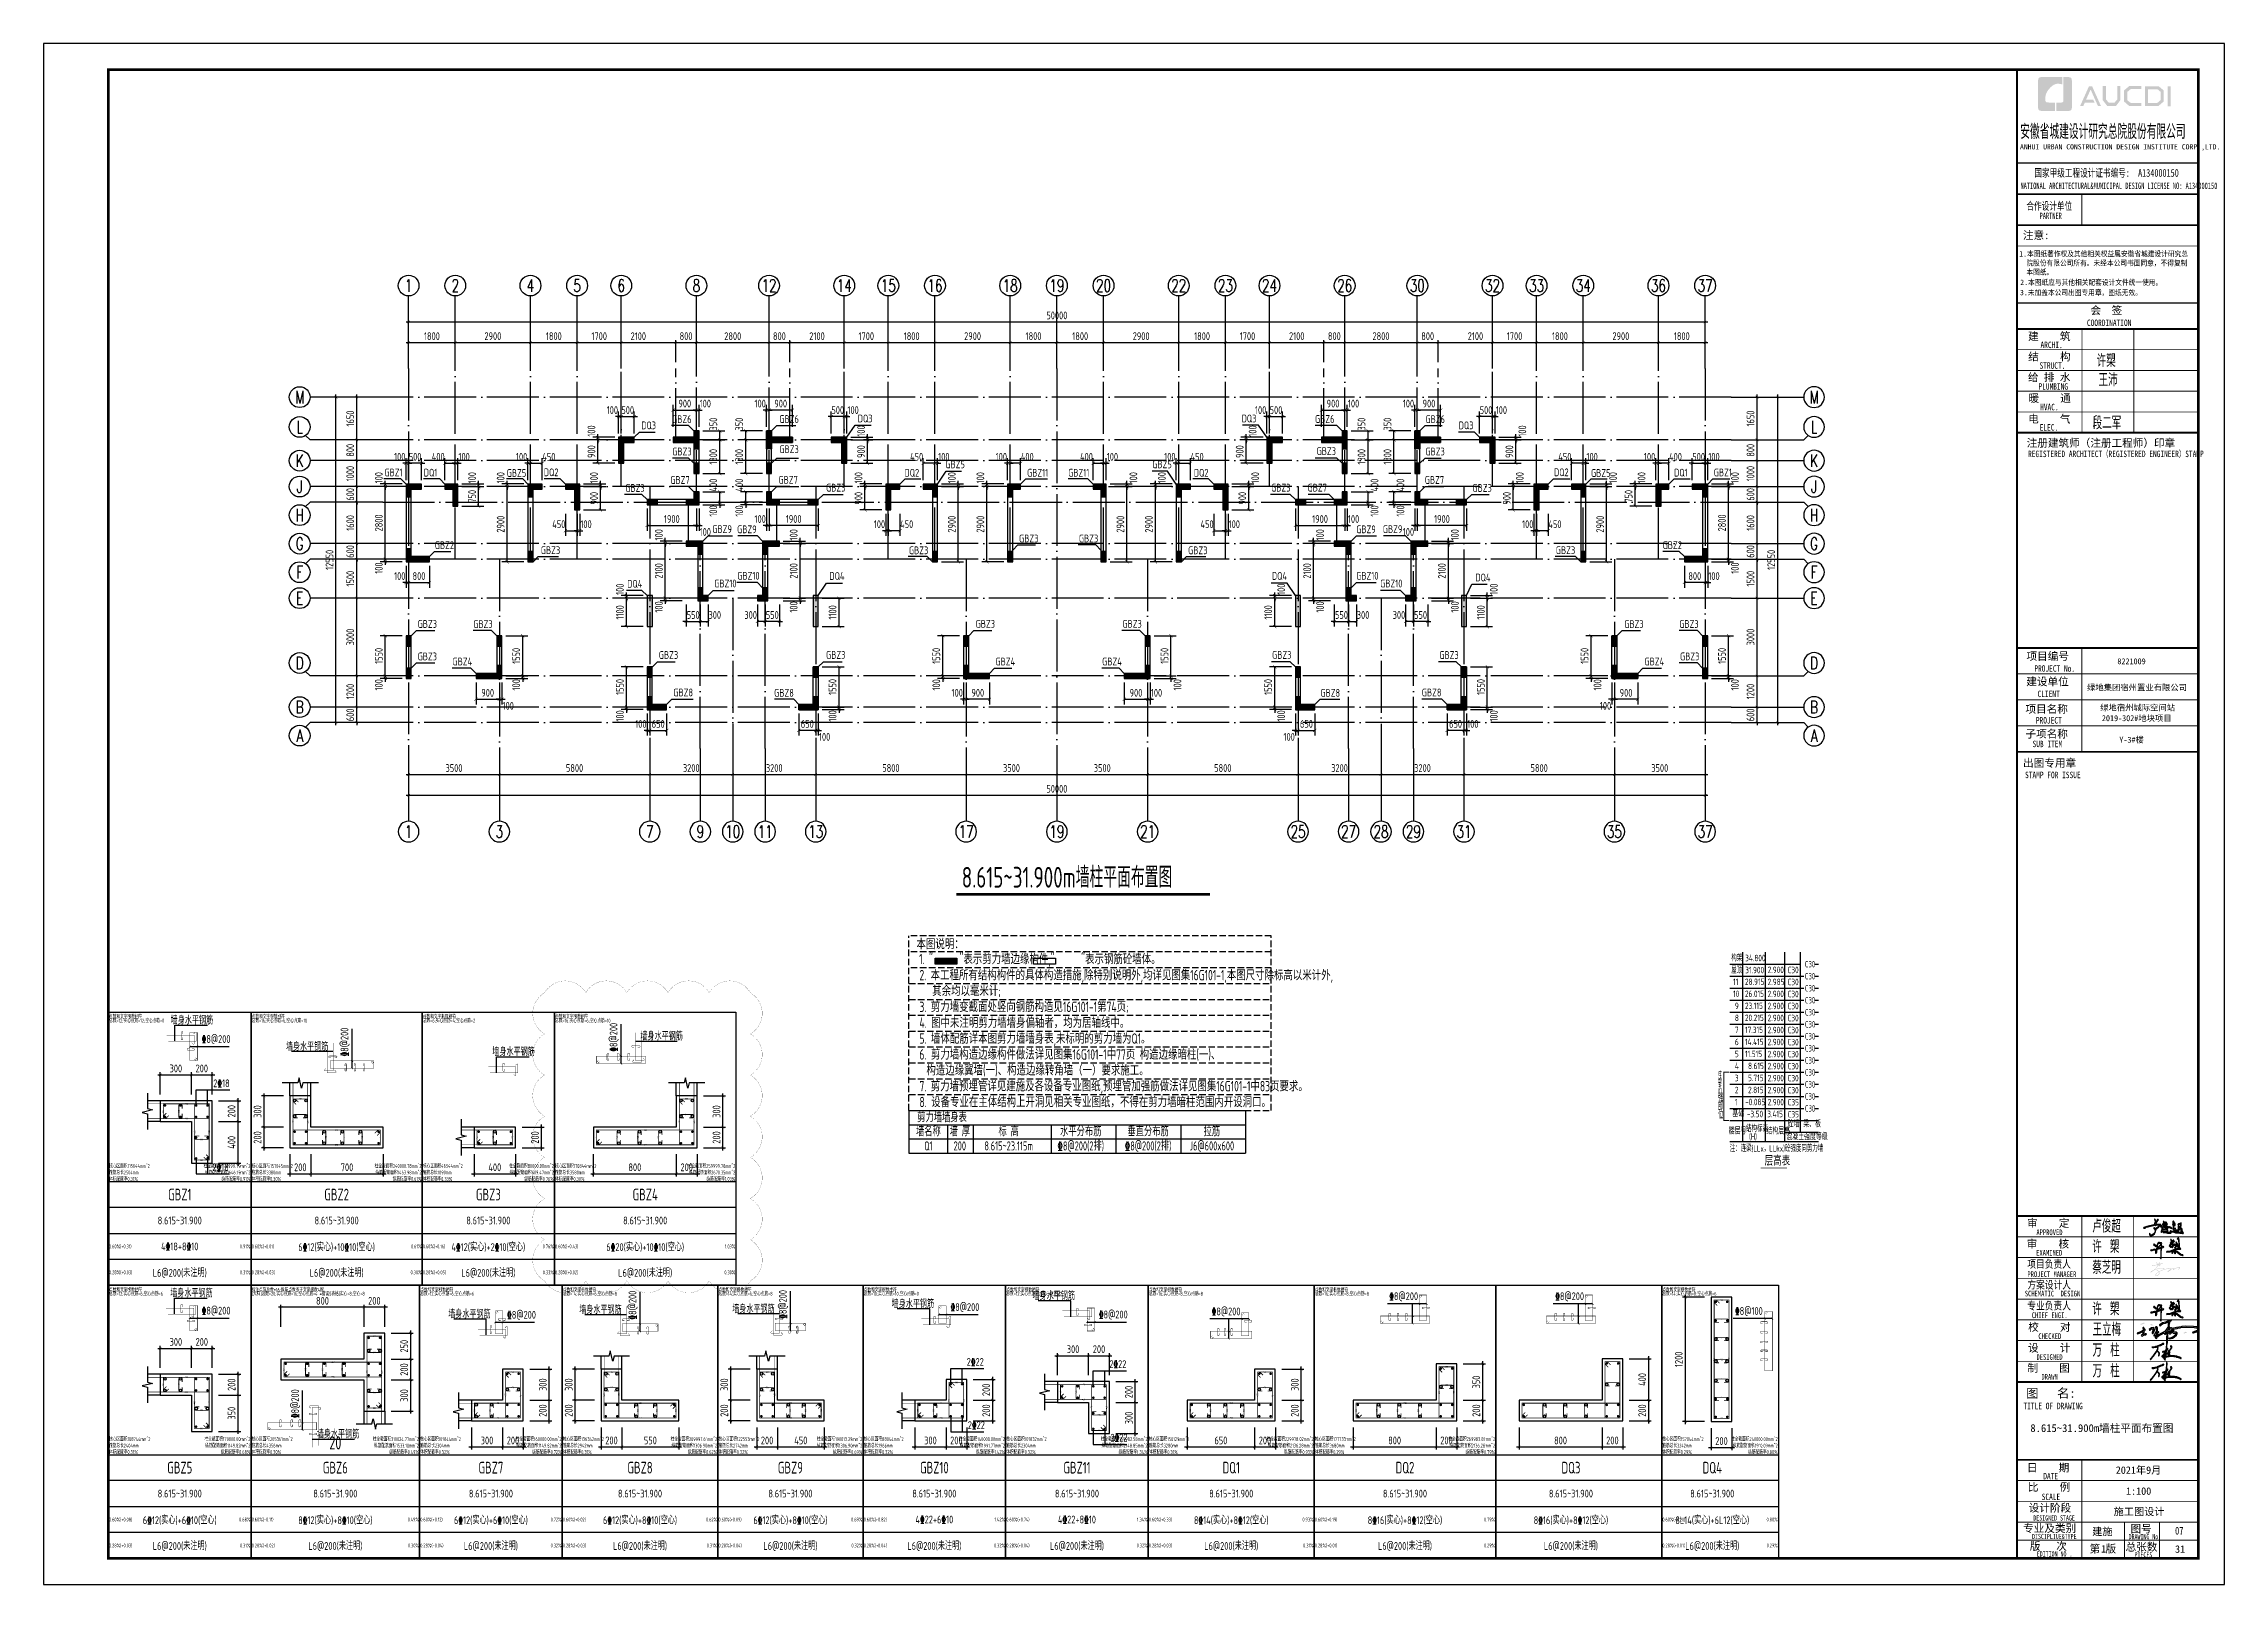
# Model space of a CAD drawing. Extents: x -668857 to 143095, y -247466 to 228182.
# Drawn here: x -341719 to -257619, y -40342 to 19058 of the extents above; entities that cross this region are included whole.
import ezdxf
from ezdxf.enums import TextEntityAlignment as Align

# ---------------------------------------------------------------- set-up
doc = ezdxf.new("R2010")
doc.units = 0
doc.header["$LTSCALE"] = 1000
doc.linetypes.add('DASH', pattern=[0.35, 0.25, -0.1])
doc.linetypes.add('DOTE', pattern=[2.42, 2, -0.2, 0.02, -0.2])
doc.layers.get('0').update_dxf_attribs({"linetype": 'CONTINUOUS'})
doc.layers.get('DEFPOINTS').update_dxf_attribs({"linetype": 'CONTINUOUS'})
for name, color, linetype in [('-TK', 7, 'CONTINUOUS'), ('A-AXIS', 1, 'CONTINUOUS'), ('A-DOTE', 10, 'DOTE'), ('AXIS_NUM', 7, 'CONTINUOUS'), ('COLU_DE_DIM', 3, 'CONTINUOUS'), ('COLU_DE_TH', 7, 'CONTINUOUS'), ('HATCH', 8, 'CONTINUOUS'), ('LABEL', 1, 'CONTINUOUS'), ('LINK', 6, 'CONTINUOUS'), ('LINK-INDEX', 6, 'CONTINUOUS'), ('link-墙筋', 6, 'CONTINUOUS'), ('PUB_TEXT', 2, 'CONTINUOUS'), ('REIN', 6, 'CONTINUOUS'), ('S-0-TEXT', 7, 'CONTINUOUS'), ('S-B表格', 2, 'CONTINUOUS'), ('S-Q墙实线', 6, 'CONTINUOUS'), ('S-Q墙标注', 3, 'CONTINUOUS'), ('S-X详图填充', 252, 'CONTINUOUS'), ('S-X详图实线', 4, 'CONTINUOUS'), ('S-Y一般标注', 3, 'CONTINUOUS'), ('S-Z柱编号', 6, 'CONTINUOUS'), ('S-文字', 7, 'CONTINUOUS'), ('S-表格线', 54, 'CONTINUOUS'), ('TAB', 7, 'CONTINUOUS'), ('TAB_TEXT', 7, 'CONTINUOUS'), ('TEXT', 2, 'CONTINUOUS'), ('TEXT25', 2, 'CONTINUOUS'), ('THIN', 7, 'CONTINUOUS'), ('z-计算配筋', 7, 'CONTINUOUS'), ('图签文字', 4, 'CONTINUOUS')]:
    doc.layers.add(name, color=color, linetype=linetype)
for name, color, linetype, lineweight in [('7549', 9, 'CONTINUOUS', 18), ('图框', 9, 'CONTINUOUS', 18), ('图签', 147, 'CONTINUOUS', 18)]:
    doc.layers.add(name, color=color, linetype=linetype, lineweight=lineweight)
for name, color, linetype, plot in [('审图修改', 2, 'CONTINUOUS', False), ('箍筋长度', 3, 'CONTINUOUS', False), ('配箍校核', 34, 'CONTINUOUS', False)]:
    doc.layers.add(name, color=color, linetype=linetype, plot=plot)
doc.styles.add('BW_Rein', font='Tssdeng.shx', dxfattribs={"width": 0.7, "bigfont": 'hztxt.shx'})
doc.styles.add('HT', font='simhei.ttf')
doc.styles.add('TSSD_Axis', font='complex.shx', dxfattribs={"width": 0.7, "bigfont": 'hztxt.shx'})
doc.styles.add('TSSD_DIMENSION', font='Tssdeng.shx', dxfattribs={"width": 0.7, "bigfont": 'tssdchn.shx'})
doc.styles.add('TSSD_REIN', font='tssdeng.shx', dxfattribs={"width": 0.7, "height": 300, "bigfont": 'tssdchn.shx'})
doc.styles.add('宋体', font='', dxfattribs={"height": 50})
doc.styles.add('建筑图签-1', font='simhei.ttf', dxfattribs={"width": 0.7})
doc.styles.add('建筑图签-2', font='TXT.shx', dxfattribs={"width": 0.5, "bigfont": 'HZTXT.shx'})
doc.styles.add('结构文字', font='zstxt.shx', dxfattribs={"width": 0.7, "bigfont": 'zshz.shx'})
doc.styles.get('宋体').set_extended_font_data('SimSun')
doc.dimstyles.new('STRUCK', dxfattribs={"dimtxt": 400, "dimasz": 121, "dimexe": 200, "dimexo": 150, "dimgap": 115, "dimtad": 1, "dimdec": 0, "dimdsep": 46, "dimtxsty": '结构文字', "dimblk": 'ARCHTICK', "dimcen": 400, "dimclrd": 3, "dimclre": 3, "dimclrt": 7, "dimadec": 0, "dimazin": 0, "dimtfac": 1, "dimtdec": 0, "dimtix": 1, "dimtmove": 2, "dimatfit": 3, "dimldrblk": '_DIMX', "dimfxl": 0, "dimtolj": 1, "dimtzin": 0, "dimarcsym": 0})
doc.dimstyles.new('TSSD_100_100', dxfattribs={"dimtxt": 300, "dimasz": 100, "dimexe": 100, "dimexo": 250, "dimgap": 100, "dimtad": 1, "dimdec": 0, "dimzin": 0, "dimdsep": 46, "dimtxsty": 'TSSD_DIMENSION', "dimblk": 'ARCHTICK', "dimcen": 0, "dimdle": 100, "dimclrt": 7, "dimadec": 0, "dimazin": 0, "dimtfac": 1, "dimtdec": 0, "dimtix": 1, "dimtmove": 2, "dimatfit": 3, "dimldrblk": 'ARCHTICK', "dimfxl": 0, "dimtolj": 1, "dimtzin": 0, "dimarcsym": 0})
doc.dimstyles.new('TSSD_25_100', dxfattribs={"dimtxt": 300, "dimasz": 100, "dimexe": 100, "dimexo": 250, "dimgap": 100, "dimtad": 1, "dimdec": 0, "dimlfac": 0.25, "dimzin": 0, "dimdsep": 46, "dimtxsty": 'TSSD_DIMENSION', "dimblk": 'ARCHTICK', "dimcen": 0, "dimdle": 100, "dimclrt": 7, "dimadec": 0, "dimazin": 0, "dimtfac": 1, "dimtdec": 0, "dimtix": 1, "dimtmove": 2, "dimatfit": 3, "dimldrblk": 'ARCHTICK', "dimfxl": 0, "dimtolj": 1, "dimtzin": 0, "dimarcsym": 0})

msp = doc.modelspace()

# ---------------------------------------------------------------- texts
at = {"layer": 'PUB_TEXT', "color": 7, "style": 'TSSD_REIN', "width": 0.7}
msp.add_text('8.615~31.900m墙柱平面布置图', height=800, dxfattribs=at).set_placement((-306312.6, -13480.01))
at = {"layer": 'S-Z柱编号', "color": 7, "style": 'TSSD_REIN', "width": 0.7}
for s, p in [('DQ3', (-318670.5, 4101.51)), ('GBZ6', (-317481.32, 4338.43)), ('GBZ6', (-313343.11, 4345.22)), ('DQ3', (-310321.48, 4366.57)), ('DQ3', (-295518.8, 4366.57)), ('GBZ6', (-292687.03, 4345.45)), ('GBZ6', (-288428.23, 4338.43)), ('DQ3', (-287147.84, 4101.51)), ('GBZ3', (-317474.6, 3092.39)), ('GBZ3', (-313342.91, 3180.68)), ('GBZ3', (-292625.64, 3109.62)), ('GBZ3', (-288429.59, 3092.39)), ('GBZ1', (-328574.68, 2285.16)), ('DQ1', (-327058.54, 2278.96)), ('GBZ5', (-323857.58, 2264.37)), ('DQ2', (-322426.08, 2291.48)), ('DQ2', (-308517.69, 2271.42)), ('GBZ5', (-306942.92, 2598.86)), ('GBZ11', (-303790.65, 2274.85)), ('GBZ11', (-302206.21, 2274.85)), ('GBZ5', (-298963.56, 2598.86)), ('DQ2', (-297359.52, 2271.42)), ('DQ2', (-283472.03, 2291.48)), ('GBZ5', (-282043.09, 2264.37)), ('DQ1', (-278841.14, 2278.96)), ('GBZ1', (-277309.27, 2285.16)), ('GBZ3', (-319284.05, 1688.09)), ('GBZ7', (-317548.68, 1995.16)), ('GBZ7', (-313378.74, 1999.18)), ('GBZ3', (-311542.92, 1699.18)), ('GBZ3', (-294378.09, 1699.18)), ('GBZ7', (-292974.4, 1699.18)), ('GBZ7', (-288453.66, 1995.16)), ('GBZ3', (-286616.1, 1688.09)), ('GBZ9', (-315929.32, 101.9)), ('GBZ9', (-314972.32, 93.48)), ('GBZ3', (-304100.07, -258.73)), ('GBZ3', (-301793.51, -258.73)), ('GBZ9', (-291096.61, 93.48)), ('GBZ9', (-290071.57, 101.9)), ('GBZ2', (-326632.02, -515.82)), ('GBZ3', (-322542.9, -712.14)), ('GBZ3', (-308348.69, -716.6)), ('GBZ3', (-297580.02, -716.6)), ('GBZ3', (-283399.67, -712.14)), ('GBZ2', (-279279.04, -515.82)), ('DQ4', (-319212.4, -2005.62)), ('GBZ10', (-315855.36, -1994.34)), ('GBZ10', (-314966.4, -1696.87)), ('DQ4', (-311413.46, -1704.22)), ('DQ4', (-294349.96, -1704.22)), ('GBZ10', (-291097.8, -1696.87)), ('GBZ10', (-290174.16, -1994.34)), ('DQ4', (-286503.3, -1762.39)), ('GBZ3', (-327293.92, -3555.62)), ('GBZ3', (-325148.67, -3560.04)), ('GBZ3', (-305774.57, -3550.66)), ('GBZ3', (-300114.7, -3550.66)), ('GBZ3', (-280761.29, -3560.04)), ('GBZ3', (-278639.61, -3555.62)), ('GBZ3', (-327293.92, -4805.58)), ('GBZ4', (-325948.67, -5002.48)), ('GBZ3', (-317993.06, -4752.58)), ('GBZ3', (-311542.95, -4749.82)), ('GBZ4', (-305010.74, -5005.18)), ('GBZ4', (-300895.95, -5005.18)), ('GBZ3', (-294341.89, -4749.82)), ('GBZ3', (-287891.44, -4752.58)), ('GBZ4', (-279982.72, -5002.48)), ('GBZ3', (-278610.13, -4805.58)), ('GBZ8', (-317432.68, -6196.93)), ('GBZ8', (-313544.84, -6212.27)), ('GBZ8', (-292478.44, -6212.27)), ('GBZ8', (-288569.73, -6196.93))]:
    msp.add_text(s, height=300, dxfattribs=at).set_placement(p, align=Align.BOTTOM_LEFT)
at = {"layer": 'S-文字', "style": 'TSSD_REIN', "width": 0.7}
for s, height, p in [('本图说明：', 400, (-308057.84, -15853.65)), ('1. "      "表示剪力墙边缘构件,"      "表示钢筋砼墙体。', 400, (-307956.11, -16432.61)), ('2. 本工程所有结构构件的具体构造措施,除特别说明外,均详见图集16G101-1,本图尺寸除标高以米计外,', 400, (-307942.59, -17052.91)), ('其余均以毫米计;', 400, (-307449.99, -17664.43)), ('3. 剪力墙变截面处竖向钢筋构造见16G101-1第74页;', 400, (-307942.59, -18275.96)), ('4. 图中未注明剪力墙墙身偏轴者，均为居轴线中。', 400, (-307942.59, -18887.48)), ('6. 剪力墙构造边缘构件做法详见图集16G101-1中77页 构造边缘暗柱(一)、', 400, (-307942.59, -20110.53)), ('7. 剪力墙预埋管详见建施及各设备专业图纸,预埋管加强筋做法详见图集16G101-1中83页要求。', 400, (-307942.59, -21333.58)), ('构造边缘翼墙(一)、构造边缘转角墙（一）要求施工。', 400, (-307673.35, -20722.06)), ('8. 设备专业在主体结构上开洞见相关专业图纸，不得在剪力墙暗柱范围内开设洞口。', 400, (-307942.59, -21945.1)), ('剪力墙墙身表', 350, (-308026.97, -22520.24))]:
    msp.add_text(s, height=height, dxfattribs=at).set_placement(p)
at = {"layer": 'S-文字', "color": 3, "style": 'TSSD_REIN', "width": 0.7}
msp.add_text('5. 墙体配筋详本图剪力墙墙身表,未标明的剪力墙为Q1。', height=400, dxfattribs=at).set_placement((-307942.59, -19499.01))
at = {"layer": 'S-文字', "style": 'TSSD_REIN', "width": 0.7}
for s, p in [('墙名称', (-307598.41, -23062.38)), ('墙 厚', (-306385.72, -23062.38)), ('标 高', (-304500.34, -23062.38)), ('水平分布筋', (-301721.87, -23062.38)), ('垂直分布筋', (-299124.81, -23062.38)), ('拉筋', (-296668.62, -23062.38)), ('Q1', (-307598.41, -23612.38)), ('200', (-306385.72, -23612.38)), ('8.615~23.115m', (-304500.34, -23612.38)), ('%%1328@200(2排)', (-301721.87, -23612.38)), ('%%1328@200(2排)', (-299124.81, -23612.38)), ('J6@600x600', (-296668.62, -23612.38))]:
    msp.add_text(s, height=350, dxfattribs=at).set_placement(p, align=Align.CENTER)
at = {"layer": 'TAB_TEXT', "style": 'TSSD_REIN', "width": 0.7}
for s, height, p in [('GBZ1', 450, (-336468.52, -25312.09)), ('GBZ2', 450, (-330418.51, -25312.09)), ('GBZ3', 450, (-324568.5, -25312.09)), ('GBZ4', 450, (-318518.51, -25312.09)), ('8.615~31.900', 300, (-336468.52, -26312.09)), ('8.615~31.900', 300, (-330418.51, -26312.09)), ('8.615~31.900', 300, (-324568.5, -26312.09)), ('8.615~31.900', 300, (-318518.51, -26312.09)), ('L6@200(未注明)', 300, (-336468.52, -28312.09)), ('L6@200(未注明)', 300, (-330418.51, -28312.09)), ('L6@200(未注明)', 300, (-324568.5, -28312.09)), ('L6@200(未注明)', 300, (-318518.51, -28312.09)), ('GBZ5', 450, (-336468.54, -35841.64)), ('GBZ6', 450, (-330468.54, -35841.64)), ('GBZ7', 450, (-324468.54, -35841.64)), ('GBZ8', 450, (-318718.56, -35841.64)), ('GBZ8', 450, (-318718.56, -35841.64)), ('GBZ9', 450, (-312918.46, -35841.64)), ('GBZ10', 450, (-307368.32, -35841.64)), ('GBZ11', 450, (-301868.32, -35841.64)), ('DQ1', 450, (-295918.37, -35841.64)), ('DQ2', 450, (-289218.42, -35841.64)), ('DQ3', 450, (-282818.55, -35841.64)), ('DQ4', 450, (-277368.55, -35841.64)), ('8.615~31.900', 300, (-336468.54, -36841.64)), ('8.615~31.900', 300, (-330468.54, -36841.64)), ('8.615~31.900', 300, (-324468.54, -36841.64)), ('8.615~31.900', 300, (-318718.56, -36841.64)), ('8.615~31.900', 300, (-312918.46, -36841.64)), ('8.615~31.900', 300, (-307368.32, -36841.64)), ('8.615~31.900', 300, (-301868.32, -36841.64)), ('8.615~31.900', 300, (-295918.37, -36841.64)), ('8.615~31.900', 300, (-289218.42, -36841.64)), ('8.615~31.900', 300, (-282818.55, -36841.64)), ('8.615~31.900', 300, (-277368.55, -36841.64)), ('L6@200(未注明)', 300, (-336468.54, -38841.64)), ('L6@200(未注明)', 300, (-330468.54, -38841.64)), ('L6@200(未注明)', 300, (-324468.54, -38841.64)), ('L6@200(未注明)', 300, (-318718.56, -38841.64)), ('L6@200(未注明)', 300, (-312918.46, -38841.64)), ('L6@200(未注明)', 300, (-307368.32, -38841.64)), ('L6@200(未注明)', 300, (-301868.32, -38841.64)), ('L6@200(未注明)', 300, (-295918.37, -38841.64)), ('L6@200(未注明)', 300, (-289218.42, -38841.64)), ('L6@200(未注明)', 300, (-282818.55, -38841.64)), ('L6@200(未注明)', 300, (-277368.55, -38841.64))]:
    msp.add_text(s, height=height, dxfattribs=at).set_placement(p, align=Align.MIDDLE)
at = {"layer": 'TAB_TEXT', "color": 1, "style": 'TSSD_REIN', "width": 0.7}
for s, p in [('4%%13218+8%%13210', (-336468.52, -27312.09)), ('6%%13212(实心)+10%%13210(空心)', (-330418.51, -27312.09)), ('4%%13212(实心)+2%%13210(空心)', (-324568.5, -27312.09)), ('6%%13220(实心)+10%%13210(空心)', (-318518.51, -27312.09)), ('6%%13212(实心)+6%%13210(空心)', (-336468.54, -37841.64)), ('8%%13212(实心)+8%%13210(空心)', (-330468.54, -37841.64)), ('6%%13212(实心)+6%%13210(空心)', (-324468.54, -37841.64)), ('6%%13212(实心)+8%%13210(空心)', (-318718.56, -37841.64)), ('6%%13212(实心)+8%%13210(空心)', (-312918.46, -37841.64)), ('4%%13222+6%%13210', (-307368.32, -37841.64)), ('4%%13222+8%%13210', (-301868.32, -37841.64)), ('8%%13214(实心)+8%%13212(空心)', (-295918.37, -37841.64)), ('8%%13216(实心)+8%%13212(空心)', (-289218.42, -37841.64)), ('8%%13216(实心)+8%%13212(空心)', (-282818.55, -37841.64)), ('8L14(实心)+6L12(空心)', (-277368.55, -37841.64))]:
    msp.add_text(s, height=300, dxfattribs=at).set_placement(p, align=Align.MIDDLE)
at = {"layer": 'TEXT25', "style": 'TSSD_REIN', "width": 0.7}
for p in [(-335623.52, -19556.8), (-289823.81, -29473.92), (-283423.93, -29473.92), (-335623.54, -30028.39), (-323843.54, -30188.75), (-306743.32, -29891.64), (-301023.32, -30179.13), (-296673.77, -30059.09)]:
    msp.add_text('%%1328@200', height=300, dxfattribs=at).set_placement(p, align=Align.BOTTOM_LEFT)
for rotation, p in [(89.9999985, (-329873.73, -19990.19)), (89.9999985, (-319498.59, -19805.14)), (89.9999985, (-318768.56, -30131.94)), (89.9999985, (-312968.46, -30103.47)), (90, (-331780.24, -33931.82))]:
    msp.add_text('%%1328@200', height=300, rotation=rotation, dxfattribs=at).set_placement(p, align=Align.BOTTOM_LEFT)
at = {"layer": 'TEXT25', "color": 1, "style": 'TSSD_REIN', "width": 0.7}
for s, rotation, p in [('2%%13218', 0.0000015, (-335175.72, -21263.74)), ('2%%13218', 359.9999985, (-335209.48, -24499.91)), ('2%%13222', 0.0000015, (-306119.86, -32005.58)), ('2%%13222', 0.0000015, (-300619.86, -32089.89)), ('2%%13222', 359.9999985, (-306077.59, -34441.75)), ('2%%13222', 359.9999985, (-300577.59, -34925.72))]:
    msp.add_text(s, height=300, rotation=rotation, dxfattribs=at).set_placement(p, align=Align.BOTTOM_LEFT)
msp.add_text('%%1328@100', height=300, dxfattribs=at).set_placement((-276490.37, -30042.31), align=Align.BOTTOM_LEFT)
at = {"layer": 'z-计算配筋', "style": 'TSSD_REIN', "width": 0.7}
for p in [(-336001.53, -18603.44), (-317884.33, -19215.95), (-331556.98, -19621), (-323595.82, -19818.49), (-336016.96, -29125.02), (-308197.14, -29538.28), (-302762.14, -29226.81), (-325297.35, -29935.39), (-320243.61, -29762.74), (-314343.58, -29734.28), (-330363.26, -34559.43)]:
    msp.add_text('墙身水平钢筋', height=300, dxfattribs=at).set_placement(p, align=Align.MIDDLE_CENTER)
at = {"layer": '图签文字', "color": 1, "style": '建筑图签-1'}
msp.add_text('8.615~31.900m墙柱平面布置图', height=300, dxfattribs=at).set_placement((-265101.83, -34467.5))
at = {"layer": '图签文字', "color": 1, "style": '建筑图签-1', "width": 0.8}
msp.add_text('07', height=300, dxfattribs=at).set_placement((-259521.95, -38422.26))
at = {"layer": '箍筋长度', "style": 'BW_Rein', "width": 0.7}
for s, p in [('438', (-336218.52, -21814.8)), ('138', (-331818.52, -21627.09)), ('138', (-331818.52, -22227.09)), ('138', (-316918.51, -22227.09)), ('838', (-330418.51, -22827.09)), ('838', (-330418.51, -23397.09)), ('338', (-324318.5, -22827.09)), ('338', (-324318.5, -23397.09)), ('138', (-335618.52, -23984.79)), ('138', (-277011.79, -30112.07)), ('138', (-277011.79, -30818.4)), ('138', (-277011.79, -31668.93)), ('438', (-336218.54, -32358.49)), ('138', (-323618.54, -32156.64)), ('138', (-319818.54, -32156.64)), ('138', (-319818.54, -32756.64)), ('138', (-313818.59, -32756.64)), ('138', (-294618.42, -32756.81)), ('138', (-287618.42, -32663.58)), ('138', (-277011.79, -32423.61)), ('688', (-318718.56, -33356.64)), ('588', (-312918.46, -33356.64)), ('438', (-307118.32, -33356.64)), ('788', (-295918.37, -33356.64)), ('938', (-289218.42, -33356.64)), ('138', (-277011.79, -33129.95)), ('138', (-335618.54, -34328.49)), ('688', (-318718.56, -33926.64)), ('588', (-312918.46, -33926.64)), ('788', (-295918.37, -33926.64)), ('138', (-277011.79, -33951.43))]:
    msp.add_text(s, height=65, dxfattribs=at).set_placement(p, align=Align.MIDDLE_CENTER)
for s, rotation, p in [('138', 360, (-316918.51, -21627.09)), ('138', 90, (-337103.52, -22099.8)), ('138', 90, (-336503.52, -22099.8)), ('438', 360, (-336218.52, -22384.8)), ('438', 90, (-332103.52, -22512.09)), ('438', 90, (-331533.52, -22512.09)), ('438', 90, (-317203.51, -22512.09)), ('438', 90, (-316633.51, -22512.09)), ('538', 90, (-335903.52, -22899.79)), ('138', 360, (-335618.52, -23184.79)), ('538', 90, (-335333.52, -22899.79)), ('138', 90, (-330833.52, -23112.09)), ('138', 90, (-330133.51, -23112.09)), ('138', 90, (-329433.51, -23112.09)), ('138', 90, (-328733.5, -23112.09)), ('138', 90, (-325003.5, -23112.09)), ('138', 90, (-324383.5, -23112.09)), ('138', 90, (-323633.5, -23112.09)), ('138', 90.000004, (-320403.5, -23112.09)), ('138', 90.000004, (-319603.5, -23112.09)), ('138', 90.000002, (-318803.51, -23112.09)), ('938', 0, (-318518.51, -22827.09)), ('938', 360, (-318518.51, -23397.09)), ('138', 90, (-318003.51, -23112.09)), ('138', 360, (-277011.79, -29381.43)), ('138', 360, (-328963.5, -30773.79)), ('938', 359.9999751, (-330563.75, -31773.79)), ('138', 360, (-328963.5, -31403.79)), ('138', 359.9999999, (-287618.42, -31956.97)), ('1138', 90, (-277296.79, -31666.43)), ('1138', 90, (-276726.79, -31666.43)), ('138', 90, (-337103.54, -32643.49)), ('138', 90, (-336503.54, -32643.49)), ('138', 89.9999568, (-332448.99, -32058.79)), ('138', 90, (-331619.06, -32058.79)), ('138', 90, (-330959.42, -32058.79)), ('938', 359.9999751, (-330563.75, -32343.79)), ('138', 90, (-330204.3, -32058.79)), ('688', 90, (-329248.5, -32158.79)), ('688', 90, (-328678.5, -32158.79)), ('138', 360, (-323618.54, -32756.64)), ('138', 360, (-313818.59, -32156.64)), ('138', 360, (-306518.32, -32556.64)), ('438', 359.9999688, (-301618.32, -32640.95)), ('138', 0.0000873, (-294618.42, -32156.98)), ('438', 360, (-336218.54, -32928.49)), ('488', 90, (-335903.54, -33343.49)), ('138', 360, (-335618.54, -33628.49)), ('488', 90, (-335333.54, -33343.49)), ('138', 359.9999568, (-328963.5, -32943.79)), ('138', 360, (-328963.5, -33543.79)), ('138', 90, (-325103.54, -33641.64)), ('138', 90, (-324503.54, -33641.64)), ('438', 360, (-324218.54, -33356.64)), ('438', 90, (-323903.54, -33041.64)), ('438', 90, (-323333.54, -33041.64)), ('438', 90, (-320103.54, -33041.64)), ('438', 90, (-319533.54, -33041.64)), ('138', 90, (-318800.22, -33641.64)), ('138', 90, (-318066.91, -33641.64)), ('138', 90, (-317333.59, -33641.64)), ('438', 90, (-314103.59, -33041.64)), ('438', 90, (-313533.59, -33041.64)), ('138', 90, (-312933.5, -33641.64)), ('138', 90, (-312333.41, -33641.64)), ('138', 90, (-311733.32, -33641.64)), ('138', 90, (-308003.32, -33641.64)), ('138', 90, (-307403.32, -33641.64)), ('338', 90, (-306803.32, -33241.64)), ('338', 90, (-306233.32, -33241.64)), ('138', 89.9999688, (-302503.32, -32925.95)), ('138', 89.9999127, (-301903.32, -32925.95)), ('438', 359.9999688, (-301618.32, -33210.95)), ('438', 89.9999127, (-301303.32, -33525.78)), ('438', 89.9999127, (-300733.32, -33525.78)), ('138', 90, (-297503.32, -33641.64)), ('138', 90, (-296714.04, -33641.64)), ('138', 90, (-296080.61, -33641.64)), ('138', 90, (-295429.34, -33641.64)), ('438', 90.0000873, (-294903.42, -33041.81)), ('438', 90.0000873, (-294333.42, -33041.81)), ('138', 90, (-291103.42, -33641.64)), ('138', 90.000004, (-290303.42, -33641.64)), ('138', 90.000002, (-289503.42, -33641.64)), ('138', 90, (-288703.42, -33641.64)), ('488', 89.9999999, (-287903.42, -32941.8)), ('488', 89.9999999, (-287333.42, -32941.8)), ('438', 360, (-324218.54, -33926.64)), ('438', 360, (-307118.32, -33926.64)), ('138', 359.9999688, (-301018.32, -33810.78)), ('138', 359.9999127, (-301018.33, -34410.6)), ('938', 360, (-289218.42, -33926.64))]:
    msp.add_text(s, height=65, rotation=rotation, dxfattribs=at).set_placement(p, align=Align.MIDDLE_CENTER)
at = {"layer": '配箍校核', "style": 'BW_Rein', "width": 0.7}
for s, p in [('点数和文字根数相符', (-339193.52, -18532.54)), ('点数和文字根数相符', (-333693.52, -18532.54)), ('点数和文字根数相符', (-327093.5, -18532.54)), ('点数和文字根数相符', (-321993.5, -18532.54)), ('总数=12;实心点筋=12;空心点筋=0', (-339193.52, -18682.54)), ('总数=16;实心点筋=6;空心点筋=10', (-333693.52, -18682.54)), ('总数=6;实心点筋=4;空心点筋=2', (-327093.5, -18682.54)), ('总数=16;实心点筋=6;空心点筋=10', (-321993.5, -18682.54)), ('核心区面积115644mm^ 2', (-339193.52, -24287.09)), ('箍筋总长2504mm', (-339193.52, -24537.09)), ('核心区面积157045mm^ 2', (-333693.52, -24287.09)), ('箍筋总长3380mm', (-333693.52, -24537.09)), ('核心区面积46644mm^ 2', (-327093.5, -24287.09)), ('箍筋总长1090mm', (-327093.5, -24537.09)), ('核心区面积170844mm^ 2', (-321993.5, -24287.09)), ('箍筋总长3580mm', (-321993.5, -24537.09)), ('体积配箍率0.31%', (-339193.52, -24787.09)), ('体积配箍率0.30%', (-333693.52, -24787.09)), ('体积配箍率0.33%', (-327093.5, -24787.09)), ('体积配箍率0.30%', (-321993.5, -24787.09)), ('点数和文字根数相符', (-339193.54, -29062.09)), ('总数=12;实心点筋=6;空心点筋=6', (-339193.54, -29212.09)), ('点数和文字根数相符', (-327193.54, -29062.09)), ('总数=12;实心点筋=6;空心点筋=6', (-327193.54, -29212.09)), ('点数和文字根数相符', (-321693.54, -29062.09)), ('总数=14;实心点筋=6;空心点筋=8', (-321693.54, -29212.09)), ('点数和文字根数相符', (-315693.59, -29062.09)), ('总数=14;实心点筋=6;空心点筋=8', (-315693.59, -29212.09)), ('点数和文字根数相符', (-310093.32, -29062.09)), ('总数=10;实心点筋=10;空心点筋=0', (-310093.32, -29212.09)), ('点数和文字根数相符', (-304593.32, -29062.09)), ('总数=12;实心点筋=12;空心点筋=0', (-304593.32, -29212.09)), ('点数和文字根数相符', (-299093.32, -29062.09)), ('总数=16;实心点筋=8;空心点筋=8', (-299093.32, -29212.09)), ('点数和文字根数相符', (-292693.42, -29062.09)), ('总数=16;实心点筋=8;空心点筋=8', (-292693.42, -29212.09)), ('点数和文字根数相符', (-279293.55, -29062.09)), ('总数=14;实心点筋=8;空心点筋=6', (-279293.55, -29212.09)), ('体积配箍率0.31%', (-339193.54, -35316.64)), ('核心区面积108744mm^ 2', (-339193.54, -34816.64)), ('箍筋总长2404mm', (-339193.54, -35066.64)), ('体积配箍率0.30%', (-333693.54, -35316.64)), ('核心区面积205361mm^ 2', (-333693.54, -34816.64)), ('箍筋总长4356mm', (-333693.54, -35066.64)), ('体积配箍率0.32%', (-327193.54, -35316.64)), ('核心区面积101844mm^ 2', (-327193.54, -34816.64)), ('箍筋总长2304mm', (-327193.54, -35066.64)), ('体积配箍率0.31%', (-321693.54, -35316.64)), ('核心区面积136342mm^ 2', (-321693.54, -34816.64)), ('箍筋总长2942mm', (-321693.54, -35066.64)), ('体积配箍率0.32%', (-315693.59, -35316.64)), ('核心区面积122553mm^ 2', (-315693.59, -34816.64)), ('箍筋总长2742mm', (-315693.59, -35066.64)), ('体积配箍率0.32%', (-310093.32, -35316.64)), ('核心区面积88044mm^ 2', (-310093.32, -34816.64)), ('箍筋总长1966mm', (-310093.32, -35066.64)), ('体积配箍率0.32%', (-304593.32, -35316.64)), ('核心区面积101832mm^ 2', (-304593.32, -34816.64)), ('箍筋总长2304mm', (-304593.32, -35066.64)), ('体积配箍率0.31%', (-299093.32, -35316.64)), ('核心区面积150129mm^ 2', (-299093.32, -34816.64)), ('箍筋总长3280mm', (-299093.32, -35066.64)), ('体积配箍率0.29%', (-292693.42, -35316.64)), ('核心区面积177733mm^ 2', (-292693.42, -34816.64)), ('箍筋总长3680mm', (-292693.42, -35066.64)), ('体积配箍率0.29%', (-279293.55, -35316.64)), ('核心区面积157044mm^ 2', (-279293.55, -34816.64)), ('箍筋总长3242mm', (-279293.55, -35066.64))]:
    msp.add_text(s, height=150, dxfattribs=at).set_placement(p)
for s, p in [('柱全截面积179999.79mm^ 2', (-333743.52, -24287.09)), ('纵筋配筋面积1646.19mm^ 2', (-333743.52, -24537.09)), ('柱全截面积240000.78mm^ 2', (-327143.5, -24287.09)), ('纵筋配筋面积1463.98mm^ 2', (-327143.5, -24537.09)), ('柱全截面积80000.00mm^ 2', (-322043.5, -24287.09)), ('纵筋配筋面积609.47mm^ 2', (-322043.5, -24537.09)), ('柱全截面积259999.78mm^ 2', (-315043.51, -24287.09)), ('纵筋配筋面积2670.35mm^ 2', (-315043.51, -24537.09)), ('纵筋配筋率0.91%', (-333743.52, -24787.09)), ('纵筋配筋率0.61%', (-327143.5, -24787.09)), ('纵筋配筋率0.76%', (-322043.5, -24787.09)), ('纵筋配筋率1.03%', (-315043.51, -24787.09)), ('柱全截面积170000.00mm^ 2', (-333743.54, -34816.64)), ('纵筋配筋面积1149.82mm^ 2', (-333743.54, -35066.64)), ('纵筋配筋率0.68%', (-333743.54, -35316.64)), ('柱全截面积310024.77mm^ 2', (-327243.54, -34816.64)), ('纵筋配筋面积1533.10mm^ 2', (-327243.54, -35066.64)), ('纵筋配筋率0.49%', (-327243.54, -35316.64)), ('柱全截面积160000.00mm^ 2', (-321743.54, -34816.64)), ('纵筋配筋面积1149.82mm^ 2', (-321743.54, -35066.64)), ('纵筋配筋率0.72%', (-321743.54, -35316.64)), ('柱全截面积209997.61mm^ 2', (-315743.59, -34816.64)), ('纵筋配筋面积1306.90mm^ 2', (-315743.59, -35066.64)), ('纵筋配筋率0.62%', (-315743.59, -35316.64)), ('柱全截面积190013.29mm^ 2', (-310143.32, -34816.64)), ('纵筋配筋面积1306.90mm^ 2', (-310143.32, -35066.64)), ('纵筋配筋率0.69%', (-310143.32, -35316.64)), ('柱全截面积140000.00mm^ 2', (-304643.32, -34816.64)), ('纵筋配筋面积1991.77mm^ 2', (-304643.32, -35066.64)), ('纵筋配筋率1.42%', (-304643.32, -35316.64)), ('柱全截面积159982.58mm^ 2', (-299143.32, -34816.64)), ('纵筋配筋面积2148.85mm^ 2', (-299143.32, -35066.64)), ('纵筋配筋率1.34%', (-299143.32, -35316.64)), ('柱全截面积229978.02mm^ 2', (-292743.42, -34816.64)), ('纵筋配筋面积2136.28mm^ 2', (-292743.42, -35066.64)), ('纵筋配筋率0.93%', (-292743.42, -35316.64)), ('柱全截面积269983.81mm^ 2', (-285743.42, -34816.64)), ('纵筋配筋面积2136.28mm^ 2', (-285743.42, -35066.64)), ('纵筋配筋率0.79%', (-285743.42, -35316.64)), ('柱全截面积240000.00mm^ 2', (-274843.55, -34816.64)), ('纵筋配筋面积1910.09mm^ 2', (-274843.55, -35066.64)), ('纵筋配筋率0.80%', (-274843.55, -35316.64))]:
    msp.add_text(s, height=150, dxfattribs=at).set_placement(p, align=Align.RIGHT)
for s, p in [('0.60%(+0.31)', (-339193.52, -27312.09)), ('0.60%(+0.01)', (-333693.52, -27312.09)), ('0.60%(+0.16)', (-327093.5, -27312.09)), ('0.60%(+0.43)', (-321993.5, -27312.09)), ('0.28%(+0.03)', (-339193.52, -28312.09)), ('0.28%(+0.03)', (-333693.52, -28312.09)), ('0.28%(+0.05)', (-327093.5, -28312.09)), ('0.28%(+0.02)', (-321993.5, -28312.09)), ('0.60%(+0.08)', (-339193.54, -37841.64)), ('0.60%(+0.12)', (-327193.54, -37841.64)), ('0.60%(+0.02)', (-321693.54, -37841.64)), ('0.60%(+0.09)', (-315693.59, -37841.64)), ('0.60%(+0.82)', (-310093.32, -37841.64)), ('0.60%(+0.74)', (-304593.32, -37841.64)), ('0.60%(+0.33)', (-299093.32, -37841.64)), ('0.60%(+0.19)', (-292693.42, -37841.64)), ('0.60%(+0.20)', (-279293.55, -37841.64)), ('0.28%(+0.03)', (-339193.54, -38841.64)), ('0.28%(+0.02)', (-333693.54, -38841.64)), ('0.28%(+0.04)', (-327193.54, -38841.64)), ('0.28%(+0.03)', (-321693.54, -38841.64)), ('0.28%(+0.04)', (-315693.59, -38841.64)), ('0.28%(+0.04)', (-310093.32, -38841.64)), ('0.28%(+0.04)', (-304593.32, -38841.64)), ('0.28%(+0.03)', (-299093.32, -38841.64)), ('0.28%(+0.01)', (-292693.42, -38841.64)), ('0.28%(+0.01)', (-279293.55, -38841.64))]:
    msp.add_text(s, height=150, dxfattribs=at).set_placement(p, align=Align.MIDDLE_LEFT)
for s, p in [('0.91%', (-333743.52, -27312.09)), ('0.61%', (-327143.5, -27312.09)), ('0.76%', (-322043.5, -27312.09)), ('1.03%', (-315043.51, -27312.09)), ('0.31%', (-333743.52, -28312.09)), ('0.30%', (-327143.5, -28312.09)), ('0.33%', (-322043.5, -28312.09)), ('0.30%', (-315043.51, -28312.09)), ('0.68%', (-333743.54, -37841.64)), ('0.72%', (-321743.54, -37841.64)), ('0.62%', (-315743.59, -37841.64)), ('0.69%', (-310143.32, -37841.64)), ('1.42%', (-304643.32, -37841.64)), ('1.34%', (-299143.32, -37841.64)), ('0.93%', (-292743.42, -37841.64)), ('0.79%', (-285743.42, -37841.64)), ('0.80%', (-274843.55, -37841.64)), ('0.31%', (-333743.54, -38841.64)), ('0.30%', (-327243.54, -38841.64)), ('0.32%', (-321743.54, -38841.64)), ('0.31%', (-315743.59, -38841.64)), ('0.32%', (-310143.32, -38841.64)), ('0.32%', (-304643.32, -38841.64)), ('0.32%', (-299143.32, -38841.64)), ('0.31%', (-292743.42, -38841.64)), ('0.29%', (-285743.42, -38841.64)), ('0.29%', (-274843.55, -38841.64))]:
    msp.add_text(s, height=150, dxfattribs=at).set_placement(p, align=Align.MIDDLE_RIGHT)
at = {"layer": '配箍校核', "color": 1, "style": 'BW_Rein', "width": 0.7}
for s, p in [('标注点筋总数=16;纵筋点数多于文字根数4根', (-333693.54, -29062.09)), ('[大样]总数=20;实心点筋=16;空心点筋=4 *错误![表格]实心=8;空心=8', (-333693.54, -29212.09))]:
    msp.add_text(s, height=150, dxfattribs=at).set_placement(p)
msp.add_text('20', height=510, dxfattribs=at).set_placement((-330468.54, -34886.64), align=Align.MIDDLE_CENTER)
msp.add_text('0.60%(-0.11)', height=150, dxfattribs=at).set_placement((-333693.54, -37841.64), align=Align.MIDDLE_LEFT)
msp.add_text('0.49%', height=150, dxfattribs=at).set_placement((-327243.54, -37841.64), align=Align.MIDDLE_RIGHT)

# ---------------------------------------------------------------- blocks, each defined once
blk = doc.blocks.new('_ArchTick')
at = {"color": 0, "linetype": 'ByBlock', "const_width": 0.15}
blk.add_lwpolyline([(-0.5, -0.5), (0.5, 0.5)], dxfattribs=at)
blk = doc.blocks.new('*D1866')
at = {"layer": 'COLU_DE_DIM', "color": 0, "lineweight": -2}
for p, q in [((-325219, -34292), (-325219, -35142)), ((-324019, -34292), (-324019, -35142)), ((-325319, -35042), (-323919, -35042))]:
    blk.add_line(p, q, dxfattribs=at)
at = {"layer": 'DEFPOINTS', "color": 0}
for p in [(-325219, -34042), (-324019, -34042), (-324019, -35042)]:
    blk.add_point(p, dxfattribs=at)
at = {"layer": 'COLU_DE_DIM', "color": 0, "lineweight": -2, "xscale": 100, "yscale": 100, "zscale": 100, "rotation": 180}
blk.add_blockref('_ArchTick', (-325219, -35042), dxfattribs=at)
at = {"layer": 'COLU_DE_DIM', "color": 0, "lineweight": -2, "xscale": 100, "yscale": 100, "zscale": 100}
blk.add_blockref('_ArchTick', (-324019, -35042), dxfattribs=at)
at = {"layer": 'COLU_DE_DIM', "color": 7, "insert": (-324619, -34792), "char_height": 300, "attachment_point": 5, "style": 'TSSD_DIMENSION'}
blk.add_mtext('\\A1;300', dxfattribs=at)
blk = doc.blocks.new('*D1867')
at = {"layer": 'COLU_DE_DIM', "color": 0, "lineweight": -2}
for p, q in [((-324019, -34292), (-324019, -35142)), ((-323219, -34292), (-323219, -35142)), ((-324119, -35042), (-323119, -35042))]:
    blk.add_line(p, q, dxfattribs=at)
at = {"layer": 'DEFPOINTS', "color": 0}
for p in [(-324019, -34042), (-323219, -34042), (-323219, -35042)]:
    blk.add_point(p, dxfattribs=at)
at = {"layer": 'COLU_DE_DIM', "color": 0, "lineweight": -2, "xscale": 100, "yscale": 100, "zscale": 100, "rotation": 180}
blk.add_blockref('_ArchTick', (-324019, -35042), dxfattribs=at)
at = {"layer": 'COLU_DE_DIM', "color": 0, "lineweight": -2, "xscale": 100, "yscale": 100, "zscale": 100}
blk.add_blockref('_ArchTick', (-323219, -35042), dxfattribs=at)
at = {"layer": 'COLU_DE_DIM', "color": 7, "insert": (-323619, -34792), "char_height": 300, "attachment_point": 5, "style": 'TSSD_DIMENSION'}
blk.add_mtext('\\A1;200', dxfattribs=at)
blk = doc.blocks.new('*D1868')
at = {"layer": 'COLU_DE_DIM', "color": 0, "lineweight": -2}
for p, q in [((-322969, -33242), (-322119, -33242)), ((-322219, -34142), (-322219, -33142)), ((-322969, -34042), (-322119, -34042))]:
    blk.add_line(p, q, dxfattribs=at)
at = {"layer": 'DEFPOINTS', "color": 0}
for p in [(-323219, -33242), (-322219, -33242), (-323219, -34042)]:
    blk.add_point(p, dxfattribs=at)
at = {"layer": 'COLU_DE_DIM', "color": 0, "lineweight": -2, "xscale": 100, "yscale": 100, "zscale": 100}
for p, rotation in [((-322219, -33242), 90), ((-322219, -34042), 270)]:
    blk.add_blockref('_ArchTick', p, dxfattribs=dict(at, rotation=rotation))
at = {"layer": 'COLU_DE_DIM', "color": 7, "insert": (-322469, -33642), "char_height": 300, "attachment_point": 5, "rotation": 90, "style": 'TSSD_DIMENSION'}
blk.add_mtext('\\A1;200', dxfattribs=at)
blk = doc.blocks.new('*D1869')
at = {"layer": 'COLU_DE_DIM', "color": 0, "lineweight": -2}
for p, q in [((-322219, -33342), (-322219, -31942)), ((-322969, -32042), (-322119, -32042)), ((-322969, -33242), (-322119, -33242))]:
    blk.add_line(p, q, dxfattribs=at)
at = {"layer": 'DEFPOINTS', "color": 0}
for p in [(-323219, -32042), (-322219, -32042), (-323219, -33242)]:
    blk.add_point(p, dxfattribs=at)
at = {"layer": 'COLU_DE_DIM', "color": 0, "lineweight": -2, "xscale": 100, "yscale": 100, "zscale": 100}
for p, rotation in [((-322219, -32042), 90), ((-322219, -33242), 270)]:
    blk.add_blockref('_ArchTick', p, dxfattribs=dict(at, rotation=rotation))
at = {"layer": 'COLU_DE_DIM', "color": 7, "insert": (-322469, -32642), "char_height": 300, "attachment_point": 5, "rotation": 90, "style": 'TSSD_DIMENSION'}
blk.add_mtext('\\A1;300', dxfattribs=at)
blk = doc.blocks.new('ts_axno')
at = {"color": 0, "linetype": 'ByBlock', "lineweight": -2}
blk.add_circle((0, 0), 0.5, dxfattribs=at)
at = {"color": 0, "linetype": 'ByBlock', "lineweight": -2, "style": 'TSSD_Axis', "width": 0.7}
blk.add_attdef('A', text='', height=0.6, dxfattribs=at).set_placement((0, 0), align=Align.MIDDLE_CENTER)
blk = doc.blocks.new('*D97')
at = {"layer": 'DEFPOINTS', "color": 0}
for p in [(6400, 19250), (4600, 18250), (6400, 18250)]:
    blk.add_point(p, dxfattribs=at)
at = {"layer": 'S-Y一般标注', "color": 0, "lineweight": -2}
for p, q in [((4600, 18500), (4600, 19350)), ((6400, 18500), (6400, 19350)), ((4500, 19250), (6500, 19250))]:
    blk.add_line(p, q, dxfattribs=at)
at = {"layer": 'S-Y一般标注', "color": 0, "lineweight": -2, "xscale": 100, "yscale": 100, "zscale": 100, "rotation": 180}
blk.add_blockref('_ArchTick', (4600, 19250), dxfattribs=at)
at = {"layer": 'S-Y一般标注', "color": 0, "lineweight": -2, "xscale": 100, "yscale": 100, "zscale": 100}
blk.add_blockref('_ArchTick', (6400, 19250), dxfattribs=at)
at = {"layer": 'S-Y一般标注', "color": 7, "insert": (5500, 19500), "char_height": 300, "attachment_point": 5, "style": 'TSSD_DIMENSION'}
blk.add_mtext('\\A1;1800', dxfattribs=at)
blk = doc.blocks.new('*D98')
at = {"layer": 'DEFPOINTS', "color": 0}
for p in [(9300, 19250), (6400, 18250), (9300, 18250)]:
    blk.add_point(p, dxfattribs=at)
at = {"layer": 'S-Y一般标注', "color": 0, "lineweight": -2}
for p, q in [((6400, 18500), (6400, 19350)), ((9300, 18500), (9300, 19350)), ((6300, 19250), (9400, 19250))]:
    blk.add_line(p, q, dxfattribs=at)
at = {"layer": 'S-Y一般标注', "color": 0, "lineweight": -2, "xscale": 100, "yscale": 100, "zscale": 100, "rotation": 180}
blk.add_blockref('_ArchTick', (6400, 19250), dxfattribs=at)
at = {"layer": 'S-Y一般标注', "color": 0, "lineweight": -2, "xscale": 100, "yscale": 100, "zscale": 100}
blk.add_blockref('_ArchTick', (9300, 19250), dxfattribs=at)
at = {"layer": 'S-Y一般标注', "color": 7, "insert": (7850, 19500), "char_height": 300, "attachment_point": 5, "style": 'TSSD_DIMENSION'}
blk.add_mtext('\\A1;2900', dxfattribs=at)
blk = doc.blocks.new('*D99')
at = {"layer": 'DEFPOINTS', "color": 0}
for p in [(11100, 19250), (9300, 18250), (11100, 18250)]:
    blk.add_point(p, dxfattribs=at)
at = {"layer": 'S-Y一般标注', "color": 0, "lineweight": -2}
for p, q in [((9300, 18500), (9300, 19350)), ((11100, 18500), (11100, 19350)), ((9200, 19250), (11200, 19250))]:
    blk.add_line(p, q, dxfattribs=at)
at = {"layer": 'S-Y一般标注', "color": 0, "lineweight": -2, "xscale": 100, "yscale": 100, "zscale": 100, "rotation": 180}
blk.add_blockref('_ArchTick', (9300, 19250), dxfattribs=at)
at = {"layer": 'S-Y一般标注', "color": 0, "lineweight": -2, "xscale": 100, "yscale": 100, "zscale": 100}
blk.add_blockref('_ArchTick', (11100, 19250), dxfattribs=at)
at = {"layer": 'S-Y一般标注', "color": 7, "insert": (10200, 19500), "char_height": 300, "attachment_point": 5, "style": 'TSSD_DIMENSION'}
blk.add_mtext('\\A1;1800', dxfattribs=at)
blk = doc.blocks.new('*D100')
at = {"layer": 'DEFPOINTS', "color": 0}
for p in [(12800, 19250), (11100, 18250), (12800, 18250)]:
    blk.add_point(p, dxfattribs=at)
at = {"layer": 'S-Y一般标注', "color": 0, "lineweight": -2}
for p, q in [((11100, 18500), (11100, 19350)), ((12800, 18500), (12800, 19350)), ((11000, 19250), (12900, 19250))]:
    blk.add_line(p, q, dxfattribs=at)
at = {"layer": 'S-Y一般标注', "color": 0, "lineweight": -2, "xscale": 100, "yscale": 100, "zscale": 100, "rotation": 180}
blk.add_blockref('_ArchTick', (11100, 19250), dxfattribs=at)
at = {"layer": 'S-Y一般标注', "color": 0, "lineweight": -2, "xscale": 100, "yscale": 100, "zscale": 100}
blk.add_blockref('_ArchTick', (12800, 19250), dxfattribs=at)
at = {"layer": 'S-Y一般标注', "color": 7, "insert": (11950, 19500), "char_height": 300, "attachment_point": 5, "style": 'TSSD_DIMENSION'}
blk.add_mtext('\\A1;1700', dxfattribs=at)
blk = doc.blocks.new('*D101')
at = {"layer": 'DEFPOINTS', "color": 0}
for p in [(14900, 19250), (12800, 18250), (14900, 18250)]:
    blk.add_point(p, dxfattribs=at)
at = {"layer": 'S-Y一般标注', "color": 0, "lineweight": -2}
for p, q in [((12800, 18500), (12800, 19350)), ((14900, 18500), (14900, 19350)), ((12700, 19250), (15000, 19250))]:
    blk.add_line(p, q, dxfattribs=at)
at = {"layer": 'S-Y一般标注', "color": 0, "lineweight": -2, "xscale": 100, "yscale": 100, "zscale": 100, "rotation": 180}
blk.add_blockref('_ArchTick', (12800, 19250), dxfattribs=at)
at = {"layer": 'S-Y一般标注', "color": 0, "lineweight": -2, "xscale": 100, "yscale": 100, "zscale": 100}
blk.add_blockref('_ArchTick', (14900, 19250), dxfattribs=at)
at = {"layer": 'S-Y一般标注', "color": 7, "insert": (13458, 19500), "char_height": 300, "attachment_point": 5, "style": 'TSSD_DIMENSION'}
blk.add_mtext('\\A1;2100', dxfattribs=at)
blk = doc.blocks.new('*D102')
at = {"layer": 'DEFPOINTS', "color": 0}
for p in [(18500, 19250), (15700, 18250), (18500, 18250)]:
    blk.add_point(p, dxfattribs=at)
at = {"layer": 'S-Y一般标注', "color": 0, "lineweight": -2}
for p, q in [((15700, 18500), (15700, 19350)), ((18500, 18500), (18500, 19350)), ((15600, 19250), (18600, 19250))]:
    blk.add_line(p, q, dxfattribs=at)
at = {"layer": 'S-Y一般标注', "color": 0, "lineweight": -2, "xscale": 100, "yscale": 100, "zscale": 100, "rotation": 180}
blk.add_blockref('_ArchTick', (15700, 19250), dxfattribs=at)
at = {"layer": 'S-Y一般标注', "color": 0, "lineweight": -2, "xscale": 100, "yscale": 100, "zscale": 100}
blk.add_blockref('_ArchTick', (18500, 19250), dxfattribs=at)
at = {"layer": 'S-Y一般标注', "color": 7, "insert": (17100, 19500), "char_height": 300, "attachment_point": 5, "style": 'TSSD_DIMENSION'}
blk.add_mtext('\\A1;2800', dxfattribs=at)
blk = doc.blocks.new('*D103')
at = {"layer": 'DEFPOINTS', "color": 0}
for p in [(19300, 19250), (18500, 18250), (19300, 18250)]:
    blk.add_point(p, dxfattribs=at)
at = {"layer": 'S-Y一般标注', "color": 0, "lineweight": -2}
for p, q in [((18500, 18500), (18500, 19350)), ((19300, 18500), (19300, 19350)), ((18400, 19250), (19400, 19250))]:
    blk.add_line(p, q, dxfattribs=at)
at = {"layer": 'S-Y一般标注', "color": 0, "lineweight": -2, "xscale": 100, "yscale": 100, "zscale": 100, "rotation": 180}
blk.add_blockref('_ArchTick', (18500, 19250), dxfattribs=at)
at = {"layer": 'S-Y一般标注', "color": 0, "lineweight": -2, "xscale": 100, "yscale": 100, "zscale": 100}
blk.add_blockref('_ArchTick', (19300, 19250), dxfattribs=at)
at = {"layer": 'S-Y一般标注', "color": 7, "insert": (18900, 19500), "char_height": 300, "attachment_point": 5, "style": 'TSSD_DIMENSION'}
blk.add_mtext('\\A1;800', dxfattribs=at)
blk = doc.blocks.new('*D104')
at = {"layer": 'DEFPOINTS', "color": 0}
for p in [(23100, 19250), (21400, 18250), (23100, 18250)]:
    blk.add_point(p, dxfattribs=at)
at = {"layer": 'S-Y一般标注', "color": 0, "lineweight": -2}
for p, q in [((21400, 18500), (21400, 19350)), ((23100, 18500), (23100, 19350)), ((21300, 19250), (23200, 19250))]:
    blk.add_line(p, q, dxfattribs=at)
at = {"layer": 'S-Y一般标注', "color": 0, "lineweight": -2, "xscale": 100, "yscale": 100, "zscale": 100, "rotation": 180}
blk.add_blockref('_ArchTick', (21400, 19250), dxfattribs=at)
at = {"layer": 'S-Y一般标注', "color": 0, "lineweight": -2, "xscale": 100, "yscale": 100, "zscale": 100}
blk.add_blockref('_ArchTick', (23100, 19250), dxfattribs=at)
at = {"layer": 'S-Y一般标注', "color": 7, "insert": (22250, 19500), "char_height": 300, "attachment_point": 5, "style": 'TSSD_DIMENSION'}
blk.add_mtext('\\A1;1700', dxfattribs=at)
blk = doc.blocks.new('*D105')
at = {"layer": 'DEFPOINTS', "color": 0}
for p in [(24900, 19250), (23100, 18250), (24900, 18250)]:
    blk.add_point(p, dxfattribs=at)
at = {"layer": 'S-Y一般标注', "color": 0, "lineweight": -2}
for p, q in [((23100, 18500), (23100, 19350)), ((24900, 18500), (24900, 19350)), ((23000, 19250), (25000, 19250))]:
    blk.add_line(p, q, dxfattribs=at)
at = {"layer": 'S-Y一般标注', "color": 0, "lineweight": -2, "xscale": 100, "yscale": 100, "zscale": 100, "rotation": 180}
blk.add_blockref('_ArchTick', (23100, 19250), dxfattribs=at)
at = {"layer": 'S-Y一般标注', "color": 0, "lineweight": -2, "xscale": 100, "yscale": 100, "zscale": 100}
blk.add_blockref('_ArchTick', (24900, 19250), dxfattribs=at)
at = {"layer": 'S-Y一般标注', "color": 7, "insert": (24000, 19500), "char_height": 300, "attachment_point": 5, "style": 'TSSD_DIMENSION'}
blk.add_mtext('\\A1;1800', dxfattribs=at)
blk = doc.blocks.new('*D106')
at = {"layer": 'DEFPOINTS', "color": 0}
for p in [(27800, 19250), (24900, 18250), (27800, 18250)]:
    blk.add_point(p, dxfattribs=at)
at = {"layer": 'S-Y一般标注', "color": 0, "lineweight": -2}
for p, q in [((24900, 18500), (24900, 19350)), ((27800, 18500), (27800, 19350)), ((24800, 19250), (27900, 19250))]:
    blk.add_line(p, q, dxfattribs=at)
at = {"layer": 'S-Y一般标注', "color": 0, "lineweight": -2, "xscale": 100, "yscale": 100, "zscale": 100, "rotation": 180}
blk.add_blockref('_ArchTick', (24900, 19250), dxfattribs=at)
at = {"layer": 'S-Y一般标注', "color": 0, "lineweight": -2, "xscale": 100, "yscale": 100, "zscale": 100}
blk.add_blockref('_ArchTick', (27800, 19250), dxfattribs=at)
at = {"layer": 'S-Y一般标注', "color": 7, "insert": (26350, 19500), "char_height": 300, "attachment_point": 5, "style": 'TSSD_DIMENSION'}
blk.add_mtext('\\A1;2900', dxfattribs=at)
blk = doc.blocks.new('*D107')
at = {"layer": 'DEFPOINTS', "color": 0}
for p in [(29600, 19250), (27800, 18250), (29600, 18250)]:
    blk.add_point(p, dxfattribs=at)
at = {"layer": 'S-Y一般标注', "color": 0, "lineweight": -2}
for p, q in [((27800, 18500), (27800, 19350)), ((29600, 18500), (29600, 19350)), ((27700, 19250), (29700, 19250))]:
    blk.add_line(p, q, dxfattribs=at)
at = {"layer": 'S-Y一般标注', "color": 0, "lineweight": -2, "xscale": 100, "yscale": 100, "zscale": 100, "rotation": 180}
blk.add_blockref('_ArchTick', (27800, 19250), dxfattribs=at)
at = {"layer": 'S-Y一般标注', "color": 0, "lineweight": -2, "xscale": 100, "yscale": 100, "zscale": 100}
blk.add_blockref('_ArchTick', (29600, 19250), dxfattribs=at)
at = {"layer": 'S-Y一般标注', "color": 7, "insert": (28700, 19500), "char_height": 300, "attachment_point": 5, "style": 'TSSD_DIMENSION'}
blk.add_mtext('\\A1;1800', dxfattribs=at)
blk = doc.blocks.new('*D108')
at = {"layer": 'DEFPOINTS', "color": 0}
for p in [(31400, 19250), (29600, 18250), (31400, 18250)]:
    blk.add_point(p, dxfattribs=at)
at = {"layer": 'S-Y一般标注', "color": 0, "lineweight": -2}
for p, q in [((29600, 18500), (29600, 19350)), ((31400, 18500), (31400, 19350)), ((29500, 19250), (31500, 19250))]:
    blk.add_line(p, q, dxfattribs=at)
at = {"layer": 'S-Y一般标注', "color": 0, "lineweight": -2, "xscale": 100, "yscale": 100, "zscale": 100, "rotation": 180}
blk.add_blockref('_ArchTick', (29600, 19250), dxfattribs=at)
at = {"layer": 'S-Y一般标注', "color": 0, "lineweight": -2, "xscale": 100, "yscale": 100, "zscale": 100}
blk.add_blockref('_ArchTick', (31400, 19250), dxfattribs=at)
at = {"layer": 'S-Y一般标注', "color": 7, "insert": (30500, 19500), "char_height": 300, "attachment_point": 5, "style": 'TSSD_DIMENSION'}
blk.add_mtext('\\A1;1800', dxfattribs=at)
blk = doc.blocks.new('*D109')
at = {"layer": 'DEFPOINTS', "color": 0}
for p in [(34300, 19250), (31400, 18250), (34300, 18250)]:
    blk.add_point(p, dxfattribs=at)
at = {"layer": 'S-Y一般标注', "color": 0, "lineweight": -2}
for p, q in [((31400, 18500), (31400, 19350)), ((34300, 18500), (34300, 19350)), ((31300, 19250), (34400, 19250))]:
    blk.add_line(p, q, dxfattribs=at)
at = {"layer": 'S-Y一般标注', "color": 0, "lineweight": -2, "xscale": 100, "yscale": 100, "zscale": 100, "rotation": 180}
blk.add_blockref('_ArchTick', (31400, 19250), dxfattribs=at)
at = {"layer": 'S-Y一般标注', "color": 0, "lineweight": -2, "xscale": 100, "yscale": 100, "zscale": 100}
blk.add_blockref('_ArchTick', (34300, 19250), dxfattribs=at)
at = {"layer": 'S-Y一般标注', "color": 7, "insert": (32850, 19500), "char_height": 300, "attachment_point": 5, "style": 'TSSD_DIMENSION'}
blk.add_mtext('\\A1;2900', dxfattribs=at)
blk = doc.blocks.new('*D110')
at = {"layer": 'DEFPOINTS', "color": 0}
for p in [(36100, 19250), (34300, 18250), (36100, 18250)]:
    blk.add_point(p, dxfattribs=at)
at = {"layer": 'S-Y一般标注', "color": 0, "lineweight": -2}
for p, q in [((34300, 18500), (34300, 19350)), ((36100, 18500), (36100, 19350)), ((34200, 19250), (36200, 19250))]:
    blk.add_line(p, q, dxfattribs=at)
at = {"layer": 'S-Y一般标注', "color": 0, "lineweight": -2, "xscale": 100, "yscale": 100, "zscale": 100, "rotation": 180}
blk.add_blockref('_ArchTick', (34300, 19250), dxfattribs=at)
at = {"layer": 'S-Y一般标注', "color": 0, "lineweight": -2, "xscale": 100, "yscale": 100, "zscale": 100}
blk.add_blockref('_ArchTick', (36100, 19250), dxfattribs=at)
at = {"layer": 'S-Y一般标注', "color": 7, "insert": (35200, 19500), "char_height": 300, "attachment_point": 5, "style": 'TSSD_DIMENSION'}
blk.add_mtext('\\A1;1800', dxfattribs=at)
blk = doc.blocks.new('*D111')
at = {"layer": 'DEFPOINTS', "color": 0}
for p in [(37800, 19250), (36100, 18250), (37800, 18250)]:
    blk.add_point(p, dxfattribs=at)
at = {"layer": 'S-Y一般标注', "color": 0, "lineweight": -2}
for p, q in [((36100, 18500), (36100, 19350)), ((37800, 18500), (37800, 19350)), ((36000, 19250), (37900, 19250))]:
    blk.add_line(p, q, dxfattribs=at)
at = {"layer": 'S-Y一般标注', "color": 0, "lineweight": -2, "xscale": 100, "yscale": 100, "zscale": 100, "rotation": 180}
blk.add_blockref('_ArchTick', (36100, 19250), dxfattribs=at)
at = {"layer": 'S-Y一般标注', "color": 0, "lineweight": -2, "xscale": 100, "yscale": 100, "zscale": 100}
blk.add_blockref('_ArchTick', (37800, 19250), dxfattribs=at)
at = {"layer": 'S-Y一般标注', "color": 7, "insert": (36950, 19500), "char_height": 300, "attachment_point": 5, "style": 'TSSD_DIMENSION'}
blk.add_mtext('\\A1;1700', dxfattribs=at)
blk = doc.blocks.new('*D112')
at = {"layer": 'DEFPOINTS', "color": 0}
for p in [(40700, 19250), (39900, 18250), (40700, 18250)]:
    blk.add_point(p, dxfattribs=at)
at = {"layer": 'S-Y一般标注', "color": 0, "lineweight": -2}
for p, q in [((39900, 18500), (39900, 19350)), ((40700, 18500), (40700, 19350)), ((39800, 19250), (40800, 19250))]:
    blk.add_line(p, q, dxfattribs=at)
at = {"layer": 'S-Y一般标注', "color": 0, "lineweight": -2, "xscale": 100, "yscale": 100, "zscale": 100, "rotation": 180}
blk.add_blockref('_ArchTick', (39900, 19250), dxfattribs=at)
at = {"layer": 'S-Y一般标注', "color": 0, "lineweight": -2, "xscale": 100, "yscale": 100, "zscale": 100}
blk.add_blockref('_ArchTick', (40700, 19250), dxfattribs=at)
at = {"layer": 'S-Y一般标注', "color": 7, "insert": (40300, 19500), "char_height": 300, "attachment_point": 5, "style": 'TSSD_DIMENSION'}
blk.add_mtext('\\A1;800', dxfattribs=at)
blk = doc.blocks.new('*D113')
at = {"layer": 'DEFPOINTS', "color": 0}
for p in [(43500, 19250), (40700, 18250), (43500, 18250)]:
    blk.add_point(p, dxfattribs=at)
at = {"layer": 'S-Y一般标注', "color": 0, "lineweight": -2}
for p, q in [((40700, 18500), (40700, 19350)), ((43500, 18500), (43500, 19350)), ((40600, 19250), (43600, 19250))]:
    blk.add_line(p, q, dxfattribs=at)
at = {"layer": 'S-Y一般标注', "color": 0, "lineweight": -2, "xscale": 100, "yscale": 100, "zscale": 100, "rotation": 180}
blk.add_blockref('_ArchTick', (40700, 19250), dxfattribs=at)
at = {"layer": 'S-Y一般标注', "color": 0, "lineweight": -2, "xscale": 100, "yscale": 100, "zscale": 100}
blk.add_blockref('_ArchTick', (43500, 19250), dxfattribs=at)
at = {"layer": 'S-Y一般标注', "color": 7, "insert": (42100, 19500), "char_height": 300, "attachment_point": 5, "style": 'TSSD_DIMENSION'}
blk.add_mtext('\\A1;2800', dxfattribs=at)
blk = doc.blocks.new('*D114')
at = {"layer": 'DEFPOINTS', "color": 0}
for p in [(46400, 19250), (44300, 18250), (46400, 18250)]:
    blk.add_point(p, dxfattribs=at)
at = {"layer": 'S-Y一般标注', "color": 0, "lineweight": -2}
for p, q in [((44300, 18500), (44300, 19350)), ((46400, 18500), (46400, 19350)), ((44200, 19250), (46500, 19250))]:
    blk.add_line(p, q, dxfattribs=at)
at = {"layer": 'S-Y一般标注', "color": 0, "lineweight": -2, "xscale": 100, "yscale": 100, "zscale": 100, "rotation": 180}
blk.add_blockref('_ArchTick', (44300, 19250), dxfattribs=at)
at = {"layer": 'S-Y一般标注', "color": 0, "lineweight": -2, "xscale": 100, "yscale": 100, "zscale": 100}
blk.add_blockref('_ArchTick', (46400, 19250), dxfattribs=at)
at = {"layer": 'S-Y一般标注', "color": 7, "insert": (45742, 19500), "char_height": 300, "attachment_point": 5, "style": 'TSSD_DIMENSION'}
blk.add_mtext('\\A1;2100', dxfattribs=at)
blk = doc.blocks.new('*D115')
at = {"layer": 'DEFPOINTS', "color": 0}
for p in [(48100, 19250), (46400, 18250), (48100, 18250)]:
    blk.add_point(p, dxfattribs=at)
at = {"layer": 'S-Y一般标注', "color": 0, "lineweight": -2}
for p, q in [((46400, 18500), (46400, 19350)), ((48100, 18500), (48100, 19350)), ((46300, 19250), (48200, 19250))]:
    blk.add_line(p, q, dxfattribs=at)
at = {"layer": 'S-Y一般标注', "color": 0, "lineweight": -2, "xscale": 100, "yscale": 100, "zscale": 100, "rotation": 180}
blk.add_blockref('_ArchTick', (46400, 19250), dxfattribs=at)
at = {"layer": 'S-Y一般标注', "color": 0, "lineweight": -2, "xscale": 100, "yscale": 100, "zscale": 100}
blk.add_blockref('_ArchTick', (48100, 19250), dxfattribs=at)
at = {"layer": 'S-Y一般标注', "color": 7, "insert": (47250, 19500), "char_height": 300, "attachment_point": 5, "style": 'TSSD_DIMENSION'}
blk.add_mtext('\\A1;1700', dxfattribs=at)
blk = doc.blocks.new('*D116')
at = {"layer": 'DEFPOINTS', "color": 0}
for p in [(49900, 19250), (48100, 18250), (49900, 18250)]:
    blk.add_point(p, dxfattribs=at)
at = {"layer": 'S-Y一般标注', "color": 0, "lineweight": -2}
for p, q in [((48100, 18500), (48100, 19350)), ((49900, 18500), (49900, 19350)), ((48000, 19250), (50000, 19250))]:
    blk.add_line(p, q, dxfattribs=at)
at = {"layer": 'S-Y一般标注', "color": 0, "lineweight": -2, "xscale": 100, "yscale": 100, "zscale": 100, "rotation": 180}
blk.add_blockref('_ArchTick', (48100, 19250), dxfattribs=at)
at = {"layer": 'S-Y一般标注', "color": 0, "lineweight": -2, "xscale": 100, "yscale": 100, "zscale": 100}
blk.add_blockref('_ArchTick', (49900, 19250), dxfattribs=at)
at = {"layer": 'S-Y一般标注', "color": 7, "insert": (49000, 19500), "char_height": 300, "attachment_point": 5, "style": 'TSSD_DIMENSION'}
blk.add_mtext('\\A1;1800', dxfattribs=at)
blk = doc.blocks.new('*D117')
at = {"layer": 'DEFPOINTS', "color": 0}
for p in [(52800, 19250), (49900, 18250), (52800, 18250)]:
    blk.add_point(p, dxfattribs=at)
at = {"layer": 'S-Y一般标注', "color": 0, "lineweight": -2}
for p, q in [((49900, 18500), (49900, 19350)), ((52800, 18500), (52800, 19350)), ((49800, 19250), (52900, 19250))]:
    blk.add_line(p, q, dxfattribs=at)
at = {"layer": 'S-Y一般标注', "color": 0, "lineweight": -2, "xscale": 100, "yscale": 100, "zscale": 100, "rotation": 180}
blk.add_blockref('_ArchTick', (49900, 19250), dxfattribs=at)
at = {"layer": 'S-Y一般标注', "color": 0, "lineweight": -2, "xscale": 100, "yscale": 100, "zscale": 100}
blk.add_blockref('_ArchTick', (52800, 19250), dxfattribs=at)
at = {"layer": 'S-Y一般标注', "color": 7, "insert": (51350, 19500), "char_height": 300, "attachment_point": 5, "style": 'TSSD_DIMENSION'}
blk.add_mtext('\\A1;2900', dxfattribs=at)
blk = doc.blocks.new('*D118')
at = {"layer": 'DEFPOINTS', "color": 0}
for p in [(54600, 19250), (52800, 18250), (54600, 18250)]:
    blk.add_point(p, dxfattribs=at)
at = {"layer": 'S-Y一般标注', "color": 0, "lineweight": -2}
for p, q in [((52800, 18500), (52800, 19350)), ((54600, 18500), (54600, 19350)), ((52700, 19250), (54700, 19250))]:
    blk.add_line(p, q, dxfattribs=at)
at = {"layer": 'S-Y一般标注', "color": 0, "lineweight": -2, "xscale": 100, "yscale": 100, "zscale": 100, "rotation": 180}
blk.add_blockref('_ArchTick', (52800, 19250), dxfattribs=at)
at = {"layer": 'S-Y一般标注', "color": 0, "lineweight": -2, "xscale": 100, "yscale": 100, "zscale": 100}
blk.add_blockref('_ArchTick', (54600, 19250), dxfattribs=at)
at = {"layer": 'S-Y一般标注', "color": 7, "insert": (53700, 19500), "char_height": 300, "attachment_point": 5, "style": 'TSSD_DIMENSION'}
blk.add_mtext('\\A1;1800', dxfattribs=at)
blk = doc.blocks.new('*D119')
at = {"layer": 'DEFPOINTS', "color": 0}
for p in [(54600, 20050), (4600, 18250), (54600, 18250)]:
    blk.add_point(p, dxfattribs=at)
at = {"layer": 'S-Y一般标注', "color": 0, "lineweight": -2}
for p, q in [((4500, 20050), (54700, 20050)), ((4600, 18500), (4600, 20150)), ((54600, 18500), (54600, 20150))]:
    blk.add_line(p, q, dxfattribs=at)
at = {"layer": 'S-Y一般标注', "color": 0, "lineweight": -2, "xscale": 100, "yscale": 100, "zscale": 100, "rotation": 180}
blk.add_blockref('_ArchTick', (4600, 20050), dxfattribs=at)
at = {"layer": 'S-Y一般标注', "color": 0, "lineweight": -2, "xscale": 100, "yscale": 100, "zscale": 100}
blk.add_blockref('_ArchTick', (54600, 20050), dxfattribs=at)
at = {"layer": 'S-Y一般标注', "color": 7, "insert": (29600, 20300), "char_height": 300, "attachment_point": 5, "style": 'TSSD_DIMENSION'}
blk.add_mtext('\\A1;50000', dxfattribs=at)
blk = doc.blocks.new('*D120')
at = {"layer": 'DEFPOINTS', "color": 0}
for p in [(2600, 5200), (3600, 5200), (3600, 4600)]:
    blk.add_point(p, dxfattribs=at)
at = {"layer": 'S-Y一般标注', "color": 0, "lineweight": -2}
for p, q in [((3350, 5200), (2500, 5200)), ((2600, 5200), (2600, 5300)), ((2600, 4600), (2600, 5200)), ((3350, 4600), (2500, 4600)), ((2600, 4600), (2600, 4500))]:
    blk.add_line(p, q, dxfattribs=at)
at = {"layer": 'S-Y一般标注', "color": 0, "lineweight": -2, "xscale": 100, "yscale": 100, "zscale": 100}
for p, rotation in [((2600, 5200), 270), ((2600, 4600), 90)]:
    blk.add_blockref('_ArchTick', p, dxfattribs=dict(at, rotation=rotation))
at = {"layer": 'S-Y一般标注', "color": 7, "insert": (2350, 4900), "char_height": 300, "attachment_point": 5, "rotation": 90, "style": 'TSSD_DIMENSION'}
blk.add_mtext('\\A1;600', dxfattribs=at)
blk = doc.blocks.new('*D121')
at = {"layer": 'DEFPOINTS', "color": 0}
for p in [(2600, 10900), (3600, 10900), (3600, 9400)]:
    blk.add_point(p, dxfattribs=at)
at = {"layer": 'S-Y一般标注', "color": 0, "lineweight": -2}
for p, q in [((2600, 9300), (2600, 11000)), ((3350, 10900), (2500, 10900)), ((3350, 9400), (2500, 9400))]:
    blk.add_line(p, q, dxfattribs=at)
at = {"layer": 'S-Y一般标注', "color": 0, "lineweight": -2, "xscale": 100, "yscale": 100, "zscale": 100}
for p, rotation in [((2600, 10900), 90), ((2600, 9400), 270)]:
    blk.add_blockref('_ArchTick', p, dxfattribs=dict(at, rotation=rotation))
at = {"layer": 'S-Y一般标注', "color": 7, "insert": (2350, 10150), "char_height": 300, "attachment_point": 5, "rotation": 90, "style": 'TSSD_DIMENSION'}
blk.add_mtext('\\A1;1500', dxfattribs=at)
blk = doc.blocks.new('*D122')
at = {"layer": 'DEFPOINTS', "color": 0}
for p in [(2600, 11500), (3600, 11500), (3600, 10900)]:
    blk.add_point(p, dxfattribs=at)
at = {"layer": 'S-Y一般标注', "color": 0, "lineweight": -2}
for p, q in [((3350, 11500), (2500, 11500)), ((2600, 11500), (2600, 11600)), ((2600, 10900), (2600, 11500)), ((3350, 10900), (2500, 10900)), ((2600, 10900), (2600, 10800))]:
    blk.add_line(p, q, dxfattribs=at)
at = {"layer": 'S-Y一般标注', "color": 0, "lineweight": -2, "xscale": 100, "yscale": 100, "zscale": 100}
for p, rotation in [((2600, 11500), 270), ((2600, 10900), 90)]:
    blk.add_blockref('_ArchTick', p, dxfattribs=dict(at, rotation=rotation))
at = {"layer": 'S-Y一般标注', "color": 7, "insert": (2350, 11200), "char_height": 300, "attachment_point": 5, "rotation": 90, "style": 'TSSD_DIMENSION'}
blk.add_mtext('\\A1;600', dxfattribs=at)
blk = doc.blocks.new('*D123')
at = {"layer": 'DEFPOINTS', "color": 0}
for p in [(2600, 13100), (3600, 13100), (3600, 11500)]:
    blk.add_point(p, dxfattribs=at)
at = {"layer": 'S-Y一般标注', "color": 0, "lineweight": -2}
for p, q in [((3350, 13100), (2500, 13100)), ((2600, 11400), (2600, 13200)), ((3350, 11500), (2500, 11500))]:
    blk.add_line(p, q, dxfattribs=at)
at = {"layer": 'S-Y一般标注', "color": 0, "lineweight": -2, "xscale": 100, "yscale": 100, "zscale": 100}
for p, rotation in [((2600, 13100), 90), ((2600, 11500), 270)]:
    blk.add_blockref('_ArchTick', p, dxfattribs=dict(at, rotation=rotation))
at = {"layer": 'S-Y一般标注', "color": 7, "insert": (2350, 12300), "char_height": 300, "attachment_point": 5, "rotation": 90, "style": 'TSSD_DIMENSION'}
blk.add_mtext('\\A1;1600', dxfattribs=at)
blk = doc.blocks.new('*D124')
at = {"layer": 'DEFPOINTS', "color": 0}
for p in [(2600, 13700), (3600, 13700), (3600, 13100)]:
    blk.add_point(p, dxfattribs=at)
at = {"layer": 'S-Y一般标注', "color": 0, "lineweight": -2}
for p, q in [((3350, 13700), (2500, 13700)), ((2600, 13700), (2600, 13800)), ((2600, 13100), (2600, 13700)), ((3350, 13100), (2500, 13100)), ((2600, 13100), (2600, 13000))]:
    blk.add_line(p, q, dxfattribs=at)
at = {"layer": 'S-Y一般标注', "color": 0, "lineweight": -2, "xscale": 100, "yscale": 100, "zscale": 100}
for p, rotation in [((2600, 13700), 270), ((2600, 13100), 90)]:
    blk.add_blockref('_ArchTick', p, dxfattribs=dict(at, rotation=rotation))
at = {"layer": 'S-Y一般标注', "color": 7, "insert": (2350, 13400), "char_height": 300, "attachment_point": 5, "rotation": 90, "style": 'TSSD_DIMENSION'}
blk.add_mtext('\\A1;600', dxfattribs=at)
blk = doc.blocks.new('*D125')
at = {"layer": 'DEFPOINTS', "color": 0}
for p in [(2600, 14700), (3600, 14700), (3600, 13700)]:
    blk.add_point(p, dxfattribs=at)
at = {"layer": 'S-Y一般标注', "color": 0, "lineweight": -2}
for p, q in [((3350, 14700), (2500, 14700)), ((2600, 13600), (2600, 14800)), ((3350, 13700), (2500, 13700))]:
    blk.add_line(p, q, dxfattribs=at)
at = {"layer": 'S-Y一般标注', "color": 0, "lineweight": -2, "xscale": 100, "yscale": 100, "zscale": 100}
for p, rotation in [((2600, 14700), 90), ((2600, 13700), 270)]:
    blk.add_blockref('_ArchTick', p, dxfattribs=dict(at, rotation=rotation))
at = {"layer": 'S-Y一般标注', "color": 7, "insert": (2350, 14200), "char_height": 300, "attachment_point": 5, "rotation": 90, "style": 'TSSD_DIMENSION'}
blk.add_mtext('\\A1;1000', dxfattribs=at)
blk = doc.blocks.new('*D126')
at = {"layer": 'DEFPOINTS', "color": 0}
for p in [(1800, 17150), (3600, 17150), (3600, 4600)]:
    blk.add_point(p, dxfattribs=at)
at = {"layer": 'S-Y一般标注', "color": 0, "lineweight": -2}
for p, q in [((3350, 17150), (1700, 17150)), ((1800, 4500), (1800, 17250)), ((3350, 4600), (1700, 4600))]:
    blk.add_line(p, q, dxfattribs=at)
at = {"layer": 'S-Y一般标注', "color": 0, "lineweight": -2, "xscale": 100, "yscale": 100, "zscale": 100}
for p, rotation in [((1800, 17150), 90), ((1800, 4600), 270)]:
    blk.add_blockref('_ArchTick', p, dxfattribs=dict(at, rotation=rotation))
at = {"layer": 'S-Y一般标注', "color": 7, "insert": (1550, 10875), "char_height": 300, "attachment_point": 5, "rotation": 90, "style": 'TSSD_DIMENSION'}
blk.add_mtext('\\A1;12550', dxfattribs=at)
blk = doc.blocks.new('*D127')
at = {"layer": 'DEFPOINTS', "color": 0}
for p in [(2600, 15500), (3600, 15500), (3600, 14700)]:
    blk.add_point(p, dxfattribs=at)
at = {"layer": 'S-Y一般标注', "color": 0, "lineweight": -2}
for p, q in [((3350, 15500), (2500, 15500)), ((2600, 14600), (2600, 15600)), ((3350, 14700), (2500, 14700))]:
    blk.add_line(p, q, dxfattribs=at)
at = {"layer": 'S-Y一般标注', "color": 0, "lineweight": -2, "xscale": 100, "yscale": 100, "zscale": 100}
for p, rotation in [((2600, 15500), 90), ((2600, 14700), 270)]:
    blk.add_blockref('_ArchTick', p, dxfattribs=dict(at, rotation=rotation))
at = {"layer": 'S-Y一般标注', "color": 7, "insert": (2350, 15100), "char_height": 300, "attachment_point": 5, "rotation": 90, "style": 'TSSD_DIMENSION'}
blk.add_mtext('\\A1;800', dxfattribs=at)
blk = doc.blocks.new('*D128')
at = {"layer": 'DEFPOINTS', "color": 0}
for p in [(2600, 6400), (3600, 6400), (3600, 5200)]:
    blk.add_point(p, dxfattribs=at)
at = {"layer": 'S-Y一般标注', "color": 0, "lineweight": -2}
for p, q in [((3350, 6400), (2500, 6400)), ((2600, 5100), (2600, 6500)), ((3350, 5200), (2500, 5200))]:
    blk.add_line(p, q, dxfattribs=at)
at = {"layer": 'S-Y一般标注', "color": 0, "lineweight": -2, "xscale": 100, "yscale": 100, "zscale": 100}
for p, rotation in [((2600, 6400), 90), ((2600, 5200), 270)]:
    blk.add_blockref('_ArchTick', p, dxfattribs=dict(at, rotation=rotation))
at = {"layer": 'S-Y一般标注', "color": 7, "insert": (2350, 5800), "char_height": 300, "attachment_point": 5, "rotation": 90, "style": 'TSSD_DIMENSION'}
blk.add_mtext('\\A1;1200', dxfattribs=at)
blk = doc.blocks.new('*D129')
at = {"layer": 'DEFPOINTS', "color": 0}
for p in [(2600, 9400), (3600, 9400), (3600, 6400)]:
    blk.add_point(p, dxfattribs=at)
at = {"layer": 'S-Y一般标注', "color": 0, "lineweight": -2}
for p, q in [((3350, 9400), (2500, 9400)), ((2600, 6300), (2600, 9500)), ((3350, 6400), (2500, 6400))]:
    blk.add_line(p, q, dxfattribs=at)
at = {"layer": 'S-Y一般标注', "color": 0, "lineweight": -2, "xscale": 100, "yscale": 100, "zscale": 100}
for p, rotation in [((2600, 9400), 90), ((2600, 6400), 270)]:
    blk.add_blockref('_ArchTick', p, dxfattribs=dict(at, rotation=rotation))
at = {"layer": 'S-Y一般标注', "color": 7, "insert": (2350, 7900), "char_height": 300, "attachment_point": 5, "rotation": 90, "style": 'TSSD_DIMENSION'}
blk.add_mtext('\\A1;3000', dxfattribs=at)
blk = doc.blocks.new('*D130')
at = {"layer": 'DEFPOINTS', "color": 0}
for p in [(15700, 19250), (14900, 18250), (15700, 18250)]:
    blk.add_point(p, dxfattribs=at)
at = {"layer": 'S-Y一般标注', "color": 0, "lineweight": -2}
for p, q in [((14900, 18500), (14900, 19350)), ((15700, 18500), (15700, 19350)), ((14800, 19250), (15800, 19250))]:
    blk.add_line(p, q, dxfattribs=at)
at = {"layer": 'S-Y一般标注', "color": 0, "lineweight": -2, "xscale": 100, "yscale": 100, "zscale": 100, "rotation": 180}
blk.add_blockref('_ArchTick', (14900, 19250), dxfattribs=at)
at = {"layer": 'S-Y一般标注', "color": 0, "lineweight": -2, "xscale": 100, "yscale": 100, "zscale": 100}
blk.add_blockref('_ArchTick', (15700, 19250), dxfattribs=at)
at = {"layer": 'S-Y一般标注', "color": 7, "insert": (15300, 19500), "char_height": 300, "attachment_point": 5, "style": 'TSSD_DIMENSION'}
blk.add_mtext('\\A1;800', dxfattribs=at)
blk = doc.blocks.new('*D131')
at = {"layer": 'DEFPOINTS', "color": 0}
for p in [(21400, 19250), (19300, 18250), (21400, 18250)]:
    blk.add_point(p, dxfattribs=at)
at = {"layer": 'S-Y一般标注', "color": 0, "lineweight": -2}
for p, q in [((19300, 18500), (19300, 19350)), ((21400, 18500), (21400, 19350)), ((19200, 19250), (21500, 19250))]:
    blk.add_line(p, q, dxfattribs=at)
at = {"layer": 'S-Y一般标注', "color": 0, "lineweight": -2, "xscale": 100, "yscale": 100, "zscale": 100, "rotation": 180}
blk.add_blockref('_ArchTick', (19300, 19250), dxfattribs=at)
at = {"layer": 'S-Y一般标注', "color": 0, "lineweight": -2, "xscale": 100, "yscale": 100, "zscale": 100}
blk.add_blockref('_ArchTick', (21400, 19250), dxfattribs=at)
at = {"layer": 'S-Y一般标注', "color": 7, "insert": (20350, 19500), "char_height": 300, "attachment_point": 5, "style": 'TSSD_DIMENSION'}
blk.add_mtext('\\A1;2100', dxfattribs=at)
blk = doc.blocks.new('*D132')
at = {"layer": 'DEFPOINTS', "color": 0}
for p in [(39900, 19250), (37800, 18250), (39900, 18250)]:
    blk.add_point(p, dxfattribs=at)
at = {"layer": 'S-Y一般标注', "color": 0, "lineweight": -2}
for p, q in [((37800, 18500), (37800, 19350)), ((39900, 18500), (39900, 19350)), ((37700, 19250), (40000, 19250))]:
    blk.add_line(p, q, dxfattribs=at)
at = {"layer": 'S-Y一般标注', "color": 0, "lineweight": -2, "xscale": 100, "yscale": 100, "zscale": 100, "rotation": 180}
blk.add_blockref('_ArchTick', (37800, 19250), dxfattribs=at)
at = {"layer": 'S-Y一般标注', "color": 0, "lineweight": -2, "xscale": 100, "yscale": 100, "zscale": 100}
blk.add_blockref('_ArchTick', (39900, 19250), dxfattribs=at)
at = {"layer": 'S-Y一般标注', "color": 7, "insert": (38850, 19500), "char_height": 300, "attachment_point": 5, "style": 'TSSD_DIMENSION'}
blk.add_mtext('\\A1;2100', dxfattribs=at)
blk = doc.blocks.new('*D133')
at = {"layer": 'DEFPOINTS', "color": 0}
for p in [(44300, 19250), (43500, 18250), (44300, 18250)]:
    blk.add_point(p, dxfattribs=at)
at = {"layer": 'S-Y一般标注', "color": 0, "lineweight": -2}
for p, q in [((43500, 18500), (43500, 19350)), ((44300, 18500), (44300, 19350)), ((43400, 19250), (44400, 19250))]:
    blk.add_line(p, q, dxfattribs=at)
at = {"layer": 'S-Y一般标注', "color": 0, "lineweight": -2, "xscale": 100, "yscale": 100, "zscale": 100, "rotation": 180}
blk.add_blockref('_ArchTick', (43500, 19250), dxfattribs=at)
at = {"layer": 'S-Y一般标注', "color": 0, "lineweight": -2, "xscale": 100, "yscale": 100, "zscale": 100}
blk.add_blockref('_ArchTick', (44300, 19250), dxfattribs=at)
at = {"layer": 'S-Y一般标注', "color": 7, "insert": (43900, 19500), "char_height": 300, "attachment_point": 5, "style": 'TSSD_DIMENSION'}
blk.add_mtext('\\A1;800', dxfattribs=at)
blk = doc.blocks.new('*D134')
at = {"layer": 'DEFPOINTS', "color": 0}
for p in [(8100, 3600), (13900, 3600), (13900, 2600)]:
    blk.add_point(p, dxfattribs=at)
at = {"layer": 'S-Y一般标注', "color": 0, "lineweight": -2}
for p, q in [((8000, 2600), (14000, 2600)), ((8100, 3350), (8100, 2500)), ((13900, 3350), (13900, 2500))]:
    blk.add_line(p, q, dxfattribs=at)
at = {"layer": 'S-Y一般标注', "color": 0, "lineweight": -2, "xscale": 100, "yscale": 100, "zscale": 100, "rotation": 180}
blk.add_blockref('_ArchTick', (8100, 2600), dxfattribs=at)
at = {"layer": 'S-Y一般标注', "color": 0, "lineweight": -2, "xscale": 100, "yscale": 100, "zscale": 100}
blk.add_blockref('_ArchTick', (13900, 2600), dxfattribs=at)
at = {"layer": 'S-Y一般标注', "color": 7, "insert": (11000, 2850), "char_height": 300, "attachment_point": 5, "style": 'TSSD_DIMENSION'}
blk.add_mtext('\\A1;5800', dxfattribs=at)
blk = doc.blocks.new('*D135')
at = {"layer": 'DEFPOINTS', "color": 0}
for p in [(17100, 3600), (20300, 3600), (20300, 2600)]:
    blk.add_point(p, dxfattribs=at)
at = {"layer": 'S-Y一般标注', "color": 0, "lineweight": -2}
for p, q in [((17000, 2600), (20400, 2600)), ((17100, 3350), (17100, 2500)), ((20300, 3350), (20300, 2500))]:
    blk.add_line(p, q, dxfattribs=at)
at = {"layer": 'S-Y一般标注', "color": 0, "lineweight": -2, "xscale": 100, "yscale": 100, "zscale": 100, "rotation": 180}
blk.add_blockref('_ArchTick', (17100, 2600), dxfattribs=at)
at = {"layer": 'S-Y一般标注', "color": 0, "lineweight": -2, "xscale": 100, "yscale": 100, "zscale": 100}
blk.add_blockref('_ArchTick', (20300, 2600), dxfattribs=at)
at = {"layer": 'S-Y一般标注', "color": 7, "insert": (18700, 2850), "char_height": 300, "attachment_point": 5, "style": 'TSSD_DIMENSION'}
blk.add_mtext('\\A1;3200', dxfattribs=at)
blk = doc.blocks.new('*D136')
at = {"layer": 'DEFPOINTS', "color": 0}
for p in [(20300, 3600), (26100, 3600), (26100, 2600)]:
    blk.add_point(p, dxfattribs=at)
at = {"layer": 'S-Y一般标注', "color": 0, "lineweight": -2}
for p, q in [((20200, 2600), (26200, 2600)), ((20300, 3350), (20300, 2500)), ((26100, 3350), (26100, 2500))]:
    blk.add_line(p, q, dxfattribs=at)
at = {"layer": 'S-Y一般标注', "color": 0, "lineweight": -2, "xscale": 100, "yscale": 100, "zscale": 100, "rotation": 180}
blk.add_blockref('_ArchTick', (20300, 2600), dxfattribs=at)
at = {"layer": 'S-Y一般标注', "color": 0, "lineweight": -2, "xscale": 100, "yscale": 100, "zscale": 100}
blk.add_blockref('_ArchTick', (26100, 2600), dxfattribs=at)
at = {"layer": 'S-Y一般标注', "color": 7, "insert": (23200, 2850), "char_height": 300, "attachment_point": 5, "style": 'TSSD_DIMENSION'}
blk.add_mtext('\\A1;5800', dxfattribs=at)
blk = doc.blocks.new('*D137')
at = {"layer": 'DEFPOINTS', "color": 0}
for p in [(26100, 3600), (29600, 3600), (29600, 2600)]:
    blk.add_point(p, dxfattribs=at)
at = {"layer": 'S-Y一般标注', "color": 0, "lineweight": -2}
for p, q in [((26000, 2600), (29700, 2600)), ((26100, 3350), (26100, 2500)), ((29600, 3350), (29600, 2500))]:
    blk.add_line(p, q, dxfattribs=at)
at = {"layer": 'S-Y一般标注', "color": 0, "lineweight": -2, "xscale": 100, "yscale": 100, "zscale": 100, "rotation": 180}
blk.add_blockref('_ArchTick', (26100, 2600), dxfattribs=at)
at = {"layer": 'S-Y一般标注', "color": 0, "lineweight": -2, "xscale": 100, "yscale": 100, "zscale": 100}
blk.add_blockref('_ArchTick', (29600, 2600), dxfattribs=at)
at = {"layer": 'S-Y一般标注', "color": 7, "insert": (27850, 2850), "char_height": 300, "attachment_point": 5, "style": 'TSSD_DIMENSION'}
blk.add_mtext('\\A1;3500', dxfattribs=at)
blk = doc.blocks.new('*D138')
at = {"layer": 'DEFPOINTS', "color": 0}
for p in [(33100, 3600), (38900, 3600), (38900, 2600)]:
    blk.add_point(p, dxfattribs=at)
at = {"layer": 'S-Y一般标注', "color": 0, "lineweight": -2}
for p, q in [((33000, 2600), (39000, 2600)), ((33100, 3350), (33100, 2500)), ((38900, 3350), (38900, 2500))]:
    blk.add_line(p, q, dxfattribs=at)
at = {"layer": 'S-Y一般标注', "color": 0, "lineweight": -2, "xscale": 100, "yscale": 100, "zscale": 100, "rotation": 180}
blk.add_blockref('_ArchTick', (33100, 2600), dxfattribs=at)
at = {"layer": 'S-Y一般标注', "color": 0, "lineweight": -2, "xscale": 100, "yscale": 100, "zscale": 100}
blk.add_blockref('_ArchTick', (38900, 2600), dxfattribs=at)
at = {"layer": 'S-Y一般标注', "color": 7, "insert": (36000, 2850), "char_height": 300, "attachment_point": 5, "style": 'TSSD_DIMENSION'}
blk.add_mtext('\\A1;5800', dxfattribs=at)
blk = doc.blocks.new('*D139')
at = {"layer": 'DEFPOINTS', "color": 0}
for p in [(42100, 3600), (45300, 3600), (45300, 2600)]:
    blk.add_point(p, dxfattribs=at)
at = {"layer": 'S-Y一般标注', "color": 0, "lineweight": -2}
for p, q in [((42000, 2600), (45400, 2600)), ((42100, 3350), (42100, 2500)), ((45300, 3350), (45300, 2500))]:
    blk.add_line(p, q, dxfattribs=at)
at = {"layer": 'S-Y一般标注', "color": 0, "lineweight": -2, "xscale": 100, "yscale": 100, "zscale": 100, "rotation": 180}
blk.add_blockref('_ArchTick', (42100, 2600), dxfattribs=at)
at = {"layer": 'S-Y一般标注', "color": 0, "lineweight": -2, "xscale": 100, "yscale": 100, "zscale": 100}
blk.add_blockref('_ArchTick', (45300, 2600), dxfattribs=at)
at = {"layer": 'S-Y一般标注', "color": 7, "insert": (43700, 2850), "char_height": 300, "attachment_point": 5, "style": 'TSSD_DIMENSION'}
blk.add_mtext('\\A1;3200', dxfattribs=at)
blk = doc.blocks.new('*D140')
at = {"layer": 'DEFPOINTS', "color": 0}
for p in [(45300, 3600), (51100, 3600), (51100, 2600)]:
    blk.add_point(p, dxfattribs=at)
at = {"layer": 'S-Y一般标注', "color": 0, "lineweight": -2}
for p, q in [((45200, 2600), (51200, 2600)), ((45300, 3350), (45300, 2500)), ((51100, 3350), (51100, 2500))]:
    blk.add_line(p, q, dxfattribs=at)
at = {"layer": 'S-Y一般标注', "color": 0, "lineweight": -2, "xscale": 100, "yscale": 100, "zscale": 100, "rotation": 180}
blk.add_blockref('_ArchTick', (45300, 2600), dxfattribs=at)
at = {"layer": 'S-Y一般标注', "color": 0, "lineweight": -2, "xscale": 100, "yscale": 100, "zscale": 100}
blk.add_blockref('_ArchTick', (51100, 2600), dxfattribs=at)
at = {"layer": 'S-Y一般标注', "color": 7, "insert": (48200, 2850), "char_height": 300, "attachment_point": 5, "style": 'TSSD_DIMENSION'}
blk.add_mtext('\\A1;5800', dxfattribs=at)
blk = doc.blocks.new('*D141')
at = {"layer": 'DEFPOINTS', "color": 0}
for p in [(51100, 3600), (54600, 3600), (54600, 2600)]:
    blk.add_point(p, dxfattribs=at)
at = {"layer": 'S-Y一般标注', "color": 0, "lineweight": -2}
for p, q in [((51000, 2600), (54700, 2600)), ((51100, 3350), (51100, 2500)), ((54600, 3350), (54600, 2500))]:
    blk.add_line(p, q, dxfattribs=at)
at = {"layer": 'S-Y一般标注', "color": 0, "lineweight": -2, "xscale": 100, "yscale": 100, "zscale": 100, "rotation": 180}
blk.add_blockref('_ArchTick', (51100, 2600), dxfattribs=at)
at = {"layer": 'S-Y一般标注', "color": 0, "lineweight": -2, "xscale": 100, "yscale": 100, "zscale": 100}
blk.add_blockref('_ArchTick', (54600, 2600), dxfattribs=at)
at = {"layer": 'S-Y一般标注', "color": 7, "insert": (52850, 2850), "char_height": 300, "attachment_point": 5, "style": 'TSSD_DIMENSION'}
blk.add_mtext('\\A1;3500', dxfattribs=at)
blk = doc.blocks.new('*D142')
at = {"layer": 'DEFPOINTS', "color": 0}
for p in [(4600, 3600), (54600, 3600), (54600, 1800)]:
    blk.add_point(p, dxfattribs=at)
at = {"layer": 'S-Y一般标注', "color": 0, "lineweight": -2}
for p, q in [((4600, 3350), (4600, 1700)), ((54600, 3350), (54600, 1700)), ((4500, 1800), (54700, 1800))]:
    blk.add_line(p, q, dxfattribs=at)
at = {"layer": 'S-Y一般标注', "color": 0, "lineweight": -2, "xscale": 100, "yscale": 100, "zscale": 100, "rotation": 180}
blk.add_blockref('_ArchTick', (4600, 1800), dxfattribs=at)
at = {"layer": 'S-Y一般标注', "color": 0, "lineweight": -2, "xscale": 100, "yscale": 100, "zscale": 100}
blk.add_blockref('_ArchTick', (54600, 1800), dxfattribs=at)
at = {"layer": 'S-Y一般标注', "color": 7, "insert": (29600, 2050), "char_height": 300, "attachment_point": 5, "style": 'TSSD_DIMENSION'}
blk.add_mtext('\\A1;50000', dxfattribs=at)
blk = doc.blocks.new('*D143')
at = {"layer": 'DEFPOINTS', "color": 0}
for p in [(13900, 3600), (17100, 3600), (17100, 2600)]:
    blk.add_point(p, dxfattribs=at)
at = {"layer": 'S-Y一般标注', "color": 0, "lineweight": -2}
for p, q in [((13800, 2600), (17200, 2600)), ((13900, 3350), (13900, 2500)), ((17100, 3350), (17100, 2500))]:
    blk.add_line(p, q, dxfattribs=at)
at = {"layer": 'S-Y一般标注', "color": 0, "lineweight": -2, "xscale": 100, "yscale": 100, "zscale": 100, "rotation": 180}
blk.add_blockref('_ArchTick', (13900, 2600), dxfattribs=at)
at = {"layer": 'S-Y一般标注', "color": 0, "lineweight": -2, "xscale": 100, "yscale": 100, "zscale": 100}
blk.add_blockref('_ArchTick', (17100, 2600), dxfattribs=at)
at = {"layer": 'S-Y一般标注', "color": 7, "insert": (15500, 2850), "char_height": 300, "attachment_point": 5, "style": 'TSSD_DIMENSION'}
blk.add_mtext('\\A1;3200', dxfattribs=at)
blk = doc.blocks.new('*D144')
at = {"layer": 'DEFPOINTS', "color": 0}
for p in [(4600, 3600), (8100, 3600), (8100, 2600)]:
    blk.add_point(p, dxfattribs=at)
at = {"layer": 'S-Y一般标注', "color": 0, "lineweight": -2}
for p, q in [((4500, 2600), (8200, 2600)), ((4600, 3350), (4600, 2500)), ((8100, 3350), (8100, 2500))]:
    blk.add_line(p, q, dxfattribs=at)
at = {"layer": 'S-Y一般标注', "color": 0, "lineweight": -2, "xscale": 100, "yscale": 100, "zscale": 100, "rotation": 180}
blk.add_blockref('_ArchTick', (4600, 2600), dxfattribs=at)
at = {"layer": 'S-Y一般标注', "color": 0, "lineweight": -2, "xscale": 100, "yscale": 100, "zscale": 100}
blk.add_blockref('_ArchTick', (8100, 2600), dxfattribs=at)
at = {"layer": 'S-Y一般标注', "color": 7, "insert": (6350, 2850), "char_height": 300, "attachment_point": 5, "style": 'TSSD_DIMENSION'}
blk.add_mtext('\\A1;3500', dxfattribs=at)
blk = doc.blocks.new('*D145')
at = {"layer": 'DEFPOINTS', "color": 0}
for p in [(29600, 3600), (33100, 3600), (33100, 2600)]:
    blk.add_point(p, dxfattribs=at)
at = {"layer": 'S-Y一般标注', "color": 0, "lineweight": -2}
for p, q in [((29500, 2600), (33200, 2600)), ((29600, 3350), (29600, 2500)), ((33100, 3350), (33100, 2500))]:
    blk.add_line(p, q, dxfattribs=at)
at = {"layer": 'S-Y一般标注', "color": 0, "lineweight": -2, "xscale": 100, "yscale": 100, "zscale": 100, "rotation": 180}
blk.add_blockref('_ArchTick', (29600, 2600), dxfattribs=at)
at = {"layer": 'S-Y一般标注', "color": 0, "lineweight": -2, "xscale": 100, "yscale": 100, "zscale": 100}
blk.add_blockref('_ArchTick', (33100, 2600), dxfattribs=at)
at = {"layer": 'S-Y一般标注', "color": 7, "insert": (31350, 2850), "char_height": 300, "attachment_point": 5, "style": 'TSSD_DIMENSION'}
blk.add_mtext('\\A1;3500', dxfattribs=at)
blk = doc.blocks.new('*D146')
at = {"layer": 'DEFPOINTS', "color": 0}
for p in [(38900, 3600), (42100, 3600), (42100, 2600)]:
    blk.add_point(p, dxfattribs=at)
at = {"layer": 'S-Y一般标注', "color": 0, "lineweight": -2}
for p, q in [((38800, 2600), (42200, 2600)), ((38900, 3350), (38900, 2500)), ((42100, 3350), (42100, 2500))]:
    blk.add_line(p, q, dxfattribs=at)
at = {"layer": 'S-Y一般标注', "color": 0, "lineweight": -2, "xscale": 100, "yscale": 100, "zscale": 100, "rotation": 180}
blk.add_blockref('_ArchTick', (38900, 2600), dxfattribs=at)
at = {"layer": 'S-Y一般标注', "color": 0, "lineweight": -2, "xscale": 100, "yscale": 100, "zscale": 100}
blk.add_blockref('_ArchTick', (42100, 2600), dxfattribs=at)
at = {"layer": 'S-Y一般标注', "color": 7, "insert": (40500, 2850), "char_height": 300, "attachment_point": 5, "style": 'TSSD_DIMENSION'}
blk.add_mtext('\\A1;3200', dxfattribs=at)
blk = doc.blocks.new('*D147')
at = {"layer": 'DEFPOINTS', "color": 0}
for p in [(55600, 5200), (56600, 5200), (55600, 4600)]:
    blk.add_point(p, dxfattribs=at)
at = {"layer": 'S-Y一般标注', "color": 0, "lineweight": -2}
for p, q in [((55850, 5200), (56700, 5200)), ((56600, 5200), (56600, 5300)), ((56600, 4600), (56600, 5200)), ((55850, 4600), (56700, 4600)), ((56600, 4600), (56600, 4500))]:
    blk.add_line(p, q, dxfattribs=at)
at = {"layer": 'S-Y一般标注', "color": 0, "lineweight": -2, "xscale": 100, "yscale": 100, "zscale": 100}
for p, rotation in [((56600, 5200), 270), ((56600, 4600), 90)]:
    blk.add_blockref('_ArchTick', p, dxfattribs=dict(at, rotation=rotation))
at = {"layer": 'S-Y一般标注', "color": 7, "insert": (56350, 4900), "char_height": 300, "attachment_point": 5, "rotation": 90, "style": 'TSSD_DIMENSION'}
blk.add_mtext('\\A1;600', dxfattribs=at)
blk = doc.blocks.new('*D148')
at = {"layer": 'DEFPOINTS', "color": 0}
for p in [(55600, 10900), (56600, 10900), (55600, 9400)]:
    blk.add_point(p, dxfattribs=at)
at = {"layer": 'S-Y一般标注', "color": 0, "lineweight": -2}
for p, q in [((56600, 9300), (56600, 11000)), ((55850, 10900), (56700, 10900)), ((55850, 9400), (56700, 9400))]:
    blk.add_line(p, q, dxfattribs=at)
at = {"layer": 'S-Y一般标注', "color": 0, "lineweight": -2, "xscale": 100, "yscale": 100, "zscale": 100}
for p, rotation in [((56600, 10900), 90), ((56600, 9400), 270)]:
    blk.add_blockref('_ArchTick', p, dxfattribs=dict(at, rotation=rotation))
at = {"layer": 'S-Y一般标注', "color": 7, "insert": (56350, 10150), "char_height": 300, "attachment_point": 5, "rotation": 90, "style": 'TSSD_DIMENSION'}
blk.add_mtext('\\A1;1500', dxfattribs=at)
blk = doc.blocks.new('*D149')
at = {"layer": 'DEFPOINTS', "color": 0}
for p in [(55600, 11500), (56600, 11500), (55600, 10900)]:
    blk.add_point(p, dxfattribs=at)
at = {"layer": 'S-Y一般标注', "color": 0, "lineweight": -2}
for p, q in [((55850, 11500), (56700, 11500)), ((56600, 11500), (56600, 11600)), ((56600, 10900), (56600, 11500)), ((55850, 10900), (56700, 10900)), ((56600, 10900), (56600, 10800))]:
    blk.add_line(p, q, dxfattribs=at)
at = {"layer": 'S-Y一般标注', "color": 0, "lineweight": -2, "xscale": 100, "yscale": 100, "zscale": 100}
for p, rotation in [((56600, 11500), 270), ((56600, 10900), 90)]:
    blk.add_blockref('_ArchTick', p, dxfattribs=dict(at, rotation=rotation))
at = {"layer": 'S-Y一般标注', "color": 7, "insert": (56350, 11200), "char_height": 300, "attachment_point": 5, "rotation": 90, "style": 'TSSD_DIMENSION'}
blk.add_mtext('\\A1;600', dxfattribs=at)
blk = doc.blocks.new('*D150')
at = {"layer": 'DEFPOINTS', "color": 0}
for p in [(55600, 13100), (56600, 13100), (55600, 11500)]:
    blk.add_point(p, dxfattribs=at)
at = {"layer": 'S-Y一般标注', "color": 0, "lineweight": -2}
for p, q in [((55850, 13100), (56700, 13100)), ((56600, 11400), (56600, 13200)), ((55850, 11500), (56700, 11500))]:
    blk.add_line(p, q, dxfattribs=at)
at = {"layer": 'S-Y一般标注', "color": 0, "lineweight": -2, "xscale": 100, "yscale": 100, "zscale": 100}
for p, rotation in [((56600, 13100), 90), ((56600, 11500), 270)]:
    blk.add_blockref('_ArchTick', p, dxfattribs=dict(at, rotation=rotation))
at = {"layer": 'S-Y一般标注', "color": 7, "insert": (56350, 12300), "char_height": 300, "attachment_point": 5, "rotation": 90, "style": 'TSSD_DIMENSION'}
blk.add_mtext('\\A1;1600', dxfattribs=at)
blk = doc.blocks.new('*D151')
at = {"layer": 'DEFPOINTS', "color": 0}
for p in [(55600, 13700), (56600, 13700), (55600, 13100)]:
    blk.add_point(p, dxfattribs=at)
at = {"layer": 'S-Y一般标注', "color": 0, "lineweight": -2}
for p, q in [((55850, 13700), (56700, 13700)), ((56600, 13700), (56600, 13800)), ((56600, 13100), (56600, 13700)), ((55850, 13100), (56700, 13100)), ((56600, 13100), (56600, 13000))]:
    blk.add_line(p, q, dxfattribs=at)
at = {"layer": 'S-Y一般标注', "color": 0, "lineweight": -2, "xscale": 100, "yscale": 100, "zscale": 100}
for p, rotation in [((56600, 13700), 270), ((56600, 13100), 90)]:
    blk.add_blockref('_ArchTick', p, dxfattribs=dict(at, rotation=rotation))
at = {"layer": 'S-Y一般标注', "color": 7, "insert": (56350, 13400), "char_height": 300, "attachment_point": 5, "rotation": 90, "style": 'TSSD_DIMENSION'}
blk.add_mtext('\\A1;600', dxfattribs=at)
blk = doc.blocks.new('*D152')
at = {"layer": 'DEFPOINTS', "color": 0}
for p in [(55600, 14700), (56600, 14700), (55600, 13700)]:
    blk.add_point(p, dxfattribs=at)
at = {"layer": 'S-Y一般标注', "color": 0, "lineweight": -2}
for p, q in [((55850, 14700), (56700, 14700)), ((56600, 13600), (56600, 14800)), ((55850, 13700), (56700, 13700))]:
    blk.add_line(p, q, dxfattribs=at)
at = {"layer": 'S-Y一般标注', "color": 0, "lineweight": -2, "xscale": 100, "yscale": 100, "zscale": 100}
for p, rotation in [((56600, 14700), 90), ((56600, 13700), 270)]:
    blk.add_blockref('_ArchTick', p, dxfattribs=dict(at, rotation=rotation))
at = {"layer": 'S-Y一般标注', "color": 7, "insert": (56350, 14200), "char_height": 300, "attachment_point": 5, "rotation": 90, "style": 'TSSD_DIMENSION'}
blk.add_mtext('\\A1;1000', dxfattribs=at)
blk = doc.blocks.new('*D153')
at = {"layer": 'DEFPOINTS', "color": 0}
for p in [(55600, 17150), (57400, 17150), (55600, 4600)]:
    blk.add_point(p, dxfattribs=at)
at = {"layer": 'S-Y一般标注', "color": 0, "lineweight": -2}
for p, q in [((55850, 17150), (57500, 17150)), ((57400, 4500), (57400, 17250)), ((55850, 4600), (57500, 4600))]:
    blk.add_line(p, q, dxfattribs=at)
at = {"layer": 'S-Y一般标注', "color": 0, "lineweight": -2, "xscale": 100, "yscale": 100, "zscale": 100}
for p, rotation in [((57400, 17150), 90), ((57400, 4600), 270)]:
    blk.add_blockref('_ArchTick', p, dxfattribs=dict(at, rotation=rotation))
at = {"layer": 'S-Y一般标注', "color": 7, "insert": (57150, 10875), "char_height": 300, "attachment_point": 5, "rotation": 90, "style": 'TSSD_DIMENSION'}
blk.add_mtext('\\A1;12550', dxfattribs=at)
blk = doc.blocks.new('*D154')
at = {"layer": 'DEFPOINTS', "color": 0}
for p in [(55600, 15500), (56600, 15500), (55600, 14700)]:
    blk.add_point(p, dxfattribs=at)
at = {"layer": 'S-Y一般标注', "color": 0, "lineweight": -2}
for p, q in [((55850, 15500), (56700, 15500)), ((56600, 14600), (56600, 15600)), ((55850, 14700), (56700, 14700))]:
    blk.add_line(p, q, dxfattribs=at)
at = {"layer": 'S-Y一般标注', "color": 0, "lineweight": -2, "xscale": 100, "yscale": 100, "zscale": 100}
for p, rotation in [((56600, 15500), 90), ((56600, 14700), 270)]:
    blk.add_blockref('_ArchTick', p, dxfattribs=dict(at, rotation=rotation))
at = {"layer": 'S-Y一般标注', "color": 7, "insert": (56350, 15100), "char_height": 300, "attachment_point": 5, "rotation": 90, "style": 'TSSD_DIMENSION'}
blk.add_mtext('\\A1;800', dxfattribs=at)
blk = doc.blocks.new('*D155')
at = {"layer": 'DEFPOINTS', "color": 0}
for p in [(55600, 6400), (56600, 6400), (55600, 5200)]:
    blk.add_point(p, dxfattribs=at)
at = {"layer": 'S-Y一般标注', "color": 0, "lineweight": -2}
for p, q in [((55850, 6400), (56700, 6400)), ((56600, 5100), (56600, 6500)), ((55850, 5200), (56700, 5200))]:
    blk.add_line(p, q, dxfattribs=at)
at = {"layer": 'S-Y一般标注', "color": 0, "lineweight": -2, "xscale": 100, "yscale": 100, "zscale": 100}
for p, rotation in [((56600, 6400), 90), ((56600, 5200), 270)]:
    blk.add_blockref('_ArchTick', p, dxfattribs=dict(at, rotation=rotation))
at = {"layer": 'S-Y一般标注', "color": 7, "insert": (56350, 5800), "char_height": 300, "attachment_point": 5, "rotation": 90, "style": 'TSSD_DIMENSION'}
blk.add_mtext('\\A1;1200', dxfattribs=at)
blk = doc.blocks.new('*D156')
at = {"layer": 'DEFPOINTS', "color": 0}
for p in [(55600, 9400), (56600, 9400), (55600, 6400)]:
    blk.add_point(p, dxfattribs=at)
at = {"layer": 'S-Y一般标注', "color": 0, "lineweight": -2}
for p, q in [((55850, 9400), (56700, 9400)), ((56600, 6300), (56600, 9500)), ((55850, 6400), (56700, 6400))]:
    blk.add_line(p, q, dxfattribs=at)
at = {"layer": 'S-Y一般标注', "color": 0, "lineweight": -2, "xscale": 100, "yscale": 100, "zscale": 100}
for p, rotation in [((56600, 9400), 90), ((56600, 6400), 270)]:
    blk.add_blockref('_ArchTick', p, dxfattribs=dict(at, rotation=rotation))
at = {"layer": 'S-Y一般标注', "color": 7, "insert": (56350, 7900), "char_height": 300, "attachment_point": 5, "rotation": 90, "style": 'TSSD_DIMENSION'}
blk.add_mtext('\\A1;3000', dxfattribs=at)
blk = doc.blocks.new('*D157')
at = {"layer": 'DEFPOINTS', "color": 0}
for p in [(55600, 17150), (56600, 17150), (55600, 15500)]:
    blk.add_point(p, dxfattribs=at)
at = {"layer": 'S-Y一般标注', "color": 0, "lineweight": -2}
for p, q in [((55850, 17150), (56700, 17150)), ((56600, 15400), (56600, 17250)), ((55850, 15500), (56700, 15500))]:
    blk.add_line(p, q, dxfattribs=at)
at = {"layer": 'S-Y一般标注', "color": 0, "lineweight": -2, "xscale": 100, "yscale": 100, "zscale": 100}
for p, rotation in [((56600, 17150), 90), ((56600, 15500), 270)]:
    blk.add_blockref('_ArchTick', p, dxfattribs=dict(at, rotation=rotation))
at = {"layer": 'S-Y一般标注', "color": 7, "insert": (56350, 16325), "char_height": 300, "attachment_point": 5, "rotation": 90, "style": 'TSSD_DIMENSION'}
blk.add_mtext('\\A1;1650', dxfattribs=at)
blk = doc.blocks.new('*D158')
at = {"layer": 'DEFPOINTS', "color": 0}
for p in [(2600, 17150), (3600, 17150), (3600, 15500)]:
    blk.add_point(p, dxfattribs=at)
at = {"layer": 'S-Y一般标注', "color": 0, "lineweight": -2}
for p, q in [((3350, 17150), (2500, 17150)), ((2600, 15400), (2600, 17250)), ((3350, 15500), (2500, 15500))]:
    blk.add_line(p, q, dxfattribs=at)
at = {"layer": 'S-Y一般标注', "color": 0, "lineweight": -2, "xscale": 100, "yscale": 100, "zscale": 100}
for p, rotation in [((2600, 17150), 90), ((2600, 15500), 270)]:
    blk.add_blockref('_ArchTick', p, dxfattribs=dict(at, rotation=rotation))
at = {"layer": 'S-Y一般标注', "color": 7, "insert": (2350, 16325), "char_height": 300, "attachment_point": 5, "rotation": 90, "style": 'TSSD_DIMENSION'}
blk.add_mtext('\\A1;1650', dxfattribs=at)
blk = doc.blocks.new('*D1698')
at = {"layer": 'COLU_DE_DIM', "color": 0, "lineweight": -2}
for p, q in [((-325119, -23762), (-325119, -24612)), ((-323519, -23762), (-323519, -24612)), ((-325219, -24512), (-323419, -24512))]:
    blk.add_line(p, q, dxfattribs=at)
at = {"layer": 'DEFPOINTS', "color": 0}
for p in [(-325119, -23512), (-323519, -23512), (-323519, -24512)]:
    blk.add_point(p, dxfattribs=at)
at = {"layer": 'COLU_DE_DIM', "color": 0, "lineweight": -2, "xscale": 100, "yscale": 100, "zscale": 100, "rotation": 180}
blk.add_blockref('_ArchTick', (-325119, -24512), dxfattribs=at)
at = {"layer": 'COLU_DE_DIM', "color": 0, "lineweight": -2, "xscale": 100, "yscale": 100, "zscale": 100}
blk.add_blockref('_ArchTick', (-323519, -24512), dxfattribs=at)
at = {"layer": 'COLU_DE_DIM', "color": 7, "insert": (-324319, -24262), "char_height": 300, "attachment_point": 5, "style": 'TSSD_DIMENSION'}
blk.add_mtext('\\A1;400', dxfattribs=at)
blk = doc.blocks.new('*D1699')
at = {"layer": 'COLU_DE_DIM', "color": 0, "lineweight": -2}
for p, q in [((-322519, -23612), (-322519, -22612)), ((-323269, -22712), (-322419, -22712)), ((-323269, -23512), (-322419, -23512))]:
    blk.add_line(p, q, dxfattribs=at)
at = {"layer": 'DEFPOINTS', "color": 0}
for p in [(-323519, -22712), (-323519, -23512), (-322519, -22712)]:
    blk.add_point(p, dxfattribs=at)
at = {"layer": 'COLU_DE_DIM', "color": 0, "lineweight": -2, "xscale": 100, "yscale": 100, "zscale": 100}
for p, rotation in [((-322519, -22712), 90), ((-322519, -23512), 270)]:
    blk.add_blockref('_ArchTick', p, dxfattribs=dict(at, rotation=rotation))
at = {"layer": 'COLU_DE_DIM', "color": 7, "insert": (-322769, -23112), "char_height": 300, "attachment_point": 5, "rotation": 90, "style": 'TSSD_DIMENSION'}
blk.add_mtext('\\A1;200', dxfattribs=at)
blk = doc.blocks.new('*D1700')
at = {"layer": 'COLU_DE_DIM', "color": 0, "lineweight": -2}
for p, q in [((-337319, -20700), (-335919, -20700)), ((-337219, -21450), (-337219, -20600)), ((-336019, -21450), (-336019, -20600))]:
    blk.add_line(p, q, dxfattribs=at)
at = {"layer": 'DEFPOINTS', "color": 0}
for p in [(-336019, -20700), (-337219, -21700), (-336019, -21700)]:
    blk.add_point(p, dxfattribs=at)
at = {"layer": 'COLU_DE_DIM', "color": 0, "lineweight": -2, "xscale": 100, "yscale": 100, "zscale": 100, "rotation": 180}
blk.add_blockref('_ArchTick', (-337219, -20700), dxfattribs=at)
at = {"layer": 'COLU_DE_DIM', "color": 0, "lineweight": -2, "xscale": 100, "yscale": 100, "zscale": 100}
blk.add_blockref('_ArchTick', (-336019, -20700), dxfattribs=at)
at = {"layer": 'COLU_DE_DIM', "color": 7, "insert": (-336619, -20450), "char_height": 300, "attachment_point": 5, "style": 'TSSD_DIMENSION'}
blk.add_mtext('\\A1;300', dxfattribs=at)
blk = doc.blocks.new('*D1701')
at = {"layer": 'COLU_DE_DIM', "color": 0, "lineweight": -2}
for p, q in [((-336119, -20700), (-335119, -20700)), ((-336019, -21450), (-336019, -20600)), ((-335219, -21450), (-335219, -20600))]:
    blk.add_line(p, q, dxfattribs=at)
at = {"layer": 'DEFPOINTS', "color": 0}
for p in [(-335219, -20700), (-336019, -21700), (-335219, -21700)]:
    blk.add_point(p, dxfattribs=at)
at = {"layer": 'COLU_DE_DIM', "color": 0, "lineweight": -2, "xscale": 100, "yscale": 100, "zscale": 100, "rotation": 180}
blk.add_blockref('_ArchTick', (-336019, -20700), dxfattribs=at)
at = {"layer": 'COLU_DE_DIM', "color": 0, "lineweight": -2, "xscale": 100, "yscale": 100, "zscale": 100}
blk.add_blockref('_ArchTick', (-335219, -20700), dxfattribs=at)
at = {"layer": 'COLU_DE_DIM', "color": 7, "insert": (-335619, -20450), "char_height": 300, "attachment_point": 5, "style": 'TSSD_DIMENSION'}
blk.add_mtext('\\A1;200', dxfattribs=at)
blk = doc.blocks.new('*D1702')
at = {"layer": 'COLU_DE_DIM', "color": 0, "lineweight": -2}
for p, q in [((-334969, -22500), (-334119, -22500)), ((-334219, -24200), (-334219, -22400)), ((-334969, -24100), (-334119, -24100))]:
    blk.add_line(p, q, dxfattribs=at)
at = {"layer": 'DEFPOINTS', "color": 0}
for p in [(-335219, -22500), (-334219, -22500), (-335219, -24100)]:
    blk.add_point(p, dxfattribs=at)
at = {"layer": 'COLU_DE_DIM', "color": 0, "lineweight": -2, "xscale": 100, "yscale": 100, "zscale": 100}
for p, rotation in [((-334219, -22500), 90), ((-334219, -24100), 270)]:
    blk.add_blockref('_ArchTick', p, dxfattribs=dict(at, rotation=rotation))
at = {"layer": 'COLU_DE_DIM', "color": 7, "insert": (-334469, -23300), "char_height": 300, "attachment_point": 5, "rotation": 90, "style": 'TSSD_DIMENSION'}
blk.add_mtext('\\A1;400', dxfattribs=at)
blk = doc.blocks.new('*D1703')
at = {"layer": 'COLU_DE_DIM', "color": 0, "lineweight": -2}
for p, q in [((-334969, -21700), (-334119, -21700)), ((-334219, -22600), (-334219, -21600)), ((-334969, -22500), (-334119, -22500))]:
    blk.add_line(p, q, dxfattribs=at)
at = {"layer": 'DEFPOINTS', "color": 0}
for p in [(-335219, -21700), (-334219, -21700), (-335219, -22500)]:
    blk.add_point(p, dxfattribs=at)
at = {"layer": 'COLU_DE_DIM', "color": 0, "lineweight": -2, "xscale": 100, "yscale": 100, "zscale": 100}
for p, rotation in [((-334219, -21700), 90), ((-334219, -22500), 270)]:
    blk.add_blockref('_ArchTick', p, dxfattribs=dict(at, rotation=rotation))
at = {"layer": 'COLU_DE_DIM', "color": 7, "insert": (-334469, -22100), "char_height": 300, "attachment_point": 5, "rotation": 90, "style": 'TSSD_DIMENSION'}
blk.add_mtext('\\A1;200', dxfattribs=at)
blk = doc.blocks.new('*D1686')
at = {"layer": 'COLU_DE_DIM', "color": 0, "lineweight": -2}
for p, q in [((-297618, -34292), (-297618, -35142)), ((-295018, -34292), (-295018, -35142)), ((-297718, -35042), (-294918, -35042))]:
    blk.add_line(p, q, dxfattribs=at)
at = {"layer": 'DEFPOINTS', "color": 0}
for p in [(-297618, -34042), (-295018, -34042), (-295018, -35042)]:
    blk.add_point(p, dxfattribs=at)
at = {"layer": 'COLU_DE_DIM', "color": 0, "lineweight": -2, "xscale": 100, "yscale": 100, "zscale": 100, "rotation": 180}
blk.add_blockref('_ArchTick', (-297618, -35042), dxfattribs=at)
at = {"layer": 'COLU_DE_DIM', "color": 0, "lineweight": -2, "xscale": 100, "yscale": 100, "zscale": 100}
blk.add_blockref('_ArchTick', (-295018, -35042), dxfattribs=at)
at = {"layer": 'COLU_DE_DIM', "color": 7, "insert": (-296318, -34792), "char_height": 300, "attachment_point": 5, "style": 'TSSD_DIMENSION'}
blk.add_mtext('\\A1;650', dxfattribs=at)
blk = doc.blocks.new('*D1687')
at = {"layer": 'COLU_DE_DIM', "color": 0, "lineweight": -2}
for p, q in [((-295018, -34292), (-295018, -35142)), ((-294218, -34292), (-294218, -35142)), ((-295118, -35042), (-294118, -35042))]:
    blk.add_line(p, q, dxfattribs=at)
at = {"layer": 'DEFPOINTS', "color": 0}
for p in [(-295018, -34042), (-294218, -34042), (-294218, -35042)]:
    blk.add_point(p, dxfattribs=at)
at = {"layer": 'COLU_DE_DIM', "color": 0, "lineweight": -2, "xscale": 100, "yscale": 100, "zscale": 100, "rotation": 180}
blk.add_blockref('_ArchTick', (-295018, -35042), dxfattribs=at)
at = {"layer": 'COLU_DE_DIM', "color": 0, "lineweight": -2, "xscale": 100, "yscale": 100, "zscale": 100}
blk.add_blockref('_ArchTick', (-294218, -35042), dxfattribs=at)
at = {"layer": 'COLU_DE_DIM', "color": 7, "insert": (-294618, -34792), "char_height": 300, "attachment_point": 5, "style": 'TSSD_DIMENSION'}
blk.add_mtext('\\A1;200', dxfattribs=at)
blk = doc.blocks.new('*D1688')
at = {"layer": 'COLU_DE_DIM', "color": 0, "lineweight": -2}
for p, q in [((-293968, -33242), (-293118, -33242)), ((-293218, -34142), (-293218, -33142)), ((-293968, -34042), (-293118, -34042))]:
    blk.add_line(p, q, dxfattribs=at)
at = {"layer": 'DEFPOINTS', "color": 0}
for p in [(-294218, -33242), (-293218, -33242), (-294218, -34042)]:
    blk.add_point(p, dxfattribs=at)
at = {"layer": 'COLU_DE_DIM', "color": 0, "lineweight": -2, "xscale": 100, "yscale": 100, "zscale": 100}
for p, rotation in [((-293218, -33242), 90), ((-293218, -34042), 270)]:
    blk.add_blockref('_ArchTick', p, dxfattribs=dict(at, rotation=rotation))
at = {"layer": 'COLU_DE_DIM', "color": 7, "insert": (-293468, -33642), "char_height": 300, "attachment_point": 5, "rotation": 90, "style": 'TSSD_DIMENSION'}
blk.add_mtext('\\A1;200', dxfattribs=at)
blk = doc.blocks.new('*D1689')
at = {"layer": 'COLU_DE_DIM', "color": 0, "lineweight": -2}
for p, q in [((-293218, -33342), (-293218, -31942)), ((-293968, -32042), (-293118, -32042)), ((-293968, -33242), (-293118, -33242))]:
    blk.add_line(p, q, dxfattribs=at)
at = {"layer": 'DEFPOINTS', "color": 0}
for p in [(-294218, -32042), (-293218, -32042), (-294218, -33242)]:
    blk.add_point(p, dxfattribs=at)
at = {"layer": 'COLU_DE_DIM', "color": 0, "lineweight": -2, "xscale": 100, "yscale": 100, "zscale": 100}
for p, rotation in [((-293218, -32042), 90), ((-293218, -33242), 270)]:
    blk.add_blockref('_ArchTick', p, dxfattribs=dict(at, rotation=rotation))
at = {"layer": 'COLU_DE_DIM', "color": 7, "insert": (-293468, -32642), "char_height": 300, "attachment_point": 5, "rotation": 90, "style": 'TSSD_DIMENSION'}
blk.add_mtext('\\A1;300', dxfattribs=at)
blk = doc.blocks.new('*D1690')
at = {"layer": 'COLU_DE_DIM', "color": 0, "lineweight": -2}
for p, q in [((-291218, -34292), (-291218, -35142)), ((-288018, -34292), (-288018, -35142)), ((-291318, -35042), (-287918, -35042))]:
    blk.add_line(p, q, dxfattribs=at)
at = {"layer": 'DEFPOINTS', "color": 0}
for p in [(-291218, -34042), (-288018, -34042), (-288018, -35042)]:
    blk.add_point(p, dxfattribs=at)
at = {"layer": 'COLU_DE_DIM', "color": 0, "lineweight": -2, "xscale": 100, "yscale": 100, "zscale": 100, "rotation": 180}
blk.add_blockref('_ArchTick', (-291218, -35042), dxfattribs=at)
at = {"layer": 'COLU_DE_DIM', "color": 0, "lineweight": -2, "xscale": 100, "yscale": 100, "zscale": 100}
blk.add_blockref('_ArchTick', (-288018, -35042), dxfattribs=at)
at = {"layer": 'COLU_DE_DIM', "color": 7, "insert": (-289618, -34792), "char_height": 300, "attachment_point": 5, "style": 'TSSD_DIMENSION'}
blk.add_mtext('\\A1;800', dxfattribs=at)
blk = doc.blocks.new('*D1691')
at = {"layer": 'COLU_DE_DIM', "color": 0, "lineweight": -2}
for p, q in [((-288018, -34292), (-288018, -35142)), ((-287218, -34292), (-287218, -35142)), ((-288118, -35042), (-287118, -35042))]:
    blk.add_line(p, q, dxfattribs=at)
at = {"layer": 'DEFPOINTS', "color": 0}
for p in [(-288018, -34042), (-287218, -34042), (-287218, -35042)]:
    blk.add_point(p, dxfattribs=at)
at = {"layer": 'COLU_DE_DIM', "color": 0, "lineweight": -2, "xscale": 100, "yscale": 100, "zscale": 100, "rotation": 180}
blk.add_blockref('_ArchTick', (-288018, -35042), dxfattribs=at)
at = {"layer": 'COLU_DE_DIM', "color": 0, "lineweight": -2, "xscale": 100, "yscale": 100, "zscale": 100}
blk.add_blockref('_ArchTick', (-287218, -35042), dxfattribs=at)
at = {"layer": 'COLU_DE_DIM', "color": 7, "insert": (-287618, -34792), "char_height": 300, "attachment_point": 5, "style": 'TSSD_DIMENSION'}
blk.add_mtext('\\A1;200', dxfattribs=at)
blk = doc.blocks.new('*D1692')
at = {"layer": 'COLU_DE_DIM', "color": 0, "lineweight": -2}
for p, q in [((-286968, -33242), (-286118, -33242)), ((-286218, -34142), (-286218, -33142)), ((-286968, -34042), (-286118, -34042))]:
    blk.add_line(p, q, dxfattribs=at)
at = {"layer": 'DEFPOINTS', "color": 0}
for p in [(-287218, -33242), (-286218, -33242), (-287218, -34042)]:
    blk.add_point(p, dxfattribs=at)
at = {"layer": 'COLU_DE_DIM', "color": 0, "lineweight": -2, "xscale": 100, "yscale": 100, "zscale": 100}
for p, rotation in [((-286218, -33242), 90), ((-286218, -34042), 270)]:
    blk.add_blockref('_ArchTick', p, dxfattribs=dict(at, rotation=rotation))
at = {"layer": 'COLU_DE_DIM', "color": 7, "insert": (-286468, -33642), "char_height": 300, "attachment_point": 5, "rotation": 90, "style": 'TSSD_DIMENSION'}
blk.add_mtext('\\A1;200', dxfattribs=at)
blk = doc.blocks.new('*D1693')
at = {"layer": 'COLU_DE_DIM', "color": 0, "lineweight": -2}
for p, q in [((-286968, -31842), (-286118, -31842)), ((-286218, -33342), (-286218, -31742)), ((-286968, -33242), (-286118, -33242))]:
    blk.add_line(p, q, dxfattribs=at)
at = {"layer": 'DEFPOINTS', "color": 0}
for p in [(-287218, -31842), (-286218, -31842), (-287218, -33242)]:
    blk.add_point(p, dxfattribs=at)
at = {"layer": 'COLU_DE_DIM', "color": 0, "lineweight": -2, "xscale": 100, "yscale": 100, "zscale": 100}
for p, rotation in [((-286218, -31842), 90), ((-286218, -33242), 270)]:
    blk.add_blockref('_ArchTick', p, dxfattribs=dict(at, rotation=rotation))
at = {"layer": 'COLU_DE_DIM', "color": 7, "insert": (-286468, -32542), "char_height": 300, "attachment_point": 5, "rotation": 90, "style": 'TSSD_DIMENSION'}
blk.add_mtext('\\A1;350', dxfattribs=at)
blk = doc.blocks.new('*D1694')
at = {"layer": 'COLU_DE_DIM', "color": 0, "lineweight": -2}
for p, q in [((-302718, -31526), (-301318, -31526)), ((-302618, -32276), (-302618, -31426)), ((-301418, -32276), (-301418, -31426))]:
    blk.add_line(p, q, dxfattribs=at)
at = {"layer": 'DEFPOINTS', "color": 0}
for p in [(-301418, -31526), (-302618, -32526), (-301418, -32526)]:
    blk.add_point(p, dxfattribs=at)
at = {"layer": 'COLU_DE_DIM', "color": 0, "lineweight": -2, "xscale": 100, "yscale": 100, "zscale": 100, "rotation": 180}
blk.add_blockref('_ArchTick', (-302618, -31526), dxfattribs=at)
at = {"layer": 'COLU_DE_DIM', "color": 0, "lineweight": -2, "xscale": 100, "yscale": 100, "zscale": 100}
blk.add_blockref('_ArchTick', (-301418, -31526), dxfattribs=at)
at = {"layer": 'COLU_DE_DIM', "color": 7, "insert": (-302018, -31276), "char_height": 300, "attachment_point": 5, "style": 'TSSD_DIMENSION'}
blk.add_mtext('\\A1;300', dxfattribs=at)
blk = doc.blocks.new('*D1695')
at = {"layer": 'COLU_DE_DIM', "color": 0, "lineweight": -2}
for p, q in [((-301518, -31526), (-300518, -31526)), ((-301418, -32276), (-301418, -31426)), ((-300618, -32276), (-300618, -31426))]:
    blk.add_line(p, q, dxfattribs=at)
at = {"layer": 'DEFPOINTS', "color": 0}
for p in [(-300618, -31526), (-301418, -32526), (-300618, -32526)]:
    blk.add_point(p, dxfattribs=at)
at = {"layer": 'COLU_DE_DIM', "color": 0, "lineweight": -2, "xscale": 100, "yscale": 100, "zscale": 100, "rotation": 180}
blk.add_blockref('_ArchTick', (-301418, -31526), dxfattribs=at)
at = {"layer": 'COLU_DE_DIM', "color": 0, "lineweight": -2, "xscale": 100, "yscale": 100, "zscale": 100}
blk.add_blockref('_ArchTick', (-300618, -31526), dxfattribs=at)
at = {"layer": 'COLU_DE_DIM', "color": 7, "insert": (-301018, -31276), "char_height": 300, "attachment_point": 5, "style": 'TSSD_DIMENSION'}
blk.add_mtext('\\A1;200', dxfattribs=at)
blk = doc.blocks.new('*D1696')
at = {"layer": 'COLU_DE_DIM', "color": 0, "lineweight": -2}
for p, q in [((-300368, -33326), (-299518, -33326)), ((-299618, -34626), (-299618, -33226)), ((-300368, -34526), (-299518, -34526))]:
    blk.add_line(p, q, dxfattribs=at)
at = {"layer": 'DEFPOINTS', "color": 0}
for p in [(-300618, -33326), (-299618, -33326), (-300618, -34526)]:
    blk.add_point(p, dxfattribs=at)
at = {"layer": 'COLU_DE_DIM', "color": 0, "lineweight": -2, "xscale": 100, "yscale": 100, "zscale": 100}
for p, rotation in [((-299618, -33326), 90), ((-299618, -34526), 270)]:
    blk.add_blockref('_ArchTick', p, dxfattribs=dict(at, rotation=rotation))
at = {"layer": 'COLU_DE_DIM', "color": 7, "insert": (-299868, -33926), "char_height": 300, "attachment_point": 5, "rotation": 90, "style": 'TSSD_DIMENSION'}
blk.add_mtext('\\A1;300', dxfattribs=at)
blk = doc.blocks.new('*D1697')
at = {"layer": 'COLU_DE_DIM', "color": 0, "lineweight": -2}
for p, q in [((-300368, -32526), (-299518, -32526)), ((-299618, -33426), (-299618, -32426)), ((-300368, -33326), (-299518, -33326))]:
    blk.add_line(p, q, dxfattribs=at)
at = {"layer": 'DEFPOINTS', "color": 0}
for p in [(-300618, -32526), (-299618, -32526), (-300618, -33326)]:
    blk.add_point(p, dxfattribs=at)
at = {"layer": 'COLU_DE_DIM', "color": 0, "lineweight": -2, "xscale": 100, "yscale": 100, "zscale": 100}
for p, rotation in [((-299618, -32526), 90), ((-299618, -33326), 270)]:
    blk.add_blockref('_ArchTick', p, dxfattribs=dict(at, rotation=rotation))
at = {"layer": 'COLU_DE_DIM', "color": 7, "insert": (-299868, -32926), "char_height": 300, "attachment_point": 5, "rotation": 90, "style": 'TSSD_DIMENSION'}
blk.add_mtext('\\A1;200', dxfattribs=at)
blk = doc.blocks.new('*D1670')
at = {"layer": 'COLU_DE_DIM', "color": 0, "lineweight": -2}
for p, q in [((-314219, -34292), (-314219, -35142)), ((-313419, -34292), (-313419, -35142)), ((-314319, -35042), (-313319, -35042))]:
    blk.add_line(p, q, dxfattribs=at)
at = {"layer": 'DEFPOINTS', "color": 0}
for p in [(-314219, -34042), (-313419, -34042), (-313419, -35042)]:
    blk.add_point(p, dxfattribs=at)
at = {"layer": 'COLU_DE_DIM', "color": 0, "lineweight": -2, "xscale": 100, "yscale": 100, "zscale": 100, "rotation": 180}
blk.add_blockref('_ArchTick', (-314219, -35042), dxfattribs=at)
at = {"layer": 'COLU_DE_DIM', "color": 0, "lineweight": -2, "xscale": 100, "yscale": 100, "zscale": 100}
blk.add_blockref('_ArchTick', (-313419, -35042), dxfattribs=at)
at = {"layer": 'COLU_DE_DIM', "color": 7, "insert": (-313819, -34792), "char_height": 300, "attachment_point": 5, "style": 'TSSD_DIMENSION'}
blk.add_mtext('\\A1;200', dxfattribs=at)
blk = doc.blocks.new('*D1671')
at = {"layer": 'COLU_DE_DIM', "color": 0, "lineweight": -2}
for p, q in [((-313419, -34292), (-313419, -35142)), ((-311618, -34292), (-311618, -35142)), ((-313519, -35042), (-311518, -35042))]:
    blk.add_line(p, q, dxfattribs=at)
at = {"layer": 'DEFPOINTS', "color": 0}
for p in [(-313419, -34042), (-311618, -34042), (-311618, -35042)]:
    blk.add_point(p, dxfattribs=at)
at = {"layer": 'COLU_DE_DIM', "color": 0, "lineweight": -2, "xscale": 100, "yscale": 100, "zscale": 100, "rotation": 180}
blk.add_blockref('_ArchTick', (-313419, -35042), dxfattribs=at)
at = {"layer": 'COLU_DE_DIM', "color": 0, "lineweight": -2, "xscale": 100, "yscale": 100, "zscale": 100}
blk.add_blockref('_ArchTick', (-311618, -35042), dxfattribs=at)
at = {"layer": 'COLU_DE_DIM', "color": 7, "insert": (-312518, -34792), "char_height": 300, "attachment_point": 5, "style": 'TSSD_DIMENSION'}
blk.add_mtext('\\A1;450', dxfattribs=at)
blk = doc.blocks.new('*D1672')
at = {"layer": 'COLU_DE_DIM', "color": 0, "lineweight": -2}
for p, q in [((-314469, -33242), (-315319, -33242)), ((-315219, -34142), (-315219, -33142)), ((-314469, -34042), (-315319, -34042))]:
    blk.add_line(p, q, dxfattribs=at)
at = {"layer": 'DEFPOINTS', "color": 0}
for p in [(-315219, -33242), (-314219, -33242), (-314219, -34042)]:
    blk.add_point(p, dxfattribs=at)
at = {"layer": 'COLU_DE_DIM', "color": 0, "lineweight": -2, "xscale": 100, "yscale": 100, "zscale": 100}
for p, rotation in [((-315219, -33242), 90), ((-315219, -34042), 270)]:
    blk.add_blockref('_ArchTick', p, dxfattribs=dict(at, rotation=rotation))
at = {"layer": 'COLU_DE_DIM', "color": 7, "insert": (-315469, -33642), "char_height": 300, "attachment_point": 5, "rotation": 90, "style": 'TSSD_DIMENSION'}
blk.add_mtext('\\A1;200', dxfattribs=at)
blk = doc.blocks.new('*D1673')
at = {"layer": 'COLU_DE_DIM', "color": 0, "lineweight": -2}
for p, q in [((-315219, -33342), (-315219, -31942)), ((-314469, -32042), (-315319, -32042)), ((-314469, -33242), (-315319, -33242))]:
    blk.add_line(p, q, dxfattribs=at)
at = {"layer": 'DEFPOINTS', "color": 0}
for p in [(-315219, -32042), (-314219, -32042), (-314219, -33242)]:
    blk.add_point(p, dxfattribs=at)
at = {"layer": 'COLU_DE_DIM', "color": 0, "lineweight": -2, "xscale": 100, "yscale": 100, "zscale": 100}
for p, rotation in [((-315219, -32042), 90), ((-315219, -33242), 270)]:
    blk.add_blockref('_ArchTick', p, dxfattribs=dict(at, rotation=rotation))
at = {"layer": 'COLU_DE_DIM', "color": 7, "insert": (-315469, -32642), "char_height": 300, "attachment_point": 5, "rotation": 90, "style": 'TSSD_DIMENSION'}
blk.add_mtext('\\A1;300', dxfattribs=at)
blk = doc.blocks.new('*D1674')
at = {"layer": 'COLU_DE_DIM', "color": 0, "lineweight": -2}
for p, q in [((-308118, -34292), (-308118, -35142)), ((-306918, -34292), (-306918, -35142)), ((-308218, -35042), (-306818, -35042))]:
    blk.add_line(p, q, dxfattribs=at)
at = {"layer": 'DEFPOINTS', "color": 0}
for p in [(-308118, -34042), (-306918, -34042), (-306918, -35042)]:
    blk.add_point(p, dxfattribs=at)
at = {"layer": 'COLU_DE_DIM', "color": 0, "lineweight": -2, "xscale": 100, "yscale": 100, "zscale": 100, "rotation": 180}
blk.add_blockref('_ArchTick', (-308118, -35042), dxfattribs=at)
at = {"layer": 'COLU_DE_DIM', "color": 0, "lineweight": -2, "xscale": 100, "yscale": 100, "zscale": 100}
blk.add_blockref('_ArchTick', (-306918, -35042), dxfattribs=at)
at = {"layer": 'COLU_DE_DIM', "color": 7, "insert": (-307518, -34792), "char_height": 300, "attachment_point": 5, "style": 'TSSD_DIMENSION'}
blk.add_mtext('\\A1;300', dxfattribs=at)
blk = doc.blocks.new('*D1675')
at = {"layer": 'COLU_DE_DIM', "color": 0, "lineweight": -2}
for p, q in [((-306918, -34292), (-306918, -35142)), ((-306118, -34292), (-306118, -35142)), ((-307018, -35042), (-306018, -35042))]:
    blk.add_line(p, q, dxfattribs=at)
at = {"layer": 'DEFPOINTS', "color": 0}
for p in [(-306918, -34042), (-306118, -34042), (-306118, -35042)]:
    blk.add_point(p, dxfattribs=at)
at = {"layer": 'COLU_DE_DIM', "color": 0, "lineweight": -2, "xscale": 100, "yscale": 100, "zscale": 100, "rotation": 180}
blk.add_blockref('_ArchTick', (-306918, -35042), dxfattribs=at)
at = {"layer": 'COLU_DE_DIM', "color": 0, "lineweight": -2, "xscale": 100, "yscale": 100, "zscale": 100}
blk.add_blockref('_ArchTick', (-306118, -35042), dxfattribs=at)
at = {"layer": 'COLU_DE_DIM', "color": 7, "insert": (-306518, -34792), "char_height": 300, "attachment_point": 5, "style": 'TSSD_DIMENSION'}
blk.add_mtext('\\A1;200', dxfattribs=at)
blk = doc.blocks.new('*D1676')
at = {"layer": 'COLU_DE_DIM', "color": 0, "lineweight": -2}
for p, q in [((-305868, -33242), (-305018, -33242)), ((-305118, -34142), (-305118, -33142)), ((-305868, -34042), (-305018, -34042))]:
    blk.add_line(p, q, dxfattribs=at)
at = {"layer": 'DEFPOINTS', "color": 0}
for p in [(-306118, -33242), (-305118, -33242), (-306118, -34042)]:
    blk.add_point(p, dxfattribs=at)
at = {"layer": 'COLU_DE_DIM', "color": 0, "lineweight": -2, "xscale": 100, "yscale": 100, "zscale": 100}
for p, rotation in [((-305118, -33242), 90), ((-305118, -34042), 270)]:
    blk.add_blockref('_ArchTick', p, dxfattribs=dict(at, rotation=rotation))
at = {"layer": 'COLU_DE_DIM', "color": 7, "insert": (-305368, -33642), "char_height": 300, "attachment_point": 5, "rotation": 90, "style": 'TSSD_DIMENSION'}
blk.add_mtext('\\A1;200', dxfattribs=at)
blk = doc.blocks.new('*D1677')
at = {"layer": 'COLU_DE_DIM', "color": 0, "lineweight": -2}
for p, q in [((-305868, -32442), (-305018, -32442)), ((-305118, -33342), (-305118, -32342)), ((-305868, -33242), (-305018, -33242))]:
    blk.add_line(p, q, dxfattribs=at)
at = {"layer": 'DEFPOINTS', "color": 0}
for p in [(-306118, -32442), (-305118, -32442), (-306118, -33242)]:
    blk.add_point(p, dxfattribs=at)
at = {"layer": 'COLU_DE_DIM', "color": 0, "lineweight": -2, "xscale": 100, "yscale": 100, "zscale": 100}
for p, rotation in [((-305118, -32442), 90), ((-305118, -33242), 270)]:
    blk.add_blockref('_ArchTick', p, dxfattribs=dict(at, rotation=rotation))
at = {"layer": 'COLU_DE_DIM', "color": 7, "insert": (-305368, -32842), "char_height": 300, "attachment_point": 5, "rotation": 90, "style": 'TSSD_DIMENSION'}
blk.add_mtext('\\A1;200', dxfattribs=at)
blk = doc.blocks.new('*D1678')
at = {"layer": 'COLU_DE_DIM', "color": 0, "lineweight": -2}
for p, q in [((-320519, -23762), (-320519, -24612)), ((-317319, -23762), (-317319, -24612)), ((-320619, -24512), (-317219, -24512))]:
    blk.add_line(p, q, dxfattribs=at)
at = {"layer": 'DEFPOINTS', "color": 0}
for p in [(-320519, -23512), (-317319, -23512), (-317319, -24512)]:
    blk.add_point(p, dxfattribs=at)
at = {"layer": 'COLU_DE_DIM', "color": 0, "lineweight": -2, "xscale": 100, "yscale": 100, "zscale": 100, "rotation": 180}
blk.add_blockref('_ArchTick', (-320519, -24512), dxfattribs=at)
at = {"layer": 'COLU_DE_DIM', "color": 0, "lineweight": -2, "xscale": 100, "yscale": 100, "zscale": 100}
blk.add_blockref('_ArchTick', (-317319, -24512), dxfattribs=at)
at = {"layer": 'COLU_DE_DIM', "color": 7, "insert": (-318919, -24262), "char_height": 300, "attachment_point": 5, "style": 'TSSD_DIMENSION'}
blk.add_mtext('\\A1;800', dxfattribs=at)
blk = doc.blocks.new('*D1679')
at = {"layer": 'COLU_DE_DIM', "color": 0, "lineweight": -2}
for p, q in [((-317319, -23762), (-317319, -24612)), ((-316519, -23762), (-316519, -24612)), ((-317419, -24512), (-316419, -24512))]:
    blk.add_line(p, q, dxfattribs=at)
at = {"layer": 'DEFPOINTS', "color": 0}
for p in [(-317319, -23512), (-316519, -23512), (-316519, -24512)]:
    blk.add_point(p, dxfattribs=at)
at = {"layer": 'COLU_DE_DIM', "color": 0, "lineweight": -2, "xscale": 100, "yscale": 100, "zscale": 100, "rotation": 180}
blk.add_blockref('_ArchTick', (-317319, -24512), dxfattribs=at)
at = {"layer": 'COLU_DE_DIM', "color": 0, "lineweight": -2, "xscale": 100, "yscale": 100, "zscale": 100}
blk.add_blockref('_ArchTick', (-316519, -24512), dxfattribs=at)
at = {"layer": 'COLU_DE_DIM', "color": 7, "insert": (-316919, -24262), "char_height": 300, "attachment_point": 5, "style": 'TSSD_DIMENSION'}
blk.add_mtext('\\A1;200', dxfattribs=at)
blk = doc.blocks.new('*D1680')
at = {"layer": 'COLU_DE_DIM', "color": 0, "lineweight": -2}
for p, q in [((-315519, -23612), (-315519, -22612)), ((-316269, -22712), (-315419, -22712)), ((-316269, -23512), (-315419, -23512))]:
    blk.add_line(p, q, dxfattribs=at)
at = {"layer": 'DEFPOINTS', "color": 0}
for p in [(-316519, -22712), (-316519, -23512), (-315519, -22712)]:
    blk.add_point(p, dxfattribs=at)
at = {"layer": 'COLU_DE_DIM', "color": 0, "lineweight": -2, "xscale": 100, "yscale": 100, "zscale": 100}
for p, rotation in [((-315519, -22712), 90), ((-315519, -23512), 270)]:
    blk.add_blockref('_ArchTick', p, dxfattribs=dict(at, rotation=rotation))
at = {"layer": 'COLU_DE_DIM', "color": 7, "insert": (-315769, -23112), "char_height": 300, "attachment_point": 5, "rotation": 90, "style": 'TSSD_DIMENSION'}
blk.add_mtext('\\A1;200', dxfattribs=at)
blk = doc.blocks.new('*D1681')
at = {"layer": 'COLU_DE_DIM', "color": 0, "lineweight": -2}
for p, q in [((-316269, -21512), (-315419, -21512)), ((-315519, -22812), (-315519, -21412)), ((-316269, -22712), (-315419, -22712))]:
    blk.add_line(p, q, dxfattribs=at)
at = {"layer": 'DEFPOINTS', "color": 0}
for p in [(-316519, -21512), (-315519, -21512), (-316519, -22712)]:
    blk.add_point(p, dxfattribs=at)
at = {"layer": 'COLU_DE_DIM', "color": 0, "lineweight": -2, "xscale": 100, "yscale": 100, "zscale": 100}
for p, rotation in [((-315519, -21512), 90), ((-315519, -22712), 270)]:
    blk.add_blockref('_ArchTick', p, dxfattribs=dict(at, rotation=rotation))
at = {"layer": 'COLU_DE_DIM', "color": 7, "insert": (-315769, -22112), "char_height": 300, "attachment_point": 5, "rotation": 90, "style": 'TSSD_DIMENSION'}
blk.add_mtext('\\A1;300', dxfattribs=at)
blk = doc.blocks.new('*D1682')
at = {"layer": 'COLU_DE_DIM', "color": 0, "lineweight": -2}
for p, q in [((-320219, -34292), (-320219, -35142)), ((-319419, -34292), (-319419, -35142)), ((-320319, -35042), (-319319, -35042))]:
    blk.add_line(p, q, dxfattribs=at)
at = {"layer": 'DEFPOINTS', "color": 0}
for p in [(-320219, -34042), (-319419, -34042), (-319419, -35042)]:
    blk.add_point(p, dxfattribs=at)
at = {"layer": 'COLU_DE_DIM', "color": 0, "lineweight": -2, "xscale": 100, "yscale": 100, "zscale": 100, "rotation": 180}
blk.add_blockref('_ArchTick', (-320219, -35042), dxfattribs=at)
at = {"layer": 'COLU_DE_DIM', "color": 0, "lineweight": -2, "xscale": 100, "yscale": 100, "zscale": 100}
blk.add_blockref('_ArchTick', (-319419, -35042), dxfattribs=at)
at = {"layer": 'COLU_DE_DIM', "color": 7, "insert": (-319819, -34792), "char_height": 300, "attachment_point": 5, "style": 'TSSD_DIMENSION'}
blk.add_mtext('\\A1;200', dxfattribs=at)
blk = doc.blocks.new('*D1683')
at = {"layer": 'COLU_DE_DIM', "color": 0, "lineweight": -2}
for p, q in [((-319419, -34292), (-319419, -35142)), ((-317219, -34292), (-317219, -35142)), ((-319519, -35042), (-317119, -35042))]:
    blk.add_line(p, q, dxfattribs=at)
at = {"layer": 'DEFPOINTS', "color": 0}
for p in [(-319419, -34042), (-317219, -34042), (-317219, -35042)]:
    blk.add_point(p, dxfattribs=at)
at = {"layer": 'COLU_DE_DIM', "color": 0, "lineweight": -2, "xscale": 100, "yscale": 100, "zscale": 100, "rotation": 180}
blk.add_blockref('_ArchTick', (-319419, -35042), dxfattribs=at)
at = {"layer": 'COLU_DE_DIM', "color": 0, "lineweight": -2, "xscale": 100, "yscale": 100, "zscale": 100}
blk.add_blockref('_ArchTick', (-317219, -35042), dxfattribs=at)
at = {"layer": 'COLU_DE_DIM', "color": 7, "insert": (-318319, -34792), "char_height": 300, "attachment_point": 5, "style": 'TSSD_DIMENSION'}
blk.add_mtext('\\A1;550', dxfattribs=at)
blk = doc.blocks.new('*D1684')
at = {"layer": 'COLU_DE_DIM', "color": 0, "lineweight": -2}
for p, q in [((-320469, -33242), (-321319, -33242)), ((-321219, -34142), (-321219, -33142)), ((-320469, -34042), (-321319, -34042))]:
    blk.add_line(p, q, dxfattribs=at)
at = {"layer": 'DEFPOINTS', "color": 0}
for p in [(-321219, -33242), (-320219, -33242), (-320219, -34042)]:
    blk.add_point(p, dxfattribs=at)
at = {"layer": 'COLU_DE_DIM', "color": 0, "lineweight": -2, "xscale": 100, "yscale": 100, "zscale": 100}
for p, rotation in [((-321219, -33242), 90), ((-321219, -34042), 270)]:
    blk.add_blockref('_ArchTick', p, dxfattribs=dict(at, rotation=rotation))
at = {"layer": 'COLU_DE_DIM', "color": 7, "insert": (-321469, -33642), "char_height": 300, "attachment_point": 5, "rotation": 90, "style": 'TSSD_DIMENSION'}
blk.add_mtext('\\A1;200', dxfattribs=at)
blk = doc.blocks.new('*D1685')
at = {"layer": 'COLU_DE_DIM', "color": 0, "lineweight": -2}
for p, q in [((-321219, -33342), (-321219, -31942)), ((-320469, -32042), (-321319, -32042)), ((-320469, -33242), (-321319, -33242))]:
    blk.add_line(p, q, dxfattribs=at)
at = {"layer": 'DEFPOINTS', "color": 0}
for p in [(-321219, -32042), (-320219, -32042), (-320219, -33242)]:
    blk.add_point(p, dxfattribs=at)
at = {"layer": 'COLU_DE_DIM', "color": 0, "lineweight": -2, "xscale": 100, "yscale": 100, "zscale": 100}
for p, rotation in [((-321219, -32042), 90), ((-321219, -33242), 270)]:
    blk.add_blockref('_ArchTick', p, dxfattribs=dict(at, rotation=rotation))
at = {"layer": 'COLU_DE_DIM', "color": 7, "insert": (-321469, -32642), "char_height": 300, "attachment_point": 5, "rotation": 90, "style": 'TSSD_DIMENSION'}
blk.add_mtext('\\A1;300', dxfattribs=at)
blk = doc.blocks.new('*D1656')
at = {"layer": 'COLU_DE_DIM', "color": 0, "lineweight": -2}
for p, q in [((-332219, -23762), (-332219, -24612)), ((-331419, -23762), (-331419, -24612)), ((-332319, -24512), (-331319, -24512))]:
    blk.add_line(p, q, dxfattribs=at)
at = {"layer": 'DEFPOINTS', "color": 0}
for p in [(-332219, -23512), (-331419, -23512), (-331419, -24512)]:
    blk.add_point(p, dxfattribs=at)
at = {"layer": 'COLU_DE_DIM', "color": 0, "lineweight": -2, "xscale": 100, "yscale": 100, "zscale": 100, "rotation": 180}
blk.add_blockref('_ArchTick', (-332219, -24512), dxfattribs=at)
at = {"layer": 'COLU_DE_DIM', "color": 0, "lineweight": -2, "xscale": 100, "yscale": 100, "zscale": 100}
blk.add_blockref('_ArchTick', (-331419, -24512), dxfattribs=at)
at = {"layer": 'COLU_DE_DIM', "color": 7, "insert": (-331819, -24262), "char_height": 300, "attachment_point": 5, "style": 'TSSD_DIMENSION'}
blk.add_mtext('\\A1;200', dxfattribs=at)
blk = doc.blocks.new('*D1657')
at = {"layer": 'COLU_DE_DIM', "color": 0, "lineweight": -2}
for p, q in [((-331419, -23762), (-331419, -24612)), ((-328619, -23762), (-328619, -24612)), ((-331519, -24512), (-328519, -24512))]:
    blk.add_line(p, q, dxfattribs=at)
at = {"layer": 'DEFPOINTS', "color": 0}
for p in [(-331419, -23512), (-328619, -23512), (-328619, -24512)]:
    blk.add_point(p, dxfattribs=at)
at = {"layer": 'COLU_DE_DIM', "color": 0, "lineweight": -2, "xscale": 100, "yscale": 100, "zscale": 100, "rotation": 180}
blk.add_blockref('_ArchTick', (-331419, -24512), dxfattribs=at)
at = {"layer": 'COLU_DE_DIM', "color": 0, "lineweight": -2, "xscale": 100, "yscale": 100, "zscale": 100}
blk.add_blockref('_ArchTick', (-328619, -24512), dxfattribs=at)
at = {"layer": 'COLU_DE_DIM', "color": 7, "insert": (-330019, -24262), "char_height": 300, "attachment_point": 5, "style": 'TSSD_DIMENSION'}
blk.add_mtext('\\A1;700', dxfattribs=at)
blk = doc.blocks.new('*D1658')
at = {"layer": 'COLU_DE_DIM', "color": 0, "lineweight": -2}
for p, q in [((-333219, -23612), (-333219, -22612)), ((-332469, -22712), (-333319, -22712)), ((-332469, -23512), (-333319, -23512))]:
    blk.add_line(p, q, dxfattribs=at)
at = {"layer": 'DEFPOINTS', "color": 0}
for p in [(-333219, -22712), (-332219, -22712), (-332219, -23512)]:
    blk.add_point(p, dxfattribs=at)
at = {"layer": 'COLU_DE_DIM', "color": 0, "lineweight": -2, "xscale": 100, "yscale": 100, "zscale": 100}
for p, rotation in [((-333219, -22712), 90), ((-333219, -23512), 270)]:
    blk.add_blockref('_ArchTick', p, dxfattribs=dict(at, rotation=rotation))
at = {"layer": 'COLU_DE_DIM', "color": 7, "insert": (-333469, -23112), "char_height": 300, "attachment_point": 5, "rotation": 90, "style": 'TSSD_DIMENSION'}
blk.add_mtext('\\A1;200', dxfattribs=at)
blk = doc.blocks.new('*D1659')
at = {"layer": 'COLU_DE_DIM', "color": 0, "lineweight": -2}
for p, q in [((-332469, -21512), (-333319, -21512)), ((-333219, -22812), (-333219, -21412)), ((-332469, -22712), (-333319, -22712))]:
    blk.add_line(p, q, dxfattribs=at)
at = {"layer": 'DEFPOINTS', "color": 0}
for p in [(-333219, -21512), (-332219, -21512), (-332219, -22712)]:
    blk.add_point(p, dxfattribs=at)
at = {"layer": 'COLU_DE_DIM', "color": 0, "lineweight": -2, "xscale": 100, "yscale": 100, "zscale": 100}
for p, rotation in [((-333219, -21512), 90), ((-333219, -22712), 270)]:
    blk.add_blockref('_ArchTick', p, dxfattribs=dict(at, rotation=rotation))
at = {"layer": 'COLU_DE_DIM', "color": 7, "insert": (-333469, -22112), "char_height": 300, "attachment_point": 5, "rotation": 90, "style": 'TSSD_DIMENSION'}
blk.add_mtext('\\A1;300', dxfattribs=at)
blk = doc.blocks.new('*U1200')
at = {"layer": 'HATCH'}
for points in [[(5140097, 756132), (5140097, 756363), (5140942, 756132)], [(5140097, 756363), (5140942, 756132), (5140942, 756363)]]:
    blk.add_solid(points, dxfattribs=at)
blk = doc.blocks.new('B20200424131938')
at = {"layer": '7549', "const_width": 40}
blk.add_lwpolyline([(417, 3688), (217, 3688), (217, 1834), (417, 1834)], dxfattribs=at)
at = {"layer": 'S-0-TEXT'}
blk.add_lwpolyline([(1641, 0, 27, 27, 0), (2658, 0, 0, 0, 0)], format="xyseb", dxfattribs=at)
at = {"layer": 'S-B表格'}
for p, q in [((452, 7859), (3167, 7859)), ((952, 1021), (952, 8323)), ((1817, 1021), (1817, 8323)), ((2567, 1021), (2567, 8323)), ((3167, 1385), (3167, 8323)), ((3731, 7859), (3862, 7859)), ((3731, 7859), (3862, 7859)), ((3731, 7859), (3862, 7859)), ((3731, 7859), (3862, 7859)), ((3731, 7859), (3862, 7859)), ((3731, 7859), (3862, 7859)), ((452, 7396), (3167, 7396)), ((452, 7396), (3167, 7396)), ((452, 7396), (3167, 7396)), ((452, 7396), (3167, 7396)), ((452, 6932), (3167, 6932)), ((452, 6932), (3167, 6932)), ((3167, 7396), (3298, 7396)), ((3167, 7396), (3298, 7396)), ((3167, 7396), (3298, 7396)), ((3167, 7396), (3298, 7396)), ((3167, 7396), (3298, 7396)), ((3167, 7396), (3298, 7396)), ((3167, 6932), (3298, 6932)), ((3167, 6932), (3298, 6932)), ((3167, 6932), (3298, 6932)), ((3731, 7396), (3862, 7396)), ((3731, 7396), (3862, 7396)), ((3731, 7396), (3862, 7396)), ((3731, 7396), (3862, 7396)), ((3731, 7396), (3862, 7396)), ((3731, 7396), (3862, 7396)), ((3731, 6932), (3862, 6932)), ((3731, 6932), (3862, 6932)), ((3731, 6932), (3862, 6932)), ((452, 6469), (3167, 6469)), ((452, 6469), (3167, 6469)), ((452, 6005), (3167, 6005)), ((452, 6005), (3167, 6005)), ((3167, 6469), (3298, 6469)), ((3167, 6469), (3298, 6469)), ((3167, 6469), (3298, 6469)), ((3167, 6005), (3298, 6005)), ((3167, 6005), (3298, 6005)), ((3167, 6005), (3298, 6005)), ((3731, 6469), (3862, 6469)), ((3731, 6469), (3862, 6469)), ((3731, 6469), (3862, 6469)), ((3731, 6005), (3862, 6005)), ((3731, 6005), (3862, 6005)), ((3731, 6005), (3862, 6005)), ((452, 5542), (3167, 5542)), ((452, 5542), (3167, 5542)), ((452, 5078), (3167, 5078)), ((452, 5078), (3167, 5078)), ((3167, 5542), (3298, 5542)), ((3167, 5542), (3298, 5542)), ((3167, 5542), (3298, 5542)), ((3167, 5078), (3298, 5078)), ((3167, 5078), (3298, 5078)), ((3167, 5078), (3298, 5078)), ((3731, 5542), (3862, 5542)), ((3731, 5542), (3862, 5542)), ((3731, 5542), (3862, 5542)), ((3731, 5078), (3862, 5078)), ((3731, 5078), (3862, 5078)), ((3731, 5078), (3862, 5078)), ((452, 4615), (3167, 4615)), ((3167, 4615), (3298, 4615)), ((3731, 4615), (3862, 4615)), ((452, 4151), (3167, 4151)), ((452, 3688), (3167, 3688)), ((3167, 4151), (3298, 4151)), ((3167, 3688), (3298, 3688)), ((3731, 4151), (3862, 4151)), ((3731, 3688), (3862, 3688)), ((452, 3224), (3167, 3224)), ((452, 2761), (3167, 2761)), ((3167, 3224), (3298, 3224)), ((3167, 2761), (3298, 2761)), ((3731, 3224), (3862, 3224)), ((3731, 2761), (3862, 2761)), ((452, 2297), (3167, 2297)), ((452, 1834), (3167, 1834)), ((452, 1834), (3862, 1834)), ((452, 1834), (2854, 1834)), ((452, 1834), (2854, 1834)), ((3167, 2297), (3298, 2297)), ((3731, 2297), (3862, 2297)), ((452, 1021), (3862, 1021)), ((2567, 1385), (3862, 1385))]:
    blk.add_line(p, q, dxfattribs=at)
at = {"style": 'TSSD_REIN'}
for s, width, p, p2 in [('底', 0.535575, (-3, 3408), (134, 3408)), ('部', 0.530918, (-3, 3100), (134, 3100)), ('加', 0.526341, (-3, 2774), (134, 2774))]:
    blk.add_text(s, height=285, dxfattribs=dict(at, width=width)).set_placement(p, p2, align=Align.FIT)
for s, height, width, p in [('部', 285, 0.535575, (-13, 2146)), ('强', 285, 0.535575, (-3, 2477)), ('位', 285, 0.535575, (-3, 1820)), ('砼墙', 250, 0.7, (2681, 1495)), ('梁、板', 250, 0.7, (3279, 1495))]:
    blk.add_text(s, height=height, dxfattribs=dict(at, width=width)).set_placement(p, align=Align.BOTTOM_LEFT)
for s, width, p in [('楼层号', 0.7, (405, 1299)), ('结构标高', 0.65, (1070, 1392)), ('(H)', 0.65, (1188, 1086)), ('结构层高', 0.7, (1860, 1299)), ('混凝土强度等级', 0.7, (2629, 1080))]:
    blk.add_text(s, height=250, dxfattribs=dict(at, width=width)).set_placement(p)
at = {"layer": 'S-0-TEXT', "style": 'TSSD_REIN', "width": 0.7}
blk.add_text('层高表', height=360, dxfattribs=at).set_placement((1790, 90))
at = {"layer": 'S-B表格', "style": 'TSSD_REIN'}
for s, width, p in [('构架', 0.65, (503, 7966)), ('屋顶', 0.65, (503, 7502)), ('34.800', 0.7, (1039, 7969)), ('31.900', 0.7, (1039, 7505)), ('2.900', 0.7, (1907, 7512)), ('C30', 0.7, (2675, 7508)), ('C30', 0.65, (3345, 7731)), ('C30', 0.65, (3345, 7731)), ('11', 0.7, (572, 7050)), ('10', 0.7, (572, 6587)), ('28.915', 0.7, (1031, 7053)), ('26.015', 0.7, (1031, 6590)), ('2.985', 0.7, (1907, 7048)), ('2.900', 0.7, (1907, 6585)), ('C30', 0.7, (2675, 7045)), ('C30', 0.7, (2675, 6581)), ('C30', 0.65, (3345, 7268)), ('C30', 0.65, (3345, 7268)), ('C30', 0.65, (3345, 6804)), ('9', 0.7, (642, 6123)), ('8', 0.7, (642, 5660)), ('23.115', 0.7, (1031, 6126)), ('20.215', 0.7, (1031, 5663)), ('2.900', 0.7, (1907, 6121)), ('2.900', 0.7, (1907, 5658)), ('C30', 0.7, (2675, 6118)), ('C30', 0.7, (2675, 5654)), ('C30', 0.65, (3345, 6341)), ('C30', 0.65, (3345, 5877)), ('7', 0.7, (642, 5196)), ('17.315', 0.7, (1031, 5199)), ('2.900', 0.7, (1907, 5194)), ('C30', 0.7, (2675, 5191)), ('C30', 0.65, (3345, 5414)), ('C30', 0.65, (3345, 4950)), ('6', 0.7, (642, 4733)), ('5', 0.7, (642, 4269)), ('14.415', 0.7, (1031, 4736)), ('11.515', 0.7, (1031, 4272)), ('2.900', 0.7, (1907, 4731)), ('2.900', 0.7, (1907, 4267)), ('C30', 0.7, (2675, 4727)), ('C30', 0.7, (2675, 4264)), ('C30', 0.65, (3345, 4487)), ('C30', 0.65, (3345, 4023)), ('4', 0.7, (642, 3806)), ('3', 0.7, (642, 3342)), ('5.715', 0.7, (1150, 3345)), ('8.615', 0.7, (1150, 3809)), ('2.900', 0.7, (1907, 3804)), ('2.900', 0.7, (1907, 3340)), ('C30', 0.7, (2675, 3800)), ('C30', 0.7, (2675, 3337)), ('C30', 0.65, (3345, 3560)), ('1', 0.7, (642, 2415)), ('2', 0.7, (642, 2879)), ('-0.085', 0.7, (1038, 2418)), ('2.815', 0.7, (1150, 2882)), ('2.900', 0.7, (1907, 2877)), ('2.900', 0.7, (1907, 2413)), ('C30', 0.7, (2675, 2873)), ('C35', 0.7, (2675, 2410)), ('C30', 0.65, (3345, 3096)), ('C30', 0.65, (3345, 2633)), ('基础', 0.7, (545, 1974)), ('-3.50', 0.7, (1103, 1955)), ('3.415', 0.7, (1891, 1955)), ('C35', 0.7, (2675, 1946)), ('C30', 0.65, (3345, 2169))]:
    blk.add_text(s, height=250, dxfattribs=dict(at, width=width)).set_placement(p)
at = {"layer": 'TEXT', "style": 'TSSD_REIN', "width": 0.65}
blk.add_text('注：连梁(LLx，LLkx)砼强度同剪力墙', height=250, dxfattribs=at).set_placement((443, 627))
blk = doc.blocks.new('*D1390')
at = {"layer": 'DEFPOINTS', "color": 0}
for p in [(-328543, -819), (-327743, -819), (-327743, -919)]:
    blk.add_point(p, dxfattribs=at)
at = {"layer": 'S-Q墙标注', "color": 3, "lineweight": -2}
for p, q in [((-327893, -819), (-328743, -819)), ((-328543, -819), (-328543, -698)), ((-328543, -919), (-328543, -819)), ((-327893, -919), (-328743, -919)), ((-328543, -919), (-328543, -1040))]:
    blk.add_line(p, q, dxfattribs=at)
at = {"layer": 'S-Q墙标注', "color": 3, "lineweight": -2, "xscale": 121, "yscale": 121, "zscale": 121}
for p, rotation in [((-328543, -819), 270), ((-328543, -919), 90)]:
    blk.add_blockref('_ArchTick', p, dxfattribs=dict(at, rotation=rotation))
at = {"layer": 'S-Q墙标注', "color": 7, "insert": (-328793, -1161), "char_height": 300, "attachment_point": 5, "rotation": 90, "style": 'TSSD_REIN'}
blk.add_mtext('\\A1;100', dxfattribs=at)
blk = doc.blocks.new('_DIMX')
blk.add_line((-150, 0), (150, 0))
at = {"const_width": 50}
blk.add_lwpolyline([(-70, -70), (70, 70)], dxfattribs=at)
blk = doc.blocks.new('*D1391')
at = {"layer": 'DEFPOINTS', "color": 0}
for p in [(-328543, 1981), (-327743, 1981), (-327743, -819)]:
    blk.add_point(p, dxfattribs=at)
at = {"layer": 'S-Q墙标注', "color": 3, "lineweight": -2}
for p, q in [((-327893, 1981), (-328743, 1981)), ((-328543, -819), (-328543, 1981)), ((-327893, -819), (-328743, -819))]:
    blk.add_line(p, q, dxfattribs=at)
at = {"layer": 'S-Q墙标注', "color": 3, "lineweight": -2, "xscale": 121, "yscale": 121, "zscale": 121}
for p, rotation in [((-328543, 1981), 90), ((-328543, -819), 270)]:
    blk.add_blockref('_ArchTick', p, dxfattribs=dict(at, rotation=rotation))
at = {"layer": 'S-Q墙标注', "color": 7, "insert": (-328793, 581), "char_height": 300, "attachment_point": 5, "rotation": 90, "style": 'TSSD_REIN'}
blk.add_mtext('\\A1;2800', dxfattribs=at)
blk = doc.blocks.new('*D1392')
at = {"layer": 'DEFPOINTS', "color": 0}
for p in [(-328543, 2081), (-327743, 2081), (-327743, 1981)]:
    blk.add_point(p, dxfattribs=at)
at = {"layer": 'S-Q墙标注', "color": 3, "lineweight": -2}
for p, q in [((-327893, 2081), (-328743, 2081)), ((-327893, 1981), (-328743, 1981)), ((-328543, 2081), (-328543, 2202)), ((-328543, 1981), (-328543, 2081)), ((-328543, 1981), (-328543, 1860))]:
    blk.add_line(p, q, dxfattribs=at)
at = {"layer": 'S-Q墙标注', "color": 3, "lineweight": -2, "xscale": 121, "yscale": 121, "zscale": 121}
for p, rotation in [((-328543, 2081), 270), ((-328543, 1981), 90)]:
    blk.add_blockref('_ArchTick', p, dxfattribs=dict(at, rotation=rotation))
at = {"layer": 'S-Q墙标注', "color": 7, "insert": (-328793, 2323), "char_height": 300, "attachment_point": 5, "rotation": 90, "style": 'TSSD_REIN'}
blk.add_mtext('\\A1;100', dxfattribs=at)
blk = doc.blocks.new('*D1393')
at = {"layer": 'DEFPOINTS', "color": 0}
for p in [(-327743, -919), (-327643, -919), (-327643, -1719)]:
    blk.add_point(p, dxfattribs=at)
at = {"layer": 'S-Q墙标注', "color": 3, "lineweight": -2}
for p, q in [((-327743, -1069), (-327743, -1919)), ((-327643, -1069), (-327643, -1919)), ((-327743, -1719), (-327864, -1719)), ((-327743, -1719), (-327643, -1719)), ((-327643, -1719), (-327522, -1719))]:
    blk.add_line(p, q, dxfattribs=at)
at = {"layer": 'S-Q墙标注', "color": 3, "lineweight": -2, "xscale": 121, "yscale": 121, "zscale": 121}
blk.add_blockref('_ArchTick', (-327743, -1719), dxfattribs=at)
at = {"layer": 'S-Q墙标注', "color": 3, "lineweight": -2, "xscale": 121, "yscale": 121, "zscale": 121, "rotation": 180}
blk.add_blockref('_ArchTick', (-327643, -1719), dxfattribs=at)
at = {"layer": 'S-Q墙标注', "color": 7, "insert": (-327985, -1469), "char_height": 300, "attachment_point": 5, "style": 'TSSD_REIN'}
blk.add_mtext('\\A1;100', dxfattribs=at)
blk = doc.blocks.new('*D1394')
at = {"layer": 'DEFPOINTS', "color": 0}
for p in [(-327643, -919), (-326843, -919), (-326843, -1719)]:
    blk.add_point(p, dxfattribs=at)
at = {"layer": 'S-Q墙标注', "color": 3, "lineweight": -2}
for p, q in [((-327643, -1069), (-327643, -1919)), ((-326843, -1069), (-326843, -1919)), ((-327643, -1719), (-326843, -1719))]:
    blk.add_line(p, q, dxfattribs=at)
at = {"layer": 'S-Q墙标注', "color": 3, "lineweight": -2, "xscale": 121, "yscale": 121, "zscale": 121, "rotation": 180}
blk.add_blockref('_ArchTick', (-327643, -1719), dxfattribs=at)
at = {"layer": 'S-Q墙标注', "color": 3, "lineweight": -2, "xscale": 121, "yscale": 121, "zscale": 121}
blk.add_blockref('_ArchTick', (-326843, -1719), dxfattribs=at)
at = {"layer": 'S-Q墙标注', "color": 7, "insert": (-327243, -1469), "char_height": 300, "attachment_point": 5, "style": 'TSSD_REIN'}
blk.add_mtext('\\A1;800', dxfattribs=at)
blk = doc.blocks.new('*D1395')
at = {"layer": 'DEFPOINTS', "color": 0}
for p in [(-328543, -5319), (-327743, -5319), (-327743, -5419)]:
    blk.add_point(p, dxfattribs=at)
at = {"layer": 'S-Q墙标注', "color": 3, "lineweight": -2}
for p, q in [((-327893, -5319), (-328743, -5319)), ((-327893, -5419), (-328743, -5419)), ((-328543, -5319), (-328543, -5198)), ((-328543, -5419), (-328543, -5319)), ((-328543, -5419), (-328543, -5540))]:
    blk.add_line(p, q, dxfattribs=at)
at = {"layer": 'S-Q墙标注', "color": 3, "lineweight": -2, "xscale": 121, "yscale": 121, "zscale": 121}
for p, rotation in [((-328543, -5319), 270), ((-328543, -5419), 90)]:
    blk.add_blockref('_ArchTick', p, dxfattribs=dict(at, rotation=rotation))
at = {"layer": 'S-Q墙标注', "color": 7, "insert": (-328793, -5661), "char_height": 300, "attachment_point": 5, "rotation": 90, "style": 'TSSD_REIN'}
blk.add_mtext('\\A1;100', dxfattribs=at)
blk = doc.blocks.new('*D1396')
at = {"layer": 'DEFPOINTS', "color": 0}
for p in [(-328543, -3769), (-327743, -3769), (-327743, -5319)]:
    blk.add_point(p, dxfattribs=at)
at = {"layer": 'S-Q墙标注', "color": 3, "lineweight": -2}
for p, q in [((-327893, -3769), (-328743, -3769)), ((-328543, -5319), (-328543, -3769)), ((-327893, -5319), (-328743, -5319))]:
    blk.add_line(p, q, dxfattribs=at)
at = {"layer": 'S-Q墙标注', "color": 3, "lineweight": -2, "xscale": 121, "yscale": 121, "zscale": 121}
for p, rotation in [((-328543, -3769), 90), ((-328543, -5319), 270)]:
    blk.add_blockref('_ArchTick', p, dxfattribs=dict(at, rotation=rotation))
at = {"layer": 'S-Q墙标注', "color": 7, "insert": (-328793, -4544), "char_height": 300, "attachment_point": 5, "rotation": 90, "style": 'TSSD_REIN'}
blk.add_mtext('\\A1;1550', dxfattribs=at)
blk = doc.blocks.new('*D1397')
at = {"layer": 'DEFPOINTS', "color": 0}
for p in [(-327643, 2881), (-327643, 2081), (-327143, 2081)]:
    blk.add_point(p, dxfattribs=at)
at = {"layer": 'S-Q墙标注', "color": 3, "lineweight": -2}
for p, q in [((-327643, 2881), (-327764, 2881)), ((-327643, 2231), (-327643, 3081)), ((-327143, 2881), (-327643, 2881)), ((-327143, 2231), (-327143, 3081)), ((-327143, 2881), (-327022, 2881))]:
    blk.add_line(p, q, dxfattribs=at)
at = {"layer": 'S-Q墙标注', "color": 3, "lineweight": -2, "xscale": 121, "yscale": 121, "zscale": 121}
blk.add_blockref('_ArchTick', (-327643, 2881), dxfattribs=at)
at = {"layer": 'S-Q墙标注', "color": 3, "lineweight": -2, "xscale": 121, "yscale": 121, "zscale": 121, "rotation": 180}
blk.add_blockref('_ArchTick', (-327143, 2881), dxfattribs=at)
at = {"layer": 'S-Q墙标注', "color": 7, "insert": (-327393, 3131), "char_height": 300, "attachment_point": 5, "style": 'TSSD_REIN'}
blk.add_mtext('\\A1;500', dxfattribs=at)
blk = doc.blocks.new('*D1398')
at = {"layer": 'DEFPOINTS', "color": 0}
for p in [(-327743, 2881), (-327743, 2081), (-327643, 2081)]:
    blk.add_point(p, dxfattribs=at)
at = {"layer": 'S-Q墙标注', "color": 3, "lineweight": -2}
for p, q in [((-327743, 2881), (-327864, 2881)), ((-327743, 2231), (-327743, 3081)), ((-327643, 2881), (-327743, 2881)), ((-327643, 2231), (-327643, 3081)), ((-327643, 2881), (-327522, 2881))]:
    blk.add_line(p, q, dxfattribs=at)
at = {"layer": 'S-Q墙标注', "color": 3, "lineweight": -2, "xscale": 121, "yscale": 121, "zscale": 121}
blk.add_blockref('_ArchTick', (-327743, 2881), dxfattribs=at)
at = {"layer": 'S-Q墙标注', "color": 3, "lineweight": -2, "xscale": 121, "yscale": 121, "zscale": 121, "rotation": 180}
blk.add_blockref('_ArchTick', (-327643, 2881), dxfattribs=at)
at = {"layer": 'S-Q墙标注', "color": 7, "insert": (-327985, 3131), "char_height": 300, "attachment_point": 5, "style": 'TSSD_REIN'}
blk.add_mtext('\\A1;100', dxfattribs=at)
blk = doc.blocks.new('*D1399')
at = {"layer": 'DEFPOINTS', "color": 0}
for p in [(-324043, -5319), (-324043, -5419), (-323243, -5319)]:
    blk.add_point(p, dxfattribs=at)
at = {"layer": 'S-Q墙标注', "color": 3, "lineweight": -2}
for p, q in [((-323893, -5319), (-323043, -5319)), ((-323893, -5419), (-323043, -5419)), ((-323243, -5319), (-323243, -5198)), ((-323243, -5419), (-323243, -5319)), ((-323243, -5419), (-323243, -5540))]:
    blk.add_line(p, q, dxfattribs=at)
at = {"layer": 'S-Q墙标注', "color": 3, "lineweight": -2, "xscale": 121, "yscale": 121, "zscale": 121}
for p, rotation in [((-323243, -5319), 270), ((-323243, -5419), 90)]:
    blk.add_blockref('_ArchTick', p, dxfattribs=dict(at, rotation=rotation))
at = {"layer": 'S-Q墙标注', "color": 7, "insert": (-323493, -5661), "char_height": 300, "attachment_point": 5, "rotation": 90, "style": 'TSSD_REIN'}
blk.add_mtext('\\A1;100', dxfattribs=at)
blk = doc.blocks.new('*D1400')
at = {"layer": 'DEFPOINTS', "color": 0}
for p in [(-324043, -3769), (-323243, -3769), (-324043, -5319)]:
    blk.add_point(p, dxfattribs=at)
at = {"layer": 'S-Q墙标注', "color": 3, "lineweight": -2}
for p, q in [((-323893, -3769), (-323043, -3769)), ((-323243, -5319), (-323243, -3769)), ((-323893, -5319), (-323043, -5319))]:
    blk.add_line(p, q, dxfattribs=at)
at = {"layer": 'S-Q墙标注', "color": 3, "lineweight": -2, "xscale": 121, "yscale": 121, "zscale": 121}
for p, rotation in [((-323243, -3769), 90), ((-323243, -5319), 270)]:
    blk.add_blockref('_ArchTick', p, dxfattribs=dict(at, rotation=rotation))
at = {"layer": 'S-Q墙标注', "color": 7, "insert": (-323493, -4544), "char_height": 300, "attachment_point": 5, "rotation": 90, "style": 'TSSD_REIN'}
blk.add_mtext('\\A1;1550', dxfattribs=at)
blk = doc.blocks.new('*D1401')
at = {"layer": 'DEFPOINTS', "color": 0}
for p in [(-325043, -5419), (-324143, -5419), (-324143, -6219)]:
    blk.add_point(p, dxfattribs=at)
at = {"layer": 'S-Q墙标注', "color": 3, "lineweight": -2}
for p, q in [((-325043, -5569), (-325043, -6419)), ((-324143, -5569), (-324143, -6419)), ((-325043, -6219), (-324143, -6219))]:
    blk.add_line(p, q, dxfattribs=at)
at = {"layer": 'S-Q墙标注', "color": 3, "lineweight": -2, "xscale": 121, "yscale": 121, "zscale": 121, "rotation": 180}
blk.add_blockref('_ArchTick', (-325043, -6219), dxfattribs=at)
at = {"layer": 'S-Q墙标注', "color": 3, "lineweight": -2, "xscale": 121, "yscale": 121, "zscale": 121}
blk.add_blockref('_ArchTick', (-324143, -6219), dxfattribs=at)
at = {"layer": 'S-Q墙标注', "color": 7, "insert": (-324593, -5969), "char_height": 300, "attachment_point": 5, "style": 'TSSD_REIN'}
blk.add_mtext('\\A1;900', dxfattribs=at)
blk = doc.blocks.new('*D1402')
at = {"layer": 'DEFPOINTS', "color": 0}
for p in [(-324143, -5419), (-324043, -5419), (-324043, -6219)]:
    blk.add_point(p, dxfattribs=at)
at = {"layer": 'S-Q墙标注', "color": 3, "lineweight": -2}
for p, q in [((-324143, -5569), (-324143, -6419)), ((-324043, -5569), (-324043, -6419)), ((-324143, -6219), (-324264, -6219)), ((-324143, -6219), (-324043, -6219)), ((-324043, -6219), (-323922, -6219))]:
    blk.add_line(p, q, dxfattribs=at)
at = {"layer": 'S-Q墙标注', "color": 3, "lineweight": -2, "xscale": 121, "yscale": 121, "zscale": 121}
blk.add_blockref('_ArchTick', (-324143, -6219), dxfattribs=at)
at = {"layer": 'S-Q墙标注', "color": 3, "lineweight": -2, "xscale": 121, "yscale": 121, "zscale": 121, "rotation": 180}
blk.add_blockref('_ArchTick', (-324043, -6219), dxfattribs=at)
at = {"layer": 'S-Q墙标注', "color": 7, "insert": (-323801, -6469), "char_height": 300, "attachment_point": 5, "style": 'TSSD_REIN'}
blk.add_mtext('\\A1;100', dxfattribs=at)
blk = doc.blocks.new('*D1403')
at = {"layer": 'DEFPOINTS', "color": 0}
for p in [(-319243, -6519), (-318443, -6519), (-318443, -6619)]:
    blk.add_point(p, dxfattribs=at)
at = {"layer": 'S-Q墙标注', "color": 3, "lineweight": -2}
for p, q in [((-318593, -6519), (-319443, -6519)), ((-318593, -6619), (-319443, -6619)), ((-319243, -6519), (-319243, -6398)), ((-319243, -6619), (-319243, -6519)), ((-319243, -6619), (-319243, -6740))]:
    blk.add_line(p, q, dxfattribs=at)
at = {"layer": 'S-Q墙标注', "color": 3, "lineweight": -2, "xscale": 121, "yscale": 121, "zscale": 121}
for p, rotation in [((-319243, -6519), 270), ((-319243, -6619), 90)]:
    blk.add_blockref('_ArchTick', p, dxfattribs=dict(at, rotation=rotation))
at = {"layer": 'S-Q墙标注', "color": 7, "insert": (-319493, -6861), "char_height": 300, "attachment_point": 5, "rotation": 90, "style": 'TSSD_REIN'}
blk.add_mtext('\\A1;100', dxfattribs=at)
blk = doc.blocks.new('*D1404')
at = {"layer": 'DEFPOINTS', "color": 0}
for p in [(-319243, -4969), (-318443, -4969), (-318443, -6519)]:
    blk.add_point(p, dxfattribs=at)
at = {"layer": 'S-Q墙标注', "color": 3, "lineweight": -2}
for p, q in [((-318593, -4969), (-319443, -4969)), ((-319243, -6519), (-319243, -4969)), ((-318593, -6519), (-319443, -6519))]:
    blk.add_line(p, q, dxfattribs=at)
at = {"layer": 'S-Q墙标注', "color": 3, "lineweight": -2, "xscale": 121, "yscale": 121, "zscale": 121}
for p, rotation in [((-319243, -4969), 90), ((-319243, -6519), 270)]:
    blk.add_blockref('_ArchTick', p, dxfattribs=dict(at, rotation=rotation))
at = {"layer": 'S-Q墙标注', "color": 7, "insert": (-319493, -5744), "char_height": 300, "attachment_point": 5, "rotation": 90, "style": 'TSSD_REIN'}
blk.add_mtext('\\A1;1550', dxfattribs=at)
blk = doc.blocks.new('*D1405')
at = {"layer": 'DEFPOINTS', "color": 0}
for p in [(-318443, -6619), (-318343, -6619), (-318343, -7419)]:
    blk.add_point(p, dxfattribs=at)
at = {"layer": 'S-Q墙标注', "color": 3, "lineweight": -2}
for p, q in [((-318443, -7419), (-318564, -7419)), ((-318443, -6769), (-318443, -7619)), ((-318443, -7419), (-318343, -7419)), ((-318343, -6769), (-318343, -7619)), ((-318343, -7419), (-318222, -7419))]:
    blk.add_line(p, q, dxfattribs=at)
at = {"layer": 'S-Q墙标注', "color": 3, "lineweight": -2, "xscale": 121, "yscale": 121, "zscale": 121}
blk.add_blockref('_ArchTick', (-318443, -7419), dxfattribs=at)
at = {"layer": 'S-Q墙标注', "color": 3, "lineweight": -2, "xscale": 121, "yscale": 121, "zscale": 121, "rotation": 180}
blk.add_blockref('_ArchTick', (-318343, -7419), dxfattribs=at)
at = {"layer": 'S-Q墙标注', "color": 7, "insert": (-318685, -7169), "char_height": 300, "attachment_point": 5, "style": 'TSSD_REIN'}
blk.add_mtext('\\A1;100', dxfattribs=at)
blk = doc.blocks.new('*D1406')
at = {"layer": 'DEFPOINTS', "color": 0}
for p in [(-318343, -6619), (-317693, -6619), (-317693, -7419)]:
    blk.add_point(p, dxfattribs=at)
at = {"layer": 'S-Q墙标注', "color": 3, "lineweight": -2}
for p, q in [((-318343, -6769), (-318343, -7619)), ((-318343, -7419), (-317693, -7419)), ((-317693, -6769), (-317693, -7619))]:
    blk.add_line(p, q, dxfattribs=at)
at = {"layer": 'S-Q墙标注', "color": 3, "lineweight": -2, "xscale": 121, "yscale": 121, "zscale": 121, "rotation": 180}
blk.add_blockref('_ArchTick', (-318343, -7419), dxfattribs=at)
at = {"layer": 'S-Q墙标注', "color": 3, "lineweight": -2, "xscale": 121, "yscale": 121, "zscale": 121}
blk.add_blockref('_ArchTick', (-317693, -7419), dxfattribs=at)
at = {"layer": 'S-Q墙标注', "color": 7, "insert": (-318018, -7169), "char_height": 300, "attachment_point": 5, "style": 'TSSD_REIN'}
blk.add_mtext('\\A1;650', dxfattribs=at)
blk = doc.blocks.new('*D1407')
at = {"layer": 'DEFPOINTS', "color": 0}
for p in [(-319243, -2319), (-318443, -2319), (-318443, -3419)]:
    blk.add_point(p, dxfattribs=at)
at = {"layer": 'S-Q墙标注', "color": 3, "lineweight": -2}
for p, q in [((-318593, -2319), (-319443, -2319)), ((-319243, -3419), (-319243, -2319)), ((-318593, -3419), (-319443, -3419))]:
    blk.add_line(p, q, dxfattribs=at)
at = {"layer": 'S-Q墙标注', "color": 3, "lineweight": -2, "xscale": 121, "yscale": 121, "zscale": 121}
for p, rotation in [((-319243, -2319), 90), ((-319243, -3419), 270)]:
    blk.add_blockref('_ArchTick', p, dxfattribs=dict(at, rotation=rotation))
at = {"layer": 'S-Q墙标注', "color": 7, "insert": (-319493, -2869), "char_height": 300, "attachment_point": 5, "rotation": 90, "style": 'TSSD_REIN'}
blk.add_mtext('\\A1;1100', dxfattribs=at)
blk = doc.blocks.new('*D1408')
at = {"layer": 'DEFPOINTS', "color": 0}
for p in [(-319243, -2219), (-318443, -2219), (-318443, -2319)]:
    blk.add_point(p, dxfattribs=at)
at = {"layer": 'S-Q墙标注', "color": 3, "lineweight": -2}
for p, q in [((-318593, -2219), (-319443, -2219)), ((-318593, -2319), (-319443, -2319)), ((-319243, -2219), (-319243, -2098)), ((-319243, -2319), (-319243, -2219)), ((-319243, -2319), (-319243, -2440))]:
    blk.add_line(p, q, dxfattribs=at)
at = {"layer": 'S-Q墙标注', "color": 3, "lineweight": -2, "xscale": 121, "yscale": 121, "zscale": 121}
for p, rotation in [((-319243, -2219), 270), ((-319243, -2319), 90)]:
    blk.add_blockref('_ArchTick', p, dxfattribs=dict(at, rotation=rotation))
at = {"layer": 'S-Q墙标注', "color": 7, "insert": (-319493, -1977), "char_height": 300, "attachment_point": 5, "rotation": 90, "style": 'TSSD_REIN'}
blk.add_mtext('\\A1;100', dxfattribs=at)
blk = doc.blocks.new('*D1409')
at = {"layer": 'DEFPOINTS', "color": 0}
for p in [(-325743, 1981), (-324943, 1981), (-325743, 1231)]:
    blk.add_point(p, dxfattribs=at)
at = {"layer": 'S-Q墙标注', "color": 3, "lineweight": -2}
for p, q in [((-325593, 1981), (-324743, 1981)), ((-324943, 1231), (-324943, 1981)), ((-325593, 1231), (-324743, 1231))]:
    blk.add_line(p, q, dxfattribs=at)
at = {"layer": 'S-Q墙标注', "color": 3, "lineweight": -2, "xscale": 121, "yscale": 121, "zscale": 121}
for p, rotation in [((-324943, 1981), 90), ((-324943, 1231), 270)]:
    blk.add_blockref('_ArchTick', p, dxfattribs=dict(at, rotation=rotation))
at = {"layer": 'S-Q墙标注', "color": 7, "insert": (-325193, 1606), "char_height": 300, "attachment_point": 5, "rotation": 90, "style": 'TSSD_REIN'}
blk.add_mtext('\\A1;750', dxfattribs=at)
blk = doc.blocks.new('*D1410')
at = {"layer": 'DEFPOINTS', "color": 0}
for p in [(-325743, 2081), (-325743, 1981), (-324943, 2081)]:
    blk.add_point(p, dxfattribs=at)
at = {"layer": 'S-Q墙标注', "color": 3, "lineweight": -2}
for p, q in [((-325593, 2081), (-324743, 2081)), ((-325593, 1981), (-324743, 1981)), ((-324943, 2081), (-324943, 2202)), ((-324943, 1981), (-324943, 2081)), ((-324943, 1981), (-324943, 1860))]:
    blk.add_line(p, q, dxfattribs=at)
at = {"layer": 'S-Q墙标注', "color": 3, "lineweight": -2, "xscale": 121, "yscale": 121, "zscale": 121}
for p, rotation in [((-324943, 2081), 270), ((-324943, 1981), 90)]:
    blk.add_blockref('_ArchTick', p, dxfattribs=dict(at, rotation=rotation))
at = {"layer": 'S-Q墙标注', "color": 7, "insert": (-325193, 2323), "char_height": 300, "attachment_point": 5, "rotation": 90, "style": 'TSSD_REIN'}
blk.add_mtext('\\A1;100', dxfattribs=at)
blk = doc.blocks.new('*D1411')
at = {"layer": 'DEFPOINTS', "color": 0}
for p in [(-325843, 2881), (-326243, 2081), (-325843, 2081)]:
    blk.add_point(p, dxfattribs=at)
at = {"layer": 'S-Q墙标注', "color": 3, "lineweight": -2}
for p, q in [((-326243, 2231), (-326243, 3081)), ((-326243, 2881), (-325843, 2881)), ((-325843, 2231), (-325843, 3081))]:
    blk.add_line(p, q, dxfattribs=at)
at = {"layer": 'S-Q墙标注', "color": 3, "lineweight": -2, "xscale": 121, "yscale": 121, "zscale": 121, "rotation": 180}
blk.add_blockref('_ArchTick', (-326243, 2881), dxfattribs=at)
at = {"layer": 'S-Q墙标注', "color": 3, "lineweight": -2, "xscale": 121, "yscale": 121, "zscale": 121}
blk.add_blockref('_ArchTick', (-325843, 2881), dxfattribs=at)
at = {"layer": 'S-Q墙标注', "color": 7, "insert": (-326501, 3131), "char_height": 300, "attachment_point": 5, "style": 'TSSD_REIN'}
blk.add_mtext('\\A1;400', dxfattribs=at)
blk = doc.blocks.new('*D1412')
at = {"layer": 'DEFPOINTS', "color": 0}
for p in [(-325743, 2881), (-325843, 2081), (-325743, 2081)]:
    blk.add_point(p, dxfattribs=at)
at = {"layer": 'S-Q墙标注', "color": 3, "lineweight": -2}
for p, q in [((-325843, 2881), (-325964, 2881)), ((-325843, 2231), (-325843, 3081)), ((-325843, 2881), (-325743, 2881)), ((-325743, 2231), (-325743, 3081)), ((-325743, 2881), (-325622, 2881))]:
    blk.add_line(p, q, dxfattribs=at)
at = {"layer": 'S-Q墙标注', "color": 3, "lineweight": -2, "xscale": 121, "yscale": 121, "zscale": 121}
blk.add_blockref('_ArchTick', (-325843, 2881), dxfattribs=at)
at = {"layer": 'S-Q墙标注', "color": 3, "lineweight": -2, "xscale": 121, "yscale": 121, "zscale": 121, "rotation": 180}
blk.add_blockref('_ArchTick', (-325743, 2881), dxfattribs=at)
at = {"layer": 'S-Q墙标注', "color": 7, "insert": (-325501, 3131), "char_height": 300, "attachment_point": 5, "style": 'TSSD_REIN'}
blk.add_mtext('\\A1;100', dxfattribs=at)
blk = doc.blocks.new('*D1413')
at = {"layer": 'DEFPOINTS', "color": 0}
for p in [(-323843, 1981), (-323043, 1981), (-323043, -919)]:
    blk.add_point(p, dxfattribs=at)
at = {"layer": 'S-Q墙标注', "color": 3, "lineweight": -2}
for p, q in [((-323193, 1981), (-324043, 1981)), ((-323843, -919), (-323843, 1981)), ((-323193, -919), (-324043, -919))]:
    blk.add_line(p, q, dxfattribs=at)
at = {"layer": 'S-Q墙标注', "color": 3, "lineweight": -2, "xscale": 121, "yscale": 121, "zscale": 121}
for p, rotation in [((-323843, 1981), 90), ((-323843, -919), 270)]:
    blk.add_blockref('_ArchTick', p, dxfattribs=dict(at, rotation=rotation))
at = {"layer": 'S-Q墙标注', "color": 7, "insert": (-324093, 531), "char_height": 300, "attachment_point": 5, "rotation": 90, "style": 'TSSD_REIN'}
blk.add_mtext('\\A1;2900', dxfattribs=at)
blk = doc.blocks.new('*D1414')
at = {"layer": 'DEFPOINTS', "color": 0}
for p in [(-323843, 2081), (-323043, 2081), (-323043, 1981)]:
    blk.add_point(p, dxfattribs=at)
at = {"layer": 'S-Q墙标注', "color": 3, "lineweight": -2}
for p, q in [((-323193, 2081), (-324043, 2081)), ((-323193, 1981), (-324043, 1981)), ((-323843, 2081), (-323843, 2202)), ((-323843, 1981), (-323843, 2081)), ((-323843, 1981), (-323843, 1860))]:
    blk.add_line(p, q, dxfattribs=at)
at = {"layer": 'S-Q墙标注', "color": 3, "lineweight": -2, "xscale": 121, "yscale": 121, "zscale": 121}
for p, rotation in [((-323843, 2081), 270), ((-323843, 1981), 90)]:
    blk.add_blockref('_ArchTick', p, dxfattribs=dict(at, rotation=rotation))
at = {"layer": 'S-Q墙标注', "color": 7, "insert": (-324093, 2323), "char_height": 300, "attachment_point": 5, "rotation": 90, "style": 'TSSD_REIN'}
blk.add_mtext('\\A1;100', dxfattribs=at)
blk = doc.blocks.new('*D1415')
at = {"layer": 'DEFPOINTS', "color": 0}
for p in [(-322943, 2881), (-323043, 2081), (-322943, 2081)]:
    blk.add_point(p, dxfattribs=at)
at = {"layer": 'S-Q墙标注', "color": 3, "lineweight": -2}
for p, q in [((-323043, 2881), (-323164, 2881)), ((-323043, 2231), (-323043, 3081)), ((-323043, 2881), (-322943, 2881)), ((-322943, 2231), (-322943, 3081)), ((-322943, 2881), (-322822, 2881))]:
    blk.add_line(p, q, dxfattribs=at)
at = {"layer": 'S-Q墙标注', "color": 3, "lineweight": -2, "xscale": 121, "yscale": 121, "zscale": 121}
blk.add_blockref('_ArchTick', (-323043, 2881), dxfattribs=at)
at = {"layer": 'S-Q墙标注', "color": 3, "lineweight": -2, "xscale": 121, "yscale": 121, "zscale": 121, "rotation": 180}
blk.add_blockref('_ArchTick', (-322943, 2881), dxfattribs=at)
at = {"layer": 'S-Q墙标注', "color": 7, "insert": (-323285, 3131), "char_height": 300, "attachment_point": 5, "style": 'TSSD_REIN'}
blk.add_mtext('\\A1;100', dxfattribs=at)
blk = doc.blocks.new('*D1416')
at = {"layer": 'DEFPOINTS', "color": 0}
for p in [(-322493, 2881), (-322943, 2081), (-322493, 2081)]:
    blk.add_point(p, dxfattribs=at)
at = {"layer": 'S-Q墙标注', "color": 3, "lineweight": -2}
for p, q in [((-322943, 2231), (-322943, 3081)), ((-322943, 2881), (-322493, 2881)), ((-322493, 2231), (-322493, 3081))]:
    blk.add_line(p, q, dxfattribs=at)
at = {"layer": 'S-Q墙标注', "color": 3, "lineweight": -2, "xscale": 121, "yscale": 121, "zscale": 121, "rotation": 180}
blk.add_blockref('_ArchTick', (-322943, 2881), dxfattribs=at)
at = {"layer": 'S-Q墙标注', "color": 3, "lineweight": -2, "xscale": 121, "yscale": 121, "zscale": 121}
blk.add_blockref('_ArchTick', (-322493, 2881), dxfattribs=at)
at = {"layer": 'S-Q墙标注', "color": 7, "insert": (-322235, 3131), "char_height": 300, "attachment_point": 5, "style": 'TSSD_REIN'}
blk.add_mtext('\\A1;450', dxfattribs=at)
blk = doc.blocks.new('*D1417')
at = {"layer": 'DEFPOINTS', "color": 0}
for p in [(-321043, 1981), (-320243, 1981), (-321043, 1081)]:
    blk.add_point(p, dxfattribs=at)
at = {"layer": 'S-Q墙标注', "color": 3, "lineweight": -2}
for p, q in [((-320893, 1981), (-320043, 1981)), ((-320243, 1081), (-320243, 1981)), ((-320893, 1081), (-320043, 1081))]:
    blk.add_line(p, q, dxfattribs=at)
at = {"layer": 'S-Q墙标注', "color": 3, "lineweight": -2, "xscale": 121, "yscale": 121, "zscale": 121}
for p, rotation in [((-320243, 1981), 90), ((-320243, 1081), 270)]:
    blk.add_blockref('_ArchTick', p, dxfattribs=dict(at, rotation=rotation))
at = {"layer": 'S-Q墙标注', "color": 7, "insert": (-320493, 1531), "char_height": 300, "attachment_point": 5, "rotation": 90, "style": 'TSSD_REIN'}
blk.add_mtext('\\A1;900', dxfattribs=at)
blk = doc.blocks.new('*D1418')
at = {"layer": 'DEFPOINTS', "color": 0}
for p in [(-321043, 2081), (-321043, 1981), (-320243, 2081)]:
    blk.add_point(p, dxfattribs=at)
at = {"layer": 'S-Q墙标注', "color": 3, "lineweight": -2}
for p, q in [((-320893, 2081), (-320043, 2081)), ((-320893, 1981), (-320043, 1981)), ((-320243, 2081), (-320243, 2202)), ((-320243, 1981), (-320243, 2081)), ((-320243, 1981), (-320243, 1860))]:
    blk.add_line(p, q, dxfattribs=at)
at = {"layer": 'S-Q墙标注', "color": 3, "lineweight": -2, "xscale": 121, "yscale": 121, "zscale": 121}
for p, rotation in [((-320243, 2081), 270), ((-320243, 1981), 90)]:
    blk.add_blockref('_ArchTick', p, dxfattribs=dict(at, rotation=rotation))
at = {"layer": 'S-Q墙标注', "color": 7, "insert": (-320493, 2323), "char_height": 300, "attachment_point": 5, "rotation": 90, "style": 'TSSD_REIN'}
blk.add_mtext('\\A1;100', dxfattribs=at)
blk = doc.blocks.new('*D1419')
at = {"layer": 'DEFPOINTS', "color": 0}
for p in [(-321593, 1081), (-321143, 1081), (-321143, 281)]:
    blk.add_point(p, dxfattribs=at)
at = {"layer": 'S-Q墙标注', "color": 3, "lineweight": -2}
for p, q in [((-321593, 931), (-321593, 81)), ((-321143, 931), (-321143, 81)), ((-321593, 281), (-321143, 281))]:
    blk.add_line(p, q, dxfattribs=at)
at = {"layer": 'S-Q墙标注', "color": 3, "lineweight": -2, "xscale": 121, "yscale": 121, "zscale": 121, "rotation": 180}
blk.add_blockref('_ArchTick', (-321593, 281), dxfattribs=at)
at = {"layer": 'S-Q墙标注', "color": 3, "lineweight": -2, "xscale": 121, "yscale": 121, "zscale": 121}
blk.add_blockref('_ArchTick', (-321143, 281), dxfattribs=at)
at = {"layer": 'S-Q墙标注', "color": 7, "insert": (-321851, 531), "char_height": 300, "attachment_point": 5, "style": 'TSSD_REIN'}
blk.add_mtext('\\A1;450', dxfattribs=at)
blk = doc.blocks.new('*D1420')
at = {"layer": 'DEFPOINTS', "color": 0}
for p in [(-321143, 1081), (-321043, 1081), (-321043, 281)]:
    blk.add_point(p, dxfattribs=at)
at = {"layer": 'S-Q墙标注', "color": 3, "lineweight": -2}
for p, q in [((-321143, 931), (-321143, 81)), ((-321043, 931), (-321043, 81)), ((-321143, 281), (-321264, 281)), ((-321143, 281), (-321043, 281)), ((-321043, 281), (-320922, 281))]:
    blk.add_line(p, q, dxfattribs=at)
at = {"layer": 'S-Q墙标注', "color": 3, "lineweight": -2, "xscale": 121, "yscale": 121, "zscale": 121}
blk.add_blockref('_ArchTick', (-321143, 281), dxfattribs=at)
at = {"layer": 'S-Q墙标注', "color": 3, "lineweight": -2, "xscale": 121, "yscale": 121, "zscale": 121, "rotation": 180}
blk.add_blockref('_ArchTick', (-321043, 281), dxfattribs=at)
at = {"layer": 'S-Q墙标注', "color": 7, "insert": (-320801, 531), "char_height": 300, "attachment_point": 5, "style": 'TSSD_REIN'}
blk.add_mtext('\\A1;100', dxfattribs=at)
blk = doc.blocks.new('*D1421')
at = {"layer": 'DEFPOINTS', "color": 0}
for p in [(-316443, 1381), (-316443, 1281), (-315643, 1381)]:
    blk.add_point(p, dxfattribs=at)
at = {"layer": 'S-Q墙标注', "color": 3, "lineweight": -2}
for p, q in [((-316293, 1381), (-315443, 1381)), ((-316293, 1281), (-315443, 1281)), ((-315643, 1381), (-315643, 1502)), ((-315643, 1281), (-315643, 1381)), ((-315643, 1281), (-315643, 1160))]:
    blk.add_line(p, q, dxfattribs=at)
at = {"layer": 'S-Q墙标注', "color": 3, "lineweight": -2, "xscale": 121, "yscale": 121, "zscale": 121}
for p, rotation in [((-315643, 1381), 270), ((-315643, 1281), 90)]:
    blk.add_blockref('_ArchTick', p, dxfattribs=dict(at, rotation=rotation))
at = {"layer": 'S-Q墙标注', "color": 7, "insert": (-315893, 1039), "char_height": 300, "attachment_point": 5, "rotation": 90, "style": 'TSSD_REIN'}
blk.add_mtext('\\A1;100', dxfattribs=at)
blk = doc.blocks.new('*D1422')
at = {"layer": 'DEFPOINTS', "color": 0}
for p in [(-316443, 1781), (-315643, 1781), (-316443, 1381)]:
    blk.add_point(p, dxfattribs=at)
at = {"layer": 'S-Q墙标注', "color": 3, "lineweight": -2}
for p, q in [((-316293, 1781), (-315443, 1781)), ((-315643, 1381), (-315643, 1781)), ((-316293, 1381), (-315443, 1381))]:
    blk.add_line(p, q, dxfattribs=at)
at = {"layer": 'S-Q墙标注', "color": 3, "lineweight": -2, "xscale": 121, "yscale": 121, "zscale": 121}
for p, rotation in [((-315643, 1781), 90), ((-315643, 1381), 270)]:
    blk.add_blockref('_ArchTick', p, dxfattribs=dict(at, rotation=rotation))
at = {"layer": 'S-Q墙标注', "color": 7, "insert": (-315893, 2039), "char_height": 300, "attachment_point": 5, "rotation": 90, "style": 'TSSD_REIN'}
blk.add_mtext('\\A1;400', dxfattribs=at)
blk = doc.blocks.new('*D1423')
at = {"layer": 'DEFPOINTS', "color": 0}
for p in [(-318443, 1281), (-316543, 1281), (-316543, 481)]:
    blk.add_point(p, dxfattribs=at)
at = {"layer": 'S-Q墙标注', "color": 3, "lineweight": -2}
for p, q in [((-318443, 1131), (-318443, 281)), ((-316543, 1131), (-316543, 281)), ((-318443, 481), (-316543, 481))]:
    blk.add_line(p, q, dxfattribs=at)
at = {"layer": 'S-Q墙标注', "color": 3, "lineweight": -2, "xscale": 121, "yscale": 121, "zscale": 121, "rotation": 180}
blk.add_blockref('_ArchTick', (-318443, 481), dxfattribs=at)
at = {"layer": 'S-Q墙标注', "color": 3, "lineweight": -2, "xscale": 121, "yscale": 121, "zscale": 121}
blk.add_blockref('_ArchTick', (-316543, 481), dxfattribs=at)
at = {"layer": 'S-Q墙标注', "color": 7, "insert": (-317493, 731), "char_height": 300, "attachment_point": 5, "style": 'TSSD_REIN'}
blk.add_mtext('\\A1;1900', dxfattribs=at)
blk = doc.blocks.new('*D1424')
at = {"layer": 'DEFPOINTS', "color": 0}
for p in [(-316543, 1281), (-316443, 1281), (-316443, 481)]:
    blk.add_point(p, dxfattribs=at)
at = {"layer": 'S-Q墙标注', "color": 3, "lineweight": -2}
for p, q in [((-316543, 1131), (-316543, 281)), ((-316443, 1131), (-316443, 281)), ((-316543, 481), (-316664, 481)), ((-316543, 481), (-316443, 481)), ((-316443, 481), (-316322, 481))]:
    blk.add_line(p, q, dxfattribs=at)
at = {"layer": 'S-Q墙标注', "color": 3, "lineweight": -2, "xscale": 121, "yscale": 121, "zscale": 121}
blk.add_blockref('_ArchTick', (-316543, 481), dxfattribs=at)
at = {"layer": 'S-Q墙标注', "color": 3, "lineweight": -2, "xscale": 121, "yscale": 121, "zscale": 121, "rotation": 180}
blk.add_blockref('_ArchTick', (-316443, 481), dxfattribs=at)
at = {"layer": 'S-Q墙标注', "color": 7, "insert": (-316201, 231), "char_height": 300, "attachment_point": 5, "style": 'TSSD_REIN'}
blk.add_mtext('\\A1;100', dxfattribs=at)
blk = doc.blocks.new('*D1425')
at = {"layer": 'DEFPOINTS', "color": 0}
for p in [(-320343, 3781), (-319543, 3781), (-319543, 2881)]:
    blk.add_point(p, dxfattribs=at)
at = {"layer": 'S-Q墙标注', "color": 3, "lineweight": -2}
for p, q in [((-319693, 3781), (-320543, 3781)), ((-320343, 2881), (-320343, 3781)), ((-319693, 2881), (-320543, 2881))]:
    blk.add_line(p, q, dxfattribs=at)
at = {"layer": 'S-Q墙标注', "color": 3, "lineweight": -2, "xscale": 121, "yscale": 121, "zscale": 121}
for p, rotation in [((-320343, 3781), 90), ((-320343, 2881), 270)]:
    blk.add_blockref('_ArchTick', p, dxfattribs=dict(at, rotation=rotation))
at = {"layer": 'S-Q墙标注', "color": 7, "insert": (-320593, 3331), "char_height": 300, "attachment_point": 5, "rotation": 90, "style": 'TSSD_REIN'}
blk.add_mtext('\\A1;900', dxfattribs=at)
blk = doc.blocks.new('*D1426')
at = {"layer": 'DEFPOINTS', "color": 0}
for p in [(-320343, 3881), (-319543, 3881), (-319543, 3781)]:
    blk.add_point(p, dxfattribs=at)
at = {"layer": 'S-Q墙标注', "color": 3, "lineweight": -2}
for p, q in [((-319693, 3881), (-320543, 3881)), ((-319693, 3781), (-320543, 3781)), ((-320343, 3881), (-320343, 4002)), ((-320343, 3781), (-320343, 3881)), ((-320343, 3781), (-320343, 3660))]:
    blk.add_line(p, q, dxfattribs=at)
at = {"layer": 'S-Q墙标注', "color": 3, "lineweight": -2, "xscale": 121, "yscale": 121, "zscale": 121}
for p, rotation in [((-320343, 3881), 270), ((-320343, 3781), 90)]:
    blk.add_blockref('_ArchTick', p, dxfattribs=dict(at, rotation=rotation))
at = {"layer": 'S-Q墙标注', "color": 7, "insert": (-320593, 4123), "char_height": 300, "attachment_point": 5, "rotation": 90, "style": 'TSSD_REIN'}
blk.add_mtext('\\A1;100', dxfattribs=at)
blk = doc.blocks.new('*D1427')
at = {"layer": 'DEFPOINTS', "color": 0}
for p in [(-319443, 4681), (-319543, 3881), (-319443, 3881)]:
    blk.add_point(p, dxfattribs=at)
at = {"layer": 'S-Q墙标注', "color": 3, "lineweight": -2}
for p, q in [((-319543, 4681), (-319664, 4681)), ((-319543, 4031), (-319543, 4881)), ((-319543, 4681), (-319443, 4681)), ((-319443, 4031), (-319443, 4881)), ((-319443, 4681), (-319322, 4681))]:
    blk.add_line(p, q, dxfattribs=at)
at = {"layer": 'S-Q墙标注', "color": 3, "lineweight": -2, "xscale": 121, "yscale": 121, "zscale": 121}
blk.add_blockref('_ArchTick', (-319543, 4681), dxfattribs=at)
at = {"layer": 'S-Q墙标注', "color": 3, "lineweight": -2, "xscale": 121, "yscale": 121, "zscale": 121, "rotation": 180}
blk.add_blockref('_ArchTick', (-319443, 4681), dxfattribs=at)
at = {"layer": 'S-Q墙标注', "color": 7, "insert": (-319785, 4931), "char_height": 300, "attachment_point": 5, "style": 'TSSD_REIN'}
blk.add_mtext('\\A1;100', dxfattribs=at)
blk = doc.blocks.new('*D1428')
at = {"layer": 'DEFPOINTS', "color": 0}
for p in [(-318943, 4681), (-319443, 3881), (-318943, 3881)]:
    blk.add_point(p, dxfattribs=at)
at = {"layer": 'S-Q墙标注', "color": 3, "lineweight": -2}
for p, q in [((-319443, 4681), (-319564, 4681)), ((-319443, 4031), (-319443, 4881)), ((-319443, 4681), (-318943, 4681)), ((-318943, 4031), (-318943, 4881)), ((-318943, 4681), (-318822, 4681))]:
    blk.add_line(p, q, dxfattribs=at)
at = {"layer": 'S-Q墙标注', "color": 3, "lineweight": -2, "xscale": 121, "yscale": 121, "zscale": 121}
blk.add_blockref('_ArchTick', (-319443, 4681), dxfattribs=at)
at = {"layer": 'S-Q墙标注', "color": 3, "lineweight": -2, "xscale": 121, "yscale": 121, "zscale": 121, "rotation": 180}
blk.add_blockref('_ArchTick', (-318943, 4681), dxfattribs=at)
at = {"layer": 'S-Q墙标注', "color": 7, "insert": (-319193, 4931), "char_height": 300, "attachment_point": 5, "style": 'TSSD_REIN'}
blk.add_mtext('\\A1;500', dxfattribs=at)
blk = doc.blocks.new('*D1429')
at = {"layer": 'DEFPOINTS', "color": 0}
for p in [(-317743, -2319), (-316943, -2319), (-316943, -2419)]:
    blk.add_point(p, dxfattribs=at)
at = {"layer": 'S-Q墙标注', "color": 3, "lineweight": -2}
for p, q in [((-317093, -2319), (-317943, -2319)), ((-317093, -2419), (-317943, -2419)), ((-317743, -2319), (-317743, -2198)), ((-317743, -2419), (-317743, -2319)), ((-317743, -2419), (-317743, -2540))]:
    blk.add_line(p, q, dxfattribs=at)
at = {"layer": 'S-Q墙标注', "color": 3, "lineweight": -2, "xscale": 121, "yscale": 121, "zscale": 121}
for p, rotation in [((-317743, -2319), 270), ((-317743, -2419), 90)]:
    blk.add_blockref('_ArchTick', p, dxfattribs=dict(at, rotation=rotation))
at = {"layer": 'S-Q墙标注', "color": 7, "insert": (-317993, -2661), "char_height": 300, "attachment_point": 5, "rotation": 90, "style": 'TSSD_REIN'}
blk.add_mtext('\\A1;100', dxfattribs=at)
blk = doc.blocks.new('*D1430')
at = {"layer": 'DEFPOINTS', "color": 0}
for p in [(-317743, -219), (-316943, -219), (-316943, -2319)]:
    blk.add_point(p, dxfattribs=at)
at = {"layer": 'S-Q墙标注', "color": 3, "lineweight": -2}
for p, q in [((-317093, -219), (-317943, -219)), ((-317743, -2319), (-317743, -219)), ((-317093, -2319), (-317943, -2319))]:
    blk.add_line(p, q, dxfattribs=at)
at = {"layer": 'S-Q墙标注', "color": 3, "lineweight": -2, "xscale": 121, "yscale": 121, "zscale": 121}
for p, rotation in [((-317743, -219), 90), ((-317743, -2319), 270)]:
    blk.add_blockref('_ArchTick', p, dxfattribs=dict(at, rotation=rotation))
at = {"layer": 'S-Q墙标注', "color": 7, "insert": (-317993, -1269), "char_height": 300, "attachment_point": 5, "rotation": 90, "style": 'TSSD_REIN'}
blk.add_mtext('\\A1;2100', dxfattribs=at)
blk = doc.blocks.new('*D1431')
at = {"layer": 'DEFPOINTS', "color": 0}
for p in [(-317743, -119), (-316943, -119), (-316943, -219)]:
    blk.add_point(p, dxfattribs=at)
at = {"layer": 'S-Q墙标注', "color": 3, "lineweight": -2}
for p, q in [((-317743, -119), (-317743, 2)), ((-317093, -119), (-317943, -119)), ((-317093, -219), (-317943, -219)), ((-317743, -219), (-317743, -119)), ((-317743, -219), (-317743, -340))]:
    blk.add_line(p, q, dxfattribs=at)
at = {"layer": 'S-Q墙标注', "color": 3, "lineweight": -2, "xscale": 121, "yscale": 121, "zscale": 121}
for p, rotation in [((-317743, -119), 270), ((-317743, -219), 90)]:
    blk.add_blockref('_ArchTick', p, dxfattribs=dict(at, rotation=rotation))
at = {"layer": 'S-Q墙标注', "color": 7, "insert": (-317993, 123), "char_height": 300, "attachment_point": 5, "rotation": 90, "style": 'TSSD_REIN'}
blk.add_mtext('\\A1;100', dxfattribs=at)
blk = doc.blocks.new('*D1432')
at = {"layer": 'DEFPOINTS', "color": 0}
for p in [(-307043, -5319), (-306243, -5319), (-306243, -5419)]:
    blk.add_point(p, dxfattribs=at)
at = {"layer": 'S-Q墙标注', "color": 3, "lineweight": -2}
for p, q in [((-306393, -5319), (-307243, -5319)), ((-306393, -5419), (-307243, -5419)), ((-307043, -5319), (-307043, -5198)), ((-307043, -5419), (-307043, -5319)), ((-307043, -5419), (-307043, -5540))]:
    blk.add_line(p, q, dxfattribs=at)
at = {"layer": 'S-Q墙标注', "color": 3, "lineweight": -2, "xscale": 121, "yscale": 121, "zscale": 121}
for p, rotation in [((-307043, -5319), 270), ((-307043, -5419), 90)]:
    blk.add_blockref('_ArchTick', p, dxfattribs=dict(at, rotation=rotation))
at = {"layer": 'S-Q墙标注', "color": 7, "insert": (-307293, -5661), "char_height": 300, "attachment_point": 5, "rotation": 90, "style": 'TSSD_REIN'}
blk.add_mtext('\\A1;100', dxfattribs=at)
blk = doc.blocks.new('*D1433')
at = {"layer": 'DEFPOINTS', "color": 0}
for p in [(-307043, -3769), (-306243, -3769), (-306243, -5319)]:
    blk.add_point(p, dxfattribs=at)
at = {"layer": 'S-Q墙标注', "color": 3, "lineweight": -2}
for p, q in [((-306393, -3769), (-307243, -3769)), ((-307043, -5319), (-307043, -3769)), ((-306393, -5319), (-307243, -5319))]:
    blk.add_line(p, q, dxfattribs=at)
at = {"layer": 'S-Q墙标注', "color": 3, "lineweight": -2, "xscale": 121, "yscale": 121, "zscale": 121}
for p, rotation in [((-307043, -3769), 90), ((-307043, -5319), 270)]:
    blk.add_blockref('_ArchTick', p, dxfattribs=dict(at, rotation=rotation))
at = {"layer": 'S-Q墙标注', "color": 7, "insert": (-307293, -4544), "char_height": 300, "attachment_point": 5, "rotation": 90, "style": 'TSSD_REIN'}
blk.add_mtext('\\A1;1550', dxfattribs=at)
blk = doc.blocks.new('*D1434')
at = {"layer": 'DEFPOINTS', "color": 0}
for p in [(-306143, -5419), (-305243, -5419), (-306143, -6219)]:
    blk.add_point(p, dxfattribs=at)
at = {"layer": 'S-Q墙标注', "color": 3, "lineweight": -2}
for p, q in [((-306143, -5569), (-306143, -6419)), ((-305243, -5569), (-305243, -6419)), ((-305243, -6219), (-306143, -6219))]:
    blk.add_line(p, q, dxfattribs=at)
at = {"layer": 'S-Q墙标注', "color": 3, "lineweight": -2, "xscale": 121, "yscale": 121, "zscale": 121, "rotation": 180}
blk.add_blockref('_ArchTick', (-306143, -6219), dxfattribs=at)
at = {"layer": 'S-Q墙标注', "color": 3, "lineweight": -2, "xscale": 121, "yscale": 121, "zscale": 121}
blk.add_blockref('_ArchTick', (-305243, -6219), dxfattribs=at)
at = {"layer": 'S-Q墙标注', "color": 7, "insert": (-305693, -5969), "char_height": 300, "attachment_point": 5, "style": 'TSSD_REIN'}
blk.add_mtext('\\A1;900', dxfattribs=at)
blk = doc.blocks.new('*D1435')
at = {"layer": 'DEFPOINTS', "color": 0}
for p in [(-306243, -5419), (-306143, -5419), (-306243, -6219)]:
    blk.add_point(p, dxfattribs=at)
at = {"layer": 'S-Q墙标注', "color": 3, "lineweight": -2}
for p, q in [((-306243, -5569), (-306243, -6419)), ((-306143, -5569), (-306143, -6419)), ((-306243, -6219), (-306364, -6219)), ((-306143, -6219), (-306243, -6219)), ((-306143, -6219), (-306022, -6219))]:
    blk.add_line(p, q, dxfattribs=at)
at = {"layer": 'S-Q墙标注', "color": 3, "lineweight": -2, "xscale": 121, "yscale": 121, "zscale": 121}
blk.add_blockref('_ArchTick', (-306243, -6219), dxfattribs=at)
at = {"layer": 'S-Q墙标注', "color": 3, "lineweight": -2, "xscale": 121, "yscale": 121, "zscale": 121, "rotation": 180}
blk.add_blockref('_ArchTick', (-306143, -6219), dxfattribs=at)
at = {"layer": 'S-Q墙标注', "color": 7, "insert": (-306485, -5969), "char_height": 300, "attachment_point": 5, "style": 'TSSD_REIN'}
blk.add_mtext('\\A1;100', dxfattribs=at)
blk = doc.blocks.new('*D1436')
at = {"layer": 'DEFPOINTS', "color": 0}
for p in [(-311843, -6519), (-311843, -6619), (-311043, -6519)]:
    blk.add_point(p, dxfattribs=at)
at = {"layer": 'S-Q墙标注', "color": 3, "lineweight": -2}
for p, q in [((-311693, -6519), (-310843, -6519)), ((-311693, -6619), (-310843, -6619)), ((-311043, -6519), (-311043, -6398)), ((-311043, -6619), (-311043, -6519)), ((-311043, -6619), (-311043, -6740))]:
    blk.add_line(p, q, dxfattribs=at)
at = {"layer": 'S-Q墙标注', "color": 3, "lineweight": -2, "xscale": 121, "yscale": 121, "zscale": 121}
for p, rotation in [((-311043, -6519), 270), ((-311043, -6619), 90)]:
    blk.add_blockref('_ArchTick', p, dxfattribs=dict(at, rotation=rotation))
at = {"layer": 'S-Q墙标注', "color": 7, "insert": (-311293, -6861), "char_height": 300, "attachment_point": 5, "rotation": 90, "style": 'TSSD_REIN'}
blk.add_mtext('\\A1;100', dxfattribs=at)
blk = doc.blocks.new('*D1437')
at = {"layer": 'DEFPOINTS', "color": 0}
for p in [(-311843, -4969), (-311043, -4969), (-311843, -6519)]:
    blk.add_point(p, dxfattribs=at)
at = {"layer": 'S-Q墙标注', "color": 3, "lineweight": -2}
for p, q in [((-311693, -4969), (-310843, -4969)), ((-311043, -6519), (-311043, -4969)), ((-311693, -6519), (-310843, -6519))]:
    blk.add_line(p, q, dxfattribs=at)
at = {"layer": 'S-Q墙标注', "color": 3, "lineweight": -2, "xscale": 121, "yscale": 121, "zscale": 121}
for p, rotation in [((-311043, -4969), 90), ((-311043, -6519), 270)]:
    blk.add_blockref('_ArchTick', p, dxfattribs=dict(at, rotation=rotation))
at = {"layer": 'S-Q墙标注', "color": 7, "insert": (-311293, -5744), "char_height": 300, "attachment_point": 5, "rotation": 90, "style": 'TSSD_REIN'}
blk.add_mtext('\\A1;1550', dxfattribs=at)
blk = doc.blocks.new('*D1438')
at = {"layer": 'DEFPOINTS', "color": 0}
for p in [(-311943, -6619), (-311843, -6619), (-311943, -7419)]:
    blk.add_point(p, dxfattribs=at)
at = {"layer": 'S-Q墙标注', "color": 3, "lineweight": -2}
for p, q in [((-311943, -7419), (-312064, -7419)), ((-311943, -6769), (-311943, -7619)), ((-311843, -7419), (-311943, -7419)), ((-311843, -6769), (-311843, -7619)), ((-311843, -7419), (-311722, -7419))]:
    blk.add_line(p, q, dxfattribs=at)
at = {"layer": 'S-Q墙标注', "color": 3, "lineweight": -2, "xscale": 121, "yscale": 121, "zscale": 121}
blk.add_blockref('_ArchTick', (-311943, -7419), dxfattribs=at)
at = {"layer": 'S-Q墙标注', "color": 3, "lineweight": -2, "xscale": 121, "yscale": 121, "zscale": 121, "rotation": 180}
blk.add_blockref('_ArchTick', (-311843, -7419), dxfattribs=at)
at = {"layer": 'S-Q墙标注', "color": 7, "insert": (-311601, -7669), "char_height": 300, "attachment_point": 5, "style": 'TSSD_REIN'}
blk.add_mtext('\\A1;100', dxfattribs=at)
blk = doc.blocks.new('*D1439')
at = {"layer": 'DEFPOINTS', "color": 0}
for p in [(-312593, -6619), (-311943, -6619), (-312593, -7419)]:
    blk.add_point(p, dxfattribs=at)
at = {"layer": 'S-Q墙标注', "color": 3, "lineweight": -2}
for p, q in [((-312593, -6769), (-312593, -7619)), ((-311943, -7419), (-312593, -7419)), ((-311943, -6769), (-311943, -7619))]:
    blk.add_line(p, q, dxfattribs=at)
at = {"layer": 'S-Q墙标注', "color": 3, "lineweight": -2, "xscale": 121, "yscale": 121, "zscale": 121, "rotation": 180}
blk.add_blockref('_ArchTick', (-312593, -7419), dxfattribs=at)
at = {"layer": 'S-Q墙标注', "color": 3, "lineweight": -2, "xscale": 121, "yscale": 121, "zscale": 121}
blk.add_blockref('_ArchTick', (-311943, -7419), dxfattribs=at)
at = {"layer": 'S-Q墙标注', "color": 7, "insert": (-312268, -7169), "char_height": 300, "attachment_point": 5, "style": 'TSSD_REIN'}
blk.add_mtext('\\A1;650', dxfattribs=at)
blk = doc.blocks.new('*D1440')
at = {"layer": 'DEFPOINTS', "color": 0}
for p in [(-311843, -2319), (-311043, -2319), (-311843, -3419)]:
    blk.add_point(p, dxfattribs=at)
at = {"layer": 'S-Q墙标注', "color": 3, "lineweight": -2}
for p, q in [((-311693, -2319), (-310843, -2319)), ((-311043, -3419), (-311043, -2319)), ((-311693, -3419), (-310843, -3419))]:
    blk.add_line(p, q, dxfattribs=at)
at = {"layer": 'S-Q墙标注', "color": 3, "lineweight": -2, "xscale": 121, "yscale": 121, "zscale": 121}
for p, rotation in [((-311043, -2319), 90), ((-311043, -3419), 270)]:
    blk.add_blockref('_ArchTick', p, dxfattribs=dict(at, rotation=rotation))
at = {"layer": 'S-Q墙标注', "color": 7, "insert": (-311293, -2869), "char_height": 300, "attachment_point": 5, "rotation": 90, "style": 'TSSD_REIN'}
blk.add_mtext('\\A1;1100', dxfattribs=at)
blk = doc.blocks.new('*D1441')
at = {"layer": 'DEFPOINTS', "color": 0}
for p in [(-305343, 1981), (-304543, 1981), (-304543, -919)]:
    blk.add_point(p, dxfattribs=at)
at = {"layer": 'S-Q墙标注', "color": 3, "lineweight": -2}
for p, q in [((-304693, 1981), (-305543, 1981)), ((-305343, -919), (-305343, 1981)), ((-304693, -919), (-305543, -919))]:
    blk.add_line(p, q, dxfattribs=at)
at = {"layer": 'S-Q墙标注', "color": 3, "lineweight": -2, "xscale": 121, "yscale": 121, "zscale": 121}
for p, rotation in [((-305343, 1981), 90), ((-305343, -919), 270)]:
    blk.add_blockref('_ArchTick', p, dxfattribs=dict(at, rotation=rotation))
at = {"layer": 'S-Q墙标注', "color": 7, "insert": (-305593, 531), "char_height": 300, "attachment_point": 5, "rotation": 90, "style": 'TSSD_REIN'}
blk.add_mtext('\\A1;2900', dxfattribs=at)
blk = doc.blocks.new('*D1442')
at = {"layer": 'DEFPOINTS', "color": 0}
for p in [(-305343, 2081), (-304543, 2081), (-304543, 1981)]:
    blk.add_point(p, dxfattribs=at)
at = {"layer": 'S-Q墙标注', "color": 3, "lineweight": -2}
for p, q in [((-304693, 2081), (-305543, 2081)), ((-304693, 1981), (-305543, 1981)), ((-305343, 2081), (-305343, 2202)), ((-305343, 1981), (-305343, 2081)), ((-305343, 1981), (-305343, 1860))]:
    blk.add_line(p, q, dxfattribs=at)
at = {"layer": 'S-Q墙标注', "color": 3, "lineweight": -2, "xscale": 121, "yscale": 121, "zscale": 121}
for p, rotation in [((-305343, 2081), 270), ((-305343, 1981), 90)]:
    blk.add_blockref('_ArchTick', p, dxfattribs=dict(at, rotation=rotation))
at = {"layer": 'S-Q墙标注', "color": 7, "insert": (-305593, 2323), "char_height": 300, "attachment_point": 5, "rotation": 90, "style": 'TSSD_REIN'}
blk.add_mtext('\\A1;100', dxfattribs=at)
blk = doc.blocks.new('*D1443')
at = {"layer": 'DEFPOINTS', "color": 0}
for p in [(-304443, 2881), (-304443, 2081), (-304043, 2081)]:
    blk.add_point(p, dxfattribs=at)
at = {"layer": 'S-Q墙标注', "color": 3, "lineweight": -2}
for p, q in [((-304443, 2231), (-304443, 3081)), ((-304043, 2881), (-304443, 2881)), ((-304043, 2231), (-304043, 3081))]:
    blk.add_line(p, q, dxfattribs=at)
at = {"layer": 'S-Q墙标注', "color": 3, "lineweight": -2, "xscale": 121, "yscale": 121, "zscale": 121, "rotation": 180}
blk.add_blockref('_ArchTick', (-304443, 2881), dxfattribs=at)
at = {"layer": 'S-Q墙标注', "color": 3, "lineweight": -2, "xscale": 121, "yscale": 121, "zscale": 121}
blk.add_blockref('_ArchTick', (-304043, 2881), dxfattribs=at)
at = {"layer": 'S-Q墙标注', "color": 7, "insert": (-303785, 3131), "char_height": 300, "attachment_point": 5, "style": 'TSSD_REIN'}
blk.add_mtext('\\A1;400', dxfattribs=at)
blk = doc.blocks.new('*D1444')
at = {"layer": 'DEFPOINTS', "color": 0}
for p in [(-304543, 2881), (-304543, 2081), (-304443, 2081)]:
    blk.add_point(p, dxfattribs=at)
at = {"layer": 'S-Q墙标注', "color": 3, "lineweight": -2}
for p, q in [((-304543, 2881), (-304664, 2881)), ((-304543, 2231), (-304543, 3081)), ((-304443, 2881), (-304543, 2881)), ((-304443, 2231), (-304443, 3081)), ((-304443, 2881), (-304322, 2881))]:
    blk.add_line(p, q, dxfattribs=at)
at = {"layer": 'S-Q墙标注', "color": 3, "lineweight": -2, "xscale": 121, "yscale": 121, "zscale": 121}
blk.add_blockref('_ArchTick', (-304543, 2881), dxfattribs=at)
at = {"layer": 'S-Q墙标注', "color": 3, "lineweight": -2, "xscale": 121, "yscale": 121, "zscale": 121, "rotation": 180}
blk.add_blockref('_ArchTick', (-304443, 2881), dxfattribs=at)
at = {"layer": 'S-Q墙标注', "color": 7, "insert": (-304785, 3131), "char_height": 300, "attachment_point": 5, "style": 'TSSD_REIN'}
blk.add_mtext('\\A1;100', dxfattribs=at)
blk = doc.blocks.new('*D1445')
at = {"layer": 'DEFPOINTS', "color": 0}
for p in [(-307243, 1981), (-306443, 1981), (-307243, -919)]:
    blk.add_point(p, dxfattribs=at)
at = {"layer": 'S-Q墙标注', "color": 3, "lineweight": -2}
for p, q in [((-307093, 1981), (-306243, 1981)), ((-306443, -919), (-306443, 1981)), ((-307093, -919), (-306243, -919))]:
    blk.add_line(p, q, dxfattribs=at)
at = {"layer": 'S-Q墙标注', "color": 3, "lineweight": -2, "xscale": 121, "yscale": 121, "zscale": 121}
for p, rotation in [((-306443, 1981), 90), ((-306443, -919), 270)]:
    blk.add_blockref('_ArchTick', p, dxfattribs=dict(at, rotation=rotation))
at = {"layer": 'S-Q墙标注', "color": 7, "insert": (-306693, 531), "char_height": 300, "attachment_point": 5, "rotation": 90, "style": 'TSSD_REIN'}
blk.add_mtext('\\A1;2900', dxfattribs=at)
blk = doc.blocks.new('*D1446')
at = {"layer": 'DEFPOINTS', "color": 0}
for p in [(-307243, 2081), (-307243, 1981), (-306443, 2081)]:
    blk.add_point(p, dxfattribs=at)
at = {"layer": 'S-Q墙标注', "color": 3, "lineweight": -2}
for p, q in [((-307093, 2081), (-306243, 2081)), ((-307093, 1981), (-306243, 1981)), ((-306443, 2081), (-306443, 2202)), ((-306443, 1981), (-306443, 2081)), ((-306443, 1981), (-306443, 1860))]:
    blk.add_line(p, q, dxfattribs=at)
at = {"layer": 'S-Q墙标注', "color": 3, "lineweight": -2, "xscale": 121, "yscale": 121, "zscale": 121}
for p, rotation in [((-306443, 2081), 270), ((-306443, 1981), 90)]:
    blk.add_blockref('_ArchTick', p, dxfattribs=dict(at, rotation=rotation))
at = {"layer": 'S-Q墙标注', "color": 7, "insert": (-306693, 2323), "char_height": 300, "attachment_point": 5, "rotation": 90, "style": 'TSSD_REIN'}
blk.add_mtext('\\A1;100', dxfattribs=at)
blk = doc.blocks.new('*D1447')
at = {"layer": 'DEFPOINTS', "color": 0}
for p in [(-307343, 2881), (-307343, 2081), (-307243, 2081)]:
    blk.add_point(p, dxfattribs=at)
at = {"layer": 'S-Q墙标注', "color": 3, "lineweight": -2}
for p, q in [((-307343, 2881), (-307464, 2881)), ((-307343, 2231), (-307343, 3081)), ((-307243, 2881), (-307343, 2881)), ((-307243, 2231), (-307243, 3081)), ((-307243, 2881), (-307122, 2881))]:
    blk.add_line(p, q, dxfattribs=at)
at = {"layer": 'S-Q墙标注', "color": 3, "lineweight": -2, "xscale": 121, "yscale": 121, "zscale": 121}
blk.add_blockref('_ArchTick', (-307343, 2881), dxfattribs=at)
at = {"layer": 'S-Q墙标注', "color": 3, "lineweight": -2, "xscale": 121, "yscale": 121, "zscale": 121, "rotation": 180}
blk.add_blockref('_ArchTick', (-307243, 2881), dxfattribs=at)
at = {"layer": 'S-Q墙标注', "color": 7, "insert": (-307001, 3131), "char_height": 300, "attachment_point": 5, "style": 'TSSD_REIN'}
blk.add_mtext('\\A1;100', dxfattribs=at)
blk = doc.blocks.new('*D1448')
at = {"layer": 'DEFPOINTS', "color": 0}
for p in [(-307793, 2881), (-307793, 2081), (-307343, 2081)]:
    blk.add_point(p, dxfattribs=at)
at = {"layer": 'S-Q墙标注', "color": 3, "lineweight": -2}
for p, q in [((-307793, 2231), (-307793, 3081)), ((-307343, 2881), (-307793, 2881)), ((-307343, 2231), (-307343, 3081))]:
    blk.add_line(p, q, dxfattribs=at)
at = {"layer": 'S-Q墙标注', "color": 3, "lineweight": -2, "xscale": 121, "yscale": 121, "zscale": 121, "rotation": 180}
blk.add_blockref('_ArchTick', (-307793, 2881), dxfattribs=at)
at = {"layer": 'S-Q墙标注', "color": 3, "lineweight": -2, "xscale": 121, "yscale": 121, "zscale": 121}
blk.add_blockref('_ArchTick', (-307343, 2881), dxfattribs=at)
at = {"layer": 'S-Q墙标注', "color": 7, "insert": (-308051, 3131), "char_height": 300, "attachment_point": 5, "style": 'TSSD_REIN'}
blk.add_mtext('\\A1;450', dxfattribs=at)
blk = doc.blocks.new('*D1449')
at = {"layer": 'DEFPOINTS', "color": 0}
for p in [(-310043, 1981), (-309243, 1981), (-309243, 1081)]:
    blk.add_point(p, dxfattribs=at)
at = {"layer": 'S-Q墙标注', "color": 3, "lineweight": -2}
for p, q in [((-309393, 1981), (-310243, 1981)), ((-310043, 1081), (-310043, 1981)), ((-309393, 1081), (-310243, 1081))]:
    blk.add_line(p, q, dxfattribs=at)
at = {"layer": 'S-Q墙标注', "color": 3, "lineweight": -2, "xscale": 121, "yscale": 121, "zscale": 121}
for p, rotation in [((-310043, 1981), 90), ((-310043, 1081), 270)]:
    blk.add_blockref('_ArchTick', p, dxfattribs=dict(at, rotation=rotation))
at = {"layer": 'S-Q墙标注', "color": 7, "insert": (-310293, 1531), "char_height": 300, "attachment_point": 5, "rotation": 90, "style": 'TSSD_REIN'}
blk.add_mtext('\\A1;900', dxfattribs=at)
blk = doc.blocks.new('*D1450')
at = {"layer": 'DEFPOINTS', "color": 0}
for p in [(-310043, 2081), (-309243, 2081), (-309243, 1981)]:
    blk.add_point(p, dxfattribs=at)
at = {"layer": 'S-Q墙标注', "color": 3, "lineweight": -2}
for p, q in [((-309393, 2081), (-310243, 2081)), ((-309393, 1981), (-310243, 1981)), ((-310043, 2081), (-310043, 2202)), ((-310043, 1981), (-310043, 2081)), ((-310043, 1981), (-310043, 1860))]:
    blk.add_line(p, q, dxfattribs=at)
at = {"layer": 'S-Q墙标注', "color": 3, "lineweight": -2, "xscale": 121, "yscale": 121, "zscale": 121}
for p, rotation in [((-310043, 2081), 270), ((-310043, 1981), 90)]:
    blk.add_blockref('_ArchTick', p, dxfattribs=dict(at, rotation=rotation))
at = {"layer": 'S-Q墙标注', "color": 7, "insert": (-310293, 2323), "char_height": 300, "attachment_point": 5, "rotation": 90, "style": 'TSSD_REIN'}
blk.add_mtext('\\A1;100', dxfattribs=at)
blk = doc.blocks.new('*D1451')
at = {"layer": 'DEFPOINTS', "color": 0}
for p in [(-309143, 1081), (-308693, 1081), (-309143, 281)]:
    blk.add_point(p, dxfattribs=at)
at = {"layer": 'S-Q墙标注', "color": 3, "lineweight": -2}
for p, q in [((-309143, 931), (-309143, 81)), ((-308693, 931), (-308693, 81)), ((-308693, 281), (-309143, 281))]:
    blk.add_line(p, q, dxfattribs=at)
at = {"layer": 'S-Q墙标注', "color": 3, "lineweight": -2, "xscale": 121, "yscale": 121, "zscale": 121, "rotation": 180}
blk.add_blockref('_ArchTick', (-309143, 281), dxfattribs=at)
at = {"layer": 'S-Q墙标注', "color": 3, "lineweight": -2, "xscale": 121, "yscale": 121, "zscale": 121}
blk.add_blockref('_ArchTick', (-308693, 281), dxfattribs=at)
at = {"layer": 'S-Q墙标注', "color": 7, "insert": (-308435, 531), "char_height": 300, "attachment_point": 5, "style": 'TSSD_REIN'}
blk.add_mtext('\\A1;450', dxfattribs=at)
blk = doc.blocks.new('*D1452')
at = {"layer": 'DEFPOINTS', "color": 0}
for p in [(-309243, 1081), (-309143, 1081), (-309243, 281)]:
    blk.add_point(p, dxfattribs=at)
at = {"layer": 'S-Q墙标注', "color": 3, "lineweight": -2}
for p, q in [((-309243, 931), (-309243, 81)), ((-309143, 931), (-309143, 81)), ((-309243, 281), (-309364, 281)), ((-309143, 281), (-309243, 281)), ((-309143, 281), (-309022, 281))]:
    blk.add_line(p, q, dxfattribs=at)
at = {"layer": 'S-Q墙标注', "color": 3, "lineweight": -2, "xscale": 121, "yscale": 121, "zscale": 121}
blk.add_blockref('_ArchTick', (-309243, 281), dxfattribs=at)
at = {"layer": 'S-Q墙标注', "color": 3, "lineweight": -2, "xscale": 121, "yscale": 121, "zscale": 121, "rotation": 180}
blk.add_blockref('_ArchTick', (-309143, 281), dxfattribs=at)
at = {"layer": 'S-Q墙标注', "color": 7, "insert": (-309485, 531), "char_height": 300, "attachment_point": 5, "style": 'TSSD_REIN'}
blk.add_mtext('\\A1;100', dxfattribs=at)
blk = doc.blocks.new('*D1453')
at = {"layer": 'DEFPOINTS', "color": 0}
for p in [(-314643, 1381), (-313843, 1381), (-313843, 1281)]:
    blk.add_point(p, dxfattribs=at)
at = {"layer": 'S-Q墙标注', "color": 3, "lineweight": -2}
for p, q in [((-313993, 1381), (-314843, 1381)), ((-313993, 1281), (-314843, 1281)), ((-314643, 1381), (-314643, 1502)), ((-314643, 1281), (-314643, 1381)), ((-314643, 1281), (-314643, 1160))]:
    blk.add_line(p, q, dxfattribs=at)
at = {"layer": 'S-Q墙标注', "color": 3, "lineweight": -2, "xscale": 121, "yscale": 121, "zscale": 121}
for p, rotation in [((-314643, 1381), 270), ((-314643, 1281), 90)]:
    blk.add_blockref('_ArchTick', p, dxfattribs=dict(at, rotation=rotation))
at = {"layer": 'S-Q墙标注', "color": 7, "insert": (-314893, 1039), "char_height": 300, "attachment_point": 5, "rotation": 90, "style": 'TSSD_REIN'}
blk.add_mtext('\\A1;100', dxfattribs=at)
blk = doc.blocks.new('*D1454')
at = {"layer": 'DEFPOINTS', "color": 0}
for p in [(-314643, 1781), (-313843, 1781), (-313843, 1381)]:
    blk.add_point(p, dxfattribs=at)
at = {"layer": 'S-Q墙标注', "color": 3, "lineweight": -2}
for p, q in [((-313993, 1781), (-314843, 1781)), ((-314643, 1381), (-314643, 1781)), ((-313993, 1381), (-314843, 1381))]:
    blk.add_line(p, q, dxfattribs=at)
at = {"layer": 'S-Q墙标注', "color": 3, "lineweight": -2, "xscale": 121, "yscale": 121, "zscale": 121}
for p, rotation in [((-314643, 1781), 90), ((-314643, 1381), 270)]:
    blk.add_blockref('_ArchTick', p, dxfattribs=dict(at, rotation=rotation))
at = {"layer": 'S-Q墙标注', "color": 7, "insert": (-314893, 2039), "char_height": 300, "attachment_point": 5, "rotation": 90, "style": 'TSSD_REIN'}
blk.add_mtext('\\A1;400', dxfattribs=at)
blk = doc.blocks.new('*D1455')
at = {"layer": 'DEFPOINTS', "color": 0}
for p in [(-313743, 1281), (-311843, 1281), (-313743, 481)]:
    blk.add_point(p, dxfattribs=at)
at = {"layer": 'S-Q墙标注', "color": 3, "lineweight": -2}
for p, q in [((-313743, 1131), (-313743, 281)), ((-311843, 1131), (-311843, 281)), ((-311843, 481), (-313743, 481))]:
    blk.add_line(p, q, dxfattribs=at)
at = {"layer": 'S-Q墙标注', "color": 3, "lineweight": -2, "xscale": 121, "yscale": 121, "zscale": 121, "rotation": 180}
blk.add_blockref('_ArchTick', (-313743, 481), dxfattribs=at)
at = {"layer": 'S-Q墙标注', "color": 3, "lineweight": -2, "xscale": 121, "yscale": 121, "zscale": 121}
blk.add_blockref('_ArchTick', (-311843, 481), dxfattribs=at)
at = {"layer": 'S-Q墙标注', "color": 7, "insert": (-312793, 731), "char_height": 300, "attachment_point": 5, "style": 'TSSD_REIN'}
blk.add_mtext('\\A1;1900', dxfattribs=at)
blk = doc.blocks.new('*D1456')
at = {"layer": 'DEFPOINTS', "color": 0}
for p in [(-313843, 1281), (-313743, 1281), (-313843, 481)]:
    blk.add_point(p, dxfattribs=at)
at = {"layer": 'S-Q墙标注', "color": 3, "lineweight": -2}
for p, q in [((-313843, 1131), (-313843, 281)), ((-313743, 1131), (-313743, 281)), ((-313843, 481), (-313964, 481)), ((-313743, 481), (-313843, 481)), ((-313743, 481), (-313622, 481))]:
    blk.add_line(p, q, dxfattribs=at)
at = {"layer": 'S-Q墙标注', "color": 3, "lineweight": -2, "xscale": 121, "yscale": 121, "zscale": 121}
blk.add_blockref('_ArchTick', (-313843, 481), dxfattribs=at)
at = {"layer": 'S-Q墙标注', "color": 3, "lineweight": -2, "xscale": 121, "yscale": 121, "zscale": 121, "rotation": 180}
blk.add_blockref('_ArchTick', (-313743, 481), dxfattribs=at)
at = {"layer": 'S-Q墙标注', "color": 7, "insert": (-314085, 731), "char_height": 300, "attachment_point": 5, "style": 'TSSD_REIN'}
blk.add_mtext('\\A1;100', dxfattribs=at)
blk = doc.blocks.new('*D1457')
at = {"layer": 'DEFPOINTS', "color": 0}
for p in [(-310743, 3781), (-309943, 3781), (-310743, 2881)]:
    blk.add_point(p, dxfattribs=at)
at = {"layer": 'S-Q墙标注', "color": 3, "lineweight": -2}
for p, q in [((-310593, 3781), (-309743, 3781)), ((-309943, 2881), (-309943, 3781)), ((-310593, 2881), (-309743, 2881))]:
    blk.add_line(p, q, dxfattribs=at)
at = {"layer": 'S-Q墙标注', "color": 3, "lineweight": -2, "xscale": 121, "yscale": 121, "zscale": 121}
for p, rotation in [((-309943, 3781), 90), ((-309943, 2881), 270)]:
    blk.add_blockref('_ArchTick', p, dxfattribs=dict(at, rotation=rotation))
at = {"layer": 'S-Q墙标注', "color": 7, "insert": (-310193, 3331), "char_height": 300, "attachment_point": 5, "rotation": 90, "style": 'TSSD_REIN'}
blk.add_mtext('\\A1;900', dxfattribs=at)
blk = doc.blocks.new('*D1458')
at = {"layer": 'DEFPOINTS', "color": 0}
for p in [(-310743, 3881), (-310743, 3781), (-309943, 3881)]:
    blk.add_point(p, dxfattribs=at)
at = {"layer": 'S-Q墙标注', "color": 3, "lineweight": -2}
for p, q in [((-310593, 3881), (-309743, 3881)), ((-310593, 3781), (-309743, 3781)), ((-309943, 3881), (-309943, 4002)), ((-309943, 3781), (-309943, 3881)), ((-309943, 3781), (-309943, 3660))]:
    blk.add_line(p, q, dxfattribs=at)
at = {"layer": 'S-Q墙标注', "color": 3, "lineweight": -2, "xscale": 121, "yscale": 121, "zscale": 121}
for p, rotation in [((-309943, 3881), 270), ((-309943, 3781), 90)]:
    blk.add_blockref('_ArchTick', p, dxfattribs=dict(at, rotation=rotation))
at = {"layer": 'S-Q墙标注', "color": 7, "insert": (-310193, 4123), "char_height": 300, "attachment_point": 5, "rotation": 90, "style": 'TSSD_REIN'}
blk.add_mtext('\\A1;100', dxfattribs=at)
blk = doc.blocks.new('*D1459')
at = {"layer": 'DEFPOINTS', "color": 0}
for p in [(-310843, 4681), (-310843, 3881), (-310743, 3881)]:
    blk.add_point(p, dxfattribs=at)
at = {"layer": 'S-Q墙标注', "color": 3, "lineweight": -2}
for p, q in [((-310843, 4681), (-310964, 4681)), ((-310843, 4031), (-310843, 4881)), ((-310743, 4681), (-310843, 4681)), ((-310743, 4031), (-310743, 4881)), ((-310743, 4681), (-310622, 4681))]:
    blk.add_line(p, q, dxfattribs=at)
at = {"layer": 'S-Q墙标注', "color": 3, "lineweight": -2, "xscale": 121, "yscale": 121, "zscale": 121}
blk.add_blockref('_ArchTick', (-310843, 4681), dxfattribs=at)
at = {"layer": 'S-Q墙标注', "color": 3, "lineweight": -2, "xscale": 121, "yscale": 121, "zscale": 121, "rotation": 180}
blk.add_blockref('_ArchTick', (-310743, 4681), dxfattribs=at)
at = {"layer": 'S-Q墙标注', "color": 7, "insert": (-310501, 4931), "char_height": 300, "attachment_point": 5, "style": 'TSSD_REIN'}
blk.add_mtext('\\A1;100', dxfattribs=at)
blk = doc.blocks.new('*D1460')
at = {"layer": 'DEFPOINTS', "color": 0}
for p in [(-311343, 4681), (-311343, 3881), (-310843, 3881)]:
    blk.add_point(p, dxfattribs=at)
at = {"layer": 'S-Q墙标注', "color": 3, "lineweight": -2}
for p, q in [((-311343, 4681), (-311464, 4681)), ((-311343, 4031), (-311343, 4881)), ((-310843, 4681), (-311343, 4681)), ((-310843, 4031), (-310843, 4881)), ((-310843, 4681), (-310722, 4681))]:
    blk.add_line(p, q, dxfattribs=at)
at = {"layer": 'S-Q墙标注', "color": 3, "lineweight": -2, "xscale": 121, "yscale": 121, "zscale": 121}
blk.add_blockref('_ArchTick', (-311343, 4681), dxfattribs=at)
at = {"layer": 'S-Q墙标注', "color": 3, "lineweight": -2, "xscale": 121, "yscale": 121, "zscale": 121, "rotation": 180}
blk.add_blockref('_ArchTick', (-310843, 4681), dxfattribs=at)
at = {"layer": 'S-Q墙标注', "color": 7, "insert": (-311093, 4931), "char_height": 300, "attachment_point": 5, "style": 'TSSD_REIN'}
blk.add_mtext('\\A1;500', dxfattribs=at)
blk = doc.blocks.new('*D1461')
at = {"layer": 'DEFPOINTS', "color": 0}
for p in [(-313343, -2319), (-313343, -2419), (-312543, -2319)]:
    blk.add_point(p, dxfattribs=at)
at = {"layer": 'S-Q墙标注', "color": 3, "lineweight": -2}
for p, q in [((-313193, -2319), (-312343, -2319)), ((-313193, -2419), (-312343, -2419)), ((-312543, -2319), (-312543, -2198)), ((-312543, -2419), (-312543, -2319)), ((-312543, -2419), (-312543, -2540))]:
    blk.add_line(p, q, dxfattribs=at)
at = {"layer": 'S-Q墙标注', "color": 3, "lineweight": -2, "xscale": 121, "yscale": 121, "zscale": 121}
for p, rotation in [((-312543, -2319), 270), ((-312543, -2419), 90)]:
    blk.add_blockref('_ArchTick', p, dxfattribs=dict(at, rotation=rotation))
at = {"layer": 'S-Q墙标注', "color": 7, "insert": (-312793, -2661), "char_height": 300, "attachment_point": 5, "rotation": 90, "style": 'TSSD_REIN'}
blk.add_mtext('\\A1;100', dxfattribs=at)
blk = doc.blocks.new('*D1462')
at = {"layer": 'DEFPOINTS', "color": 0}
for p in [(-313343, -219), (-312543, -219), (-313343, -2319)]:
    blk.add_point(p, dxfattribs=at)
at = {"layer": 'S-Q墙标注', "color": 3, "lineweight": -2}
for p, q in [((-313193, -219), (-312343, -219)), ((-312543, -2319), (-312543, -219)), ((-313193, -2319), (-312343, -2319))]:
    blk.add_line(p, q, dxfattribs=at)
at = {"layer": 'S-Q墙标注', "color": 3, "lineweight": -2, "xscale": 121, "yscale": 121, "zscale": 121}
for p, rotation in [((-312543, -219), 90), ((-312543, -2319), 270)]:
    blk.add_blockref('_ArchTick', p, dxfattribs=dict(at, rotation=rotation))
at = {"layer": 'S-Q墙标注', "color": 7, "insert": (-312793, -1269), "char_height": 300, "attachment_point": 5, "rotation": 90, "style": 'TSSD_REIN'}
blk.add_mtext('\\A1;2100', dxfattribs=at)
blk = doc.blocks.new('*D1463')
at = {"layer": 'DEFPOINTS', "color": 0}
for p in [(-313343, -119), (-313343, -219), (-312543, -119)]:
    blk.add_point(p, dxfattribs=at)
at = {"layer": 'S-Q墙标注', "color": 3, "lineweight": -2}
for p, q in [((-312543, -119), (-312543, 2)), ((-313193, -119), (-312343, -119)), ((-313193, -219), (-312343, -219)), ((-312543, -219), (-312543, -119)), ((-312543, -219), (-312543, -340))]:
    blk.add_line(p, q, dxfattribs=at)
at = {"layer": 'S-Q墙标注', "color": 3, "lineweight": -2, "xscale": 121, "yscale": 121, "zscale": 121}
for p, rotation in [((-312543, -119), 270), ((-312543, -219), 90)]:
    blk.add_blockref('_ArchTick', p, dxfattribs=dict(at, rotation=rotation))
at = {"layer": 'S-Q墙标注', "color": 7, "insert": (-312793, 123), "char_height": 300, "attachment_point": 5, "rotation": 90, "style": 'TSSD_REIN'}
blk.add_mtext('\\A1;100', dxfattribs=at)
blk = doc.blocks.new('*D1464')
at = {"layer": 'DEFPOINTS', "color": 0}
for p in [(-277543, -819), (-276743, -819), (-277543, -919)]:
    blk.add_point(p, dxfattribs=at)
at = {"layer": 'S-Q墙标注', "color": 3, "lineweight": -2}
for p, q in [((-277393, -819), (-276543, -819)), ((-276743, -819), (-276743, -698)), ((-276743, -919), (-276743, -819)), ((-277393, -919), (-276543, -919)), ((-276743, -919), (-276743, -1040))]:
    blk.add_line(p, q, dxfattribs=at)
at = {"layer": 'S-Q墙标注', "color": 3, "lineweight": -2, "xscale": 121, "yscale": 121, "zscale": 121}
for p, rotation in [((-276743, -819), 270), ((-276743, -919), 90)]:
    blk.add_blockref('_ArchTick', p, dxfattribs=dict(at, rotation=rotation))
at = {"layer": 'S-Q墙标注', "color": 7, "insert": (-276493, -1161), "char_height": 300, "attachment_point": 5, "rotation": 90, "style": 'TSSD_REIN'}
blk.add_mtext('\\A1;100', dxfattribs=at)
blk = doc.blocks.new('*D1465')
at = {"layer": 'DEFPOINTS', "color": 0}
for p in [(-277543, 1981), (-276743, 1981), (-277543, -819)]:
    blk.add_point(p, dxfattribs=at)
at = {"layer": 'S-Q墙标注', "color": 3, "lineweight": -2}
for p, q in [((-277393, 1981), (-276543, 1981)), ((-276743, -819), (-276743, 1981)), ((-277393, -819), (-276543, -819))]:
    blk.add_line(p, q, dxfattribs=at)
at = {"layer": 'S-Q墙标注', "color": 3, "lineweight": -2, "xscale": 121, "yscale": 121, "zscale": 121}
for p, rotation in [((-276743, 1981), 90), ((-276743, -819), 270)]:
    blk.add_blockref('_ArchTick', p, dxfattribs=dict(at, rotation=rotation))
at = {"layer": 'S-Q墙标注', "color": 7, "insert": (-276993, 581), "char_height": 300, "attachment_point": 5, "rotation": 90, "style": 'TSSD_REIN'}
blk.add_mtext('\\A1;2800', dxfattribs=at)
blk = doc.blocks.new('*D1466')
at = {"layer": 'DEFPOINTS', "color": 0}
for p in [(-277543, 2081), (-277543, 1981), (-276743, 2081)]:
    blk.add_point(p, dxfattribs=at)
at = {"layer": 'S-Q墙标注', "color": 3, "lineweight": -2}
for p, q in [((-277393, 2081), (-276543, 2081)), ((-277393, 1981), (-276543, 1981)), ((-276743, 2081), (-276743, 2202)), ((-276743, 1981), (-276743, 2081)), ((-276743, 1981), (-276743, 1860))]:
    blk.add_line(p, q, dxfattribs=at)
at = {"layer": 'S-Q墙标注', "color": 3, "lineweight": -2, "xscale": 121, "yscale": 121, "zscale": 121}
for p, rotation in [((-276743, 2081), 270), ((-276743, 1981), 90)]:
    blk.add_blockref('_ArchTick', p, dxfattribs=dict(at, rotation=rotation))
at = {"layer": 'S-Q墙标注', "color": 7, "insert": (-276493, 2323), "char_height": 300, "attachment_point": 5, "rotation": 90, "style": 'TSSD_REIN'}
blk.add_mtext('\\A1;100', dxfattribs=at)
blk = doc.blocks.new('*D1467')
at = {"layer": 'DEFPOINTS', "color": 0}
for p in [(-277643, -919), (-277543, -919), (-277643, -1719)]:
    blk.add_point(p, dxfattribs=at)
at = {"layer": 'S-Q墙标注', "color": 3, "lineweight": -2}
for p, q in [((-277643, -1069), (-277643, -1919)), ((-277543, -1069), (-277543, -1919)), ((-277643, -1719), (-277764, -1719)), ((-277543, -1719), (-277643, -1719)), ((-277543, -1719), (-277422, -1719))]:
    blk.add_line(p, q, dxfattribs=at)
at = {"layer": 'S-Q墙标注', "color": 3, "lineweight": -2, "xscale": 121, "yscale": 121, "zscale": 121}
blk.add_blockref('_ArchTick', (-277643, -1719), dxfattribs=at)
at = {"layer": 'S-Q墙标注', "color": 3, "lineweight": -2, "xscale": 121, "yscale": 121, "zscale": 121, "rotation": 180}
blk.add_blockref('_ArchTick', (-277543, -1719), dxfattribs=at)
at = {"layer": 'S-Q墙标注', "color": 7, "insert": (-277301, -1469), "char_height": 300, "attachment_point": 5, "style": 'TSSD_REIN'}
blk.add_mtext('\\A1;100', dxfattribs=at)
blk = doc.blocks.new('*D1468')
at = {"layer": 'DEFPOINTS', "color": 0}
for p in [(-278443, -919), (-277643, -919), (-278443, -1719)]:
    blk.add_point(p, dxfattribs=at)
at = {"layer": 'S-Q墙标注', "color": 3, "lineweight": -2}
for p, q in [((-278443, -1069), (-278443, -1919)), ((-277643, -1069), (-277643, -1919)), ((-277643, -1719), (-278443, -1719))]:
    blk.add_line(p, q, dxfattribs=at)
at = {"layer": 'S-Q墙标注', "color": 3, "lineweight": -2, "xscale": 121, "yscale": 121, "zscale": 121, "rotation": 180}
blk.add_blockref('_ArchTick', (-278443, -1719), dxfattribs=at)
at = {"layer": 'S-Q墙标注', "color": 3, "lineweight": -2, "xscale": 121, "yscale": 121, "zscale": 121}
blk.add_blockref('_ArchTick', (-277643, -1719), dxfattribs=at)
at = {"layer": 'S-Q墙标注', "color": 7, "insert": (-278043, -1469), "char_height": 300, "attachment_point": 5, "style": 'TSSD_REIN'}
blk.add_mtext('\\A1;800', dxfattribs=at)
blk = doc.blocks.new('*D1469')
at = {"layer": 'DEFPOINTS', "color": 0}
for p in [(-277543, -5319), (-277543, -5419), (-276743, -5319)]:
    blk.add_point(p, dxfattribs=at)
at = {"layer": 'S-Q墙标注', "color": 3, "lineweight": -2}
for p, q in [((-277393, -5319), (-276543, -5319)), ((-277393, -5419), (-276543, -5419)), ((-276743, -5319), (-276743, -5198)), ((-276743, -5419), (-276743, -5319)), ((-276743, -5419), (-276743, -5540))]:
    blk.add_line(p, q, dxfattribs=at)
at = {"layer": 'S-Q墙标注', "color": 3, "lineweight": -2, "xscale": 121, "yscale": 121, "zscale": 121}
for p, rotation in [((-276743, -5319), 270), ((-276743, -5419), 90)]:
    blk.add_blockref('_ArchTick', p, dxfattribs=dict(at, rotation=rotation))
at = {"layer": 'S-Q墙标注', "color": 7, "insert": (-276493, -5661), "char_height": 300, "attachment_point": 5, "rotation": 90, "style": 'TSSD_REIN'}
blk.add_mtext('\\A1;100', dxfattribs=at)
blk = doc.blocks.new('*D1470')
at = {"layer": 'DEFPOINTS', "color": 0}
for p in [(-277543, -3769), (-276743, -3769), (-277543, -5319)]:
    blk.add_point(p, dxfattribs=at)
at = {"layer": 'S-Q墙标注', "color": 3, "lineweight": -2}
for p, q in [((-277393, -3769), (-276543, -3769)), ((-276743, -5319), (-276743, -3769)), ((-277393, -5319), (-276543, -5319))]:
    blk.add_line(p, q, dxfattribs=at)
at = {"layer": 'S-Q墙标注', "color": 3, "lineweight": -2, "xscale": 121, "yscale": 121, "zscale": 121}
for p, rotation in [((-276743, -3769), 90), ((-276743, -5319), 270)]:
    blk.add_blockref('_ArchTick', p, dxfattribs=dict(at, rotation=rotation))
at = {"layer": 'S-Q墙标注', "color": 7, "insert": (-276993, -4544), "char_height": 300, "attachment_point": 5, "rotation": 90, "style": 'TSSD_REIN'}
blk.add_mtext('\\A1;1550', dxfattribs=at)
blk = doc.blocks.new('*D1471')
at = {"layer": 'DEFPOINTS', "color": 0}
for p in [(-277643, 2881), (-278143, 2081), (-277643, 2081)]:
    blk.add_point(p, dxfattribs=at)
at = {"layer": 'S-Q墙标注', "color": 3, "lineweight": -2}
for p, q in [((-278143, 2881), (-278264, 2881)), ((-278143, 2231), (-278143, 3081)), ((-278143, 2881), (-277643, 2881)), ((-277643, 2231), (-277643, 3081)), ((-277643, 2881), (-277522, 2881))]:
    blk.add_line(p, q, dxfattribs=at)
at = {"layer": 'S-Q墙标注', "color": 3, "lineweight": -2, "xscale": 121, "yscale": 121, "zscale": 121}
blk.add_blockref('_ArchTick', (-278143, 2881), dxfattribs=at)
at = {"layer": 'S-Q墙标注', "color": 3, "lineweight": -2, "xscale": 121, "yscale": 121, "zscale": 121, "rotation": 180}
blk.add_blockref('_ArchTick', (-277643, 2881), dxfattribs=at)
at = {"layer": 'S-Q墙标注', "color": 7, "insert": (-277893, 3131), "char_height": 300, "attachment_point": 5, "style": 'TSSD_REIN'}
blk.add_mtext('\\A1;500', dxfattribs=at)
blk = doc.blocks.new('*D1472')
at = {"layer": 'DEFPOINTS', "color": 0}
for p in [(-277543, 2881), (-277643, 2081), (-277543, 2081)]:
    blk.add_point(p, dxfattribs=at)
at = {"layer": 'S-Q墙标注', "color": 3, "lineweight": -2}
for p, q in [((-277643, 2881), (-277764, 2881)), ((-277643, 2231), (-277643, 3081)), ((-277643, 2881), (-277543, 2881)), ((-277543, 2231), (-277543, 3081)), ((-277543, 2881), (-277422, 2881))]:
    blk.add_line(p, q, dxfattribs=at)
at = {"layer": 'S-Q墙标注', "color": 3, "lineweight": -2, "xscale": 121, "yscale": 121, "zscale": 121}
blk.add_blockref('_ArchTick', (-277643, 2881), dxfattribs=at)
at = {"layer": 'S-Q墙标注', "color": 3, "lineweight": -2, "xscale": 121, "yscale": 121, "zscale": 121, "rotation": 180}
blk.add_blockref('_ArchTick', (-277543, 2881), dxfattribs=at)
at = {"layer": 'S-Q墙标注', "color": 7, "insert": (-277301, 3131), "char_height": 300, "attachment_point": 5, "style": 'TSSD_REIN'}
blk.add_mtext('\\A1;100', dxfattribs=at)
blk = doc.blocks.new('*D1473')
at = {"layer": 'DEFPOINTS', "color": 0}
for p in [(-282043, -5319), (-281243, -5319), (-281243, -5419)]:
    blk.add_point(p, dxfattribs=at)
at = {"layer": 'S-Q墙标注', "color": 3, "lineweight": -2}
for p, q in [((-281393, -5319), (-282243, -5319)), ((-281393, -5419), (-282243, -5419)), ((-282043, -5319), (-282043, -5198)), ((-282043, -5419), (-282043, -5319)), ((-282043, -5419), (-282043, -5540))]:
    blk.add_line(p, q, dxfattribs=at)
at = {"layer": 'S-Q墙标注', "color": 3, "lineweight": -2, "xscale": 121, "yscale": 121, "zscale": 121}
for p, rotation in [((-282043, -5319), 270), ((-282043, -5419), 90)]:
    blk.add_blockref('_ArchTick', p, dxfattribs=dict(at, rotation=rotation))
at = {"layer": 'S-Q墙标注', "color": 7, "insert": (-281793, -5661), "char_height": 300, "attachment_point": 5, "rotation": 90, "style": 'TSSD_REIN'}
blk.add_mtext('\\A1;100', dxfattribs=at)
blk = doc.blocks.new('*D1474')
at = {"layer": 'DEFPOINTS', "color": 0}
for p in [(-282043, -3769), (-281243, -3769), (-281243, -5319)]:
    blk.add_point(p, dxfattribs=at)
at = {"layer": 'S-Q墙标注', "color": 3, "lineweight": -2}
for p, q in [((-281393, -3769), (-282243, -3769)), ((-282043, -5319), (-282043, -3769)), ((-281393, -5319), (-282243, -5319))]:
    blk.add_line(p, q, dxfattribs=at)
at = {"layer": 'S-Q墙标注', "color": 3, "lineweight": -2, "xscale": 121, "yscale": 121, "zscale": 121}
for p, rotation in [((-282043, -3769), 90), ((-282043, -5319), 270)]:
    blk.add_blockref('_ArchTick', p, dxfattribs=dict(at, rotation=rotation))
at = {"layer": 'S-Q墙标注', "color": 7, "insert": (-282293, -4544), "char_height": 300, "attachment_point": 5, "rotation": 90, "style": 'TSSD_REIN'}
blk.add_mtext('\\A1;1550', dxfattribs=at)
blk = doc.blocks.new('*D1475')
at = {"layer": 'DEFPOINTS', "color": 0}
for p in [(-281143, -5419), (-280243, -5419), (-281143, -6219)]:
    blk.add_point(p, dxfattribs=at)
at = {"layer": 'S-Q墙标注', "color": 3, "lineweight": -2}
for p, q in [((-281143, -5569), (-281143, -6419)), ((-280243, -5569), (-280243, -6419)), ((-280243, -6219), (-281143, -6219))]:
    blk.add_line(p, q, dxfattribs=at)
at = {"layer": 'S-Q墙标注', "color": 3, "lineweight": -2, "xscale": 121, "yscale": 121, "zscale": 121, "rotation": 180}
blk.add_blockref('_ArchTick', (-281143, -6219), dxfattribs=at)
at = {"layer": 'S-Q墙标注', "color": 3, "lineweight": -2, "xscale": 121, "yscale": 121, "zscale": 121}
blk.add_blockref('_ArchTick', (-280243, -6219), dxfattribs=at)
at = {"layer": 'S-Q墙标注', "color": 7, "insert": (-280693, -5969), "char_height": 300, "attachment_point": 5, "style": 'TSSD_REIN'}
blk.add_mtext('\\A1;900', dxfattribs=at)
blk = doc.blocks.new('*D1476')
at = {"layer": 'DEFPOINTS', "color": 0}
for p in [(-281243, -5419), (-281143, -5419), (-281243, -6219)]:
    blk.add_point(p, dxfattribs=at)
at = {"layer": 'S-Q墙标注', "color": 3, "lineweight": -2}
for p, q in [((-281243, -5569), (-281243, -6419)), ((-281143, -5569), (-281143, -6419)), ((-281243, -6219), (-281364, -6219)), ((-281143, -6219), (-281243, -6219)), ((-281143, -6219), (-281022, -6219))]:
    blk.add_line(p, q, dxfattribs=at)
at = {"layer": 'S-Q墙标注', "color": 3, "lineweight": -2, "xscale": 121, "yscale": 121, "zscale": 121}
blk.add_blockref('_ArchTick', (-281243, -6219), dxfattribs=at)
at = {"layer": 'S-Q墙标注', "color": 3, "lineweight": -2, "xscale": 121, "yscale": 121, "zscale": 121, "rotation": 180}
blk.add_blockref('_ArchTick', (-281143, -6219), dxfattribs=at)
at = {"layer": 'S-Q墙标注', "color": 7, "insert": (-281485, -6469), "char_height": 300, "attachment_point": 5, "style": 'TSSD_REIN'}
blk.add_mtext('\\A1;100', dxfattribs=at)
blk = doc.blocks.new('*D1477')
at = {"layer": 'DEFPOINTS', "color": 0}
for p in [(-286843, -6519), (-286843, -6619), (-286043, -6519)]:
    blk.add_point(p, dxfattribs=at)
at = {"layer": 'S-Q墙标注', "color": 3, "lineweight": -2}
for p, q in [((-286693, -6519), (-285843, -6519)), ((-286693, -6619), (-285843, -6619)), ((-286043, -6519), (-286043, -6398)), ((-286043, -6619), (-286043, -6519)), ((-286043, -6619), (-286043, -6740))]:
    blk.add_line(p, q, dxfattribs=at)
at = {"layer": 'S-Q墙标注', "color": 3, "lineweight": -2, "xscale": 121, "yscale": 121, "zscale": 121}
for p, rotation in [((-286043, -6519), 270), ((-286043, -6619), 90)]:
    blk.add_blockref('_ArchTick', p, dxfattribs=dict(at, rotation=rotation))
at = {"layer": 'S-Q墙标注', "color": 7, "insert": (-285793, -6861), "char_height": 300, "attachment_point": 5, "rotation": 90, "style": 'TSSD_REIN'}
blk.add_mtext('\\A1;100', dxfattribs=at)
blk = doc.blocks.new('*D1478')
at = {"layer": 'DEFPOINTS', "color": 0}
for p in [(-286843, -4969), (-286043, -4969), (-286843, -6519)]:
    blk.add_point(p, dxfattribs=at)
at = {"layer": 'S-Q墙标注', "color": 3, "lineweight": -2}
for p, q in [((-286693, -4969), (-285843, -4969)), ((-286043, -6519), (-286043, -4969)), ((-286693, -6519), (-285843, -6519))]:
    blk.add_line(p, q, dxfattribs=at)
at = {"layer": 'S-Q墙标注', "color": 3, "lineweight": -2, "xscale": 121, "yscale": 121, "zscale": 121}
for p, rotation in [((-286043, -4969), 90), ((-286043, -6519), 270)]:
    blk.add_blockref('_ArchTick', p, dxfattribs=dict(at, rotation=rotation))
at = {"layer": 'S-Q墙标注', "color": 7, "insert": (-286293, -5744), "char_height": 300, "attachment_point": 5, "rotation": 90, "style": 'TSSD_REIN'}
blk.add_mtext('\\A1;1550', dxfattribs=at)
blk = doc.blocks.new('*D1479')
at = {"layer": 'DEFPOINTS', "color": 0}
for p in [(-286943, -6619), (-286843, -6619), (-286943, -7419)]:
    blk.add_point(p, dxfattribs=at)
at = {"layer": 'S-Q墙标注', "color": 3, "lineweight": -2}
for p, q in [((-286943, -7419), (-287064, -7419)), ((-286943, -6769), (-286943, -7619)), ((-286843, -7419), (-286943, -7419)), ((-286843, -6769), (-286843, -7619)), ((-286843, -7419), (-286722, -7419))]:
    blk.add_line(p, q, dxfattribs=at)
at = {"layer": 'S-Q墙标注', "color": 3, "lineweight": -2, "xscale": 121, "yscale": 121, "zscale": 121}
blk.add_blockref('_ArchTick', (-286943, -7419), dxfattribs=at)
at = {"layer": 'S-Q墙标注', "color": 3, "lineweight": -2, "xscale": 121, "yscale": 121, "zscale": 121, "rotation": 180}
blk.add_blockref('_ArchTick', (-286843, -7419), dxfattribs=at)
at = {"layer": 'S-Q墙标注', "color": 7, "insert": (-286601, -7169), "char_height": 300, "attachment_point": 5, "style": 'TSSD_REIN'}
blk.add_mtext('\\A1;100', dxfattribs=at)
blk = doc.blocks.new('*D1480')
at = {"layer": 'DEFPOINTS', "color": 0}
for p in [(-287593, -6619), (-286943, -6619), (-287593, -7419)]:
    blk.add_point(p, dxfattribs=at)
at = {"layer": 'S-Q墙标注', "color": 3, "lineweight": -2}
for p, q in [((-287593, -6769), (-287593, -7619)), ((-286943, -7419), (-287593, -7419)), ((-286943, -6769), (-286943, -7619))]:
    blk.add_line(p, q, dxfattribs=at)
at = {"layer": 'S-Q墙标注', "color": 3, "lineweight": -2, "xscale": 121, "yscale": 121, "zscale": 121, "rotation": 180}
blk.add_blockref('_ArchTick', (-287593, -7419), dxfattribs=at)
at = {"layer": 'S-Q墙标注', "color": 3, "lineweight": -2, "xscale": 121, "yscale": 121, "zscale": 121}
blk.add_blockref('_ArchTick', (-286943, -7419), dxfattribs=at)
at = {"layer": 'S-Q墙标注', "color": 7, "insert": (-287268, -7169), "char_height": 300, "attachment_point": 5, "style": 'TSSD_REIN'}
blk.add_mtext('\\A1;650', dxfattribs=at)
blk = doc.blocks.new('*D1481')
at = {"layer": 'DEFPOINTS', "color": 0}
for p in [(-286843, -2319), (-286043, -2319), (-286843, -3419)]:
    blk.add_point(p, dxfattribs=at)
at = {"layer": 'S-Q墙标注', "color": 3, "lineweight": -2}
for p, q in [((-286693, -2319), (-285843, -2319)), ((-286043, -3419), (-286043, -2319)), ((-286693, -3419), (-285843, -3419))]:
    blk.add_line(p, q, dxfattribs=at)
at = {"layer": 'S-Q墙标注', "color": 3, "lineweight": -2, "xscale": 121, "yscale": 121, "zscale": 121}
for p, rotation in [((-286043, -2319), 90), ((-286043, -3419), 270)]:
    blk.add_blockref('_ArchTick', p, dxfattribs=dict(at, rotation=rotation))
at = {"layer": 'S-Q墙标注', "color": 7, "insert": (-286293, -2869), "char_height": 300, "attachment_point": 5, "rotation": 90, "style": 'TSSD_REIN'}
blk.add_mtext('\\A1;1100', dxfattribs=at)
blk = doc.blocks.new('*D1482')
at = {"layer": 'DEFPOINTS', "color": 0}
for p in [(-286843, -2219), (-286843, -2319), (-286043, -2219)]:
    blk.add_point(p, dxfattribs=at)
at = {"layer": 'S-Q墙标注', "color": 3, "lineweight": -2}
for p, q in [((-286693, -2219), (-285843, -2219)), ((-286693, -2319), (-285843, -2319)), ((-286043, -2219), (-286043, -2098)), ((-286043, -2319), (-286043, -2219)), ((-286043, -2319), (-286043, -2440))]:
    blk.add_line(p, q, dxfattribs=at)
at = {"layer": 'S-Q墙标注', "color": 3, "lineweight": -2, "xscale": 121, "yscale": 121, "zscale": 121}
for p, rotation in [((-286043, -2219), 270), ((-286043, -2319), 90)]:
    blk.add_blockref('_ArchTick', p, dxfattribs=dict(at, rotation=rotation))
at = {"layer": 'S-Q墙标注', "color": 7, "insert": (-285793, -1977), "char_height": 300, "attachment_point": 5, "rotation": 90, "style": 'TSSD_REIN'}
blk.add_mtext('\\A1;100', dxfattribs=at)
blk = doc.blocks.new('*D1483')
at = {"layer": 'DEFPOINTS', "color": 0}
for p in [(-280343, 1981), (-279543, 1981), (-279543, 1231)]:
    blk.add_point(p, dxfattribs=at)
at = {"layer": 'S-Q墙标注', "color": 3, "lineweight": -2}
for p, q in [((-279693, 1981), (-280543, 1981)), ((-280343, 1231), (-280343, 1981)), ((-279693, 1231), (-280543, 1231))]:
    blk.add_line(p, q, dxfattribs=at)
at = {"layer": 'S-Q墙标注', "color": 3, "lineweight": -2, "xscale": 121, "yscale": 121, "zscale": 121}
for p, rotation in [((-280343, 1981), 90), ((-280343, 1231), 270)]:
    blk.add_blockref('_ArchTick', p, dxfattribs=dict(at, rotation=rotation))
at = {"layer": 'S-Q墙标注', "color": 7, "insert": (-280593, 1606), "char_height": 300, "attachment_point": 5, "rotation": 90, "style": 'TSSD_REIN'}
blk.add_mtext('\\A1;750', dxfattribs=at)
blk = doc.blocks.new('*D1484')
at = {"layer": 'DEFPOINTS', "color": 0}
for p in [(-280343, 2081), (-279543, 2081), (-279543, 1981)]:
    blk.add_point(p, dxfattribs=at)
at = {"layer": 'S-Q墙标注', "color": 3, "lineweight": -2}
for p, q in [((-279693, 2081), (-280543, 2081)), ((-279693, 1981), (-280543, 1981)), ((-280343, 2081), (-280343, 2202)), ((-280343, 1981), (-280343, 2081)), ((-280343, 1981), (-280343, 1860))]:
    blk.add_line(p, q, dxfattribs=at)
at = {"layer": 'S-Q墙标注', "color": 3, "lineweight": -2, "xscale": 121, "yscale": 121, "zscale": 121}
for p, rotation in [((-280343, 2081), 270), ((-280343, 1981), 90)]:
    blk.add_blockref('_ArchTick', p, dxfattribs=dict(at, rotation=rotation))
at = {"layer": 'S-Q墙标注', "color": 7, "insert": (-280093, 2323), "char_height": 300, "attachment_point": 5, "rotation": 90, "style": 'TSSD_REIN'}
blk.add_mtext('\\A1;100', dxfattribs=at)
blk = doc.blocks.new('*D1485')
at = {"layer": 'DEFPOINTS', "color": 0}
for p in [(-279443, 2881), (-279443, 2081), (-279043, 2081)]:
    blk.add_point(p, dxfattribs=at)
at = {"layer": 'S-Q墙标注', "color": 3, "lineweight": -2}
for p, q in [((-279443, 2231), (-279443, 3081)), ((-279043, 2881), (-279443, 2881)), ((-279043, 2231), (-279043, 3081))]:
    blk.add_line(p, q, dxfattribs=at)
at = {"layer": 'S-Q墙标注', "color": 3, "lineweight": -2, "xscale": 121, "yscale": 121, "zscale": 121, "rotation": 180}
blk.add_blockref('_ArchTick', (-279443, 2881), dxfattribs=at)
at = {"layer": 'S-Q墙标注', "color": 3, "lineweight": -2, "xscale": 121, "yscale": 121, "zscale": 121}
blk.add_blockref('_ArchTick', (-279043, 2881), dxfattribs=at)
at = {"layer": 'S-Q墙标注', "color": 7, "insert": (-278785, 3131), "char_height": 300, "attachment_point": 5, "style": 'TSSD_REIN'}
blk.add_mtext('\\A1;400', dxfattribs=at)
blk = doc.blocks.new('*D1486')
at = {"layer": 'DEFPOINTS', "color": 0}
for p in [(-279543, 2881), (-279543, 2081), (-279443, 2081)]:
    blk.add_point(p, dxfattribs=at)
at = {"layer": 'S-Q墙标注', "color": 3, "lineweight": -2}
for p, q in [((-279543, 2881), (-279664, 2881)), ((-279543, 2231), (-279543, 3081)), ((-279443, 2881), (-279543, 2881)), ((-279443, 2231), (-279443, 3081)), ((-279443, 2881), (-279322, 2881))]:
    blk.add_line(p, q, dxfattribs=at)
at = {"layer": 'S-Q墙标注', "color": 3, "lineweight": -2, "xscale": 121, "yscale": 121, "zscale": 121}
blk.add_blockref('_ArchTick', (-279543, 2881), dxfattribs=at)
at = {"layer": 'S-Q墙标注', "color": 3, "lineweight": -2, "xscale": 121, "yscale": 121, "zscale": 121, "rotation": 180}
blk.add_blockref('_ArchTick', (-279443, 2881), dxfattribs=at)
at = {"layer": 'S-Q墙标注', "color": 7, "insert": (-279785, 3131), "char_height": 300, "attachment_point": 5, "style": 'TSSD_REIN'}
blk.add_mtext('\\A1;100', dxfattribs=at)
blk = doc.blocks.new('*D1487')
at = {"layer": 'DEFPOINTS', "color": 0}
for p in [(-282243, 1981), (-281443, 1981), (-282243, -919)]:
    blk.add_point(p, dxfattribs=at)
at = {"layer": 'S-Q墙标注', "color": 3, "lineweight": -2}
for p, q in [((-282093, 1981), (-281243, 1981)), ((-281443, -919), (-281443, 1981)), ((-282093, -919), (-281243, -919))]:
    blk.add_line(p, q, dxfattribs=at)
at = {"layer": 'S-Q墙标注', "color": 3, "lineweight": -2, "xscale": 121, "yscale": 121, "zscale": 121}
for p, rotation in [((-281443, 1981), 90), ((-281443, -919), 270)]:
    blk.add_blockref('_ArchTick', p, dxfattribs=dict(at, rotation=rotation))
at = {"layer": 'S-Q墙标注', "color": 7, "insert": (-281693, 531), "char_height": 300, "attachment_point": 5, "rotation": 90, "style": 'TSSD_REIN'}
blk.add_mtext('\\A1;2900', dxfattribs=at)
blk = doc.blocks.new('*D1488')
at = {"layer": 'DEFPOINTS', "color": 0}
for p in [(-282243, 2081), (-282243, 1981), (-281443, 2081)]:
    blk.add_point(p, dxfattribs=at)
at = {"layer": 'S-Q墙标注', "color": 3, "lineweight": -2}
for p, q in [((-282093, 2081), (-281243, 2081)), ((-282093, 1981), (-281243, 1981)), ((-281443, 2081), (-281443, 2202)), ((-281443, 1981), (-281443, 2081)), ((-281443, 1981), (-281443, 1860))]:
    blk.add_line(p, q, dxfattribs=at)
at = {"layer": 'S-Q墙标注', "color": 3, "lineweight": -2, "xscale": 121, "yscale": 121, "zscale": 121}
for p, rotation in [((-281443, 2081), 270), ((-281443, 1981), 90)]:
    blk.add_blockref('_ArchTick', p, dxfattribs=dict(at, rotation=rotation))
at = {"layer": 'S-Q墙标注', "color": 7, "insert": (-281193, 2323), "char_height": 300, "attachment_point": 5, "rotation": 90, "style": 'TSSD_REIN'}
blk.add_mtext('\\A1;100', dxfattribs=at)
blk = doc.blocks.new('*D1489')
at = {"layer": 'DEFPOINTS', "color": 0}
for p in [(-282343, 2881), (-282343, 2081), (-282243, 2081)]:
    blk.add_point(p, dxfattribs=at)
at = {"layer": 'S-Q墙标注', "color": 3, "lineweight": -2}
for p, q in [((-282343, 2881), (-282464, 2881)), ((-282343, 2231), (-282343, 3081)), ((-282243, 2881), (-282343, 2881)), ((-282243, 2231), (-282243, 3081)), ((-282243, 2881), (-282122, 2881))]:
    blk.add_line(p, q, dxfattribs=at)
at = {"layer": 'S-Q墙标注', "color": 3, "lineweight": -2, "xscale": 121, "yscale": 121, "zscale": 121}
blk.add_blockref('_ArchTick', (-282343, 2881), dxfattribs=at)
at = {"layer": 'S-Q墙标注', "color": 3, "lineweight": -2, "xscale": 121, "yscale": 121, "zscale": 121, "rotation": 180}
blk.add_blockref('_ArchTick', (-282243, 2881), dxfattribs=at)
at = {"layer": 'S-Q墙标注', "color": 7, "insert": (-282001, 3131), "char_height": 300, "attachment_point": 5, "style": 'TSSD_REIN'}
blk.add_mtext('\\A1;100', dxfattribs=at)
blk = doc.blocks.new('*D1490')
at = {"layer": 'DEFPOINTS', "color": 0}
for p in [(-282793, 2881), (-282793, 2081), (-282343, 2081)]:
    blk.add_point(p, dxfattribs=at)
at = {"layer": 'S-Q墙标注', "color": 3, "lineweight": -2}
for p, q in [((-282793, 2231), (-282793, 3081)), ((-282343, 2881), (-282793, 2881)), ((-282343, 2231), (-282343, 3081))]:
    blk.add_line(p, q, dxfattribs=at)
at = {"layer": 'S-Q墙标注', "color": 3, "lineweight": -2, "xscale": 121, "yscale": 121, "zscale": 121, "rotation": 180}
blk.add_blockref('_ArchTick', (-282793, 2881), dxfattribs=at)
at = {"layer": 'S-Q墙标注', "color": 3, "lineweight": -2, "xscale": 121, "yscale": 121, "zscale": 121}
blk.add_blockref('_ArchTick', (-282343, 2881), dxfattribs=at)
at = {"layer": 'S-Q墙标注', "color": 7, "insert": (-283051, 3131), "char_height": 300, "attachment_point": 5, "style": 'TSSD_REIN'}
blk.add_mtext('\\A1;450', dxfattribs=at)
blk = doc.blocks.new('*D1491')
at = {"layer": 'DEFPOINTS', "color": 0}
for p in [(-285043, 1981), (-284243, 1981), (-284243, 1081)]:
    blk.add_point(p, dxfattribs=at)
at = {"layer": 'S-Q墙标注', "color": 3, "lineweight": -2}
for p, q in [((-284393, 1981), (-285243, 1981)), ((-285043, 1081), (-285043, 1981)), ((-284393, 1081), (-285243, 1081))]:
    blk.add_line(p, q, dxfattribs=at)
at = {"layer": 'S-Q墙标注', "color": 3, "lineweight": -2, "xscale": 121, "yscale": 121, "zscale": 121}
for p, rotation in [((-285043, 1981), 90), ((-285043, 1081), 270)]:
    blk.add_blockref('_ArchTick', p, dxfattribs=dict(at, rotation=rotation))
at = {"layer": 'S-Q墙标注', "color": 7, "insert": (-285293, 1531), "char_height": 300, "attachment_point": 5, "rotation": 90, "style": 'TSSD_REIN'}
blk.add_mtext('\\A1;900', dxfattribs=at)
blk = doc.blocks.new('*D1492')
at = {"layer": 'DEFPOINTS', "color": 0}
for p in [(-285043, 2081), (-284243, 2081), (-284243, 1981)]:
    blk.add_point(p, dxfattribs=at)
at = {"layer": 'S-Q墙标注', "color": 3, "lineweight": -2}
for p, q in [((-284393, 2081), (-285243, 2081)), ((-284393, 1981), (-285243, 1981)), ((-285043, 2081), (-285043, 2202)), ((-285043, 1981), (-285043, 2081)), ((-285043, 1981), (-285043, 1860))]:
    blk.add_line(p, q, dxfattribs=at)
at = {"layer": 'S-Q墙标注', "color": 3, "lineweight": -2, "xscale": 121, "yscale": 121, "zscale": 121}
for p, rotation in [((-285043, 2081), 270), ((-285043, 1981), 90)]:
    blk.add_blockref('_ArchTick', p, dxfattribs=dict(at, rotation=rotation))
at = {"layer": 'S-Q墙标注', "color": 7, "insert": (-284793, 2323), "char_height": 300, "attachment_point": 5, "rotation": 90, "style": 'TSSD_REIN'}
blk.add_mtext('\\A1;100', dxfattribs=at)
blk = doc.blocks.new('*D1493')
at = {"layer": 'DEFPOINTS', "color": 0}
for p in [(-284143, 1081), (-283693, 1081), (-284143, 281)]:
    blk.add_point(p, dxfattribs=at)
at = {"layer": 'S-Q墙标注', "color": 3, "lineweight": -2}
for p, q in [((-284143, 931), (-284143, 81)), ((-283693, 931), (-283693, 81)), ((-283693, 281), (-284143, 281))]:
    blk.add_line(p, q, dxfattribs=at)
at = {"layer": 'S-Q墙标注', "color": 3, "lineweight": -2, "xscale": 121, "yscale": 121, "zscale": 121, "rotation": 180}
blk.add_blockref('_ArchTick', (-284143, 281), dxfattribs=at)
at = {"layer": 'S-Q墙标注', "color": 3, "lineweight": -2, "xscale": 121, "yscale": 121, "zscale": 121}
blk.add_blockref('_ArchTick', (-283693, 281), dxfattribs=at)
at = {"layer": 'S-Q墙标注', "color": 7, "insert": (-283435, 531), "char_height": 300, "attachment_point": 5, "style": 'TSSD_REIN'}
blk.add_mtext('\\A1;450', dxfattribs=at)
blk = doc.blocks.new('*D1494')
at = {"layer": 'DEFPOINTS', "color": 0}
for p in [(-284243, 1081), (-284143, 1081), (-284243, 281)]:
    blk.add_point(p, dxfattribs=at)
at = {"layer": 'S-Q墙标注', "color": 3, "lineweight": -2}
for p, q in [((-284243, 931), (-284243, 81)), ((-284143, 931), (-284143, 81)), ((-284243, 281), (-284364, 281)), ((-284143, 281), (-284243, 281)), ((-284143, 281), (-284022, 281))]:
    blk.add_line(p, q, dxfattribs=at)
at = {"layer": 'S-Q墙标注', "color": 3, "lineweight": -2, "xscale": 121, "yscale": 121, "zscale": 121}
blk.add_blockref('_ArchTick', (-284243, 281), dxfattribs=at)
at = {"layer": 'S-Q墙标注', "color": 3, "lineweight": -2, "xscale": 121, "yscale": 121, "zscale": 121, "rotation": 180}
blk.add_blockref('_ArchTick', (-284143, 281), dxfattribs=at)
at = {"layer": 'S-Q墙标注', "color": 7, "insert": (-284485, 531), "char_height": 300, "attachment_point": 5, "style": 'TSSD_REIN'}
blk.add_mtext('\\A1;100', dxfattribs=at)
blk = doc.blocks.new('*D1495')
at = {"layer": 'DEFPOINTS', "color": 0}
for p in [(-289643, 1381), (-288843, 1381), (-288843, 1281)]:
    blk.add_point(p, dxfattribs=at)
at = {"layer": 'S-Q墙标注', "color": 3, "lineweight": -2}
for p, q in [((-288993, 1381), (-289843, 1381)), ((-288993, 1281), (-289843, 1281)), ((-289643, 1381), (-289643, 1502)), ((-289643, 1281), (-289643, 1381)), ((-289643, 1281), (-289643, 1160))]:
    blk.add_line(p, q, dxfattribs=at)
at = {"layer": 'S-Q墙标注', "color": 3, "lineweight": -2, "xscale": 121, "yscale": 121, "zscale": 121}
for p, rotation in [((-289643, 1381), 270), ((-289643, 1281), 90)]:
    blk.add_blockref('_ArchTick', p, dxfattribs=dict(at, rotation=rotation))
at = {"layer": 'S-Q墙标注', "color": 7, "insert": (-289393, 1039), "char_height": 300, "attachment_point": 5, "rotation": 90, "style": 'TSSD_REIN'}
blk.add_mtext('\\A1;100', dxfattribs=at)
blk = doc.blocks.new('*D1496')
at = {"layer": 'DEFPOINTS', "color": 0}
for p in [(-289643, 1781), (-288843, 1781), (-288843, 1381)]:
    blk.add_point(p, dxfattribs=at)
at = {"layer": 'S-Q墙标注', "color": 3, "lineweight": -2}
for p, q in [((-288993, 1781), (-289843, 1781)), ((-289643, 1381), (-289643, 1781)), ((-288993, 1381), (-289843, 1381))]:
    blk.add_line(p, q, dxfattribs=at)
at = {"layer": 'S-Q墙标注', "color": 3, "lineweight": -2, "xscale": 121, "yscale": 121, "zscale": 121}
for p, rotation in [((-289643, 1781), 90), ((-289643, 1381), 270)]:
    blk.add_blockref('_ArchTick', p, dxfattribs=dict(at, rotation=rotation))
at = {"layer": 'S-Q墙标注', "color": 7, "insert": (-289393, 2039), "char_height": 300, "attachment_point": 5, "rotation": 90, "style": 'TSSD_REIN'}
blk.add_mtext('\\A1;400', dxfattribs=at)
blk = doc.blocks.new('*D1497')
at = {"layer": 'DEFPOINTS', "color": 0}
for p in [(-288743, 1281), (-286843, 1281), (-288743, 481)]:
    blk.add_point(p, dxfattribs=at)
at = {"layer": 'S-Q墙标注', "color": 3, "lineweight": -2}
for p, q in [((-288743, 1131), (-288743, 281)), ((-286843, 1131), (-286843, 281)), ((-286843, 481), (-288743, 481))]:
    blk.add_line(p, q, dxfattribs=at)
at = {"layer": 'S-Q墙标注', "color": 3, "lineweight": -2, "xscale": 121, "yscale": 121, "zscale": 121, "rotation": 180}
blk.add_blockref('_ArchTick', (-288743, 481), dxfattribs=at)
at = {"layer": 'S-Q墙标注', "color": 3, "lineweight": -2, "xscale": 121, "yscale": 121, "zscale": 121}
blk.add_blockref('_ArchTick', (-286843, 481), dxfattribs=at)
at = {"layer": 'S-Q墙标注', "color": 7, "insert": (-287793, 731), "char_height": 300, "attachment_point": 5, "style": 'TSSD_REIN'}
blk.add_mtext('\\A1;1900', dxfattribs=at)
blk = doc.blocks.new('*D1498')
at = {"layer": 'DEFPOINTS', "color": 0}
for p in [(-288843, 1281), (-288743, 1281), (-288843, 481)]:
    blk.add_point(p, dxfattribs=at)
at = {"layer": 'S-Q墙标注', "color": 3, "lineweight": -2}
for p, q in [((-288843, 1131), (-288843, 281)), ((-288743, 1131), (-288743, 281)), ((-288843, 481), (-288964, 481)), ((-288743, 481), (-288843, 481)), ((-288743, 481), (-288622, 481))]:
    blk.add_line(p, q, dxfattribs=at)
at = {"layer": 'S-Q墙标注', "color": 3, "lineweight": -2, "xscale": 121, "yscale": 121, "zscale": 121}
blk.add_blockref('_ArchTick', (-288843, 481), dxfattribs=at)
at = {"layer": 'S-Q墙标注', "color": 3, "lineweight": -2, "xscale": 121, "yscale": 121, "zscale": 121, "rotation": 180}
blk.add_blockref('_ArchTick', (-288743, 481), dxfattribs=at)
at = {"layer": 'S-Q墙标注', "color": 7, "insert": (-289085, 231), "char_height": 300, "attachment_point": 5, "style": 'TSSD_REIN'}
blk.add_mtext('\\A1;100', dxfattribs=at)
blk = doc.blocks.new('*D1499')
at = {"layer": 'DEFPOINTS', "color": 0}
for p in [(-285743, 3781), (-284943, 3781), (-285743, 2881)]:
    blk.add_point(p, dxfattribs=at)
at = {"layer": 'S-Q墙标注', "color": 3, "lineweight": -2}
for p, q in [((-285593, 3781), (-284743, 3781)), ((-284943, 2881), (-284943, 3781)), ((-285593, 2881), (-284743, 2881))]:
    blk.add_line(p, q, dxfattribs=at)
at = {"layer": 'S-Q墙标注', "color": 3, "lineweight": -2, "xscale": 121, "yscale": 121, "zscale": 121}
for p, rotation in [((-284943, 3781), 90), ((-284943, 2881), 270)]:
    blk.add_blockref('_ArchTick', p, dxfattribs=dict(at, rotation=rotation))
at = {"layer": 'S-Q墙标注', "color": 7, "insert": (-285193, 3331), "char_height": 300, "attachment_point": 5, "rotation": 90, "style": 'TSSD_REIN'}
blk.add_mtext('\\A1;900', dxfattribs=at)
blk = doc.blocks.new('*D1500')
at = {"layer": 'DEFPOINTS', "color": 0}
for p in [(-285743, 3881), (-285743, 3781), (-284943, 3881)]:
    blk.add_point(p, dxfattribs=at)
at = {"layer": 'S-Q墙标注', "color": 3, "lineweight": -2}
for p, q in [((-285593, 3881), (-284743, 3881)), ((-285593, 3781), (-284743, 3781)), ((-284943, 3881), (-284943, 4002)), ((-284943, 3781), (-284943, 3881)), ((-284943, 3781), (-284943, 3660))]:
    blk.add_line(p, q, dxfattribs=at)
at = {"layer": 'S-Q墙标注', "color": 3, "lineweight": -2, "xscale": 121, "yscale": 121, "zscale": 121}
for p, rotation in [((-284943, 3881), 270), ((-284943, 3781), 90)]:
    blk.add_blockref('_ArchTick', p, dxfattribs=dict(at, rotation=rotation))
at = {"layer": 'S-Q墙标注', "color": 7, "insert": (-284693, 4123), "char_height": 300, "attachment_point": 5, "rotation": 90, "style": 'TSSD_REIN'}
blk.add_mtext('\\A1;100', dxfattribs=at)
blk = doc.blocks.new('*D1501')
at = {"layer": 'DEFPOINTS', "color": 0}
for p in [(-285843, 4681), (-285843, 3881), (-285743, 3881)]:
    blk.add_point(p, dxfattribs=at)
at = {"layer": 'S-Q墙标注', "color": 3, "lineweight": -2}
for p, q in [((-285843, 4681), (-285964, 4681)), ((-285843, 4031), (-285843, 4881)), ((-285743, 4681), (-285843, 4681)), ((-285743, 4031), (-285743, 4881)), ((-285743, 4681), (-285622, 4681))]:
    blk.add_line(p, q, dxfattribs=at)
at = {"layer": 'S-Q墙标注', "color": 3, "lineweight": -2, "xscale": 121, "yscale": 121, "zscale": 121}
blk.add_blockref('_ArchTick', (-285843, 4681), dxfattribs=at)
at = {"layer": 'S-Q墙标注', "color": 3, "lineweight": -2, "xscale": 121, "yscale": 121, "zscale": 121, "rotation": 180}
blk.add_blockref('_ArchTick', (-285743, 4681), dxfattribs=at)
at = {"layer": 'S-Q墙标注', "color": 7, "insert": (-285501, 4931), "char_height": 300, "attachment_point": 5, "style": 'TSSD_REIN'}
blk.add_mtext('\\A1;100', dxfattribs=at)
blk = doc.blocks.new('*D1502')
at = {"layer": 'DEFPOINTS', "color": 0}
for p in [(-286343, 4681), (-286343, 3881), (-285843, 3881)]:
    blk.add_point(p, dxfattribs=at)
at = {"layer": 'S-Q墙标注', "color": 3, "lineweight": -2}
for p, q in [((-286343, 4681), (-286464, 4681)), ((-286343, 4031), (-286343, 4881)), ((-285843, 4681), (-286343, 4681)), ((-285843, 4031), (-285843, 4881)), ((-285843, 4681), (-285722, 4681))]:
    blk.add_line(p, q, dxfattribs=at)
at = {"layer": 'S-Q墙标注', "color": 3, "lineweight": -2, "xscale": 121, "yscale": 121, "zscale": 121}
blk.add_blockref('_ArchTick', (-286343, 4681), dxfattribs=at)
at = {"layer": 'S-Q墙标注', "color": 3, "lineweight": -2, "xscale": 121, "yscale": 121, "zscale": 121, "rotation": 180}
blk.add_blockref('_ArchTick', (-285843, 4681), dxfattribs=at)
at = {"layer": 'S-Q墙标注', "color": 7, "insert": (-286093, 4931), "char_height": 300, "attachment_point": 5, "style": 'TSSD_REIN'}
blk.add_mtext('\\A1;500', dxfattribs=at)
blk = doc.blocks.new('*D1503')
at = {"layer": 'DEFPOINTS', "color": 0}
for p in [(-288343, -2319), (-288343, -2419), (-287543, -2319)]:
    blk.add_point(p, dxfattribs=at)
at = {"layer": 'S-Q墙标注', "color": 3, "lineweight": -2}
for p, q in [((-288193, -2319), (-287343, -2319)), ((-288193, -2419), (-287343, -2419)), ((-287543, -2319), (-287543, -2198)), ((-287543, -2419), (-287543, -2319)), ((-287543, -2419), (-287543, -2540))]:
    blk.add_line(p, q, dxfattribs=at)
at = {"layer": 'S-Q墙标注', "color": 3, "lineweight": -2, "xscale": 121, "yscale": 121, "zscale": 121}
for p, rotation in [((-287543, -2319), 270), ((-287543, -2419), 90)]:
    blk.add_blockref('_ArchTick', p, dxfattribs=dict(at, rotation=rotation))
at = {"layer": 'S-Q墙标注', "color": 7, "insert": (-287293, -2661), "char_height": 300, "attachment_point": 5, "rotation": 90, "style": 'TSSD_REIN'}
blk.add_mtext('\\A1;100', dxfattribs=at)
blk = doc.blocks.new('*D1353')
at = {"layer": 'DEFPOINTS', "color": 0}
for p in [(-288343, -219), (-287543, -219), (-288343, -2319)]:
    blk.add_point(p, dxfattribs=at)
at = {"layer": 'S-Q墙标注', "color": 3, "lineweight": -2}
for p, q in [((-288193, -219), (-287343, -219)), ((-287543, -2319), (-287543, -219)), ((-288193, -2319), (-287343, -2319))]:
    blk.add_line(p, q, dxfattribs=at)
at = {"layer": 'S-Q墙标注', "color": 3, "lineweight": -2, "xscale": 121, "yscale": 121, "zscale": 121}
for p, rotation in [((-287543, -219), 90), ((-287543, -2319), 270)]:
    blk.add_blockref('_ArchTick', p, dxfattribs=dict(at, rotation=rotation))
at = {"layer": 'S-Q墙标注', "color": 7, "insert": (-287793, -1269), "char_height": 300, "attachment_point": 5, "rotation": 90, "style": 'TSSD_REIN'}
blk.add_mtext('\\A1;2100', dxfattribs=at)
blk = doc.blocks.new('*D1354')
at = {"layer": 'DEFPOINTS', "color": 0}
for p in [(-288343, -119), (-288343, -219), (-287543, -119)]:
    blk.add_point(p, dxfattribs=at)
at = {"layer": 'S-Q墙标注', "color": 3, "lineweight": -2}
for p, q in [((-287543, -119), (-287543, 2)), ((-288193, -119), (-287343, -119)), ((-288193, -219), (-287343, -219)), ((-287543, -219), (-287543, -119)), ((-287543, -219), (-287543, -340))]:
    blk.add_line(p, q, dxfattribs=at)
at = {"layer": 'S-Q墙标注', "color": 3, "lineweight": -2, "xscale": 121, "yscale": 121, "zscale": 121}
for p, rotation in [((-287543, -119), 270), ((-287543, -219), 90)]:
    blk.add_blockref('_ArchTick', p, dxfattribs=dict(at, rotation=rotation))
at = {"layer": 'S-Q墙标注', "color": 7, "insert": (-287293, 123), "char_height": 300, "attachment_point": 5, "rotation": 90, "style": 'TSSD_REIN'}
blk.add_mtext('\\A1;100', dxfattribs=at)
blk = doc.blocks.new('*D1355')
at = {"layer": 'DEFPOINTS', "color": 0}
for p in [(-299043, -5319), (-299043, -5419), (-298243, -5319)]:
    blk.add_point(p, dxfattribs=at)
at = {"layer": 'S-Q墙标注', "color": 3, "lineweight": -2}
for p, q in [((-298893, -5319), (-298043, -5319)), ((-298893, -5419), (-298043, -5419)), ((-298243, -5319), (-298243, -5198)), ((-298243, -5419), (-298243, -5319)), ((-298243, -5419), (-298243, -5540))]:
    blk.add_line(p, q, dxfattribs=at)
at = {"layer": 'S-Q墙标注', "color": 3, "lineweight": -2, "xscale": 121, "yscale": 121, "zscale": 121}
for p, rotation in [((-298243, -5319), 270), ((-298243, -5419), 90)]:
    blk.add_blockref('_ArchTick', p, dxfattribs=dict(at, rotation=rotation))
at = {"layer": 'S-Q墙标注', "color": 7, "insert": (-297993, -5661), "char_height": 300, "attachment_point": 5, "rotation": 90, "style": 'TSSD_REIN'}
blk.add_mtext('\\A1;100', dxfattribs=at)
blk = doc.blocks.new('*D1356')
at = {"layer": 'DEFPOINTS', "color": 0}
for p in [(-299043, -3769), (-298243, -3769), (-299043, -5319)]:
    blk.add_point(p, dxfattribs=at)
at = {"layer": 'S-Q墙标注', "color": 3, "lineweight": -2}
for p, q in [((-298893, -3769), (-298043, -3769)), ((-298243, -5319), (-298243, -3769)), ((-298893, -5319), (-298043, -5319))]:
    blk.add_line(p, q, dxfattribs=at)
at = {"layer": 'S-Q墙标注', "color": 3, "lineweight": -2, "xscale": 121, "yscale": 121, "zscale": 121}
for p, rotation in [((-298243, -3769), 90), ((-298243, -5319), 270)]:
    blk.add_blockref('_ArchTick', p, dxfattribs=dict(at, rotation=rotation))
at = {"layer": 'S-Q墙标注', "color": 7, "insert": (-298493, -4544), "char_height": 300, "attachment_point": 5, "rotation": 90, "style": 'TSSD_REIN'}
blk.add_mtext('\\A1;1550', dxfattribs=at)
blk = doc.blocks.new('*D1357')
at = {"layer": 'DEFPOINTS', "color": 0}
for p in [(-300043, -5419), (-299143, -5419), (-299143, -6219)]:
    blk.add_point(p, dxfattribs=at)
at = {"layer": 'S-Q墙标注', "color": 3, "lineweight": -2}
for p, q in [((-300043, -5569), (-300043, -6419)), ((-299143, -5569), (-299143, -6419)), ((-300043, -6219), (-299143, -6219))]:
    blk.add_line(p, q, dxfattribs=at)
at = {"layer": 'S-Q墙标注', "color": 3, "lineweight": -2, "xscale": 121, "yscale": 121, "zscale": 121, "rotation": 180}
blk.add_blockref('_ArchTick', (-300043, -6219), dxfattribs=at)
at = {"layer": 'S-Q墙标注', "color": 3, "lineweight": -2, "xscale": 121, "yscale": 121, "zscale": 121}
blk.add_blockref('_ArchTick', (-299143, -6219), dxfattribs=at)
at = {"layer": 'S-Q墙标注', "color": 7, "insert": (-299593, -5969), "char_height": 300, "attachment_point": 5, "style": 'TSSD_REIN'}
blk.add_mtext('\\A1;900', dxfattribs=at)
blk = doc.blocks.new('*D1358')
at = {"layer": 'DEFPOINTS', "color": 0}
for p in [(-299143, -5419), (-299043, -5419), (-299043, -6219)]:
    blk.add_point(p, dxfattribs=at)
at = {"layer": 'S-Q墙标注', "color": 3, "lineweight": -2}
for p, q in [((-299143, -5569), (-299143, -6419)), ((-299043, -5569), (-299043, -6419)), ((-299143, -6219), (-299264, -6219)), ((-299143, -6219), (-299043, -6219)), ((-299043, -6219), (-298922, -6219))]:
    blk.add_line(p, q, dxfattribs=at)
at = {"layer": 'S-Q墙标注', "color": 3, "lineweight": -2, "xscale": 121, "yscale": 121, "zscale": 121}
blk.add_blockref('_ArchTick', (-299143, -6219), dxfattribs=at)
at = {"layer": 'S-Q墙标注', "color": 3, "lineweight": -2, "xscale": 121, "yscale": 121, "zscale": 121, "rotation": 180}
blk.add_blockref('_ArchTick', (-299043, -6219), dxfattribs=at)
at = {"layer": 'S-Q墙标注', "color": 7, "insert": (-298801, -5969), "char_height": 300, "attachment_point": 5, "style": 'TSSD_REIN'}
blk.add_mtext('\\A1;100', dxfattribs=at)
blk = doc.blocks.new('*D1359')
at = {"layer": 'DEFPOINTS', "color": 0}
for p in [(-294243, -6519), (-293443, -6519), (-293443, -6619)]:
    blk.add_point(p, dxfattribs=at)
at = {"layer": 'S-Q墙标注', "color": 3, "lineweight": -2}
for p, q in [((-293593, -6519), (-294443, -6519)), ((-293593, -6619), (-294443, -6619)), ((-294243, -6519), (-294243, -6398)), ((-294243, -6619), (-294243, -6519)), ((-294243, -6619), (-294243, -6740))]:
    blk.add_line(p, q, dxfattribs=at)
at = {"layer": 'S-Q墙标注', "color": 3, "lineweight": -2, "xscale": 121, "yscale": 121, "zscale": 121}
for p, rotation in [((-294243, -6519), 270), ((-294243, -6619), 90)]:
    blk.add_blockref('_ArchTick', p, dxfattribs=dict(at, rotation=rotation))
at = {"layer": 'S-Q墙标注', "color": 7, "insert": (-293993, -6861), "char_height": 300, "attachment_point": 5, "rotation": 90, "style": 'TSSD_REIN'}
blk.add_mtext('\\A1;100', dxfattribs=at)
blk = doc.blocks.new('*D1360')
at = {"layer": 'DEFPOINTS', "color": 0}
for p in [(-294243, -4969), (-293443, -4969), (-293443, -6519)]:
    blk.add_point(p, dxfattribs=at)
at = {"layer": 'S-Q墙标注', "color": 3, "lineweight": -2}
for p, q in [((-293593, -4969), (-294443, -4969)), ((-294243, -6519), (-294243, -4969)), ((-293593, -6519), (-294443, -6519))]:
    blk.add_line(p, q, dxfattribs=at)
at = {"layer": 'S-Q墙标注', "color": 3, "lineweight": -2, "xscale": 121, "yscale": 121, "zscale": 121}
for p, rotation in [((-294243, -4969), 90), ((-294243, -6519), 270)]:
    blk.add_blockref('_ArchTick', p, dxfattribs=dict(at, rotation=rotation))
at = {"layer": 'S-Q墙标注', "color": 7, "insert": (-294493, -5744), "char_height": 300, "attachment_point": 5, "rotation": 90, "style": 'TSSD_REIN'}
blk.add_mtext('\\A1;1550', dxfattribs=at)
blk = doc.blocks.new('*D1361')
at = {"layer": 'DEFPOINTS', "color": 0}
for p in [(-293443, -6619), (-293343, -6619), (-293343, -7419)]:
    blk.add_point(p, dxfattribs=at)
at = {"layer": 'S-Q墙标注', "color": 3, "lineweight": -2}
for p, q in [((-293443, -7419), (-293564, -7419)), ((-293443, -6769), (-293443, -7619)), ((-293443, -7419), (-293343, -7419)), ((-293343, -6769), (-293343, -7619)), ((-293343, -7419), (-293222, -7419))]:
    blk.add_line(p, q, dxfattribs=at)
at = {"layer": 'S-Q墙标注', "color": 3, "lineweight": -2, "xscale": 121, "yscale": 121, "zscale": 121}
blk.add_blockref('_ArchTick', (-293443, -7419), dxfattribs=at)
at = {"layer": 'S-Q墙标注', "color": 3, "lineweight": -2, "xscale": 121, "yscale": 121, "zscale": 121, "rotation": 180}
blk.add_blockref('_ArchTick', (-293343, -7419), dxfattribs=at)
at = {"layer": 'S-Q墙标注', "color": 7, "insert": (-293685, -7669), "char_height": 300, "attachment_point": 5, "style": 'TSSD_REIN'}
blk.add_mtext('\\A1;100', dxfattribs=at)
blk = doc.blocks.new('*D1362')
at = {"layer": 'DEFPOINTS', "color": 0}
for p in [(-293343, -6619), (-292693, -6619), (-292693, -7419)]:
    blk.add_point(p, dxfattribs=at)
at = {"layer": 'S-Q墙标注', "color": 3, "lineweight": -2}
for p, q in [((-293343, -6769), (-293343, -7619)), ((-293343, -7419), (-292693, -7419)), ((-292693, -6769), (-292693, -7619))]:
    blk.add_line(p, q, dxfattribs=at)
at = {"layer": 'S-Q墙标注', "color": 3, "lineweight": -2, "xscale": 121, "yscale": 121, "zscale": 121, "rotation": 180}
blk.add_blockref('_ArchTick', (-293343, -7419), dxfattribs=at)
at = {"layer": 'S-Q墙标注', "color": 3, "lineweight": -2, "xscale": 121, "yscale": 121, "zscale": 121}
blk.add_blockref('_ArchTick', (-292693, -7419), dxfattribs=at)
at = {"layer": 'S-Q墙标注', "color": 7, "insert": (-293018, -7169), "char_height": 300, "attachment_point": 5, "style": 'TSSD_REIN'}
blk.add_mtext('\\A1;650', dxfattribs=at)
blk = doc.blocks.new('*D1363')
at = {"layer": 'DEFPOINTS', "color": 0}
for p in [(-294243, -2319), (-293443, -2319), (-293443, -3419)]:
    blk.add_point(p, dxfattribs=at)
at = {"layer": 'S-Q墙标注', "color": 3, "lineweight": -2}
for p, q in [((-293593, -2319), (-294443, -2319)), ((-294243, -3419), (-294243, -2319)), ((-293593, -3419), (-294443, -3419))]:
    blk.add_line(p, q, dxfattribs=at)
at = {"layer": 'S-Q墙标注', "color": 3, "lineweight": -2, "xscale": 121, "yscale": 121, "zscale": 121}
for p, rotation in [((-294243, -2319), 90), ((-294243, -3419), 270)]:
    blk.add_blockref('_ArchTick', p, dxfattribs=dict(at, rotation=rotation))
at = {"layer": 'S-Q墙标注', "color": 7, "insert": (-294493, -2869), "char_height": 300, "attachment_point": 5, "rotation": 90, "style": 'TSSD_REIN'}
blk.add_mtext('\\A1;1100', dxfattribs=at)
blk = doc.blocks.new('*D1364')
at = {"layer": 'DEFPOINTS', "color": 0}
for p in [(-294243, -2219), (-293443, -2219), (-293443, -2319)]:
    blk.add_point(p, dxfattribs=at)
at = {"layer": 'S-Q墙标注', "color": 3, "lineweight": -2}
for p, q in [((-293593, -2219), (-294443, -2219)), ((-293593, -2319), (-294443, -2319)), ((-294243, -2219), (-294243, -2098)), ((-294243, -2319), (-294243, -2219)), ((-294243, -2319), (-294243, -2440))]:
    blk.add_line(p, q, dxfattribs=at)
at = {"layer": 'S-Q墙标注', "color": 3, "lineweight": -2, "xscale": 121, "yscale": 121, "zscale": 121}
for p, rotation in [((-294243, -2219), 270), ((-294243, -2319), 90)]:
    blk.add_blockref('_ArchTick', p, dxfattribs=dict(at, rotation=rotation))
at = {"layer": 'S-Q墙标注', "color": 7, "insert": (-293993, -1977), "char_height": 300, "attachment_point": 5, "rotation": 90, "style": 'TSSD_REIN'}
blk.add_mtext('\\A1;100', dxfattribs=at)
blk = doc.blocks.new('*D1365')
at = {"layer": 'DEFPOINTS', "color": 0}
for p in [(-300743, 1981), (-299943, 1981), (-300743, -919)]:
    blk.add_point(p, dxfattribs=at)
at = {"layer": 'S-Q墙标注', "color": 3, "lineweight": -2}
for p, q in [((-300593, 1981), (-299743, 1981)), ((-299943, -919), (-299943, 1981)), ((-300593, -919), (-299743, -919))]:
    blk.add_line(p, q, dxfattribs=at)
at = {"layer": 'S-Q墙标注', "color": 3, "lineweight": -2, "xscale": 121, "yscale": 121, "zscale": 121}
for p, rotation in [((-299943, 1981), 90), ((-299943, -919), 270)]:
    blk.add_blockref('_ArchTick', p, dxfattribs=dict(at, rotation=rotation))
at = {"layer": 'S-Q墙标注', "color": 7, "insert": (-300193, 531), "char_height": 300, "attachment_point": 5, "rotation": 90, "style": 'TSSD_REIN'}
blk.add_mtext('\\A1;2900', dxfattribs=at)
blk = doc.blocks.new('*D1366')
at = {"layer": 'DEFPOINTS', "color": 0}
for p in [(-300743, 2081), (-300743, 1981), (-299943, 2081)]:
    blk.add_point(p, dxfattribs=at)
at = {"layer": 'S-Q墙标注', "color": 3, "lineweight": -2}
for p, q in [((-300593, 2081), (-299743, 2081)), ((-300593, 1981), (-299743, 1981)), ((-299943, 2081), (-299943, 2202)), ((-299943, 1981), (-299943, 2081)), ((-299943, 1981), (-299943, 1860))]:
    blk.add_line(p, q, dxfattribs=at)
at = {"layer": 'S-Q墙标注', "color": 3, "lineweight": -2, "xscale": 121, "yscale": 121, "zscale": 121}
for p, rotation in [((-299943, 2081), 270), ((-299943, 1981), 90)]:
    blk.add_blockref('_ArchTick', p, dxfattribs=dict(at, rotation=rotation))
at = {"layer": 'S-Q墙标注', "color": 7, "insert": (-299693, 2323), "char_height": 300, "attachment_point": 5, "rotation": 90, "style": 'TSSD_REIN'}
blk.add_mtext('\\A1;100', dxfattribs=at)
blk = doc.blocks.new('*D1367')
at = {"layer": 'DEFPOINTS', "color": 0}
for p in [(-300843, 2881), (-301243, 2081), (-300843, 2081)]:
    blk.add_point(p, dxfattribs=at)
at = {"layer": 'S-Q墙标注', "color": 3, "lineweight": -2}
for p, q in [((-301243, 2231), (-301243, 3081)), ((-301243, 2881), (-300843, 2881)), ((-300843, 2231), (-300843, 3081))]:
    blk.add_line(p, q, dxfattribs=at)
at = {"layer": 'S-Q墙标注', "color": 3, "lineweight": -2, "xscale": 121, "yscale": 121, "zscale": 121, "rotation": 180}
blk.add_blockref('_ArchTick', (-301243, 2881), dxfattribs=at)
at = {"layer": 'S-Q墙标注', "color": 3, "lineweight": -2, "xscale": 121, "yscale": 121, "zscale": 121}
blk.add_blockref('_ArchTick', (-300843, 2881), dxfattribs=at)
at = {"layer": 'S-Q墙标注', "color": 7, "insert": (-301501, 3131), "char_height": 300, "attachment_point": 5, "style": 'TSSD_REIN'}
blk.add_mtext('\\A1;400', dxfattribs=at)
blk = doc.blocks.new('*D1368')
at = {"layer": 'DEFPOINTS', "color": 0}
for p in [(-300743, 2881), (-300843, 2081), (-300743, 2081)]:
    blk.add_point(p, dxfattribs=at)
at = {"layer": 'S-Q墙标注', "color": 3, "lineweight": -2}
for p, q in [((-300843, 2881), (-300964, 2881)), ((-300843, 2231), (-300843, 3081)), ((-300843, 2881), (-300743, 2881)), ((-300743, 2231), (-300743, 3081)), ((-300743, 2881), (-300622, 2881))]:
    blk.add_line(p, q, dxfattribs=at)
at = {"layer": 'S-Q墙标注', "color": 3, "lineweight": -2, "xscale": 121, "yscale": 121, "zscale": 121}
blk.add_blockref('_ArchTick', (-300843, 2881), dxfattribs=at)
at = {"layer": 'S-Q墙标注', "color": 3, "lineweight": -2, "xscale": 121, "yscale": 121, "zscale": 121, "rotation": 180}
blk.add_blockref('_ArchTick', (-300743, 2881), dxfattribs=at)
at = {"layer": 'S-Q墙标注', "color": 7, "insert": (-300501, 3131), "char_height": 300, "attachment_point": 5, "style": 'TSSD_REIN'}
blk.add_mtext('\\A1;100', dxfattribs=at)
blk = doc.blocks.new('*D1369')
at = {"layer": 'DEFPOINTS', "color": 0}
for p in [(-298843, 1981), (-298043, 1981), (-298043, -919)]:
    blk.add_point(p, dxfattribs=at)
at = {"layer": 'S-Q墙标注', "color": 3, "lineweight": -2}
for p, q in [((-298193, 1981), (-299043, 1981)), ((-298843, -919), (-298843, 1981)), ((-298193, -919), (-299043, -919))]:
    blk.add_line(p, q, dxfattribs=at)
at = {"layer": 'S-Q墙标注', "color": 3, "lineweight": -2, "xscale": 121, "yscale": 121, "zscale": 121}
for p, rotation in [((-298843, 1981), 90), ((-298843, -919), 270)]:
    blk.add_blockref('_ArchTick', p, dxfattribs=dict(at, rotation=rotation))
at = {"layer": 'S-Q墙标注', "color": 7, "insert": (-299093, 531), "char_height": 300, "attachment_point": 5, "rotation": 90, "style": 'TSSD_REIN'}
blk.add_mtext('\\A1;2900', dxfattribs=at)
blk = doc.blocks.new('*D1370')
at = {"layer": 'DEFPOINTS', "color": 0}
for p in [(-298843, 2081), (-298043, 2081), (-298043, 1981)]:
    blk.add_point(p, dxfattribs=at)
at = {"layer": 'S-Q墙标注', "color": 3, "lineweight": -2}
for p, q in [((-298193, 2081), (-299043, 2081)), ((-298193, 1981), (-299043, 1981)), ((-298843, 2081), (-298843, 2202)), ((-298843, 1981), (-298843, 2081)), ((-298843, 1981), (-298843, 1860))]:
    blk.add_line(p, q, dxfattribs=at)
at = {"layer": 'S-Q墙标注', "color": 3, "lineweight": -2, "xscale": 121, "yscale": 121, "zscale": 121}
for p, rotation in [((-298843, 2081), 270), ((-298843, 1981), 90)]:
    blk.add_blockref('_ArchTick', p, dxfattribs=dict(at, rotation=rotation))
at = {"layer": 'S-Q墙标注', "color": 7, "insert": (-298593, 2323), "char_height": 300, "attachment_point": 5, "rotation": 90, "style": 'TSSD_REIN'}
blk.add_mtext('\\A1;100', dxfattribs=at)
blk = doc.blocks.new('*D1371')
at = {"layer": 'DEFPOINTS', "color": 0}
for p in [(-297943, 2881), (-298043, 2081), (-297943, 2081)]:
    blk.add_point(p, dxfattribs=at)
at = {"layer": 'S-Q墙标注', "color": 3, "lineweight": -2}
for p, q in [((-298043, 2881), (-298164, 2881)), ((-298043, 2231), (-298043, 3081)), ((-298043, 2881), (-297943, 2881)), ((-297943, 2231), (-297943, 3081)), ((-297943, 2881), (-297822, 2881))]:
    blk.add_line(p, q, dxfattribs=at)
at = {"layer": 'S-Q墙标注', "color": 3, "lineweight": -2, "xscale": 121, "yscale": 121, "zscale": 121}
blk.add_blockref('_ArchTick', (-298043, 2881), dxfattribs=at)
at = {"layer": 'S-Q墙标注', "color": 3, "lineweight": -2, "xscale": 121, "yscale": 121, "zscale": 121, "rotation": 180}
blk.add_blockref('_ArchTick', (-297943, 2881), dxfattribs=at)
at = {"layer": 'S-Q墙标注', "color": 7, "insert": (-298285, 3131), "char_height": 300, "attachment_point": 5, "style": 'TSSD_REIN'}
blk.add_mtext('\\A1;100', dxfattribs=at)
blk = doc.blocks.new('*D1372')
at = {"layer": 'DEFPOINTS', "color": 0}
for p in [(-297493, 2881), (-297943, 2081), (-297493, 2081)]:
    blk.add_point(p, dxfattribs=at)
at = {"layer": 'S-Q墙标注', "color": 3, "lineweight": -2}
for p, q in [((-297943, 2231), (-297943, 3081)), ((-297943, 2881), (-297493, 2881)), ((-297493, 2231), (-297493, 3081))]:
    blk.add_line(p, q, dxfattribs=at)
at = {"layer": 'S-Q墙标注', "color": 3, "lineweight": -2, "xscale": 121, "yscale": 121, "zscale": 121, "rotation": 180}
blk.add_blockref('_ArchTick', (-297943, 2881), dxfattribs=at)
at = {"layer": 'S-Q墙标注', "color": 3, "lineweight": -2, "xscale": 121, "yscale": 121, "zscale": 121}
blk.add_blockref('_ArchTick', (-297493, 2881), dxfattribs=at)
at = {"layer": 'S-Q墙标注', "color": 7, "insert": (-297235, 3131), "char_height": 300, "attachment_point": 5, "style": 'TSSD_REIN'}
blk.add_mtext('\\A1;450', dxfattribs=at)
blk = doc.blocks.new('*D1373')
at = {"layer": 'DEFPOINTS', "color": 0}
for p in [(-296043, 1981), (-295243, 1981), (-296043, 1081)]:
    blk.add_point(p, dxfattribs=at)
at = {"layer": 'S-Q墙标注', "color": 3, "lineweight": -2}
for p, q in [((-295893, 1981), (-295043, 1981)), ((-295243, 1081), (-295243, 1981)), ((-295893, 1081), (-295043, 1081))]:
    blk.add_line(p, q, dxfattribs=at)
at = {"layer": 'S-Q墙标注', "color": 3, "lineweight": -2, "xscale": 121, "yscale": 121, "zscale": 121}
for p, rotation in [((-295243, 1981), 90), ((-295243, 1081), 270)]:
    blk.add_blockref('_ArchTick', p, dxfattribs=dict(at, rotation=rotation))
at = {"layer": 'S-Q墙标注', "color": 7, "insert": (-295493, 1531), "char_height": 300, "attachment_point": 5, "rotation": 90, "style": 'TSSD_REIN'}
blk.add_mtext('\\A1;900', dxfattribs=at)
blk = doc.blocks.new('*D1374')
at = {"layer": 'DEFPOINTS', "color": 0}
for p in [(-296043, 2081), (-296043, 1981), (-295243, 2081)]:
    blk.add_point(p, dxfattribs=at)
at = {"layer": 'S-Q墙标注', "color": 3, "lineweight": -2}
for p, q in [((-295893, 2081), (-295043, 2081)), ((-295893, 1981), (-295043, 1981)), ((-295243, 2081), (-295243, 2202)), ((-295243, 1981), (-295243, 2081)), ((-295243, 1981), (-295243, 1860))]:
    blk.add_line(p, q, dxfattribs=at)
at = {"layer": 'S-Q墙标注', "color": 3, "lineweight": -2, "xscale": 121, "yscale": 121, "zscale": 121}
for p, rotation in [((-295243, 2081), 270), ((-295243, 1981), 90)]:
    blk.add_blockref('_ArchTick', p, dxfattribs=dict(at, rotation=rotation))
at = {"layer": 'S-Q墙标注', "color": 7, "insert": (-294993, 2323), "char_height": 300, "attachment_point": 5, "rotation": 90, "style": 'TSSD_REIN'}
blk.add_mtext('\\A1;100', dxfattribs=at)
blk = doc.blocks.new('*D1375')
at = {"layer": 'DEFPOINTS', "color": 0}
for p in [(-296593, 1081), (-296143, 1081), (-296143, 281)]:
    blk.add_point(p, dxfattribs=at)
at = {"layer": 'S-Q墙标注', "color": 3, "lineweight": -2}
for p, q in [((-296593, 931), (-296593, 81)), ((-296143, 931), (-296143, 81)), ((-296593, 281), (-296143, 281))]:
    blk.add_line(p, q, dxfattribs=at)
at = {"layer": 'S-Q墙标注', "color": 3, "lineweight": -2, "xscale": 121, "yscale": 121, "zscale": 121, "rotation": 180}
blk.add_blockref('_ArchTick', (-296593, 281), dxfattribs=at)
at = {"layer": 'S-Q墙标注', "color": 3, "lineweight": -2, "xscale": 121, "yscale": 121, "zscale": 121}
blk.add_blockref('_ArchTick', (-296143, 281), dxfattribs=at)
at = {"layer": 'S-Q墙标注', "color": 7, "insert": (-296851, 531), "char_height": 300, "attachment_point": 5, "style": 'TSSD_REIN'}
blk.add_mtext('\\A1;450', dxfattribs=at)
blk = doc.blocks.new('*D1376')
at = {"layer": 'DEFPOINTS', "color": 0}
for p in [(-296143, 1081), (-296043, 1081), (-296043, 281)]:
    blk.add_point(p, dxfattribs=at)
at = {"layer": 'S-Q墙标注', "color": 3, "lineweight": -2}
for p, q in [((-296143, 931), (-296143, 81)), ((-296043, 931), (-296043, 81)), ((-296143, 281), (-296264, 281)), ((-296143, 281), (-296043, 281)), ((-296043, 281), (-295922, 281))]:
    blk.add_line(p, q, dxfattribs=at)
at = {"layer": 'S-Q墙标注', "color": 3, "lineweight": -2, "xscale": 121, "yscale": 121, "zscale": 121}
blk.add_blockref('_ArchTick', (-296143, 281), dxfattribs=at)
at = {"layer": 'S-Q墙标注', "color": 3, "lineweight": -2, "xscale": 121, "yscale": 121, "zscale": 121, "rotation": 180}
blk.add_blockref('_ArchTick', (-296043, 281), dxfattribs=at)
at = {"layer": 'S-Q墙标注', "color": 7, "insert": (-295801, 531), "char_height": 300, "attachment_point": 5, "style": 'TSSD_REIN'}
blk.add_mtext('\\A1;100', dxfattribs=at)
blk = doc.blocks.new('*D1377')
at = {"layer": 'DEFPOINTS', "color": 0}
for p in [(-291443, 1381), (-291443, 1281), (-290643, 1381)]:
    blk.add_point(p, dxfattribs=at)
at = {"layer": 'S-Q墙标注', "color": 3, "lineweight": -2}
for p, q in [((-291293, 1381), (-290443, 1381)), ((-291293, 1281), (-290443, 1281)), ((-290643, 1381), (-290643, 1502)), ((-290643, 1281), (-290643, 1381)), ((-290643, 1281), (-290643, 1160))]:
    blk.add_line(p, q, dxfattribs=at)
at = {"layer": 'S-Q墙标注', "color": 3, "lineweight": -2, "xscale": 121, "yscale": 121, "zscale": 121}
for p, rotation in [((-290643, 1381), 270), ((-290643, 1281), 90)]:
    blk.add_blockref('_ArchTick', p, dxfattribs=dict(at, rotation=rotation))
at = {"layer": 'S-Q墙标注', "color": 7, "insert": (-290393, 1039), "char_height": 300, "attachment_point": 5, "rotation": 90, "style": 'TSSD_REIN'}
blk.add_mtext('\\A1;100', dxfattribs=at)
blk = doc.blocks.new('*D1378')
at = {"layer": 'DEFPOINTS', "color": 0}
for p in [(-291443, 1781), (-290643, 1781), (-291443, 1381)]:
    blk.add_point(p, dxfattribs=at)
at = {"layer": 'S-Q墙标注', "color": 3, "lineweight": -2}
for p, q in [((-291293, 1781), (-290443, 1781)), ((-290643, 1381), (-290643, 1781)), ((-291293, 1381), (-290443, 1381))]:
    blk.add_line(p, q, dxfattribs=at)
at = {"layer": 'S-Q墙标注', "color": 3, "lineweight": -2, "xscale": 121, "yscale": 121, "zscale": 121}
for p, rotation in [((-290643, 1781), 90), ((-290643, 1381), 270)]:
    blk.add_blockref('_ArchTick', p, dxfattribs=dict(at, rotation=rotation))
at = {"layer": 'S-Q墙标注', "color": 7, "insert": (-290393, 2039), "char_height": 300, "attachment_point": 5, "rotation": 90, "style": 'TSSD_REIN'}
blk.add_mtext('\\A1;400', dxfattribs=at)
blk = doc.blocks.new('*D1379')
at = {"layer": 'DEFPOINTS', "color": 0}
for p in [(-293443, 1281), (-291543, 1281), (-291543, 481)]:
    blk.add_point(p, dxfattribs=at)
at = {"layer": 'S-Q墙标注', "color": 3, "lineweight": -2}
for p, q in [((-293443, 1131), (-293443, 281)), ((-291543, 1131), (-291543, 281)), ((-293443, 481), (-291543, 481))]:
    blk.add_line(p, q, dxfattribs=at)
at = {"layer": 'S-Q墙标注', "color": 3, "lineweight": -2, "xscale": 121, "yscale": 121, "zscale": 121, "rotation": 180}
blk.add_blockref('_ArchTick', (-293443, 481), dxfattribs=at)
at = {"layer": 'S-Q墙标注', "color": 3, "lineweight": -2, "xscale": 121, "yscale": 121, "zscale": 121}
blk.add_blockref('_ArchTick', (-291543, 481), dxfattribs=at)
at = {"layer": 'S-Q墙标注', "color": 7, "insert": (-292493, 731), "char_height": 300, "attachment_point": 5, "style": 'TSSD_REIN'}
blk.add_mtext('\\A1;1900', dxfattribs=at)
blk = doc.blocks.new('*D1380')
at = {"layer": 'DEFPOINTS', "color": 0}
for p in [(-291543, 1281), (-291443, 1281), (-291443, 481)]:
    blk.add_point(p, dxfattribs=at)
at = {"layer": 'S-Q墙标注', "color": 3, "lineweight": -2}
for p, q in [((-291543, 1131), (-291543, 281)), ((-291443, 1131), (-291443, 281)), ((-291543, 481), (-291664, 481)), ((-291543, 481), (-291443, 481)), ((-291443, 481), (-291322, 481))]:
    blk.add_line(p, q, dxfattribs=at)
at = {"layer": 'S-Q墙标注', "color": 3, "lineweight": -2, "xscale": 121, "yscale": 121, "zscale": 121}
blk.add_blockref('_ArchTick', (-291543, 481), dxfattribs=at)
at = {"layer": 'S-Q墙标注', "color": 3, "lineweight": -2, "xscale": 121, "yscale": 121, "zscale": 121, "rotation": 180}
blk.add_blockref('_ArchTick', (-291443, 481), dxfattribs=at)
at = {"layer": 'S-Q墙标注', "color": 7, "insert": (-291201, 731), "char_height": 300, "attachment_point": 5, "style": 'TSSD_REIN'}
blk.add_mtext('\\A1;100', dxfattribs=at)
blk = doc.blocks.new('*D1381')
at = {"layer": 'DEFPOINTS', "color": 0}
for p in [(-295343, 3781), (-294543, 3781), (-294543, 2881)]:
    blk.add_point(p, dxfattribs=at)
at = {"layer": 'S-Q墙标注', "color": 3, "lineweight": -2}
for p, q in [((-294693, 3781), (-295543, 3781)), ((-295343, 2881), (-295343, 3781)), ((-294693, 2881), (-295543, 2881))]:
    blk.add_line(p, q, dxfattribs=at)
at = {"layer": 'S-Q墙标注', "color": 3, "lineweight": -2, "xscale": 121, "yscale": 121, "zscale": 121}
for p, rotation in [((-295343, 3781), 90), ((-295343, 2881), 270)]:
    blk.add_blockref('_ArchTick', p, dxfattribs=dict(at, rotation=rotation))
at = {"layer": 'S-Q墙标注', "color": 7, "insert": (-295593, 3331), "char_height": 300, "attachment_point": 5, "rotation": 90, "style": 'TSSD_REIN'}
blk.add_mtext('\\A1;900', dxfattribs=at)
blk = doc.blocks.new('*D1382')
at = {"layer": 'DEFPOINTS', "color": 0}
for p in [(-295343, 3881), (-294543, 3881), (-294543, 3781)]:
    blk.add_point(p, dxfattribs=at)
at = {"layer": 'S-Q墙标注', "color": 3, "lineweight": -2}
for p, q in [((-294693, 3881), (-295543, 3881)), ((-294693, 3781), (-295543, 3781)), ((-295343, 3881), (-295343, 4002)), ((-295343, 3781), (-295343, 3881)), ((-295343, 3781), (-295343, 3660))]:
    blk.add_line(p, q, dxfattribs=at)
at = {"layer": 'S-Q墙标注', "color": 3, "lineweight": -2, "xscale": 121, "yscale": 121, "zscale": 121}
for p, rotation in [((-295343, 3881), 270), ((-295343, 3781), 90)]:
    blk.add_blockref('_ArchTick', p, dxfattribs=dict(at, rotation=rotation))
at = {"layer": 'S-Q墙标注', "color": 7, "insert": (-295093, 4123), "char_height": 300, "attachment_point": 5, "rotation": 90, "style": 'TSSD_REIN'}
blk.add_mtext('\\A1;100', dxfattribs=at)
blk = doc.blocks.new('*D1383')
at = {"layer": 'DEFPOINTS', "color": 0}
for p in [(-294443, 4681), (-294543, 3881), (-294443, 3881)]:
    blk.add_point(p, dxfattribs=at)
at = {"layer": 'S-Q墙标注', "color": 3, "lineweight": -2}
for p, q in [((-294543, 4681), (-294664, 4681)), ((-294543, 4031), (-294543, 4881)), ((-294543, 4681), (-294443, 4681)), ((-294443, 4031), (-294443, 4881)), ((-294443, 4681), (-294322, 4681))]:
    blk.add_line(p, q, dxfattribs=at)
at = {"layer": 'S-Q墙标注', "color": 3, "lineweight": -2, "xscale": 121, "yscale": 121, "zscale": 121}
blk.add_blockref('_ArchTick', (-294543, 4681), dxfattribs=at)
at = {"layer": 'S-Q墙标注', "color": 3, "lineweight": -2, "xscale": 121, "yscale": 121, "zscale": 121, "rotation": 180}
blk.add_blockref('_ArchTick', (-294443, 4681), dxfattribs=at)
at = {"layer": 'S-Q墙标注', "color": 7, "insert": (-294785, 4931), "char_height": 300, "attachment_point": 5, "style": 'TSSD_REIN'}
blk.add_mtext('\\A1;100', dxfattribs=at)
blk = doc.blocks.new('*D1384')
at = {"layer": 'DEFPOINTS', "color": 0}
for p in [(-293943, 4681), (-294443, 3881), (-293943, 3881)]:
    blk.add_point(p, dxfattribs=at)
at = {"layer": 'S-Q墙标注', "color": 3, "lineweight": -2}
for p, q in [((-294443, 4681), (-294564, 4681)), ((-294443, 4031), (-294443, 4881)), ((-294443, 4681), (-293943, 4681)), ((-293943, 4031), (-293943, 4881)), ((-293943, 4681), (-293822, 4681))]:
    blk.add_line(p, q, dxfattribs=at)
at = {"layer": 'S-Q墙标注', "color": 3, "lineweight": -2, "xscale": 121, "yscale": 121, "zscale": 121}
blk.add_blockref('_ArchTick', (-294443, 4681), dxfattribs=at)
at = {"layer": 'S-Q墙标注', "color": 3, "lineweight": -2, "xscale": 121, "yscale": 121, "zscale": 121, "rotation": 180}
blk.add_blockref('_ArchTick', (-293943, 4681), dxfattribs=at)
at = {"layer": 'S-Q墙标注', "color": 7, "insert": (-294193, 4931), "char_height": 300, "attachment_point": 5, "style": 'TSSD_REIN'}
blk.add_mtext('\\A1;500', dxfattribs=at)
blk = doc.blocks.new('*D1385')
at = {"layer": 'DEFPOINTS', "color": 0}
for p in [(-292743, -2319), (-291943, -2319), (-291943, -2419)]:
    blk.add_point(p, dxfattribs=at)
at = {"layer": 'S-Q墙标注', "color": 3, "lineweight": -2}
for p, q in [((-292093, -2319), (-292943, -2319)), ((-292093, -2419), (-292943, -2419)), ((-292743, -2319), (-292743, -2198)), ((-292743, -2419), (-292743, -2319)), ((-292743, -2419), (-292743, -2540))]:
    blk.add_line(p, q, dxfattribs=at)
at = {"layer": 'S-Q墙标注', "color": 3, "lineweight": -2, "xscale": 121, "yscale": 121, "zscale": 121}
for p, rotation in [((-292743, -2319), 270), ((-292743, -2419), 90)]:
    blk.add_blockref('_ArchTick', p, dxfattribs=dict(at, rotation=rotation))
at = {"layer": 'S-Q墙标注', "color": 7, "insert": (-292493, -2661), "char_height": 300, "attachment_point": 5, "rotation": 90, "style": 'TSSD_REIN'}
blk.add_mtext('\\A1;100', dxfattribs=at)
blk = doc.blocks.new('*D1386')
at = {"layer": 'DEFPOINTS', "color": 0}
for p in [(-292743, -219), (-291943, -219), (-291943, -2319)]:
    blk.add_point(p, dxfattribs=at)
at = {"layer": 'S-Q墙标注', "color": 3, "lineweight": -2}
for p, q in [((-292093, -219), (-292943, -219)), ((-292743, -2319), (-292743, -219)), ((-292093, -2319), (-292943, -2319))]:
    blk.add_line(p, q, dxfattribs=at)
at = {"layer": 'S-Q墙标注', "color": 3, "lineweight": -2, "xscale": 121, "yscale": 121, "zscale": 121}
for p, rotation in [((-292743, -219), 90), ((-292743, -2319), 270)]:
    blk.add_blockref('_ArchTick', p, dxfattribs=dict(at, rotation=rotation))
at = {"layer": 'S-Q墙标注', "color": 7, "insert": (-292993, -1269), "char_height": 300, "attachment_point": 5, "rotation": 90, "style": 'TSSD_REIN'}
blk.add_mtext('\\A1;2100', dxfattribs=at)
blk = doc.blocks.new('*D1387')
at = {"layer": 'DEFPOINTS', "color": 0}
for p in [(-292743, -119), (-291943, -119), (-291943, -219)]:
    blk.add_point(p, dxfattribs=at)
at = {"layer": 'S-Q墙标注', "color": 3, "lineweight": -2}
for p, q in [((-292743, -119), (-292743, 2)), ((-292093, -119), (-292943, -119)), ((-292093, -219), (-292943, -219)), ((-292743, -219), (-292743, -119)), ((-292743, -219), (-292743, -340))]:
    blk.add_line(p, q, dxfattribs=at)
at = {"layer": 'S-Q墙标注', "color": 3, "lineweight": -2, "xscale": 121, "yscale": 121, "zscale": 121}
for p, rotation in [((-292743, -119), 270), ((-292743, -219), 90)]:
    blk.add_blockref('_ArchTick', p, dxfattribs=dict(at, rotation=rotation))
at = {"layer": 'S-Q墙标注', "color": 7, "insert": (-292493, 123), "char_height": 300, "attachment_point": 5, "rotation": 90, "style": 'TSSD_REIN'}
blk.add_mtext('\\A1;100', dxfattribs=at)
blk = doc.blocks.new('*D1332')
at = {"layer": 'DEFPOINTS', "color": 0}
for p in [(-316943, -2419), (-316393, -2419), (-316393, -3219)]:
    blk.add_point(p, dxfattribs=at)
at = {"layer": 'S-Q墙标注', "color": 3, "lineweight": -2}
for p, q in [((-316943, -3219), (-317064, -3219)), ((-316943, -2569), (-316943, -3419)), ((-316943, -3219), (-316393, -3219)), ((-316393, -2569), (-316393, -3419)), ((-316393, -3219), (-316272, -3219))]:
    blk.add_line(p, q, dxfattribs=at)
at = {"layer": 'S-Q墙标注', "color": 3, "lineweight": -2, "xscale": 121, "yscale": 121, "zscale": 121}
blk.add_blockref('_ArchTick', (-316943, -3219), dxfattribs=at)
at = {"layer": 'S-Q墙标注', "color": 3, "lineweight": -2, "xscale": 121, "yscale": 121, "zscale": 121, "rotation": 180}
blk.add_blockref('_ArchTick', (-316393, -3219), dxfattribs=at)
at = {"layer": 'S-Q墙标注', "color": 7, "insert": (-316668, -2969), "char_height": 300, "attachment_point": 5, "style": 'TSSD_REIN'}
blk.add_mtext('\\A1;550', dxfattribs=at)
blk = doc.blocks.new('*D1333')
at = {"layer": 'DEFPOINTS', "color": 0}
for p in [(-316393, -2419), (-316093, -2419), (-316093, -3219)]:
    blk.add_point(p, dxfattribs=at)
at = {"layer": 'S-Q墙标注', "color": 3, "lineweight": -2}
for p, q in [((-316393, -2569), (-316393, -3419)), ((-316393, -3219), (-316093, -3219)), ((-316093, -2569), (-316093, -3419))]:
    blk.add_line(p, q, dxfattribs=at)
at = {"layer": 'S-Q墙标注', "color": 3, "lineweight": -2, "xscale": 121, "yscale": 121, "zscale": 121, "rotation": 180}
blk.add_blockref('_ArchTick', (-316393, -3219), dxfattribs=at)
at = {"layer": 'S-Q墙标注', "color": 3, "lineweight": -2, "xscale": 121, "yscale": 121, "zscale": 121}
blk.add_blockref('_ArchTick', (-316093, -3219), dxfattribs=at)
at = {"layer": 'S-Q墙标注', "color": 7, "insert": (-315835, -2969), "char_height": 300, "attachment_point": 5, "style": 'TSSD_REIN'}
blk.add_mtext('\\A1;300', dxfattribs=at)
blk = doc.blocks.new('*D1334')
at = {"layer": 'DEFPOINTS', "color": 0}
for p in [(-313893, -2419), (-313343, -2419), (-313893, -3219)]:
    blk.add_point(p, dxfattribs=at)
at = {"layer": 'S-Q墙标注', "color": 3, "lineweight": -2}
for p, q in [((-313893, -3219), (-314014, -3219)), ((-313893, -2569), (-313893, -3419)), ((-313343, -3219), (-313893, -3219)), ((-313343, -2569), (-313343, -3419)), ((-313343, -3219), (-313222, -3219))]:
    blk.add_line(p, q, dxfattribs=at)
at = {"layer": 'S-Q墙标注', "color": 3, "lineweight": -2, "xscale": 121, "yscale": 121, "zscale": 121}
blk.add_blockref('_ArchTick', (-313893, -3219), dxfattribs=at)
at = {"layer": 'S-Q墙标注', "color": 3, "lineweight": -2, "xscale": 121, "yscale": 121, "zscale": 121, "rotation": 180}
blk.add_blockref('_ArchTick', (-313343, -3219), dxfattribs=at)
at = {"layer": 'S-Q墙标注', "color": 7, "insert": (-313618, -2969), "char_height": 300, "attachment_point": 5, "style": 'TSSD_REIN'}
blk.add_mtext('\\A1;550', dxfattribs=at)
blk = doc.blocks.new('*D1335')
at = {"layer": 'DEFPOINTS', "color": 0}
for p in [(-314193, -2419), (-313893, -2419), (-314193, -3219)]:
    blk.add_point(p, dxfattribs=at)
at = {"layer": 'S-Q墙标注', "color": 3, "lineweight": -2}
for p, q in [((-314193, -2569), (-314193, -3419)), ((-313893, -3219), (-314193, -3219)), ((-313893, -2569), (-313893, -3419))]:
    blk.add_line(p, q, dxfattribs=at)
at = {"layer": 'S-Q墙标注', "color": 3, "lineweight": -2, "xscale": 121, "yscale": 121, "zscale": 121, "rotation": 180}
blk.add_blockref('_ArchTick', (-314193, -3219), dxfattribs=at)
at = {"layer": 'S-Q墙标注', "color": 3, "lineweight": -2, "xscale": 121, "yscale": 121, "zscale": 121}
blk.add_blockref('_ArchTick', (-313893, -3219), dxfattribs=at)
at = {"layer": 'S-Q墙标注', "color": 7, "insert": (-314451, -2969), "char_height": 300, "attachment_point": 5, "style": 'TSSD_REIN'}
blk.add_mtext('\\A1;300', dxfattribs=at)
blk = doc.blocks.new('*D1336')
at = {"layer": 'DEFPOINTS', "color": 0}
for p in [(-288893, -2419), (-288343, -2419), (-288893, -3219)]:
    blk.add_point(p, dxfattribs=at)
at = {"layer": 'S-Q墙标注', "color": 3, "lineweight": -2}
for p, q in [((-288893, -3219), (-289014, -3219)), ((-288893, -2569), (-288893, -3419)), ((-288343, -3219), (-288893, -3219)), ((-288343, -2569), (-288343, -3419)), ((-288343, -3219), (-288222, -3219))]:
    blk.add_line(p, q, dxfattribs=at)
at = {"layer": 'S-Q墙标注', "color": 3, "lineweight": -2, "xscale": 121, "yscale": 121, "zscale": 121}
blk.add_blockref('_ArchTick', (-288893, -3219), dxfattribs=at)
at = {"layer": 'S-Q墙标注', "color": 3, "lineweight": -2, "xscale": 121, "yscale": 121, "zscale": 121, "rotation": 180}
blk.add_blockref('_ArchTick', (-288343, -3219), dxfattribs=at)
at = {"layer": 'S-Q墙标注', "color": 7, "insert": (-288618, -2969), "char_height": 300, "attachment_point": 5, "style": 'TSSD_REIN'}
blk.add_mtext('\\A1;550', dxfattribs=at)
blk = doc.blocks.new('*D1337')
at = {"layer": 'DEFPOINTS', "color": 0}
for p in [(-289193, -2419), (-288893, -2419), (-289193, -3219)]:
    blk.add_point(p, dxfattribs=at)
at = {"layer": 'S-Q墙标注', "color": 3, "lineweight": -2}
for p, q in [((-289193, -2569), (-289193, -3419)), ((-288893, -3219), (-289193, -3219)), ((-288893, -2569), (-288893, -3419))]:
    blk.add_line(p, q, dxfattribs=at)
at = {"layer": 'S-Q墙标注', "color": 3, "lineweight": -2, "xscale": 121, "yscale": 121, "zscale": 121, "rotation": 180}
blk.add_blockref('_ArchTick', (-289193, -3219), dxfattribs=at)
at = {"layer": 'S-Q墙标注', "color": 3, "lineweight": -2, "xscale": 121, "yscale": 121, "zscale": 121}
blk.add_blockref('_ArchTick', (-288893, -3219), dxfattribs=at)
at = {"layer": 'S-Q墙标注', "color": 7, "insert": (-289451, -2969), "char_height": 300, "attachment_point": 5, "style": 'TSSD_REIN'}
blk.add_mtext('\\A1;300', dxfattribs=at)
blk = doc.blocks.new('*D1338')
at = {"layer": 'DEFPOINTS', "color": 0}
for p in [(-291943, -2419), (-291393, -2419), (-291393, -3219)]:
    blk.add_point(p, dxfattribs=at)
at = {"layer": 'S-Q墙标注', "color": 3, "lineweight": -2}
for p, q in [((-291943, -3219), (-292064, -3219)), ((-291943, -2569), (-291943, -3419)), ((-291943, -3219), (-291393, -3219)), ((-291393, -2569), (-291393, -3419)), ((-291393, -3219), (-291272, -3219))]:
    blk.add_line(p, q, dxfattribs=at)
at = {"layer": 'S-Q墙标注', "color": 3, "lineweight": -2, "xscale": 121, "yscale": 121, "zscale": 121}
blk.add_blockref('_ArchTick', (-291943, -3219), dxfattribs=at)
at = {"layer": 'S-Q墙标注', "color": 3, "lineweight": -2, "xscale": 121, "yscale": 121, "zscale": 121, "rotation": 180}
blk.add_blockref('_ArchTick', (-291393, -3219), dxfattribs=at)
at = {"layer": 'S-Q墙标注', "color": 7, "insert": (-291668, -2969), "char_height": 300, "attachment_point": 5, "style": 'TSSD_REIN'}
blk.add_mtext('\\A1;550', dxfattribs=at)
blk = doc.blocks.new('*D1339')
at = {"layer": 'DEFPOINTS', "color": 0}
for p in [(-291393, -2419), (-291093, -2419), (-291093, -3219)]:
    blk.add_point(p, dxfattribs=at)
at = {"layer": 'S-Q墙标注', "color": 3, "lineweight": -2}
for p, q in [((-291393, -2569), (-291393, -3419)), ((-291393, -3219), (-291093, -3219)), ((-291093, -2569), (-291093, -3419))]:
    blk.add_line(p, q, dxfattribs=at)
at = {"layer": 'S-Q墙标注', "color": 3, "lineweight": -2, "xscale": 121, "yscale": 121, "zscale": 121, "rotation": 180}
blk.add_blockref('_ArchTick', (-291393, -3219), dxfattribs=at)
at = {"layer": 'S-Q墙标注', "color": 3, "lineweight": -2, "xscale": 121, "yscale": 121, "zscale": 121}
blk.add_blockref('_ArchTick', (-291093, -3219), dxfattribs=at)
at = {"layer": 'S-Q墙标注', "color": 7, "insert": (-290835, -2969), "char_height": 300, "attachment_point": 5, "style": 'TSSD_REIN'}
blk.add_mtext('\\A1;300', dxfattribs=at)
blk = doc.blocks.new('*D1245')
at = {"layer": 'COLU_DE_DIM', "color": 0, "lineweight": -2}
for p, q in [((-337318.538956, -31243.494037), (-335918.538956, -31243.494037)), ((-337218.538956, -31993.494037), (-337218.538956, -31143.494037)), ((-336018.538956, -31993.494037), (-336018.538956, -31143.494037))]:
    blk.add_line(p, q, dxfattribs=at)
at = {"layer": 'DEFPOINTS', "color": 0}
for p in [(-336018.538956, -31243.494037), (-337218.538956, -32243.494037), (-336018.538956, -32243.494037)]:
    blk.add_point(p, dxfattribs=at)
at = {"layer": 'COLU_DE_DIM', "color": 0, "lineweight": -2, "xscale": 100, "yscale": 100, "zscale": 100, "rotation": 180}
blk.add_blockref('_ArchTick', (-337218.538956, -31243.494037), dxfattribs=at)
at = {"layer": 'COLU_DE_DIM', "color": 0, "lineweight": -2, "xscale": 100, "yscale": 100, "zscale": 100}
blk.add_blockref('_ArchTick', (-336018.538956, -31243.494037), dxfattribs=at)
at = {"layer": 'COLU_DE_DIM', "color": 7, "insert": (-336618.538956, -30993.494037), "char_height": 300, "attachment_point": 5, "style": 'TSSD_DIMENSION'}
blk.add_mtext('\\A1;300', dxfattribs=at)
blk = doc.blocks.new('*D1246')
at = {"layer": 'COLU_DE_DIM', "color": 0, "lineweight": -2}
for p, q in [((-336118.538956, -31243.494037), (-335118.538956, -31243.494037)), ((-336018.538956, -31993.494037), (-336018.538956, -31143.494037)), ((-335218.538956, -31993.494037), (-335218.538956, -31143.494037))]:
    blk.add_line(p, q, dxfattribs=at)
at = {"layer": 'DEFPOINTS', "color": 0}
for p in [(-335218.538956, -31243.494037), (-336018.538956, -32243.494037), (-335218.538956, -32243.494037)]:
    blk.add_point(p, dxfattribs=at)
at = {"layer": 'COLU_DE_DIM', "color": 0, "lineweight": -2, "xscale": 100, "yscale": 100, "zscale": 100, "rotation": 180}
blk.add_blockref('_ArchTick', (-336018.538956, -31243.494037), dxfattribs=at)
at = {"layer": 'COLU_DE_DIM', "color": 0, "lineweight": -2, "xscale": 100, "yscale": 100, "zscale": 100}
blk.add_blockref('_ArchTick', (-335218.538956, -31243.494037), dxfattribs=at)
at = {"layer": 'COLU_DE_DIM', "color": 7, "insert": (-335618.538956, -30993.494037), "char_height": 300, "attachment_point": 5, "style": 'TSSD_DIMENSION'}
blk.add_mtext('\\A1;200', dxfattribs=at)
blk = doc.blocks.new('*D1247')
at = {"layer": 'COLU_DE_DIM', "color": 0, "lineweight": -2}
for p, q in [((-334969, -33043), (-334119, -33043)), ((-334219, -34543), (-334219, -32943)), ((-334969, -34443), (-334119, -34443))]:
    blk.add_line(p, q, dxfattribs=at)
at = {"layer": 'DEFPOINTS', "color": 0}
for p in [(-335219, -33043), (-334219, -33043), (-335219, -34443)]:
    blk.add_point(p, dxfattribs=at)
at = {"layer": 'COLU_DE_DIM', "color": 0, "lineweight": -2, "xscale": 100, "yscale": 100, "zscale": 100}
for p, rotation in [((-334219, -33043), 90), ((-334219, -34443), 270)]:
    blk.add_blockref('_ArchTick', p, dxfattribs=dict(at, rotation=rotation))
at = {"layer": 'COLU_DE_DIM', "color": 7, "insert": (-334469, -33743), "char_height": 300, "attachment_point": 5, "rotation": 90, "style": 'TSSD_DIMENSION'}
blk.add_mtext('\\A1;350', dxfattribs=at)
blk = doc.blocks.new('*D1248')
at = {"layer": 'COLU_DE_DIM', "color": 0, "lineweight": -2}
for p, q in [((-334968.538956, -32243.494037), (-334118.538956, -32243.494037)), ((-334218.538956, -33143.494037), (-334218.538956, -32143.494037)), ((-334968.538956, -33043.494037), (-334118.538956, -33043.494037))]:
    blk.add_line(p, q, dxfattribs=at)
at = {"layer": 'DEFPOINTS', "color": 0}
for p in [(-335218.538956, -32243.494037), (-334218.538956, -32243.494037), (-335218.538956, -33043.494037)]:
    blk.add_point(p, dxfattribs=at)
at = {"layer": 'COLU_DE_DIM', "color": 0, "lineweight": -2, "xscale": 100, "yscale": 100, "zscale": 100}
for p, rotation in [((-334218.538956, -32243.494037), 90), ((-334218.538956, -33043.494037), 270)]:
    blk.add_blockref('_ArchTick', p, dxfattribs=dict(at, rotation=rotation))
at = {"layer": 'COLU_DE_DIM', "color": 7, "insert": (-334468.538956, -32643.494037), "char_height": 300, "attachment_point": 5, "rotation": 90, "style": 'TSSD_DIMENSION'}
blk.add_mtext('\\A1;200', dxfattribs=at)
blk = doc.blocks.new('*D1281')
at = {"layer": 'DEFPOINTS', "color": 0}
for p in [(-316443, 3781), (-315643, 3781), (-316443, 2481)]:
    blk.add_point(p, dxfattribs=at)
at = {"layer": 'S-Q墙标注', "color": 3, "lineweight": -2}
for p, q in [((-316293, 3781), (-315443, 3781)), ((-315643, 2481), (-315643, 3781)), ((-316293, 2481), (-315443, 2481))]:
    blk.add_line(p, q, dxfattribs=at)
at = {"layer": 'S-Q墙标注', "color": 3, "lineweight": -2, "xscale": 121, "yscale": 121, "zscale": 121}
for p, rotation in [((-315643, 3781), 90), ((-315643, 2481), 270)]:
    blk.add_blockref('_ArchTick', p, dxfattribs=dict(at, rotation=rotation))
at = {"layer": 'S-Q墙标注', "color": 7, "insert": (-315893, 3131), "char_height": 300, "attachment_point": 5, "rotation": 90, "style": 'TSSD_REIN'}
blk.add_mtext('\\A1;1300', dxfattribs=at)
blk = doc.blocks.new('*D1282')
at = {"layer": 'DEFPOINTS', "color": 0}
for p in [(-316443, 4131), (-316443, 3781), (-315643, 4131)]:
    blk.add_point(p, dxfattribs=at)
at = {"layer": 'S-Q墙标注', "color": 3, "lineweight": -2}
for p, q in [((-316293, 4131), (-315443, 4131)), ((-316293, 3781), (-315443, 3781)), ((-315643, 3781), (-315643, 4131))]:
    blk.add_line(p, q, dxfattribs=at)
at = {"layer": 'S-Q墙标注', "color": 3, "lineweight": -2, "xscale": 121, "yscale": 121, "zscale": 121}
for p, rotation in [((-315643, 4131), 90), ((-315643, 3781), 270)]:
    blk.add_blockref('_ArchTick', p, dxfattribs=dict(at, rotation=rotation))
at = {"layer": 'S-Q墙标注', "color": 7, "insert": (-315893, 4389), "char_height": 300, "attachment_point": 5, "rotation": 90, "style": 'TSSD_REIN'}
blk.add_mtext('\\A1;350', dxfattribs=at)
blk = doc.blocks.new('*D1283')
at = {"layer": 'DEFPOINTS', "color": 0}
for p in [(-316543, 4931), (-317443, 4131), (-316543, 4131)]:
    blk.add_point(p, dxfattribs=at)
at = {"layer": 'S-Q墙标注', "color": 3, "lineweight": -2}
for p, q in [((-317443, 4281), (-317443, 5131)), ((-316543, 4281), (-316543, 5131)), ((-317443, 4931), (-316543, 4931))]:
    blk.add_line(p, q, dxfattribs=at)
at = {"layer": 'S-Q墙标注', "color": 3, "lineweight": -2, "xscale": 121, "yscale": 121, "zscale": 121, "rotation": 180}
blk.add_blockref('_ArchTick', (-317443, 4931), dxfattribs=at)
at = {"layer": 'S-Q墙标注', "color": 3, "lineweight": -2, "xscale": 121, "yscale": 121, "zscale": 121}
blk.add_blockref('_ArchTick', (-316543, 4931), dxfattribs=at)
at = {"layer": 'S-Q墙标注', "color": 7, "insert": (-316993, 5181), "char_height": 300, "attachment_point": 5, "style": 'TSSD_REIN'}
blk.add_mtext('\\A1;900', dxfattribs=at)
blk = doc.blocks.new('*D1284')
at = {"layer": 'DEFPOINTS', "color": 0}
for p in [(-316443, 4931), (-316543, 4131), (-316443, 4131)]:
    blk.add_point(p, dxfattribs=at)
at = {"layer": 'S-Q墙标注', "color": 3, "lineweight": -2}
for p, q in [((-316543, 4281), (-316543, 5131)), ((-316443, 4281), (-316443, 5131)), ((-316543, 4931), (-316664, 4931)), ((-316543, 4931), (-316443, 4931)), ((-316443, 4931), (-316322, 4931))]:
    blk.add_line(p, q, dxfattribs=at)
at = {"layer": 'S-Q墙标注', "color": 3, "lineweight": -2, "xscale": 121, "yscale": 121, "zscale": 121}
blk.add_blockref('_ArchTick', (-316543, 4931), dxfattribs=at)
at = {"layer": 'S-Q墙标注', "color": 3, "lineweight": -2, "xscale": 121, "yscale": 121, "zscale": 121, "rotation": 180}
blk.add_blockref('_ArchTick', (-316443, 4931), dxfattribs=at)
at = {"layer": 'S-Q墙标注', "color": 7, "insert": (-316201, 5181), "char_height": 300, "attachment_point": 5, "style": 'TSSD_REIN'}
blk.add_mtext('\\A1;100', dxfattribs=at)
blk = doc.blocks.new('*D1285')
at = {"layer": 'DEFPOINTS', "color": 0}
for p in [(-314643, 3781), (-313843, 3781), (-313843, 2481)]:
    blk.add_point(p, dxfattribs=at)
at = {"layer": 'S-Q墙标注', "color": 3, "lineweight": -2}
for p, q in [((-313993, 3781), (-314843, 3781)), ((-314643, 2481), (-314643, 3781)), ((-313993, 2481), (-314843, 2481))]:
    blk.add_line(p, q, dxfattribs=at)
at = {"layer": 'S-Q墙标注', "color": 3, "lineweight": -2, "xscale": 121, "yscale": 121, "zscale": 121}
for p, rotation in [((-314643, 3781), 90), ((-314643, 2481), 270)]:
    blk.add_blockref('_ArchTick', p, dxfattribs=dict(at, rotation=rotation))
at = {"layer": 'S-Q墙标注', "color": 7, "insert": (-314893, 3131), "char_height": 300, "attachment_point": 5, "rotation": 90, "style": 'TSSD_REIN'}
blk.add_mtext('\\A1;1300', dxfattribs=at)
blk = doc.blocks.new('*D1286')
at = {"layer": 'DEFPOINTS', "color": 0}
for p in [(-314643, 4131), (-313843, 4131), (-313843, 3781)]:
    blk.add_point(p, dxfattribs=at)
at = {"layer": 'S-Q墙标注', "color": 3, "lineweight": -2}
for p, q in [((-313993, 4131), (-314843, 4131)), ((-313993, 3781), (-314843, 3781)), ((-314643, 3781), (-314643, 4131))]:
    blk.add_line(p, q, dxfattribs=at)
at = {"layer": 'S-Q墙标注', "color": 3, "lineweight": -2, "xscale": 121, "yscale": 121, "zscale": 121}
for p, rotation in [((-314643, 4131), 90), ((-314643, 3781), 270)]:
    blk.add_blockref('_ArchTick', p, dxfattribs=dict(at, rotation=rotation))
at = {"layer": 'S-Q墙标注', "color": 7, "insert": (-314893, 4389), "char_height": 300, "attachment_point": 5, "rotation": 90, "style": 'TSSD_REIN'}
blk.add_mtext('\\A1;350', dxfattribs=at)
blk = doc.blocks.new('*D1287')
at = {"layer": 'DEFPOINTS', "color": 0}
for p in [(-313743, 4931), (-313743, 4131), (-312843, 4131)]:
    blk.add_point(p, dxfattribs=at)
at = {"layer": 'S-Q墙标注', "color": 3, "lineweight": -2}
for p, q in [((-313743, 4281), (-313743, 5131)), ((-312843, 4281), (-312843, 5131)), ((-312843, 4931), (-313743, 4931))]:
    blk.add_line(p, q, dxfattribs=at)
at = {"layer": 'S-Q墙标注', "color": 3, "lineweight": -2, "xscale": 121, "yscale": 121, "zscale": 121, "rotation": 180}
blk.add_blockref('_ArchTick', (-313743, 4931), dxfattribs=at)
at = {"layer": 'S-Q墙标注', "color": 3, "lineweight": -2, "xscale": 121, "yscale": 121, "zscale": 121}
blk.add_blockref('_ArchTick', (-312843, 4931), dxfattribs=at)
at = {"layer": 'S-Q墙标注', "color": 7, "insert": (-313293, 5181), "char_height": 300, "attachment_point": 5, "style": 'TSSD_REIN'}
blk.add_mtext('\\A1;900', dxfattribs=at)
blk = doc.blocks.new('*D1288')
at = {"layer": 'DEFPOINTS', "color": 0}
for p in [(-313843, 4931), (-313843, 4131), (-313743, 4131)]:
    blk.add_point(p, dxfattribs=at)
at = {"layer": 'S-Q墙标注', "color": 3, "lineweight": -2}
for p, q in [((-313843, 4281), (-313843, 5131)), ((-313743, 4281), (-313743, 5131)), ((-313843, 4931), (-313964, 4931)), ((-313743, 4931), (-313843, 4931)), ((-313743, 4931), (-313622, 4931))]:
    blk.add_line(p, q, dxfattribs=at)
at = {"layer": 'S-Q墙标注', "color": 3, "lineweight": -2, "xscale": 121, "yscale": 121, "zscale": 121}
blk.add_blockref('_ArchTick', (-313843, 4931), dxfattribs=at)
at = {"layer": 'S-Q墙标注', "color": 3, "lineweight": -2, "xscale": 121, "yscale": 121, "zscale": 121, "rotation": 180}
blk.add_blockref('_ArchTick', (-313743, 4931), dxfattribs=at)
at = {"layer": 'S-Q墙标注', "color": 7, "insert": (-314085, 5181), "char_height": 300, "attachment_point": 5, "style": 'TSSD_REIN'}
blk.add_mtext('\\A1;100', dxfattribs=at)
blk = doc.blocks.new('*D1289')
at = {"layer": 'DEFPOINTS', "color": 0}
for p in [(-291443, 3781), (-290643, 3781), (-291443, 2481)]:
    blk.add_point(p, dxfattribs=at)
at = {"layer": 'S-Q墙标注', "color": 3, "lineweight": -2}
for p, q in [((-291293, 3781), (-290443, 3781)), ((-290643, 2481), (-290643, 3781)), ((-291293, 2481), (-290443, 2481))]:
    blk.add_line(p, q, dxfattribs=at)
at = {"layer": 'S-Q墙标注', "color": 3, "lineweight": -2, "xscale": 121, "yscale": 121, "zscale": 121}
for p, rotation in [((-290643, 3781), 90), ((-290643, 2481), 270)]:
    blk.add_blockref('_ArchTick', p, dxfattribs=dict(at, rotation=rotation))
at = {"layer": 'S-Q墙标注', "color": 7, "insert": (-290893, 3131), "char_height": 300, "attachment_point": 5, "rotation": 90, "style": 'TSSD_REIN'}
blk.add_mtext('\\A1;1300', dxfattribs=at)
blk = doc.blocks.new('*D1290')
at = {"layer": 'DEFPOINTS', "color": 0}
for p in [(-291443, 4131), (-291443, 3781), (-290643, 4131)]:
    blk.add_point(p, dxfattribs=at)
at = {"layer": 'S-Q墙标注', "color": 3, "lineweight": -2}
for p, q in [((-291293, 4131), (-290443, 4131)), ((-291293, 3781), (-290443, 3781)), ((-290643, 3781), (-290643, 4131))]:
    blk.add_line(p, q, dxfattribs=at)
at = {"layer": 'S-Q墙标注', "color": 3, "lineweight": -2, "xscale": 121, "yscale": 121, "zscale": 121}
for p, rotation in [((-290643, 4131), 90), ((-290643, 3781), 270)]:
    blk.add_blockref('_ArchTick', p, dxfattribs=dict(at, rotation=rotation))
at = {"layer": 'S-Q墙标注', "color": 7, "insert": (-290893, 4389), "char_height": 300, "attachment_point": 5, "rotation": 90, "style": 'TSSD_REIN'}
blk.add_mtext('\\A1;350', dxfattribs=at)
blk = doc.blocks.new('*D1291')
at = {"layer": 'DEFPOINTS', "color": 0}
for p in [(-291543, 4931), (-292443, 4131), (-291543, 4131)]:
    blk.add_point(p, dxfattribs=at)
at = {"layer": 'S-Q墙标注', "color": 3, "lineweight": -2}
for p, q in [((-292443, 4281), (-292443, 5131)), ((-291543, 4281), (-291543, 5131)), ((-292443, 4931), (-291543, 4931))]:
    blk.add_line(p, q, dxfattribs=at)
at = {"layer": 'S-Q墙标注', "color": 3, "lineweight": -2, "xscale": 121, "yscale": 121, "zscale": 121, "rotation": 180}
blk.add_blockref('_ArchTick', (-292443, 4931), dxfattribs=at)
at = {"layer": 'S-Q墙标注', "color": 3, "lineweight": -2, "xscale": 121, "yscale": 121, "zscale": 121}
blk.add_blockref('_ArchTick', (-291543, 4931), dxfattribs=at)
at = {"layer": 'S-Q墙标注', "color": 7, "insert": (-291993, 5181), "char_height": 300, "attachment_point": 5, "style": 'TSSD_REIN'}
blk.add_mtext('\\A1;900', dxfattribs=at)
blk = doc.blocks.new('*D1292')
at = {"layer": 'DEFPOINTS', "color": 0}
for p in [(-291443, 4931), (-291543, 4131), (-291443, 4131)]:
    blk.add_point(p, dxfattribs=at)
at = {"layer": 'S-Q墙标注', "color": 3, "lineweight": -2}
for p, q in [((-291543, 4281), (-291543, 5131)), ((-291443, 4281), (-291443, 5131)), ((-291543, 4931), (-291664, 4931)), ((-291543, 4931), (-291443, 4931)), ((-291443, 4931), (-291322, 4931))]:
    blk.add_line(p, q, dxfattribs=at)
at = {"layer": 'S-Q墙标注', "color": 3, "lineweight": -2, "xscale": 121, "yscale": 121, "zscale": 121}
blk.add_blockref('_ArchTick', (-291543, 4931), dxfattribs=at)
at = {"layer": 'S-Q墙标注', "color": 3, "lineweight": -2, "xscale": 121, "yscale": 121, "zscale": 121, "rotation": 180}
blk.add_blockref('_ArchTick', (-291443, 4931), dxfattribs=at)
at = {"layer": 'S-Q墙标注', "color": 7, "insert": (-291201, 5181), "char_height": 300, "attachment_point": 5, "style": 'TSSD_REIN'}
blk.add_mtext('\\A1;100', dxfattribs=at)
blk = doc.blocks.new('*D1293')
at = {"layer": 'DEFPOINTS', "color": 0}
for p in [(-289643, 3781), (-288843, 3781), (-288843, 2481)]:
    blk.add_point(p, dxfattribs=at)
at = {"layer": 'S-Q墙标注', "color": 3, "lineweight": -2}
for p, q in [((-288993, 3781), (-289843, 3781)), ((-289643, 2481), (-289643, 3781)), ((-288993, 2481), (-289843, 2481))]:
    blk.add_line(p, q, dxfattribs=at)
at = {"layer": 'S-Q墙标注', "color": 3, "lineweight": -2, "xscale": 121, "yscale": 121, "zscale": 121}
for p, rotation in [((-289643, 3781), 90), ((-289643, 2481), 270)]:
    blk.add_blockref('_ArchTick', p, dxfattribs=dict(at, rotation=rotation))
at = {"layer": 'S-Q墙标注', "color": 7, "insert": (-289893, 3131), "char_height": 300, "attachment_point": 5, "rotation": 90, "style": 'TSSD_REIN'}
blk.add_mtext('\\A1;1300', dxfattribs=at)
blk = doc.blocks.new('*D1294')
at = {"layer": 'DEFPOINTS', "color": 0}
for p in [(-289643, 4131), (-288843, 4131), (-288843, 3781)]:
    blk.add_point(p, dxfattribs=at)
at = {"layer": 'S-Q墙标注', "color": 3, "lineweight": -2}
for p, q in [((-288993, 4131), (-289843, 4131)), ((-288993, 3781), (-289843, 3781)), ((-289643, 3781), (-289643, 4131))]:
    blk.add_line(p, q, dxfattribs=at)
at = {"layer": 'S-Q墙标注', "color": 3, "lineweight": -2, "xscale": 121, "yscale": 121, "zscale": 121}
for p, rotation in [((-289643, 4131), 90), ((-289643, 3781), 270)]:
    blk.add_blockref('_ArchTick', p, dxfattribs=dict(at, rotation=rotation))
at = {"layer": 'S-Q墙标注', "color": 7, "insert": (-289893, 4389), "char_height": 300, "attachment_point": 5, "rotation": 90, "style": 'TSSD_REIN'}
blk.add_mtext('\\A1;350', dxfattribs=at)
blk = doc.blocks.new('*D1295')
at = {"layer": 'DEFPOINTS', "color": 0}
for p in [(-288743, 4931), (-288743, 4131), (-287843, 4131)]:
    blk.add_point(p, dxfattribs=at)
at = {"layer": 'S-Q墙标注', "color": 3, "lineweight": -2}
for p, q in [((-288743, 4281), (-288743, 5131)), ((-287843, 4281), (-287843, 5131)), ((-287843, 4931), (-288743, 4931))]:
    blk.add_line(p, q, dxfattribs=at)
at = {"layer": 'S-Q墙标注', "color": 3, "lineweight": -2, "xscale": 121, "yscale": 121, "zscale": 121, "rotation": 180}
blk.add_blockref('_ArchTick', (-288743, 4931), dxfattribs=at)
at = {"layer": 'S-Q墙标注', "color": 3, "lineweight": -2, "xscale": 121, "yscale": 121, "zscale": 121}
blk.add_blockref('_ArchTick', (-287843, 4931), dxfattribs=at)
at = {"layer": 'S-Q墙标注', "color": 7, "insert": (-288293, 5181), "char_height": 300, "attachment_point": 5, "style": 'TSSD_REIN'}
blk.add_mtext('\\A1;900', dxfattribs=at)
blk = doc.blocks.new('*D1296')
at = {"layer": 'DEFPOINTS', "color": 0}
for p in [(-288843, 4931), (-288843, 4131), (-288743, 4131)]:
    blk.add_point(p, dxfattribs=at)
at = {"layer": 'S-Q墙标注', "color": 3, "lineweight": -2}
for p, q in [((-288843, 4281), (-288843, 5131)), ((-288743, 4281), (-288743, 5131)), ((-288843, 4931), (-288964, 4931)), ((-288743, 4931), (-288843, 4931)), ((-288743, 4931), (-288622, 4931))]:
    blk.add_line(p, q, dxfattribs=at)
at = {"layer": 'S-Q墙标注', "color": 3, "lineweight": -2, "xscale": 121, "yscale": 121, "zscale": 121}
blk.add_blockref('_ArchTick', (-288843, 4931), dxfattribs=at)
at = {"layer": 'S-Q墙标注', "color": 3, "lineweight": -2, "xscale": 121, "yscale": 121, "zscale": 121, "rotation": 180}
blk.add_blockref('_ArchTick', (-288743, 4931), dxfattribs=at)
at = {"layer": 'S-Q墙标注', "color": 7, "insert": (-289085, 5181), "char_height": 300, "attachment_point": 5, "style": 'TSSD_REIN'}
blk.add_mtext('\\A1;100', dxfattribs=at)
blk = doc.blocks.new('*D1240')
at = {"layer": 'COLU_DE_DIM', "color": 0, "lineweight": -2}
for p, q in [((-328313, -32459), (-327463, -32459)), ((-327563, -33759), (-327563, -32359)), ((-328313, -33659), (-327463, -33659))]:
    blk.add_line(p, q, dxfattribs=at)
at = {"layer": 'DEFPOINTS', "color": 0}
for p in [(-328563, -32459), (-327563, -32459), (-328563, -33659)]:
    blk.add_point(p, dxfattribs=at)
at = {"layer": 'COLU_DE_DIM', "color": 0, "lineweight": -2, "xscale": 100, "yscale": 100, "zscale": 100}
for p, rotation in [((-327563, -32459), 90), ((-327563, -33659), 270)]:
    blk.add_blockref('_ArchTick', p, dxfattribs=dict(at, rotation=rotation))
at = {"layer": 'COLU_DE_DIM', "color": 7, "insert": (-327813, -33059), "char_height": 300, "attachment_point": 5, "rotation": 90, "style": 'TSSD_DIMENSION'}
blk.add_mtext('\\A1;300', dxfattribs=at)
blk = doc.blocks.new('*D1241')
at = {"layer": 'COLU_DE_DIM', "color": 0, "lineweight": -2}
for p, q in [((-328313, -31659), (-327463, -31659)), ((-327563, -32559), (-327563, -31559)), ((-328313, -32459), (-327463, -32459))]:
    blk.add_line(p, q, dxfattribs=at)
at = {"layer": 'DEFPOINTS', "color": 0}
for p in [(-328563, -31659), (-327563, -31659), (-328563, -32459)]:
    blk.add_point(p, dxfattribs=at)
at = {"layer": 'COLU_DE_DIM', "color": 0, "lineweight": -2, "xscale": 100, "yscale": 100, "zscale": 100}
for p, rotation in [((-327563, -31659), 90), ((-327563, -32459), 270)]:
    blk.add_blockref('_ArchTick', p, dxfattribs=dict(at, rotation=rotation))
at = {"layer": 'COLU_DE_DIM', "color": 7, "insert": (-327813, -32059), "char_height": 300, "attachment_point": 5, "rotation": 90, "style": 'TSSD_DIMENSION'}
blk.add_mtext('\\A1;200', dxfattribs=at)
blk = doc.blocks.new('*D1242')
at = {"layer": 'COLU_DE_DIM', "color": 0, "lineweight": -2}
for p, q in [((-328313, -30659), (-327463, -30659)), ((-327563, -31759), (-327563, -30559)), ((-328313, -31659), (-327463, -31659))]:
    blk.add_line(p, q, dxfattribs=at)
at = {"layer": 'DEFPOINTS', "color": 0}
for p in [(-328563, -30659), (-327563, -30659), (-328563, -31659)]:
    blk.add_point(p, dxfattribs=at)
at = {"layer": 'COLU_DE_DIM', "color": 0, "lineweight": -2, "xscale": 100, "yscale": 100, "zscale": 100}
for p, rotation in [((-327563, -30659), 90), ((-327563, -31659), 270)]:
    blk.add_blockref('_ArchTick', p, dxfattribs=dict(at, rotation=rotation))
at = {"layer": 'COLU_DE_DIM', "color": 7, "insert": (-327813, -31159), "char_height": 300, "attachment_point": 5, "rotation": 90, "style": 'TSSD_DIMENSION'}
blk.add_mtext('\\A1;250', dxfattribs=at)
blk = doc.blocks.new('*D1243')
at = {"layer": 'COLU_DE_DIM', "color": 0, "lineweight": -2}
for p, q in [((-328463, -29659), (-329463, -29659)), ((-329363, -30409), (-329363, -29559)), ((-328563, -30409), (-328563, -29559))]:
    blk.add_line(p, q, dxfattribs=at)
at = {"layer": 'DEFPOINTS', "color": 0}
for p in [(-329363, -29659), (-329363, -30659), (-328563, -30659)]:
    blk.add_point(p, dxfattribs=at)
at = {"layer": 'COLU_DE_DIM', "color": 0, "lineweight": -2, "xscale": 100, "yscale": 100, "zscale": 100}
for p, rotation in [((-329363, -29659), 179.9999998932783), ((-328563, -29659), 359.9999998932783)]:
    blk.add_blockref('_ArchTick', p, dxfattribs=dict(at, rotation=rotation))
at = {"layer": 'COLU_DE_DIM', "color": 7, "insert": (-328963, -29409), "char_height": 300, "attachment_point": 5, "rotation": 360, "style": 'TSSD_DIMENSION'}
blk.add_mtext('\\A1;200', dxfattribs=at)
blk = doc.blocks.new('*D1244')
at = {"layer": 'COLU_DE_DIM', "color": 0, "lineweight": -2}
for p, q in [((-329263, -29659), (-332664, -29659)), ((-332564, -30409), (-332564, -29559)), ((-329363, -30409), (-329363, -29559))]:
    blk.add_line(p, q, dxfattribs=at)
at = {"layer": 'DEFPOINTS', "color": 0}
for p in [(-332564, -29659), (-332564, -30659), (-329363, -30659)]:
    blk.add_point(p, dxfattribs=at)
at = {"layer": 'COLU_DE_DIM', "color": 0, "lineweight": -2, "xscale": 100, "yscale": 100, "zscale": 100}
for p, rotation in [((-332564, -29659), 179.9999998932783), ((-329363, -29659), 359.9999998932783)]:
    blk.add_blockref('_ArchTick', p, dxfattribs=dict(at, rotation=rotation))
at = {"layer": 'COLU_DE_DIM', "color": 7, "insert": (-330964, -29409), "char_height": 300, "attachment_point": 5, "rotation": 360, "style": 'TSSD_DIMENSION'}
blk.add_mtext('\\A1;800', dxfattribs=at)
blk = doc.blocks.new('*D1226')
at = {"layer": 'COLU_DE_DIM', "color": 0, "lineweight": -2}
for p, q in [((-284819, -34292), (-284819, -35142)), ((-281619, -34292), (-281619, -35142)), ((-284919, -35042), (-281519, -35042))]:
    blk.add_line(p, q, dxfattribs=at)
at = {"layer": 'DEFPOINTS', "color": 0}
for p in [(-284819, -34042), (-281619, -34042), (-281619, -35042)]:
    blk.add_point(p, dxfattribs=at)
at = {"layer": 'COLU_DE_DIM', "color": 0, "lineweight": -2, "xscale": 100, "yscale": 100, "zscale": 100, "rotation": 180}
blk.add_blockref('_ArchTick', (-284819, -35042), dxfattribs=at)
at = {"layer": 'COLU_DE_DIM', "color": 0, "lineweight": -2, "xscale": 100, "yscale": 100, "zscale": 100}
blk.add_blockref('_ArchTick', (-281619, -35042), dxfattribs=at)
at = {"layer": 'COLU_DE_DIM', "color": 7, "insert": (-283219, -34792), "char_height": 300, "attachment_point": 5, "style": 'TSSD_DIMENSION'}
blk.add_mtext('\\A1;800', dxfattribs=at)
blk = doc.blocks.new('*D1227')
at = {"layer": 'COLU_DE_DIM', "color": 0, "lineweight": -2}
for p, q in [((-281619, -34292), (-281619, -35142)), ((-280819, -34292), (-280819, -35142)), ((-281719, -35042), (-280719, -35042))]:
    blk.add_line(p, q, dxfattribs=at)
at = {"layer": 'DEFPOINTS', "color": 0}
for p in [(-281619, -34042), (-280819, -34042), (-280819, -35042)]:
    blk.add_point(p, dxfattribs=at)
at = {"layer": 'COLU_DE_DIM', "color": 0, "lineweight": -2, "xscale": 100, "yscale": 100, "zscale": 100, "rotation": 180}
blk.add_blockref('_ArchTick', (-281619, -35042), dxfattribs=at)
at = {"layer": 'COLU_DE_DIM', "color": 0, "lineweight": -2, "xscale": 100, "yscale": 100, "zscale": 100}
blk.add_blockref('_ArchTick', (-280819, -35042), dxfattribs=at)
at = {"layer": 'COLU_DE_DIM', "color": 7, "insert": (-281219, -34792), "char_height": 300, "attachment_point": 5, "style": 'TSSD_DIMENSION'}
blk.add_mtext('\\A1;200', dxfattribs=at)
blk = doc.blocks.new('*D1228')
at = {"layer": 'COLU_DE_DIM', "color": 0, "lineweight": -2}
for p, q in [((-280569, -33242), (-279719, -33242)), ((-279819, -34142), (-279819, -33142)), ((-280569, -34042), (-279719, -34042))]:
    blk.add_line(p, q, dxfattribs=at)
at = {"layer": 'DEFPOINTS', "color": 0}
for p in [(-280819, -33242), (-279819, -33242), (-280819, -34042)]:
    blk.add_point(p, dxfattribs=at)
at = {"layer": 'COLU_DE_DIM', "color": 0, "lineweight": -2, "xscale": 100, "yscale": 100, "zscale": 100}
for p, rotation in [((-279819, -33242), 90), ((-279819, -34042), 270)]:
    blk.add_blockref('_ArchTick', p, dxfattribs=dict(at, rotation=rotation))
at = {"layer": 'COLU_DE_DIM', "color": 7, "insert": (-280069, -33642), "char_height": 300, "attachment_point": 5, "rotation": 90, "style": 'TSSD_DIMENSION'}
blk.add_mtext('\\A1;200', dxfattribs=at)
blk = doc.blocks.new('*D1229')
at = {"layer": 'COLU_DE_DIM', "color": 0, "lineweight": -2}
for p, q in [((-280569, -31642), (-279719, -31642)), ((-279819, -33342), (-279819, -31542)), ((-280569, -33242), (-279719, -33242))]:
    blk.add_line(p, q, dxfattribs=at)
at = {"layer": 'DEFPOINTS', "color": 0}
for p in [(-280819, -31642), (-279819, -31642), (-280819, -33242)]:
    blk.add_point(p, dxfattribs=at)
at = {"layer": 'COLU_DE_DIM', "color": 0, "lineweight": -2, "xscale": 100, "yscale": 100, "zscale": 100}
for p, rotation in [((-279819, -31642), 90), ((-279819, -33242), 270)]:
    blk.add_blockref('_ArchTick', p, dxfattribs=dict(at, rotation=rotation))
at = {"layer": 'COLU_DE_DIM', "color": 7, "insert": (-280069, -32442), "char_height": 300, "attachment_point": 5, "rotation": 90, "style": 'TSSD_DIMENSION'}
blk.add_mtext('\\A1;400', dxfattribs=at)
blk = doc.blocks.new('院标1')
h = blk.add_hatch(color=150)
h.dxf.hatch_style = 1
edge = h.paths.add_edge_path()
edge.add_spline(control_points=[(116373, 648379), (116379, 648379), (116382, 648379), (116391, 648379), (116391, 648379), (116391, 648379), (116616, 648379), (116616, 648379), (116616, 648379), (116616, 648379), (116616, 648054), (116616, 648054), (116616, 648054), (116616, 648054), (116108, 648054), (116108, 648054), (116108, 648054), (116028, 648054), (115963, 648111), (115963, 648199), (115963, 648199), (115963, 648199), (115963, 649215), (115963, 649215), (115963, 649215), (115963, 649295), (116018, 649360), (116108, 649360), (116108, 649360), (116108, 649360), (116897, 649360), (116897, 649360), (116897, 649360), (116897, 649360), (116897, 649080), (116897, 649080), (116897, 649080), (116897, 649080), (116566, 649140), (116356, 648859), (116356, 648859), (116245, 648719), (116240, 648545), (116247, 648466), (116247, 648466), (116254, 648386), (116247, 648466), (116247, 648466), (116247, 648466), (116247, 648466), (116258, 648374), (116373, 648379)], knot_values=[0, 0, 0, 0, 0.071429, 0.071429, 0.071429, 0.107143, 0.142857, 0.142857, 0.142857, 0.178571, 0.214286, 0.214286, 0.214286, 0.25, 0.285714, 0.285714, 0.285714, 0.321429, 0.357143, 0.357143, 0.357143, 0.392857, 0.428571, 0.428571, 0.428571, 0.464286, 0.5, 0.5, 0.5, 0.535714, 0.571429, 0.571429, 0.571429, 0.607143, 0.642857, 0.642857, 0.642857, 0.678571, 0.714286, 0.714286, 0.714286, 0.75, 0.785714, 0.785714, 0.785714, 0.821429, 0.857143, 0.857143, 0.857143, 0.928571, 1, 1, 1, 1], degree=3, periodic=0)
h = blk.add_hatch(color=150)
h.dxf.hatch_style = 1
edge = h.paths.add_edge_path()
edge.add_spline(control_points=[(117268, 649215), (117268, 649215), (117268, 648199), (117268, 648199), (117268, 648199), (117268, 648114), (117212, 648054), (117123, 648054), (117123, 648054), (117123, 648054), (116663, 648054), (116663, 648054), (116663, 648054), (116663, 648054), (116663, 648379), (116663, 648379), (116663, 648379), (116663, 648379), (116865, 648379), (116865, 648379), (116865, 648379), (116907, 648379), (116941, 648413), (116941, 648455), (116941, 648455), (116941, 648455), (116941, 649360), (116941, 649360), (116941, 649360), (116941, 649360), (117123, 649360), (117123, 649360), (117123, 649360), (117204, 649360), (117268, 649306), (117268, 649215)], knot_values=[0, 0, 0, 0, 0.1, 0.1, 0.1, 0.15, 0.2, 0.2, 0.2, 0.25, 0.3, 0.3, 0.3, 0.35, 0.4, 0.4, 0.4, 0.45, 0.5, 0.5, 0.5, 0.55, 0.6, 0.6, 0.6, 0.65, 0.7, 0.7, 0.7, 0.75, 0.8, 0.8, 0.8, 0.9, 1, 1, 1, 1], degree=3, periodic=0)
blk = doc.blocks.new('ljc')
at = {"linetype": 'Continuous'}
h = blk.add_hatch(color=0, dxfattribs=at)
h.paths.add_polyline_path([(2023, 1568), (2019, 1564), (2020, 1562), (2024, 1562), (2022, 1552), (1955, 1538), (1933, 1530), (1930, 1527), (1929, 1525), (1931, 1523), (1944, 1524), (1946, 1526), (1942, 1528), (1960, 1535), (1967, 1535), (1975, 1538), (1985, 1539), (1998, 1543), (2010, 1544), (2018, 1547), (2025, 1546), (2035, 1549), (2061, 1550), (2052, 1537), (2042, 1528), (2028, 1521), (2023, 1521), (2018, 1526), (2015, 1527), (2013, 1525), (2013, 1521), (2019, 1516), (2022, 1508), (2022, 1494), (2012, 1477), (2000, 1469), (1988, 1467), (1982, 1473), (1980, 1480), (1978, 1482), (1978, 1475), (1981, 1468), (1988, 1463), (1994, 1463), (2005, 1467), (2018, 1478), (2027, 1493), (2028, 1504), (2025, 1517), (2033, 1518), (2054, 1533), (2067, 1549), (2067, 1552), (2064, 1555), (2029, 1553), (2036, 1575), (2049, 1591), (2047, 1593), (2043, 1592), (2028, 1573), (2025, 1589), (2021, 1597), (2018, 1599), (2017, 1597), (2020, 1590)])
h.paths.add_polyline_path([(2081, 1522), (2081, 1528), (2075, 1541), (2093, 1562), (2097, 1572), (2094, 1577), (2087, 1576), (2089, 1572), (2092, 1572), (2091, 1567), (2080, 1551), (2066, 1537), (2065, 1535), (2067, 1533), (2073, 1535), (2077, 1523), (2077, 1513), (2072, 1496), (2072, 1492), (2074, 1490), (2078, 1494), (2083, 1510), (2099, 1510), (2119, 1507), (2119, 1500), (2116, 1496), (2108, 1493), (2087, 1496), (2084, 1492), (2087, 1489), (2103, 1488), (2122, 1483), (2140, 1484), (2148, 1482), (2152, 1486), (2152, 1491), (2148, 1488), (2125, 1488), (2114, 1490), (2124, 1499), (2126, 1509), (2121, 1512), (2119, 1511), (2108, 1514), (2124, 1523), (2132, 1532), (2130, 1535), (2121, 1536), (2115, 1533), (2109, 1533), (2123, 1555), (2121, 1559), (2114, 1557), (2116, 1564), (2115, 1569), (2111, 1573), (2105, 1572), (2093, 1554)])
h.paths.add_polyline_path([(2089, 1535), (2097, 1535), (2112, 1551), (2116, 1552), (2111, 1543), (2099, 1528), (2101, 1526), (2114, 1528), (2121, 1531), (2124, 1530), (2118, 1524), (2101, 1515), (2084, 1514), (2084, 1518)], flags=16)
h.paths.add_polyline_path([(2093, 1537), (2095, 1540), (2103, 1546), (2096, 1537)], flags=16)
h.paths.add_polyline_path([(2093, 1544), (2094, 1549), (2106, 1568), (2109, 1569), (2111, 1567), (2108, 1554), (2104, 1550)], flags=16)
h.paths.add_polyline_path([(2141, 1534), (2138, 1533), (2137, 1531), (2142, 1527), (2155, 1522), (2158, 1523), (2153, 1528)])
h.paths.add_polyline_path([(2175, 1522), (2173, 1524), (2172, 1546), (2183, 1545), (2185, 1547), (2183, 1557), (2178, 1566), (2177, 1561), (2180, 1556), (2181, 1550), (2175, 1550), (2170, 1554), (2169, 1574), (2171, 1574), (2175, 1569), (2176, 1571), (2170, 1579), (2167, 1579), (2165, 1577), (2164, 1562), (2166, 1553), (2163, 1553), (2162, 1551), (2167, 1547), (2169, 1537), (2169, 1524), (2166, 1521), (2165, 1517), (2168, 1513), (2170, 1513), (2173, 1517), (2180, 1517), (2178, 1502), (2175, 1500), (2167, 1499), (2175, 1496), (2180, 1497), (2183, 1500), (2184, 1511), (2187, 1521), (2185, 1523)])
h.paths.add_polyline_path([(2233, 1542), (2233, 1564), (2231, 1567), (2215, 1558), (2210, 1557), (2206, 1552), (2211, 1548), (2211, 1551), (2229, 1560), (2228, 1542), (2227, 1537), (2224, 1533), (2220, 1534), (2213, 1542), (2211, 1543), (2209, 1541), (2209, 1508), (2189, 1508), (2187, 1506), (2191, 1503), (2213, 1503), (2217, 1511), (2222, 1516), (2232, 1518), (2234, 1513), (2234, 1505), (2227, 1505), (2232, 1502), (2232, 1500), (2228, 1497), (2229, 1493), (2239, 1495), (2243, 1489), (2243, 1486), (2212, 1492), (2189, 1492), (2179, 1494), (2176, 1496), (2167, 1496), (2164, 1498), (2154, 1499), (2147, 1503), (2144, 1503), (2143, 1501), (2144, 1498), (2153, 1494), (2174, 1491), (2186, 1487), (2211, 1487), (2222, 1484), (2230, 1484), (2243, 1480), (2249, 1480), (2251, 1482), (2244, 1496), (2246, 1499), (2238, 1503), (2239, 1513), (2237, 1520), (2233, 1523), (2224, 1522), (2214, 1516), (2212, 1522), (2213, 1536), (2220, 1530), (2228, 1530), (2230, 1532)])
at = {"color": 0, "linetype": 'Continuous'}
for points in [[(1930, 1527), (1929, 1525), (1931, 1523), (1944, 1524), (1946, 1526), (1942, 1528), (1960, 1535), (1967, 1535), (1975, 1538), (1985, 1539), (1998, 1543), (2010, 1544), (2018, 1547), (2025, 1546), (2035, 1549), (2061, 1550), (2052, 1537), (2042, 1528), (2028, 1521), (2023, 1521), (2018, 1526), (2015, 1527), (2013, 1525), (2013, 1521), (2019, 1516), (2022, 1508), (2022, 1494), (2012, 1477), (2000, 1469), (1988, 1467), (1982, 1473), (1980, 1480), (1978, 1482), (1978, 1475), (1981, 1468), (1988, 1463), (1994, 1463), (2005, 1467), (2018, 1478), (2027, 1493), (2028, 1504), (2025, 1517), (2033, 1518), (2054, 1533), (2067, 1549), (2067, 1552), (2064, 1555), (2029, 1553), (2036, 1575), (2049, 1591), (2047, 1593), (2043, 1592), (2028, 1573), (2025, 1589), (2021, 1597), (2018, 1599), (2017, 1597), (2020, 1590), (2023, 1568), (2019, 1564), (2020, 1562), (2024, 1562), (2022, 1552), (1955, 1538), (1933, 1530), (1930, 1527)], [(2163, 1553), (2162, 1551), (2167, 1547), (2169, 1537), (2169, 1524), (2166, 1521), (2165, 1517), (2168, 1513), (2170, 1513), (2173, 1517), (2180, 1517), (2178, 1502), (2175, 1500), (2167, 1499), (2175, 1496), (2180, 1497), (2183, 1500), (2184, 1511), (2187, 1521), (2185, 1523), (2175, 1522), (2173, 1524), (2172, 1546), (2183, 1545), (2185, 1547), (2183, 1557), (2178, 1566), (2177, 1561), (2180, 1556), (2181, 1550), (2175, 1550), (2170, 1554), (2169, 1574), (2171, 1574), (2175, 1569), (2176, 1571), (2170, 1579), (2167, 1579), (2165, 1577), (2164, 1562), (2166, 1553), (2163, 1553)], [(2016, 1561), (2015, 1560), (2017, 1560), (2016, 1561)], [(2017, 1562), (2016, 1561), (2019, 1561), (2017, 1562)], [(2066, 1537), (2065, 1535), (2067, 1533), (2073, 1535), (2077, 1523), (2077, 1513), (2072, 1496), (2072, 1492), (2074, 1490), (2078, 1494), (2083, 1510), (2099, 1510), (2119, 1507), (2119, 1500), (2116, 1496), (2108, 1493), (2087, 1496), (2084, 1492), (2087, 1489), (2103, 1488), (2122, 1483), (2140, 1484), (2148, 1482), (2152, 1486), (2152, 1491), (2148, 1488), (2125, 1488), (2114, 1490), (2124, 1499), (2126, 1509), (2121, 1512), (2119, 1511), (2108, 1514), (2124, 1523), (2132, 1532), (2130, 1535), (2121, 1536), (2115, 1533), (2109, 1533), (2123, 1555), (2121, 1559), (2114, 1557), (2116, 1564), (2115, 1569), (2111, 1573), (2105, 1572), (2093, 1554), (2081, 1522), (2081, 1528), (2075, 1541), (2093, 1562), (2097, 1572), (2094, 1577), (2087, 1576), (2089, 1572), (2092, 1572), (2091, 1567), (2080, 1551), (2066, 1537)], [(2084, 1514), (2084, 1518), (2089, 1535), (2097, 1535), (2112, 1551), (2116, 1552), (2111, 1543), (2099, 1528), (2101, 1526), (2114, 1528), (2121, 1531), (2124, 1530), (2118, 1524), (2101, 1515), (2084, 1514)], [(2093, 1544), (2094, 1549), (2106, 1568), (2109, 1569), (2111, 1567), (2108, 1554), (2104, 1550), (2093, 1544)], [(2093, 1537), (2095, 1540), (2103, 1546), (2096, 1537), (2093, 1537)], [(2138, 1533), (2137, 1531), (2142, 1527), (2155, 1522), (2158, 1523), (2153, 1528), (2141, 1534), (2138, 1533)], [(2144, 1503), (2143, 1501), (2144, 1498), (2153, 1494), (2174, 1491), (2186, 1487), (2211, 1487), (2222, 1484), (2230, 1484), (2243, 1480), (2249, 1480), (2251, 1482), (2244, 1496), (2246, 1499), (2238, 1503), (2239, 1513), (2237, 1520), (2233, 1523), (2224, 1522), (2214, 1516), (2212, 1522), (2213, 1536), (2220, 1530), (2228, 1530), (2230, 1532), (2233, 1542), (2233, 1564), (2231, 1567), (2215, 1558), (2210, 1557), (2206, 1552), (2211, 1548), (2211, 1551), (2229, 1560), (2228, 1542), (2227, 1537), (2224, 1533), (2220, 1534), (2213, 1542), (2211, 1543), (2209, 1541), (2209, 1508), (2189, 1508), (2187, 1506), (2191, 1503), (2213, 1503), (2217, 1511), (2222, 1516), (2232, 1518), (2234, 1513), (2234, 1505), (2227, 1505), (2232, 1502), (2232, 1500), (2228, 1497), (2229, 1493), (2239, 1495), (2243, 1489), (2243, 1486), (2212, 1492), (2189, 1492), (2179, 1494), (2176, 1496), (2167, 1496), (2164, 1498), (2154, 1499), (2147, 1503), (2144, 1503)], [(2177, 1569), (2176, 1570), (2175, 1567), (2177, 1565), (2177, 1569)]]:
    blk.add_lwpolyline(points, dxfattribs=at)
blk = doc.blocks.new('A$C6AF37BC7')
h = blk.add_hatch(color=256)
h.paths.add_polyline_path([(660, -48), (672, -48), (678, -96)], flags=16)
h.paths.add_polyline_path([(708, 144), (702, 150), (660, 126), (672, 66), (666, 36), (456, -42), (366, -60), (294, -60), (276, -72), (288, -96), (456, -72), (612, -12), (564, -102), (552, -114), (546, -96), (534, -102), (534, -138), (558, -144), (654, -18), (654, 6), (672, 12), (678, -30), (648, -30), (642, -54), (654, -84), (654, -138), (684, -168), (708, -156), (714, -60), (804, -108), (948, -228), (1038, -258), (1062, -258), (1074, -246), (1056, -228), (1032, -228), (954, -192), (786, -60), (708, -30), (714, 24), (756, 30), (816, 54), (954, 48), (972, 66), (948, 84), (810, 84), (702, 48), (690, 120), (726, 132), (720, 144)])
h.paths.add_polyline_path([(852, 216), (864, 216), (870, 174), (840, 198)], flags=16)
h.paths.add_polyline_path([(-312, 282), (-318, 288), (-336, 288), (-348, 276), (-246, 180), (-222, 192), (-222, 210)], flags=17)
h.paths.add_polyline_path([(546, 330), (552, 330), (564, 300), (558, 216), (486, 174), (462, 180), (438, 222)], flags=16)
h.paths.add_polyline_path([(-102, 342), (-48, 336), (-18, 324), (18, 324), (-36, 246), (-174, 96), (-156, 246), (-132, 306)], flags=16)
h.paths.add_polyline_path([(-66, 366), (-72, 372), (-108, 372), (-138, 342), (-168, 288), (-192, 192), (-204, 18), (-228, -78), (-228, 6), (-258, 42), (-306, 48), (-438, 12), (-456, 12), (-468, 24), (-498, 0), (-486, -12), (-420, -12), (-318, 18), (-270, 18), (-252, -6), (-252, -102), (-264, -138), (-240, -156), (-216, -132), (-192, -72), (-174, 60), (-108, 66), (12, 108), (0, 0), (0, -366), (-18, -342), (-24, -372), (-6, -396), (24, -396), (24, -78), (42, 120), (108, 132), (132, 144), (144, 162), (132, 174), (66, 162), (48, 210), (48, 240), (18, 240), (12, 138), (-144, 90), (-114, 138), (-24, 228), (54, 330), (36, 354), (-18, 354)])
h.paths.add_polyline_path([(756, 378), (750, 384), (732, 384), (714, 366), (732, 360), (738, 324), (714, 180), (714, 156), (726, 144), (750, 162), (762, 366)])
h.paths.add_polyline_path([(498, 516), (492, 522), (474, 516), (492, 474), (486, 378), (444, 336), (468, 324), (552, 366), (426, 246), (408, 210), (414, 192), (462, 150), (504, 150), (552, 180), (552, 138), (570, 132), (582, 150), (588, 198), (666, 258), (648, 246), (690, 240), (702, 258), (666, 294), (588, 240), (588, 324), (564, 348), (630, 402), (654, 426), (654, 438), (636, 444), (534, 390), (576, 432), (618, 456), (630, 480), (606, 486), (570, 462), (516, 408), (516, 492)])
h.paths.add_polyline_path([(846, 594), (840, 600), (828, 600), (798, 570), (780, 522), (792, 516), (840, 570), (852, 516), (864, 264), (840, 246), (792, 246), (786, 258), (804, 294), (804, 324), (786, 330), (756, 264), (756, 240), (810, 204), (786, 174), (792, 162), (822, 186), (888, 102), (900, 96), (918, 114), (894, 216), (882, 510), (870, 570)])
at = {"linetype": 'Continuous'}
for points in [[(-66, 366), (-72, 372), (-108, 372), (-138, 342), (-168, 288), (-192, 192), (-204, 18), (-228, -78), (-228, 6), (-258, 42), (-306, 48), (-438, 12), (-456, 12), (-468, 24), (-498, 0), (-486, -12), (-420, -12), (-318, 18), (-270, 18), (-252, -6), (-252, -102), (-264, -138), (-240, -156), (-216, -132), (-192, -72), (-174, 60), (-108, 66), (12, 108), (0, 0), (0, -366), (-18, -342), (-24, -372), (-6, -396), (24, -396), (24, -78), (42, 120), (108, 132), (132, 144), (144, 162), (132, 174), (66, 162), (48, 210), (48, 240), (18, 240), (12, 138), (-144, 90), (-114, 138), (-24, 228), (54, 330), (36, 354), (-18, 354), (-66, 366)], [(-312, 282), (-318, 288), (-336, 288), (-348, 276), (-246, 180), (-222, 192), (-222, 210), (-312, 282)], [(-102, 342), (-48, 336), (-18, 324), (18, 324), (-36, 246), (-174, 96), (-156, 246), (-132, 306), (-102, 342)], [(708, 144), (702, 150), (660, 126), (672, 66), (666, 36), (456, -42), (366, -60), (294, -60), (276, -72), (288, -96), (456, -72), (612, -12), (564, -102), (552, -114), (546, -96), (534, -102), (534, -138), (558, -144), (654, -18), (654, 6), (672, 12), (678, -30), (648, -30), (642, -54), (654, -84), (654, -138), (684, -168), (708, -156), (714, -60), (804, -108), (948, -228), (1038, -258), (1062, -258), (1074, -246), (1056, -228), (1032, -228), (954, -192), (786, -60), (708, -30), (714, 24), (756, 30), (816, 54), (954, 48), (972, 66), (948, 84), (810, 84), (702, 48), (690, 120), (726, 132), (720, 144), (708, 144)], [(498, 516), (492, 522), (474, 516), (492, 474), (486, 378), (444, 336), (468, 324), (552, 366), (426, 246), (408, 210), (414, 192), (462, 150), (504, 150), (552, 180), (552, 138), (570, 132), (582, 150), (588, 198), (666, 258), (648, 246), (690, 240), (702, 258), (666, 294), (588, 240), (588, 324), (564, 348), (630, 402), (654, 426), (654, 438), (636, 444), (534, 390), (576, 432), (618, 456), (630, 480), (606, 486), (570, 462), (516, 408), (516, 492), (498, 516)], [(546, 330), (552, 330), (564, 300), (558, 216), (486, 174), (462, 180), (438, 222), (546, 330)], [(756, 378), (750, 384), (732, 384), (714, 366), (732, 360), (738, 324), (714, 180), (714, 156), (726, 144), (750, 162), (762, 366), (756, 378)], [(846, 594), (840, 600), (828, 600), (798, 570), (780, 522), (792, 516), (840, 570), (852, 516), (864, 264), (840, 246), (792, 246), (786, 258), (804, 294), (804, 324), (786, 330), (756, 264), (756, 240), (810, 204), (786, 174), (792, 162), (822, 186), (888, 102), (900, 96), (918, 114), (894, 216), (882, 510), (870, 570), (846, 594)], [(852, 216), (864, 216), (870, 174), (840, 198), (852, 216)], [(660, -48), (672, -48), (678, -96), (660, -48)]]:
    blk.add_lwpolyline(points, dxfattribs=at)
blk = doc.blocks.new('A1')
at = {"linetype": 'Continuous'}
h = blk.add_hatch(color=0, dxfattribs=at)
h.dxf.hatch_style = 1
h.paths.add_polyline_path([(81575, 12347), (81575, 12351), (81580, 12356), (81578, 12359), (81585, 12364), (81597, 12383), (81605, 12355)], flags=16)
h.paths.add_polyline_path([(81561, 12316), (81561, 12321), (81569, 12329), (81577, 12329), (81597, 12335), (81609, 12335), (81610, 12305), (81607, 12294), (81604, 12291), (81594, 12289), (81572, 12303)], flags=16)
h.paths.add_polyline_path([(81455, 11915), (81460, 11939), (81466, 11945), (81466, 11951), (81473, 11955), (81476, 11967), (81481, 11969), (81490, 11980), (81497, 11983), (81511, 12003), (81519, 12004), (81532, 12017), (81541, 12022), (81548, 12030), (81561, 12033), (81565, 12038), (81569, 12038), (81570, 12031), (81575, 12027), (81577, 12012), (81580, 12006), (81578, 11982), (81554, 11947), (81551, 11947), (81532, 11927), (81529, 11927), (81506, 11911), (81500, 11911), (81493, 11907), (81463, 11907)], flags=16)
h.paths.add_polyline_path([(81439, 11923), (81437, 11921), (81442, 11905), (81453, 11894), (81469, 11889), (81495, 11887), (81498, 11891), (81522, 11897), (81533, 11903), (81538, 11910), (81546, 11913), (81554, 11923), (81557, 11921), (81559, 11926), (81577, 11942), (81577, 11945), (81583, 11951), (81594, 11971), (81599, 11995), (81604, 12003), (81597, 12011), (81594, 12028), (81591, 12031), (81589, 12039), (81585, 12044), (81585, 12049), (81589, 12049), (81599, 12057), (81612, 12062), (81617, 12068), (81623, 12068), (81629, 12073), (81647, 12078), (81650, 12083), (81655, 12083), (81669, 12091), (81676, 12091), (81677, 12094), (81685, 12095), (81695, 12102), (81701, 12102), (81708, 12107), (81737, 12115), (81740, 12118), (81756, 12121), (81764, 12126), (81770, 12126), (81791, 12134), (81799, 12134), (81815, 12142), (81823, 12140), (81833, 12145), (81852, 12148), (81855, 12151), (81860, 12150), (81865, 12153), (81887, 12155), (81893, 12158), (82002, 12167), (82020, 12166), (82028, 12163), (82031, 12158), (82028, 12151), (82021, 12150), (82015, 12143), (82005, 12140), (81956, 12107), (81949, 12099), (81940, 12094), (81933, 12086), (81930, 12086), (81927, 12079), (81921, 12079), (81917, 12076), (81921, 12073), (81908, 12062), (81909, 12052), (81919, 12044), (81925, 12049), (81932, 12049), (81940, 12055), (81946, 12057), (81969, 12075), (81977, 12078), (81980, 12083), (81986, 12083), (81997, 12092), (82004, 12094), (82042, 12129), (82050, 12143), (82057, 12150), (82061, 12148), (82066, 12153), (82081, 12156), (82082, 12159), (82089, 12159), (82095, 12164), (82117, 12171), (82143, 12171), (82140, 12161), (82133, 12153), (82121, 12147), (82111, 12132), (82114, 12119), (82121, 12116), (82129, 12116), (82133, 12123), (82138, 12123), (82172, 12147), (82183, 12150), (82197, 12164), (82210, 12167), (82215, 12174), (82218, 12172), (82260, 12191), (82266, 12191), (82287, 12201), (82319, 12209), (82322, 12212), (82340, 12212), (82356, 12217), (82367, 12214), (82367, 12206), (82359, 12196), (82359, 12191), (82353, 12185), (82349, 12177), (82340, 12171), (82329, 12153), (82332, 12143), (82338, 12137), (82345, 12139), (82362, 12159), (82367, 12171), (82378, 12183), (82378, 12187), (82385, 12193), (82393, 12207), (82393, 12220), (82383, 12231), (82369, 12235), (82330, 12233), (82317, 12227), (82309, 12228), (82279, 12215), (82261, 12212), (82255, 12206), (82233, 12199), (82212, 12187), (82204, 12185), (82193, 12175), (82188, 12175), (82183, 12171), (82164, 12163), (82169, 12172), (82162, 12188), (82153, 12188), (82148, 12191), (82132, 12191), (82095, 12183), (82084, 12177), (82052, 12166), (82047, 12175), (82034, 12182), (82028, 12180), (82025, 12185), (82005, 12187), (81980, 12185), (81975, 12182), (81959, 12183), (81948, 12182), (81943, 12179), (81914, 12179), (81905, 12175), (81901, 12177), (81895, 12172), (81879, 12174), (81863, 12171), (81858, 12167), (81818, 12161), (81815, 12156), (81794, 12153), (81769, 12143), (81737, 12135), (81732, 12131), (81729, 12132), (81709, 12123), (81700, 12121), (81669, 12107), (81665, 12107), (81653, 12099), (81649, 12099), (81642, 12094), (81636, 12094), (81618, 12083), (81610, 12081), (81602, 12073), (81597, 12073), (81594, 12068), (81589, 12068), (81573, 12059), (81562, 12076), (81543, 12095), (81524, 12110), (81516, 12113), (81506, 12123), (81481, 12123), (81477, 12119), (81489, 12107), (81506, 12097), (81511, 12097), (81546, 12068), (81557, 12054), (81557, 12049), (81545, 12043), (81533, 12033), (81527, 12031), (81521, 12023), (81513, 12020), (81505, 12011), (81497, 12007), (81458, 11967), (81445, 11943), (81445, 11937), (81441, 11932)])
h.paths.add_polyline_path([(81245, 12044), (81244, 12043), (81244, 12035), (81252, 12028), (81269, 12030), (81292, 12041), (81295, 12046), (81306, 12047), (81314, 12055), (81321, 12057), (81327, 12065), (81337, 12068), (81340, 12075), (81345, 12075), (81377, 12102), (81380, 12102), (81385, 12108), (81394, 12110), (81409, 12119), (81418, 12121), (81434, 12129), (81444, 12129), (81449, 12134), (81460, 12135), (81465, 12140), (81481, 12142), (81492, 12148), (81495, 12147), (81498, 12150), (81517, 12153), (81554, 12166), (81564, 12166), (81629, 12180), (81634, 12179), (81658, 12183), (81690, 12182), (81695, 12185), (81737, 12185), (81762, 12180), (81759, 12174), (81751, 12167), (81749, 12159), (81754, 12153), (81762, 12153), (81777, 12167), (81783, 12185), (81778, 12195), (81762, 12201), (81745, 12203), (81735, 12199), (81729, 12203), (81690, 12203), (81674, 12199), (81666, 12201), (81658, 12198), (81650, 12199), (81644, 12196), (81637, 12198), (81610, 12195), (81601, 12190), (81594, 12191), (81581, 12187), (81561, 12185), (81557, 12182), (81556, 12183), (81511, 12169), (81497, 12167), (81490, 12163), (81476, 12161), (81474, 12158), (81421, 12140), (81434, 12156), (81481, 12203), (81506, 12239), (81516, 12249), (81517, 12257), (81524, 12260), (81549, 12300), (81562, 12287), (81583, 12275), (81591, 12267), (81605, 12265), (81615, 12273), (81621, 12283), (81620, 12286), (81623, 12292), (81626, 12318), (81626, 12334), (81623, 12337), (81625, 12340), (81634, 12343), (81639, 12342), (81644, 12345), (81660, 12345), (81665, 12348), (81673, 12347), (81681, 12351), (81713, 12355), (81724, 12363), (81724, 12374), (81717, 12380), (81706, 12380), (81679, 12371), (81668, 12372), (81652, 12364), (81620, 12358), (81610, 12387), (81607, 12414), (81597, 12419), (81586, 12417), (81583, 12414), (81577, 12393), (81570, 12383), (81569, 12375), (81553, 12342), (81548, 12343), (81545, 12340), (81537, 12343), (81484, 12412), (81474, 12420), (81468, 12420), (81463, 12417), (81465, 12403), (81492, 12374), (81519, 12334), (81509, 12332), (81506, 12329), (81484, 12326), (81481, 12323), (81473, 12323), (81437, 12313), (81433, 12315), (81431, 12311), (81397, 12308), (81385, 12303), (81370, 12303), (81361, 12299), (81351, 12299), (81346, 12302), (81343, 12299), (81313, 12299), (81309, 12295), (81309, 12281), (81316, 12273), (81343, 12275), (81349, 12271), (81354, 12278), (81373, 12284), (81378, 12283), (81396, 12289), (81412, 12289), (81417, 12292), (81423, 12292), (81426, 12295), (81431, 12294), (81457, 12302), (81463, 12300), (81476, 12303), (81479, 12308), (81493, 12308), (81501, 12313), (81508, 12311), (81513, 12316), (81533, 12318), (81537, 12316), (81537, 12311), (81529, 12302), (81527, 12295), (81521, 12291), (81516, 12278), (81501, 12260), (81492, 12243), (81485, 12238), (81463, 12207), (81402, 12145), (81378, 12124), (81337, 12105), (81325, 12097), (81314, 12094), (81308, 12087), (81290, 12079), (81277, 12068), (81271, 12068), (81257, 12052)])
h = blk.add_hatch(color=0, dxfattribs=at)
h.paths.add_polyline_path([(82053, 10195), (82048, 10201), (82019, 10189), (81984, 10189), (81956, 10160), (81932, 10160), (81823, 10114), (81708, 10080), (81604, 10005), (81604, 9982), (81633, 9964), (81668, 10005), (81742, 10051), (81823, 10074), (81932, 10126), (81956, 10126), (81938, 10062), (81932, 9970), (81915, 9913), (81817, 9757), (81558, 9625), (81483, 9573), (81437, 9527), (81437, 9504), (81454, 9486), (81489, 9481), (81495, 9509), (81483, 9521), (81547, 9573), (81783, 9699), (81777, 9659), (81800, 9642), (81817, 9642), (81869, 9688), (81869, 9705), (81858, 9711), (81829, 9688), (81846, 9722), (81892, 9751), (81898, 9740), (81886, 9711), (81881, 9584), (81869, 9550), (81869, 9308), (81881, 9296), (81898, 9296), (81909, 9308), (81921, 9636), (81938, 9757), (81961, 9780), (81967, 9774), (81950, 9728), (81961, 9682), (81984, 9659), (82025, 9665), (82082, 9728), (82123, 9688), (82174, 9688), (82203, 9676), (82226, 9682), (82244, 9676), (82220, 9630), (82140, 9555), (82048, 9509), (81990, 9498), (81950, 9475), (82002, 9469), (82094, 9492), (82163, 9527), (82249, 9602), (82284, 9659), (82284, 9699), (82255, 9717), (82203, 9717), (82134, 9734), (82134, 9757), (82157, 9809), (82140, 9832), (82117, 9820), (82100, 9780), (82007, 9699), (82002, 9751), (82013, 9786), (82019, 9763), (82030, 9757), (82071, 9820), (82117, 9826), (82128, 9838), (82278, 9866), (82301, 9878), (82399, 9890), (82422, 9901), (82647, 9918), (82940, 9907), (83004, 9895), (83061, 9872), (83084, 9849), (83084, 9826), (83050, 9792), (82883, 9717), (82871, 9705), (82877, 9694), (82912, 9694), (83021, 9734), (83090, 9774), (83125, 9815), (83131, 9838), (83119, 9866), (83090, 9895), (83021, 9930), (82912, 9947), (82618, 9953), (82462, 9941), (82428, 9930), (82249, 9907), (82088, 9861), (82088, 9872), (82065, 9895), (82042, 9884), (82030, 9849), (82025, 9890), (81996, 9895), (81984, 9878), (81979, 9832), (81956, 9815), (81967, 9924), (81984, 9941), (81973, 9982), (82007, 10149), (82059, 10183)])
h.paths.add_polyline_path([(81904, 9820), (81909, 9826), (81904, 9797), (81886, 9786)], flags=16)
h.paths.add_polyline_path([(81938, 9469), (81944, 9475), (81921, 9475), (81932, 9463)], flags=17)
h.paths.add_polyline_path([(82629, 9734), (82618, 9740), (82537, 9699), (82520, 9676), (82549, 9671), (82601, 9694), (82635, 9694), (82652, 9717)], flags=17)
h.paths.add_polyline_path([(81005, 9820), (81005, 9826), (81011, 9815)], flags=16)
h.paths.add_polyline_path([(80994, 9895), (80988, 9901), (80971, 9901), (80959, 9884), (80971, 9809), (80965, 9786), (80901, 9751), (80757, 9699), (80740, 9682), (80740, 9671), (80763, 9653), (80971, 9746), (80971, 9705), (80948, 9636), (80890, 9607), (80901, 9578), (80924, 9573), (81022, 9619), (81057, 9625), (81092, 9648), (81086, 9665), (81045, 9665), (80982, 9648), (81011, 9722), (81017, 9774), (81045, 9797), (81040, 9826), (81017, 9849)])
h.paths.add_polyline_path([(81385, 9907), (81380, 9913), (81362, 9901), (81293, 9890), (81201, 9826), (81212, 9803), (81241, 9797), (81282, 9838), (81305, 9849), (81339, 9855), (81351, 9826), (81316, 9711), (81316, 9688), (81328, 9676), (81345, 9676), (81362, 9694), (81414, 9826), (81426, 9838), (81420, 9855), (81385, 9797)])
h.paths.add_polyline_path([(81495, 9924), (81489, 9930), (81454, 9924), (81437, 9890), (81449, 9884), (81466, 9901), (81483, 9861), (81477, 9780), (81420, 9653), (81374, 9607), (81385, 9584), (81414, 9584), (81495, 9636), (81570, 9717), (81570, 9734), (81558, 9740), (81466, 9665), (81524, 9797), (81518, 9884)])
h.paths.add_polyline_path([(81276, 10039), (81270, 10045), (81247, 10028), (81247, 10016), (81276, 9993), (81310, 9987), (81333, 9970), (81339, 10010)])
h.paths.add_polyline_path([(81011, 10080), (81005, 10085), (80982, 10085), (80896, 10045), (80867, 10045), (80855, 10028), (80890, 10010), (80994, 10051), (81005, 10045), (81022, 10057)])
h = blk.add_hatch(color=256, dxfattribs=at)
h.paths.add_polyline_path([(81517, 9155), (81514, 9158), (81505, 9158), (81493, 9143), (81517, 9119), (81517, 9083), (81493, 9020), (81433, 8921), (81385, 8858), (81379, 8843), (81277, 8720), (81238, 8681), (81247, 8663), (81256, 8663), (81271, 8687), (81289, 8702), (81406, 8849), (81409, 8861), (81433, 8888), (81508, 9005), (81538, 9074), (81544, 9116), (81535, 9140)])
h.paths.add_polyline_path([(81760, 9281), (81757, 9284), (81730, 9281), (81688, 9257), (81628, 9236), (81604, 9221), (81532, 9194), (81526, 9188), (81505, 9185), (81490, 9176), (81448, 9167), (81421, 9155), (81364, 9146), (81313, 9146), (81298, 9140), (81322, 9128), (81385, 9128), (81475, 9149), (81505, 9164), (81523, 9167), (81583, 9191), (81601, 9203), (81640, 9215), (81697, 9242), (81709, 9242), (81763, 9260), (81769, 9269)])
h.paths.add_polyline_path([(81550, 8978), (81547, 8981), (81538, 8981), (81529, 8966), (81574, 8915), (81577, 8903), (81556, 8828), (81562, 8816), (81577, 8813), (81589, 8828), (81589, 8855), (81598, 8876), (81601, 8918), (81586, 8945)])
h.paths.add_polyline_path([(81883, 9350), (81880, 9353), (81874, 9353), (81862, 9341), (81871, 9296), (81871, 9251), (81847, 9020), (81787, 8990), (81745, 8978), (81721, 8978), (81712, 8969), (81715, 8954), (81733, 8951), (81784, 8969), (81796, 8969), (81841, 8993), (81844, 8957), (81838, 8906), (81808, 8891), (81796, 8879), (81823, 8927), (81823, 8936), (81817, 8942), (81799, 8933), (81784, 8900), (81742, 8840), (81727, 8831), (81694, 8798), (81685, 8795), (81682, 8780), (81694, 8768), (81760, 8831), (81817, 8873), (81832, 8882), (81835, 8855), (81823, 8801), (81823, 8780), (81793, 8768), (81787, 8771), (81787, 8819), (81793, 8828), (81781, 8834), (81775, 8828), (81769, 8780), (81772, 8765), (81739, 8753), (81730, 8744), (81736, 8729), (81772, 8738), (81781, 8681), (81787, 8669), (81805, 8654), (81823, 8663), (81820, 8669), (81829, 8726), (81841, 8759), (81898, 8777), (81970, 8789), (82117, 8792), (82153, 8789), (82168, 8783), (82189, 8786), (82198, 8780), (82222, 8780), (82267, 8765), (82285, 8765), (82390, 8717), (82411, 8699), (82426, 8702), (82435, 8714), (82429, 8729), (82387, 8753), (82327, 8777), (82270, 8795), (82180, 8810), (82105, 8816), (81994, 8813), (81970, 8807), (81916, 8804), (81841, 8786), (81850, 8816), (81856, 8885), (81865, 8888), (81901, 8876), (81922, 8897), (81916, 8903), (81898, 8903), (81871, 8918), (81859, 8918), (81862, 8981), (81868, 9008), (81901, 9047), (81913, 9071), (81919, 9098), (81907, 9104), (81883, 9053), (81868, 9041), (81895, 9302), (81895, 9323)])
h.paths.add_polyline_path([(82057, 9188), (82054, 9191), (82030, 9191), (82021, 9185), (82018, 9170), (82024, 9161), (82036, 9155), (82048, 9164), (82054, 9155), (82051, 9140), (82030, 9098), (81973, 9020), (81961, 9011), (81937, 8975), (81913, 8951), (81913, 8939), (81925, 8930), (81949, 8930), (81961, 8936), (81949, 8912), (81946, 8879), (81961, 8861), (81958, 8852), (81928, 8825), (81934, 8813), (81973, 8834), (81991, 8861), (81991, 8882), (81973, 8894), (81973, 8906), (82003, 8963), (81988, 8975), (81943, 8957), (82069, 9122), (82078, 9146), (82078, 9167), (82063, 9188)], flags=17)
h = blk.add_hatch(color=256, dxfattribs=at)
h.paths.add_polyline_path([(81517, 8355), (81514, 8358), (81505, 8358), (81493, 8343), (81517, 8319), (81517, 8283), (81493, 8220), (81433, 8121), (81385, 8058), (81379, 8043), (81277, 7920), (81238, 7881), (81247, 7863), (81256, 7863), (81271, 7887), (81289, 7902), (81406, 8049), (81409, 8061), (81433, 8088), (81508, 8205), (81538, 8274), (81544, 8316), (81535, 8340)])
h.paths.add_polyline_path([(81760, 8481), (81757, 8484), (81730, 8481), (81688, 8457), (81628, 8436), (81604, 8421), (81532, 8394), (81526, 8388), (81505, 8385), (81490, 8376), (81448, 8367), (81421, 8355), (81364, 8346), (81313, 8346), (81298, 8340), (81322, 8328), (81385, 8328), (81475, 8349), (81505, 8364), (81523, 8367), (81583, 8391), (81601, 8403), (81640, 8415), (81697, 8442), (81709, 8442), (81763, 8460), (81769, 8469)])
h.paths.add_polyline_path([(81550, 8178), (81547, 8181), (81538, 8181), (81529, 8166), (81574, 8115), (81577, 8103), (81556, 8028), (81562, 8016), (81577, 8013), (81589, 8028), (81589, 8055), (81598, 8076), (81601, 8118), (81586, 8145)])
h.paths.add_polyline_path([(81883, 8550), (81880, 8553), (81874, 8553), (81862, 8541), (81871, 8496), (81871, 8451), (81847, 8220), (81787, 8190), (81745, 8178), (81721, 8178), (81712, 8169), (81715, 8154), (81733, 8151), (81784, 8169), (81796, 8169), (81841, 8193), (81844, 8157), (81838, 8106), (81808, 8091), (81796, 8079), (81823, 8127), (81823, 8136), (81817, 8142), (81799, 8133), (81784, 8100), (81742, 8040), (81727, 8031), (81694, 7998), (81685, 7995), (81682, 7980), (81694, 7968), (81760, 8031), (81817, 8073), (81832, 8082), (81835, 8055), (81823, 8001), (81823, 7980), (81793, 7968), (81787, 7971), (81787, 8019), (81793, 8028), (81781, 8034), (81775, 8028), (81769, 7980), (81772, 7965), (81739, 7953), (81730, 7944), (81736, 7929), (81772, 7938), (81781, 7881), (81787, 7869), (81805, 7854), (81823, 7863), (81820, 7869), (81829, 7926), (81841, 7959), (81898, 7977), (81970, 7989), (82117, 7992), (82153, 7989), (82168, 7983), (82189, 7986), (82198, 7980), (82222, 7980), (82267, 7965), (82285, 7965), (82390, 7917), (82411, 7899), (82426, 7902), (82435, 7914), (82429, 7929), (82387, 7953), (82327, 7977), (82270, 7995), (82180, 8010), (82105, 8016), (81994, 8013), (81970, 8007), (81916, 8004), (81841, 7986), (81850, 8016), (81856, 8085), (81865, 8088), (81901, 8076), (81922, 8097), (81916, 8103), (81898, 8103), (81871, 8118), (81859, 8118), (81862, 8181), (81868, 8208), (81901, 8247), (81913, 8271), (81919, 8298), (81907, 8304), (81883, 8253), (81868, 8241), (81895, 8502), (81895, 8523)])
h.paths.add_polyline_path([(82057, 8388), (82054, 8391), (82030, 8391), (82021, 8385), (82018, 8370), (82024, 8361), (82036, 8355), (82048, 8364), (82054, 8355), (82051, 8340), (82030, 8298), (81973, 8220), (81961, 8211), (81937, 8175), (81913, 8151), (81913, 8139), (81925, 8130), (81949, 8130), (81961, 8136), (81949, 8112), (81946, 8079), (81961, 8061), (81958, 8052), (81928, 8025), (81934, 8013), (81973, 8034), (81991, 8061), (81991, 8082), (81973, 8094), (81973, 8106), (82003, 8163), (81988, 8175), (81943, 8157), (82069, 8322), (82078, 8346), (82078, 8367), (82063, 8388)], flags=17)
at = {"layer": '图框'}
h = blk.add_hatch(color=256, dxfattribs=at)
h.paths.add_polyline_path([(81908, 57758), (82034, 57758), (82034, 56988), (81908, 56988)])
h.paths.add_polyline_path([(81156, 57642), (81156, 57116), (81516, 57116), (81640, 57223), (81640, 57541), (81520, 57642)], flags=16)
h.paths.add_polyline_path([(81038, 57760), (81038, 56998), (81560, 56998), (81759, 57168), (81759, 57596), (81563, 57760)])
h.paths.add_polyline_path([(80895, 57764), (80895, 57648), (80488, 57648), (80355, 57537), (80355, 57218), (80488, 57115), (80897, 57115), (80897, 56993), (80433, 56993), (80231, 57168), (80231, 57596), (80429, 57764)])
h.paths.add_polyline_path([(79412, 57762), (79532, 57762), (79532, 57251), (79646, 57120), (79857, 57120), (79971, 57251), (79971, 57762), (80085, 57762), (80085, 57214), (79921, 56997), (79583, 56997), (79412, 57216)])
h.paths.add_polyline_path([(78880, 57760), (78997, 57760), (79339, 56996), (79223, 56996), (78942, 57630), (78767, 57242), (79038, 57242), (79099, 57127), (78718, 57127), (78659, 56994), (78536, 56994)])
blk.add_lwpolyline([(0, 59400), (0, 0), (84100, 0), (84100, 59400)], close=True)
at = {"const_width": 100}
blk.add_lwpolyline([(2500, 58400), (2500, 1000), (83100, 1000), (83100, 58400)], close=True, dxfattribs=at)
at = {"color": 0, "linetype": 'Continuous'}
for points in [[(82053, 10195), (82048, 10201), (82019, 10189), (81984, 10189), (81956, 10160), (81932, 10160), (81823, 10114), (81708, 10080), (81604, 10005), (81604, 9982), (81633, 9964), (81668, 10005), (81742, 10051), (81823, 10074), (81932, 10126), (81956, 10126), (81938, 10062), (81932, 9970), (81915, 9913), (81817, 9757), (81558, 9625), (81483, 9573), (81437, 9527), (81437, 9504), (81454, 9486), (81489, 9481), (81495, 9509), (81483, 9521), (81547, 9573), (81783, 9699), (81777, 9659), (81800, 9642), (81817, 9642), (81869, 9688), (81869, 9705), (81858, 9711), (81829, 9688), (81846, 9722), (81892, 9751), (81898, 9740), (81886, 9711), (81881, 9584), (81869, 9550), (81869, 9308), (81881, 9296), (81898, 9296), (81909, 9308), (81921, 9636), (81938, 9757), (81961, 9780), (81967, 9774), (81950, 9728), (81961, 9682), (81984, 9659), (82025, 9665), (82082, 9728), (82123, 9688), (82174, 9688), (82203, 9676), (82226, 9682), (82244, 9676), (82220, 9630), (82140, 9555), (82048, 9509), (81990, 9498), (81950, 9475), (82002, 9469), (82094, 9492), (82163, 9527), (82249, 9602), (82284, 9659), (82284, 9699), (82255, 9717), (82203, 9717), (82134, 9734), (82134, 9757), (82157, 9809), (82140, 9832), (82117, 9820), (82100, 9780), (82007, 9699), (82002, 9751), (82013, 9786), (82019, 9763), (82030, 9757), (82071, 9820), (82117, 9826), (82128, 9838), (82278, 9866), (82301, 9878), (82399, 9890), (82422, 9901), (82647, 9918), (82940, 9907), (83004, 9895), (83061, 9872), (83084, 9849), (83084, 9826), (83050, 9792), (82883, 9717), (82871, 9705), (82877, 9694), (82912, 9694), (83021, 9734), (83090, 9774), (83125, 9815), (83131, 9838), (83119, 9866), (83090, 9895), (83021, 9930), (82912, 9947), (82618, 9953), (82462, 9941), (82428, 9930), (82249, 9907), (82088, 9861), (82088, 9872), (82065, 9895), (82042, 9884), (82030, 9849), (82025, 9890), (81996, 9895), (81984, 9878), (81979, 9832), (81956, 9815), (81967, 9924), (81984, 9941), (81973, 9982), (82007, 10149), (82059, 10183), (82053, 10195)], [(80994, 9895), (80988, 9901), (80971, 9901), (80959, 9884), (80971, 9809), (80965, 9786), (80901, 9751), (80757, 9699), (80740, 9682), (80740, 9671), (80763, 9653), (80971, 9746), (80971, 9705), (80948, 9636), (80890, 9607), (80901, 9578), (80924, 9573), (81022, 9619), (81057, 9625), (81092, 9648), (81086, 9665), (81045, 9665), (80982, 9648), (81011, 9722), (81017, 9774), (81045, 9797), (81040, 9826), (81017, 9849), (80994, 9895)], [(81005, 9820), (81005, 9826), (81011, 9815), (81005, 9820)], [(81385, 9907), (81380, 9913), (81362, 9901), (81293, 9890), (81201, 9826), (81212, 9803), (81241, 9797), (81282, 9838), (81305, 9849), (81339, 9855), (81351, 9826), (81316, 9711), (81316, 9688), (81328, 9676), (81345, 9676), (81362, 9694), (81414, 9826), (81426, 9838), (81420, 9855), (81385, 9797), (81385, 9907)], [(81495, 9924), (81489, 9930), (81454, 9924), (81437, 9890), (81449, 9884), (81466, 9901), (81483, 9861), (81477, 9780), (81420, 9653), (81374, 9607), (81385, 9584), (81414, 9584), (81495, 9636), (81570, 9717), (81570, 9734), (81558, 9740), (81466, 9665), (81524, 9797), (81518, 9884), (81495, 9924)], [(81904, 9820), (81909, 9826), (81904, 9797), (81886, 9786), (81904, 9820)]]:
    blk.add_lwpolyline(points, dxfattribs=at)
at = {"linetype": 'Continuous'}
for points in [[(81760, 9281), (81757, 9284), (81730, 9281), (81688, 9257), (81628, 9236), (81604, 9221), (81532, 9194), (81526, 9188), (81505, 9185), (81490, 9176), (81448, 9167), (81421, 9155), (81364, 9146), (81313, 9146), (81298, 9140), (81322, 9128), (81385, 9128), (81475, 9149), (81505, 9164), (81523, 9167), (81583, 9191), (81601, 9203), (81640, 9215), (81697, 9242), (81709, 9242), (81763, 9260), (81769, 9269), (81760, 9281)], [(81883, 9350), (81880, 9353), (81874, 9353), (81862, 9341), (81871, 9296), (81871, 9251), (81847, 9020), (81787, 8990), (81745, 8978), (81721, 8978), (81712, 8969), (81715, 8954), (81733, 8951), (81784, 8969), (81796, 8969), (81841, 8993), (81844, 8957), (81838, 8906), (81808, 8891), (81796, 8879), (81823, 8927), (81823, 8936), (81817, 8942), (81799, 8933), (81784, 8900), (81742, 8840), (81727, 8831), (81694, 8798), (81685, 8795), (81682, 8780), (81694, 8768), (81760, 8831), (81817, 8873), (81832, 8882), (81835, 8855), (81823, 8801), (81823, 8780), (81793, 8768), (81787, 8771), (81787, 8819), (81793, 8828), (81781, 8834), (81775, 8828), (81769, 8780), (81772, 8765), (81739, 8753), (81730, 8744), (81736, 8729), (81772, 8738), (81781, 8681), (81787, 8669), (81805, 8654), (81823, 8663), (81820, 8669), (81829, 8726), (81841, 8759), (81898, 8777), (81970, 8789), (82117, 8792), (82153, 8789), (82168, 8783), (82189, 8786), (82198, 8780), (82222, 8780), (82267, 8765), (82285, 8765), (82390, 8717), (82411, 8699), (82426, 8702), (82435, 8714), (82429, 8729), (82387, 8753), (82327, 8777), (82270, 8795), (82180, 8810), (82105, 8816), (81994, 8813), (81970, 8807), (81916, 8804), (81841, 8786), (81850, 8816), (81856, 8885), (81865, 8888), (81901, 8876), (81922, 8897), (81916, 8903), (81898, 8903), (81871, 8918), (81859, 8918), (81862, 8981), (81868, 9008), (81901, 9047), (81913, 9071), (81919, 9098), (81907, 9104), (81883, 9053), (81868, 9041), (81895, 9302), (81895, 9323), (81883, 9350)], [(81517, 9155), (81514, 9158), (81505, 9158), (81493, 9143), (81517, 9119), (81517, 9083), (81493, 9020), (81433, 8921), (81385, 8858), (81379, 8843), (81277, 8720), (81238, 8681), (81247, 8663), (81256, 8663), (81271, 8687), (81289, 8702), (81406, 8849), (81409, 8861), (81433, 8888), (81508, 9005), (81538, 9074), (81544, 9116), (81535, 9140), (81517, 9155)], [(81760, 8481), (81757, 8484), (81730, 8481), (81688, 8457), (81628, 8436), (81604, 8421), (81532, 8394), (81526, 8388), (81505, 8385), (81490, 8376), (81448, 8367), (81421, 8355), (81364, 8346), (81313, 8346), (81298, 8340), (81322, 8328), (81385, 8328), (81475, 8349), (81505, 8364), (81523, 8367), (81583, 8391), (81601, 8403), (81640, 8415), (81697, 8442), (81709, 8442), (81763, 8460), (81769, 8469), (81760, 8481)], [(81550, 8978), (81547, 8981), (81538, 8981), (81529, 8966), (81574, 8915), (81577, 8903), (81556, 8828), (81562, 8816), (81577, 8813), (81589, 8828), (81589, 8855), (81598, 8876), (81601, 8918), (81586, 8945), (81550, 8978)], [(81883, 8550), (81880, 8553), (81874, 8553), (81862, 8541), (81871, 8496), (81871, 8451), (81847, 8220), (81787, 8190), (81745, 8178), (81721, 8178), (81712, 8169), (81715, 8154), (81733, 8151), (81784, 8169), (81796, 8169), (81841, 8193), (81844, 8157), (81838, 8106), (81808, 8091), (81796, 8079), (81823, 8127), (81823, 8136), (81817, 8142), (81799, 8133), (81784, 8100), (81742, 8040), (81727, 8031), (81694, 7998), (81685, 7995), (81682, 7980), (81694, 7968), (81760, 8031), (81817, 8073), (81832, 8082), (81835, 8055), (81823, 8001), (81823, 7980), (81793, 7968), (81787, 7971), (81787, 8019), (81793, 8028), (81781, 8034), (81775, 8028), (81769, 7980), (81772, 7965), (81739, 7953), (81730, 7944), (81736, 7929), (81772, 7938), (81781, 7881), (81787, 7869), (81805, 7854), (81823, 7863), (81820, 7869), (81829, 7926), (81841, 7959), (81898, 7977), (81970, 7989), (82117, 7992), (82153, 7989), (82168, 7983), (82189, 7986), (82198, 7980), (82222, 7980), (82267, 7965), (82285, 7965), (82390, 7917), (82411, 7899), (82426, 7902), (82435, 7914), (82429, 7929), (82387, 7953), (82327, 7977), (82270, 7995), (82180, 8010), (82105, 8016), (81994, 8013), (81970, 8007), (81916, 8004), (81841, 7986), (81850, 8016), (81856, 8085), (81865, 8088), (81901, 8076), (81922, 8097), (81916, 8103), (81898, 8103), (81871, 8118), (81859, 8118), (81862, 8181), (81868, 8208), (81901, 8247), (81913, 8271), (81919, 8298), (81907, 8304), (81883, 8253), (81868, 8241), (81895, 8502), (81895, 8523), (81883, 8550)], [(81805, 8750), (81814, 8750), (81802, 8702), (81796, 8714), (81793, 8741), (81805, 8750)], [(82057, 9188), (82054, 9191), (82030, 9191), (82021, 9185), (82018, 9170), (82024, 9161), (82036, 9155), (82048, 9164), (82054, 9155), (82051, 9140), (82030, 9098), (81973, 9020), (81961, 9011), (81937, 8975), (81913, 8951), (81913, 8939), (81925, 8930), (81949, 8930), (81961, 8936), (81949, 8912), (81946, 8879), (81961, 8861), (81958, 8852), (81928, 8825), (81934, 8813), (81973, 8834), (81991, 8861), (81991, 8882), (81973, 8894), (81973, 8906), (82003, 8963), (81988, 8975), (81943, 8957), (82069, 9122), (82078, 9146), (82078, 9167), (82063, 9188), (82057, 9188)], [(81517, 8355), (81514, 8358), (81505, 8358), (81493, 8343), (81517, 8319), (81517, 8283), (81493, 8220), (81433, 8121), (81385, 8058), (81379, 8043), (81277, 7920), (81238, 7881), (81247, 7863), (81256, 7863), (81271, 7887), (81289, 7902), (81406, 8049), (81409, 8061), (81433, 8088), (81508, 8205), (81538, 8274), (81544, 8316), (81535, 8340), (81517, 8355)], [(81550, 8178), (81547, 8181), (81538, 8181), (81529, 8166), (81574, 8115), (81577, 8103), (81556, 8028), (81562, 8016), (81577, 8013), (81589, 8028), (81589, 8055), (81598, 8076), (81601, 8118), (81586, 8145), (81550, 8178)], [(81805, 7950), (81814, 7950), (81802, 7902), (81796, 7914), (81793, 7941), (81805, 7950)], [(82057, 8388), (82054, 8391), (82030, 8391), (82021, 8385), (82018, 8370), (82024, 8361), (82036, 8355), (82048, 8364), (82054, 8355), (82051, 8340), (82030, 8298), (81973, 8220), (81961, 8211), (81937, 8175), (81913, 8151), (81913, 8139), (81925, 8130), (81949, 8130), (81961, 8136), (81949, 8112), (81946, 8079), (81961, 8061), (81958, 8052), (81928, 8025), (81934, 8013), (81973, 8034), (81991, 8061), (81991, 8082), (81973, 8094), (81973, 8106), (82003, 8163), (81988, 8175), (81943, 8157), (82069, 8322), (82078, 8346), (82078, 8367), (82063, 8388), (82057, 8388)]]:
    blk.add_lwpolyline(points, dxfattribs=at)
at = {"layer": '图框'}
for p, q in [((76100, 54800), (83100, 54800)), ((76100, 54800), (83100, 54800)), ((76100, 53600), (83100, 53600))]:
    blk.add_line(p, q, dxfattribs=at)
for points, const_width in [([(76100, 1000), (76100, 58400)], 70), ([(76100, 54800), (83100, 54800)], 60), ([(76100, 53600), (83100, 53600)], 60), ([(76100, 53600), (83100, 53600)], 60), ([(78600, 53600), (78600, 52400)], 35), ([(76100, 52400), (83100, 52400)], 60), ([(76100, 52400), (83100, 52400)], 60), ([(76100, 51599), (83100, 51599)], 35), ([(76108, 49400), (83108, 49400)], 60), ([(76108, 48400), (83108, 48400)], 70), ([(76108, 48400), (83108, 48400)], 70), ([(78608, 48400), (78608, 44400)], 35), ([(80608, 48400), (80608, 44400)], 35), ([(76108, 47600), (83108, 47600)], 35), ([(76108, 46800), (83108, 46800)], 35), ([(76108, 46000), (83108, 46000)], 35), ([(76108, 45200), (83108, 45200)], 35), ([(76108, 44400), (83108, 44400)], 70), ([(76100, 36100), (83100, 36100)], 70), ([(76100, 36100), (83100, 36100)], 70), ([(78600, 32100), (78600, 36100)], 35), ([(76100, 35100), (83100, 35100)], 35), ([(76100, 34100), (83100, 34100)], 35), ([(76100, 33100), (83100, 33100)], 35), ([(83100, 32100), (76100, 32100)], 70), ([(83100, 14200), (76100, 14200)], 70), ([(76100, 14200), (83100, 14200)], 70), ([(78600, 7800), (78600, 14200)], 35), ([(80600, 7800), (80600, 14200)], 35), ([(80600, 7800), (80600, 14200)], 35), ([(76100, 13400), (83100, 13400)], 35), ([(76100, 12600), (83100, 12600)], 35), ([(76100, 11800), (83100, 11800)], 35), ([(76100, 11000), (83100, 11000)], 35), ([(76100, 10200), (83100, 10200)], 35), ([(76100, 9400), (83100, 9400)], 35), ([(76100, 8600), (83100, 8600)], 35), ([(76100, 7800), (83100, 7800)], 70), ([(76100, 4800), (83100, 4800)], 70), ([(78600, 2400), (78600, 4800)], 35), ([(76100, 4000), (83100, 4000)], 35), ([(76100, 3200), (83100, 3200)], 35), ([(76100, 2400), (83100, 2400)], 35), ([(76100, 2400), (82600, 2400)], 35), ([(76100, 1700), (80250, 1700)], 35), ([(78600, 1000), (78600, 2400)], 35), ([(80250, 1000), (80250, 2400)], 35), ([(80250, 1000), (80250, 2400)], 35), ([(80250, 1000), (80250, 2400)], 35), ([(80250, 1700), (83100, 1700)], 35), ([(81600, 1000), (81600, 2400)], 35)]:
    blk.add_lwpolyline(points, dxfattribs=dict(at, const_width=const_width))
blk.add_blockref('院标1', (-39049, -591249))
at = {"color": 0, "linetype": 'Continuous', "xscale": 4.799999999813735, "yscale": 4.799999999813735, "zscale": 4.799999999813735}
blk.add_blockref('ljc', (71719, 6420, -78846106), dxfattribs=at)
at = {"xscale": 0.7999999998137355, "yscale": 0.8000000000465661, "zscale": 0.8}
for p in [(81649, 12881), (81649, 10481)]:
    blk.add_blockref('A$C6AF37BC7', p, dxfattribs=at)
at = {"layer": '图框'}
for s, height, style, width, p in [('ANHUI URBAN CONSTRUCTION DESIGN INSTITUTE CORP.,LTD.', 200, '建筑图签-1', 0.91, (76218, 55322)), ('NATIONAL ARCHITECTURAL&MUNICIPAL DESIGN LICENSE NO: A134000150', 250, '建筑图签-1', 0.6, (76237, 53795)), ('PARTNER', 250, '建筑图签-1', 0.6, (76975, 52634)), ('1.本图纸著作权及其他相关权益属安徽省城建设计研究总', 210, 'HT', 0.88, (76186, 51193)), ('本图纸。', 210, 'HT', 0.88, (76465, 50489)), ('院股份有限公司所有。未经本公司书面同意，不得复制', 210, 'HT', 0.88, (76465, 50839)), (' 2.本图纸应与其他相关配套设计文件统一使用。 ', 210, 'HT', 0.88, (76075, 50092)), ('3.未加盖本公司出图专用章，图纸无效。', 210, 'HT', 0.88, (76218, 49698)), ('COORDINATION', 250, '建筑图签-1', 0.7, (78800, 48513)), ('STRUCT.', 250, '建筑图签-1', 0.7, (76970, 46865)), ('ARCHI.', 250, '建筑图签-1', 0.7, (77009, 47662)), ('PLUMBING', 250, '建筑图签-1', 0.7, (76929, 46058)), ('HVAC.', 250, '建筑图签-1', 0.7, (76994, 45265)), ('ELEC.', 250, '建筑图签-1', 0.7, (76978, 44480)), ('REGISTERED ARCHITECT（REGISTERED ENGINEER）STAMP', 250, '建筑图签-1', 0.7, (76529, 43459)), ('PROJECT No.', 250, '建筑图签-1', 0.7, (76770, 35185, -1799)), ('CLIENT', 250, '建筑图签-1', 0.7, (76894, 34206)), ('PROJECT', 250, '建筑图签-1', 0.7, (76829, 33187)), ('SUB ITEM', 250, '建筑图签-1', 0.7, (76702, 32276)), ('STAMP FOR ISSUE', 250, '建筑图签-1', 0.7, (76413, 31081)), ('APPROVED ', 220, '建筑图签-1', 0.7, (76851, 13465)), ('EXAMINED  ', 220, '建筑图签-1', 0.7, (76842, 12674, -1799)), ('PROJECT MANAGER', 220, '建筑图签-1', 0.7, (76504, 11848, -1799)), ('SCHEMATIC  DESIGN', 220, '建筑图签-1', 0.7, (76403, 11101, -1799)), ('TITLE OF DRAWING', 250, '建筑图签-1', 0.7, (76354, 6753)), ('DATE', 250, '建筑图签-1', 0.7, (77116, 4049)), ('SCALE', 250, '建筑图签-1', 0.7, (77055, 3250)), ('DESIGNED STAGE', 200, '建筑图签-1', 0.7, (76733, 2460)), ('DISCIPLIUE&TYPE', 200, '建筑图签-1', 0.7, (76683, 1747)), ('DRAWING No.', 200, '建筑图签-1', 0.7, (80405, 1740)), ('EDITION NO .', 200, '建筑图签-1', 0.7, (76866, 1074)), ('PIECES', 200, '建筑图签-1', 0.7, (80634, 1040))]:
    blk.add_text(s, height=height, dxfattribs=dict(at, style=style, width=width)).set_placement(p)
at = {"layer": '图框', "style": '建筑图签-1', "width": 0.7}
for s, p in [('CHIEF ENGI.', (77364, 10375)), ('CHECKED  ', (77493, 9569)), ('DESIGNED ', (77420, 8765)), (' DRAWN   ', (77485, 8001))]:
    blk.add_text(s, height=220, dxfattribs=at).set_placement(p, align=Align.MIDDLE)
at = {"layer": '图签', "color": 2, "style": '宋体'}
for s, height, p in [('8221009', 229.3, (79974, 35472)), ('绿地集团宿州置业有限公司', 229.34, (78805, 34462)), ('绿地宿州城际空间站', 229.3, (79310, 33688)), ('2019-302#地块项目', 229.34, (79377, 33279)), ('Y-3#楼', 229.3, (80049, 32448)), ('2021年9月', 286.7, (79910, 4262)), ('1:100', 286.7, (80306, 3454)), ('施工图设计', 286.7, (79832, 2662)), ('建施', 286.7, (79004, 1893)), ('1', 287, (79343, 1225)), ('31', 286.7, (82197, 1219))]:
    blk.add_text(s, height=height, dxfattribs=at).set_placement(p)
at = {"layer": '图签文字', "color": 7, "style": '建筑图签-1'}
for s, height, width, p in [('安徽省城建设计研究总院股份有限公司', 500, 0.55, (76228, 55777)), ('国家甲级工程设计证书编号:  A134000150', 300, 0.7, (76772, 54267)), ('合作设计单位', 300, 0.7, (76465, 52990)), ('项目负责人', 300, 0.8, (76502, 12201)), ('方案设计人', 300, 0.8, (76502, 11398)), ('专业负责人', 300, 0.8, (76501, 10592))]:
    blk.add_text(s, height=height, dxfattribs=dict(at, width=width)).set_placement(p)
for s, height, p in [('注意:', 300, (76331, 51863)), ('会  签', 300, (78935, 48968)), ('建    筑', 300, (76530, 47967)), ('结    构', 300, (76534, 47179)), ('给 排 水', 300, (76525, 46385)), ('暖    通', 300, (76543, 45582)), ('电    气', 300, (76533, 44782)), ('注册建筑师（注册工程师）印章', 300, (76475, 43854)), ('项目编号', 300, (76468, 35632)), ('建设单位', 300, (76460, 34655)), ('项目名称', 300, (76427, 33597)), ('子项名称', 300, (76427, 32640)), ('出图专用章', 300, (76336, 31518)), ('审    定', 300, (76488, 13779)), ('审    核', 300, (76475, 12977)), ('校    对', 300, (76533, 9768)), ('设    计', 300, (76528, 8967)), ('制    图', 300, (76505, 8192)), ('图   名:', 350, (76455, 7195)), ('日    期', 300, (76484, 4349)), ('比    例', 300, (76522, 3602)), ('设计阶段', 300, (76552, 2800)), ('专业及类别', 300, (76338, 2013)), ('图号', 300, (80481, 1994)), ('版   次 ', 300, (76596, 1323)), ('第 版', 300, (78901, 1223)), ('总张数', 300, (80288, 1294))]:
    blk.add_text(s, height=height, dxfattribs=at).set_placement(p)
at = {"layer": '图签文字', "color": 1, "style": '建筑图签-2', "width": 0.7}
for s, p in [('许槊', (79175, 46928)), ('王沛', (79246, 46187)), ('段二军', (79021, 44532))]:
    blk.add_text(s, height=500, dxfattribs=at).set_placement(p)
at = {"layer": '图签文字', "color": 0, "style": '建筑图签-2', "width": 0.7}
for s, p in [('卢俊超', (79006, 13562)), ('许 槊', (79006, 12771)), ('蔡芝明', (79006, 11971)), ('许 槊', (79006, 10371)), ('王立梅', (79016, 9580)), ('万 柱', (79016, 8780)), ('万 柱', (79016, 7980))]:
    blk.add_text(s, height=500, dxfattribs=at).set_placement(p)
blk = doc.blocks.new('*D1214')
at = {"layer": 'COLU_DE_DIM', "color": 0, "lineweight": -2}
for p, q in [((-277662, -29266), (-278512, -29266)), ((-278412, -29166), (-278412, -34166)), ((-277662, -34066), (-278512, -34066))]:
    blk.add_line(p, q, dxfattribs=at)
at = {"layer": 'DEFPOINTS', "color": 0}
for p in [(-277412, -29266), (-278412, -34066), (-277412, -34066)]:
    blk.add_point(p, dxfattribs=at)
at = {"layer": 'COLU_DE_DIM', "color": 0, "lineweight": -2, "xscale": 100, "yscale": 100, "zscale": 100}
for p, rotation in [((-278412, -29266), 90), ((-278412, -34066), 270)]:
    blk.add_blockref('_ArchTick', p, dxfattribs=dict(at, rotation=rotation))
at = {"layer": 'COLU_DE_DIM', "color": 7, "insert": (-278662, -31666), "char_height": 300, "attachment_point": 5, "rotation": 90, "style": 'TSSD_DIMENSION'}
blk.add_mtext('\\A1;1200', dxfattribs=at)
blk = doc.blocks.new('*D1215')
at = {"layer": 'COLU_DE_DIM', "color": 0, "lineweight": -2}
for p, q in [((-277412, -34316), (-277412, -35166)), ((-276612, -34316), (-276612, -35166)), ((-277512, -35066), (-276512, -35066))]:
    blk.add_line(p, q, dxfattribs=at)
at = {"layer": 'DEFPOINTS', "color": 0}
for p in [(-277412, -34066), (-276612, -34066), (-276612, -35066)]:
    blk.add_point(p, dxfattribs=at)
at = {"layer": 'COLU_DE_DIM', "color": 0, "lineweight": -2, "xscale": 100, "yscale": 100, "zscale": 100, "rotation": 180}
blk.add_blockref('_ArchTick', (-277412, -35066), dxfattribs=at)
at = {"layer": 'COLU_DE_DIM', "color": 0, "lineweight": -2, "xscale": 100, "yscale": 100, "zscale": 100}
blk.add_blockref('_ArchTick', (-276612, -35066), dxfattribs=at)
at = {"layer": 'COLU_DE_DIM', "color": 7, "insert": (-277012, -34816), "char_height": 300, "attachment_point": 5, "style": 'TSSD_DIMENSION'}
blk.add_mtext('\\A1;200', dxfattribs=at)
blk = doc.blocks.new('20210726.16395156')
at = {"layer": 'A-AXIS'}
for p, q in [((4600, 18249.9), (4600, 21049.9)), ((6400, 18249.9), (6400, 21049.9)), ((9300, 18249.9), (9300, 21049.9)), ((11100, 18249.9), (11100, 21049.9)), ((12800, 18249.9), (12800, 21049.9)), ((15700, 18249.9), (15700, 21049.9)), ((18500, 18249.9), (18500, 21049.9)), ((21400, 18249.9), (21400, 21049.9)), ((23100, 18249.9), (23100, 21049.9)), ((24900, 18249.9), (24900, 21049.9)), ((27800, 18249.9), (27800, 21049.9)), ((29600, 18249.9), (29600, 21049.9)), ((31400, 18249.9), (31400, 21049.9)), ((34300, 18249.9), (34300, 21049.9)), ((36100, 18249.9), (36100, 21049.9)), ((37800, 18249.9), (37800, 21049.9)), ((40700, 18249.9), (40700, 21049.9)), ((43500, 18249.9), (43500, 21049.9)), ((46400, 18249.9), (46400, 21049.9)), ((48100, 18249.9), (48100, 21049.9)), ((49900, 18249.9), (49900, 21049.9)), ((52800, 18249.9), (52800, 21049.9)), ((54600, 18249.9), (54600, 21049.9)), ((3600, 17150), (800, 17150)), ((55600, 17150), (58400, 17150)), ((800, 15500), (628.4, 15671.7)), ((3600, 15500), (800, 15500)), ((55600, 15500), (58400, 15500)), ((58400, 15500), (58571.6, 15671.7)), ((3600, 14700), (800, 14700)), ((55600, 14700), (58400, 14700)), ((3600, 13700), (800, 13700)), ((55600, 13700), (58400, 13700)), ((800, 13100.3), (628.4, 12928.7)), ((3600, 13100.3), (800, 13100.3)), ((55600, 13100.3), (58400, 13100.3)), ((58400, 13100.3), (58571.6, 12928.7)), ((3600, 11500), (800, 11500)), ((55600, 11500), (58400, 11500)), ((800, 10900), (628.4, 10728.4)), ((3600, 10900), (800, 10900)), ((55600, 10900), (58400, 10900)), ((58400, 10900), (58571.6, 10728.4)), ((3600, 9400), (800, 9400)), ((55600, 9400), (58400, 9400)), ((800, 6400), (628.4, 6571.7)), ((3600, 6400), (800, 6400)), ((55600, 6400), (58400, 6400)), ((58400, 6400), (58571.6, 6571.7)), ((3600, 5200), (800, 5200)), ((55600, 5200), (58400, 5200)), ((800, 4600), (628.4, 4428.4)), ((3600, 4600), (800, 4600)), ((55600, 4600), (58400, 4600)), ((58400, 4600), (58571.6, 4428.4)), ((4600, 3600), (4600, 800)), ((8100, 3600), (8100, 800)), ((13900, 3600), (13900, 800)), ((15850, 3600), (15850, 800)), ((17100, 3600), (17100, 800)), ((18350, 3600.1), (18350, 800.1)), ((20300, 3600), (20300, 800)), ((26100, 3600), (26100, 800)), ((29600, 3600), (29600, 800)), ((33100, 3600), (33100, 800)), ((38900, 3600.1), (38900, 800.1)), ((40850, 3600.2), (40850, 800.2)), ((42100, 3600), (42100, 800)), ((43350, 3600.3), (43350, 800.3)), ((45300, 3600), (45300, 800)), ((51100, 3600), (51100, 800)), ((54600, 3600), (54600, 800))]:
    blk.add_line(p, q, dxfattribs=at)
at = {"layer": 'A-DOTE'}
for p, q in [((4600, 18249.9), (4600, 3600)), ((6400, 10900), (6400, 18249.9)), ((9300, 10900), (9300, 18249.9)), ((11100, 10900), (11100, 18249.9)), ((12800, 13700), (12800, 18249.9)), ((14900, 15500), (14900, 18249.9)), ((15700, 13100.3), (15700, 18249.9)), ((18500, 13100.3), (18500, 18249.9)), ((19300, 15500), (19300, 18249.9)), ((21400, 13700), (21400, 18249.9)), ((23100, 10900), (23100, 18249.9)), ((24900, 10900), (24900, 18249.9)), ((27800, 10900), (27800, 18249.9)), ((29600, 18249.9), (29600, 3600)), ((31400, 10900), (31400, 18249.9)), ((34300, 10900), (34300, 18249.9)), ((36100, 10900), (36100, 18249.9)), ((37800, 13700), (37800, 18249.9)), ((39900, 15500), (39900, 18249.9)), ((40700, 13100.3), (40700, 18249.9)), ((43500, 13100.3), (43500, 18249.9)), ((44300, 15500), (44300, 18249.9)), ((46400, 13700), (46400, 18249.9)), ((48100, 10900), (48100, 18249.9)), ((49900, 10900), (49900, 18249.9)), ((52800, 10900), (52800, 18249.9)), ((54600, 18249.9), (54600, 3600)), ((55600, 17150), (3600, 17150)), ((55600, 15500), (3600, 15500)), ((55600, 14700), (3600, 14700)), ((55600, 13700), (3600, 13700)), ((13900.2, 13700), (13900, 3600)), ((20299.8, 13700), (20300, 3600)), ((38900.2, 13700), (38900, 3600)), ((45299.8, 13700), (45300, 3600)), ((3600, 13100.3), (55600, 13100.3)), ((15400, 11500), (15400, 13100)), ((18800, 11500), (18800, 13100)), ((40400, 11500), (40400, 13100)), ((43800, 11500), (43800, 13100)), ((55600, 11500), (3600, 11500)), ((15850, 3600), (15850, 11500)), ((18350, 3600.1), (18350, 11500)), ((40850, 3600.2), (40850, 11500)), ((43350, 3600.2), (43350, 11500)), ((55600, 10900), (3600, 10900)), ((8100, 10900), (8100, 3600)), ((26100, 10900), (26100, 3600)), ((33100, 10900), (33100, 3600)), ((51100, 10900), (51100, 3600)), ((55600, 9400), (3600, 9400)), ((17100, 9400), (17100, 3600)), ((42100, 9400), (42100, 3600)), ((55600, 6400), (3600, 6400)), ((55600, 5200), (3600, 5200)), ((55600, 4600), (3600, 4600))]:
    blk.add_line(p, q, dxfattribs=at)
at = {"layer": 'A-AXIS'}
ref = blk.add_blockref('ts_axno', (4600, 21449.9), dxfattribs=dict(at, xscale=800, yscale=800, zscale=800))
ref.add_attrib('1', '1', dxfattribs={"layer": 'AXIS_NUM', "height": 480, "style": 'TSSD_Axis', "width": 0.7}).set_placement((4600, 21449.9), align=Align.MIDDLE_CENTER)
ref = blk.add_blockref('ts_axno', (6400, 21449.9), dxfattribs=dict(at, xscale=800, yscale=800, zscale=800))
ref.add_attrib('2', '2', dxfattribs={"layer": 'AXIS_NUM', "height": 480, "style": 'TSSD_Axis', "width": 0.7}).set_placement((6400, 21449.9), align=Align.MIDDLE_CENTER)
ref = blk.add_blockref('ts_axno', (9300, 21449.9), dxfattribs=dict(at, xscale=800, yscale=800, zscale=800))
ref.add_attrib('3', '4', dxfattribs={"layer": 'AXIS_NUM', "height": 480, "style": 'TSSD_Axis', "width": 0.7}).set_placement((9300, 21449.9), align=Align.MIDDLE_CENTER)
ref = blk.add_blockref('ts_axno', (11100, 21449.9), dxfattribs=dict(at, xscale=800, yscale=800, zscale=800))
ref.add_attrib('4', '5', dxfattribs={"layer": 'AXIS_NUM', "height": 480, "style": 'TSSD_Axis', "width": 0.7}).set_placement((11100, 21449.9), align=Align.MIDDLE_CENTER)
ref = blk.add_blockref('ts_axno', (12800, 21449.9), dxfattribs=dict(at, xscale=800, yscale=800, zscale=800))
ref.add_attrib('5', '6', dxfattribs={"layer": 'AXIS_NUM', "height": 480, "style": 'TSSD_Axis', "width": 0.7}).set_placement((12800, 21449.9), align=Align.MIDDLE_CENTER)
ref = blk.add_blockref('ts_axno', (15700, 21449.9), dxfattribs=dict(at, xscale=800, yscale=800, zscale=800))
ref.add_attrib('6', '8', dxfattribs={"layer": 'AXIS_NUM', "height": 480, "style": 'TSSD_Axis', "width": 0.7}).set_placement((15700, 21449.9), align=Align.MIDDLE_CENTER)
ref = blk.add_blockref('ts_axno', (18500, 21449.9), dxfattribs=dict(at, xscale=800, yscale=800, zscale=800))
ref.add_attrib('7', '12', dxfattribs={"layer": 'AXIS_NUM', "height": 480, "style": 'TSSD_Axis', "width": 0.7}).set_placement((18500, 21449.9), align=Align.MIDDLE_CENTER)
ref = blk.add_blockref('ts_axno', (21400, 21449.9), dxfattribs=dict(at, xscale=800, yscale=800, zscale=800))
ref.add_attrib('8', '14', dxfattribs={"layer": 'AXIS_NUM', "height": 480, "style": 'TSSD_Axis', "width": 0.7}).set_placement((21400, 21449.9), align=Align.MIDDLE_CENTER)
ref = blk.add_blockref('ts_axno', (23100, 21449.9), dxfattribs=dict(at, xscale=800, yscale=800, zscale=800))
ref.add_attrib('9', '15', dxfattribs={"layer": 'AXIS_NUM', "height": 480, "style": 'TSSD_Axis', "width": 0.7}).set_placement((23100, 21449.9), align=Align.MIDDLE_CENTER)
ref = blk.add_blockref('ts_axno', (24900, 21449.9), dxfattribs=dict(at, xscale=800, yscale=800, zscale=800))
ref.add_attrib('10', '16', dxfattribs={"layer": 'AXIS_NUM', "height": 480, "style": 'TSSD_Axis', "width": 0.7}).set_placement((24900, 21449.9), align=Align.MIDDLE_CENTER)
ref = blk.add_blockref('ts_axno', (27800, 21449.9), dxfattribs=dict(at, xscale=800, yscale=800, zscale=800))
ref.add_attrib('11', '18', dxfattribs={"layer": 'AXIS_NUM', "height": 480, "style": 'TSSD_Axis', "width": 0.7}).set_placement((27800, 21449.9), align=Align.MIDDLE_CENTER)
ref = blk.add_blockref('ts_axno', (29600, 21449.9), dxfattribs=dict(at, xscale=800, yscale=800, zscale=800))
ref.add_attrib('12', '19', dxfattribs={"layer": 'AXIS_NUM', "height": 480, "style": 'TSSD_Axis', "width": 0.7}).set_placement((29600, 21449.9), align=Align.MIDDLE_CENTER)
ref = blk.add_blockref('ts_axno', (31400, 21449.9), dxfattribs=dict(at, xscale=800, yscale=800, zscale=800))
ref.add_attrib('13', '20', dxfattribs={"layer": 'AXIS_NUM', "height": 480, "style": 'TSSD_Axis', "width": 0.7}).set_placement((31400, 21449.9), align=Align.MIDDLE_CENTER)
ref = blk.add_blockref('ts_axno', (34300, 21449.9), dxfattribs=dict(at, xscale=800, yscale=800, zscale=800))
ref.add_attrib('14', '22', dxfattribs={"layer": 'AXIS_NUM', "height": 480, "style": 'TSSD_Axis', "width": 0.7}).set_placement((34300, 21449.9), align=Align.MIDDLE_CENTER)
ref = blk.add_blockref('ts_axno', (36100, 21449.9), dxfattribs=dict(at, xscale=800, yscale=800, zscale=800))
ref.add_attrib('15', '23', dxfattribs={"layer": 'AXIS_NUM', "height": 480, "style": 'TSSD_Axis', "width": 0.7}).set_placement((36100, 21449.9), align=Align.MIDDLE_CENTER)
ref = blk.add_blockref('ts_axno', (37800, 21449.9), dxfattribs=dict(at, xscale=800, yscale=800, zscale=800))
ref.add_attrib('16', '24', dxfattribs={"layer": 'AXIS_NUM', "height": 480, "style": 'TSSD_Axis', "width": 0.7}).set_placement((37800, 21449.9), align=Align.MIDDLE_CENTER)
ref = blk.add_blockref('ts_axno', (40700, 21449.9), dxfattribs=dict(at, xscale=800, yscale=800, zscale=800))
ref.add_attrib('17', '26', dxfattribs={"layer": 'AXIS_NUM', "height": 480, "style": 'TSSD_Axis', "width": 0.7}).set_placement((40700, 21449.9), align=Align.MIDDLE_CENTER)
ref = blk.add_blockref('ts_axno', (43500, 21449.9), dxfattribs=dict(at, xscale=800, yscale=800, zscale=800))
ref.add_attrib('18', '30', dxfattribs={"layer": 'AXIS_NUM', "height": 480, "style": 'TSSD_Axis', "width": 0.7}).set_placement((43500, 21449.9), align=Align.MIDDLE_CENTER)
ref = blk.add_blockref('ts_axno', (46400, 21449.9), dxfattribs=dict(at, xscale=800, yscale=800, zscale=800))
ref.add_attrib('19', '32', dxfattribs={"layer": 'AXIS_NUM', "height": 480, "style": 'TSSD_Axis', "width": 0.7}).set_placement((46400, 21449.9), align=Align.MIDDLE_CENTER)
ref = blk.add_blockref('ts_axno', (48100, 21449.9), dxfattribs=dict(at, xscale=800, yscale=800, zscale=800))
ref.add_attrib('20', '33', dxfattribs={"layer": 'AXIS_NUM', "height": 480, "style": 'TSSD_Axis', "width": 0.7}).set_placement((48100, 21449.9), align=Align.MIDDLE_CENTER)
ref = blk.add_blockref('ts_axno', (49900, 21449.9), dxfattribs=dict(at, xscale=800, yscale=800, zscale=800))
ref.add_attrib('21', '34', dxfattribs={"layer": 'AXIS_NUM', "height": 480, "style": 'TSSD_Axis', "width": 0.7}).set_placement((49900, 21449.9), align=Align.MIDDLE_CENTER)
ref = blk.add_blockref('ts_axno', (52800, 21449.9), dxfattribs=dict(at, xscale=800, yscale=800, zscale=800))
ref.add_attrib('22', '36', dxfattribs={"layer": 'AXIS_NUM', "height": 480, "style": 'TSSD_Axis', "width": 0.7}).set_placement((52800, 21449.9), align=Align.MIDDLE_CENTER)
ref = blk.add_blockref('ts_axno', (54600, 21449.9), dxfattribs=dict(at, xscale=800, yscale=800, zscale=800))
ref.add_attrib('23', '37', dxfattribs={"layer": 'AXIS_NUM', "height": 480, "style": 'TSSD_Axis', "width": 0.7}).set_placement((54600, 21449.9), align=Align.MIDDLE_CENTER)
ref = blk.add_blockref('ts_axno', (400, 17150), dxfattribs=dict(at, xscale=800, yscale=800, zscale=800))
ref.add_attrib('G', 'M', dxfattribs={"layer": 'AXIS_NUM', "height": 480, "style": 'TSSD_Axis', "width": 0.7}).set_placement((400, 17150), align=Align.MIDDLE_CENTER)
ref = blk.add_blockref('ts_axno', (58800, 17150), dxfattribs=dict(at, xscale=-800, yscale=800, zscale=800))
ref.add_attrib('G', 'M', dxfattribs={"layer": 'AXIS_NUM', "height": 480, "style": 'TSSD_Axis', "width": 0.7}).set_placement((58800, 17150), align=Align.MIDDLE_CENTER)
ref = blk.add_blockref('ts_axno', (400, 16000), dxfattribs=dict(at, xscale=800, yscale=800, zscale=800))
ref.add_attrib('G', 'L', dxfattribs={"layer": 'AXIS_NUM', "height": 480, "style": 'TSSD_Axis', "width": 0.7}).set_placement((400, 16000), align=Align.MIDDLE_CENTER)
ref = blk.add_blockref('ts_axno', (58800, 16000), dxfattribs=dict(at, xscale=-800, yscale=800, zscale=800))
ref.add_attrib('G', 'L', dxfattribs={"layer": 'AXIS_NUM', "height": 480, "style": 'TSSD_Axis', "width": 0.7}).set_placement((58800, 16000), align=Align.MIDDLE_CENTER)
ref = blk.add_blockref('ts_axno', (400, 14700), dxfattribs=dict(at, xscale=800, yscale=800, zscale=800))
ref.add_attrib('G', 'K', dxfattribs={"layer": 'AXIS_NUM', "height": 480, "style": 'TSSD_Axis', "width": 0.7}).set_placement((400, 14700), align=Align.MIDDLE_CENTER)
ref = blk.add_blockref('ts_axno', (58800, 14700), dxfattribs=dict(at, xscale=-800, yscale=800, zscale=800))
ref.add_attrib('G', 'K', dxfattribs={"layer": 'AXIS_NUM', "height": 480, "style": 'TSSD_Axis', "width": 0.7}).set_placement((58800, 14700), align=Align.MIDDLE_CENTER)
ref = blk.add_blockref('ts_axno', (400, 13700), dxfattribs=dict(at, xscale=800, yscale=800, zscale=800))
ref.add_attrib('G', 'J', dxfattribs={"layer": 'AXIS_NUM', "height": 480, "style": 'TSSD_Axis', "width": 0.7}).set_placement((400, 13700), align=Align.MIDDLE_CENTER)
ref = blk.add_blockref('ts_axno', (58800, 13700), dxfattribs=dict(at, xscale=-800, yscale=800, zscale=800))
ref.add_attrib('G', 'J', dxfattribs={"layer": 'AXIS_NUM', "height": 480, "style": 'TSSD_Axis', "width": 0.7}).set_placement((58800, 13700), align=Align.MIDDLE_CENTER)
ref = blk.add_blockref('ts_axno', (400, 12600.3), dxfattribs=dict(at, xscale=800, yscale=800, zscale=800))
ref.add_attrib('C', 'H', dxfattribs={"layer": 'AXIS_NUM', "height": 480, "style": 'TSSD_Axis', "width": 0.7}).set_placement((400, 12600.3), align=Align.MIDDLE_CENTER)
ref = blk.add_blockref('ts_axno', (58800, 12600.3), dxfattribs=dict(at, xscale=-800, yscale=800, zscale=800))
ref.add_attrib('C', 'H', dxfattribs={"layer": 'AXIS_NUM', "height": 480, "style": 'TSSD_Axis', "width": 0.7}).set_placement((58800, 12600.3), align=Align.MIDDLE_CENTER)
ref = blk.add_blockref('ts_axno', (400, 11500), dxfattribs=dict(at, xscale=800, yscale=800, zscale=800))
ref.add_attrib('D', 'G', dxfattribs={"layer": 'AXIS_NUM', "height": 480, "style": 'TSSD_Axis', "width": 0.7}).set_placement((400, 11500), align=Align.MIDDLE_CENTER)
ref = blk.add_blockref('ts_axno', (58800, 11500), dxfattribs=dict(at, xscale=-800, yscale=800, zscale=800))
ref.add_attrib('D', 'G', dxfattribs={"layer": 'AXIS_NUM', "height": 480, "style": 'TSSD_Axis', "width": 0.7}).set_placement((58800, 11500), align=Align.MIDDLE_CENTER)
ref = blk.add_blockref('ts_axno', (400, 10400), dxfattribs=dict(at, xscale=800, yscale=800, zscale=800))
ref.add_attrib('C', 'F', dxfattribs={"layer": 'AXIS_NUM', "height": 480, "style": 'TSSD_Axis', "width": 0.7}).set_placement((400, 10400), align=Align.MIDDLE_CENTER)
ref = blk.add_blockref('ts_axno', (58800, 10400), dxfattribs=dict(at, xscale=-800, yscale=800, zscale=800))
ref.add_attrib('C', 'F', dxfattribs={"layer": 'AXIS_NUM', "height": 480, "style": 'TSSD_Axis', "width": 0.7}).set_placement((58800, 10400), align=Align.MIDDLE_CENTER)
ref = blk.add_blockref('ts_axno', (400, 9400), dxfattribs=dict(at, xscale=800, yscale=800, zscale=800))
ref.add_attrib('B', 'E', dxfattribs={"layer": 'AXIS_NUM', "height": 480, "style": 'TSSD_Axis', "width": 0.7}).set_placement((400, 9400), align=Align.MIDDLE_CENTER)
ref = blk.add_blockref('ts_axno', (58800, 9400), dxfattribs=dict(at, xscale=-800, yscale=800, zscale=800))
ref.add_attrib('B', 'E', dxfattribs={"layer": 'AXIS_NUM', "height": 480, "style": 'TSSD_Axis', "width": 0.7}).set_placement((58800, 9400), align=Align.MIDDLE_CENTER)
ref = blk.add_blockref('ts_axno', (400, 6900), dxfattribs=dict(at, xscale=800, yscale=800, zscale=800, rotation=180))
ref.add_attrib('C', 'D', dxfattribs={"layer": 'AXIS_NUM', "height": 480, "style": 'TSSD_Axis', "width": 0.7}).set_placement((400, 6900), align=Align.MIDDLE_CENTER)
ref = blk.add_blockref('ts_axno', (58800, 6900), dxfattribs=dict(at, xscale=-800, yscale=800, zscale=800, rotation=180))
ref.add_attrib('C', 'D', dxfattribs={"layer": 'AXIS_NUM', "height": 480, "style": 'TSSD_Axis', "width": 0.7}).set_placement((58800, 6900), align=Align.MIDDLE_CENTER)
ref = blk.add_blockref('ts_axno', (400, 5200), dxfattribs=dict(at, xscale=800, yscale=800, zscale=800))
ref.add_attrib('A', 'B', dxfattribs={"layer": 'AXIS_NUM', "height": 480, "style": 'TSSD_Axis', "width": 0.7}).set_placement((400, 5200), align=Align.MIDDLE_CENTER)
ref = blk.add_blockref('ts_axno', (58800, 5200), dxfattribs=dict(at, xscale=-800, yscale=800, zscale=800))
ref.add_attrib('A', 'B', dxfattribs={"layer": 'AXIS_NUM', "height": 480, "style": 'TSSD_Axis', "width": 0.7}).set_placement((58800, 5200), align=Align.MIDDLE_CENTER)
ref = blk.add_blockref('ts_axno', (400, 4100), dxfattribs=dict(at, xscale=800, yscale=800, zscale=800))
ref.add_attrib('F', 'A', dxfattribs={"layer": 'AXIS_NUM', "height": 480, "style": 'TSSD_Axis', "width": 0.7}).set_placement((400, 4100), align=Align.MIDDLE_CENTER)
ref = blk.add_blockref('ts_axno', (58800, 4100), dxfattribs=dict(at, xscale=-800, yscale=800, zscale=800))
ref.add_attrib('F', 'A', dxfattribs={"layer": 'AXIS_NUM', "height": 480, "style": 'TSSD_Axis', "width": 0.7}).set_placement((58800, 4100), align=Align.MIDDLE_CENTER)
ref = blk.add_blockref('ts_axno', (4600, 400), dxfattribs=dict(at, xscale=-800, yscale=800, zscale=800, rotation=180))
ref.add_attrib('1', '1', dxfattribs={"layer": 'AXIS_NUM', "height": 480, "style": 'TSSD_Axis', "width": 0.7}).set_placement((4600, 400), align=Align.MIDDLE_CENTER)
ref = blk.add_blockref('ts_axno', (8100, 400), dxfattribs=dict(at, xscale=-800, yscale=800, zscale=800, rotation=180))
ref.add_attrib('2', '3', dxfattribs={"layer": 'AXIS_NUM', "height": 480, "style": 'TSSD_Axis', "width": 0.7}).set_placement((8100, 400), align=Align.MIDDLE_CENTER)
ref = blk.add_blockref('ts_axno', (13900, 400), dxfattribs=dict(at, xscale=-800, yscale=800, zscale=800, rotation=180))
ref.add_attrib('5', '7', dxfattribs={"layer": 'AXIS_NUM', "height": 480, "style": 'TSSD_Axis', "width": 0.7}).set_placement((13900, 400), align=Align.MIDDLE_CENTER)
ref = blk.add_blockref('ts_axno', (15850, 400), dxfattribs=dict(at, xscale=-800, yscale=800, zscale=800, rotation=180))
ref.add_attrib('5', '9', dxfattribs={"layer": 'AXIS_NUM', "height": 480, "style": 'TSSD_Axis', "width": 0.7}).set_placement((15850, 400), align=Align.MIDDLE_CENTER)
ref = blk.add_blockref('ts_axno', (17100, 400), dxfattribs=dict(at, xscale=-800, yscale=800, zscale=800, rotation=180))
ref.add_attrib('8', '10', dxfattribs={"layer": 'AXIS_NUM', "height": 480, "style": 'TSSD_Axis', "width": 0.7}).set_placement((17100, 400), align=Align.MIDDLE_CENTER)
ref = blk.add_blockref('ts_axno', (18350, 400.1), dxfattribs=dict(at, xscale=-800, yscale=800, zscale=800, rotation=180))
ref.add_attrib('5', '11', dxfattribs={"layer": 'AXIS_NUM', "height": 480, "style": 'TSSD_Axis', "width": 0.7}).set_placement((18350, 400.1), align=Align.MIDDLE_CENTER)
ref = blk.add_blockref('ts_axno', (20300, 400), dxfattribs=dict(at, xscale=-800, yscale=800, zscale=800, rotation=180))
ref.add_attrib('8', '13', dxfattribs={"layer": 'AXIS_NUM', "height": 480, "style": 'TSSD_Axis', "width": 0.7}).set_placement((20300, 400), align=Align.MIDDLE_CENTER)
ref = blk.add_blockref('ts_axno', (26100, 400), dxfattribs=dict(at, xscale=-800, yscale=800, zscale=800, rotation=180))
ref.add_attrib('10', '17', dxfattribs={"layer": 'AXIS_NUM', "height": 480, "style": 'TSSD_Axis', "width": 0.7}).set_placement((26100, 400), align=Align.MIDDLE_CENTER)
ref = blk.add_blockref('ts_axno', (29600, 400), dxfattribs=dict(at, xscale=-800, yscale=800, zscale=800, rotation=180))
ref.add_attrib('13', '19', dxfattribs={"layer": 'AXIS_NUM', "height": 480, "style": 'TSSD_Axis', "width": 0.7}).set_placement((29600, 400), align=Align.MIDDLE_CENTER)
ref = blk.add_blockref('ts_axno', (33100, 400), dxfattribs=dict(at, xscale=-800, yscale=800, zscale=800, rotation=180))
ref.add_attrib('13', '21', dxfattribs={"layer": 'AXIS_NUM', "height": 480, "style": 'TSSD_Axis', "width": 0.7}).set_placement((33100, 400), align=Align.MIDDLE_CENTER)
ref = blk.add_blockref('ts_axno', (38900, 400.1), dxfattribs=dict(at, xscale=-800, yscale=800, zscale=800, rotation=180))
ref.add_attrib('17', '25', dxfattribs={"layer": 'AXIS_NUM', "height": 480, "style": 'TSSD_Axis', "width": 0.7}).set_placement((38900, 400.1), align=Align.MIDDLE_CENTER)
ref = blk.add_blockref('ts_axno', (40850, 400.2), dxfattribs=dict(at, xscale=-800, yscale=800, zscale=800, rotation=180))
ref.add_attrib('5', '27', dxfattribs={"layer": 'AXIS_NUM', "height": 480, "style": 'TSSD_Axis', "width": 0.7}).set_placement((40850, 400.2), align=Align.MIDDLE_CENTER)
ref = blk.add_blockref('ts_axno', (42100, 400), dxfattribs=dict(at, xscale=-800, yscale=800, zscale=800, rotation=180))
ref.add_attrib('19', '28', dxfattribs={"layer": 'AXIS_NUM', "height": 480, "style": 'TSSD_Axis', "width": 0.7}).set_placement((42100, 400), align=Align.MIDDLE_CENTER)
ref = blk.add_blockref('ts_axno', (43350, 400.3), dxfattribs=dict(at, xscale=-800, yscale=800, zscale=800, rotation=180))
ref.add_attrib('5', '29', dxfattribs={"layer": 'AXIS_NUM', "height": 480, "style": 'TSSD_Axis', "width": 0.7}).set_placement((43350, 400.3), align=Align.MIDDLE_CENTER)
ref = blk.add_blockref('ts_axno', (45300, 400), dxfattribs=dict(at, xscale=-800, yscale=800, zscale=800, rotation=180))
ref.add_attrib('19', '31', dxfattribs={"layer": 'AXIS_NUM', "height": 480, "style": 'TSSD_Axis', "width": 0.7}).set_placement((45300, 400), align=Align.MIDDLE_CENTER)
ref = blk.add_blockref('ts_axno', (51100, 400), dxfattribs=dict(at, xscale=-800, yscale=800, zscale=800, rotation=180))
ref.add_attrib('22', '35', dxfattribs={"layer": 'AXIS_NUM', "height": 480, "style": 'TSSD_Axis', "width": 0.7}).set_placement((51100, 400), align=Align.MIDDLE_CENTER)
ref = blk.add_blockref('ts_axno', (54600, 400), dxfattribs=dict(at, xscale=-800, yscale=800, zscale=800, rotation=180))
ref.add_attrib('23', '37', dxfattribs={"layer": 'AXIS_NUM', "height": 480, "style": 'TSSD_Axis', "width": 0.7}).set_placement((54600, 400), align=Align.MIDDLE_CENTER)
at = {"layer": 'S-Y一般标注'}
for base, p1, p2, picture, middle in [((54600, 20049.9), (4600, 18249.9), (54600, 18249.9), '*D119', (29600, 20299.9)), ((6400, 19249.9), (4600, 18249.9), (6400, 18249.9), '*D97', (5500, 19499.9)), ((9300, 19249.9), (6400, 18249.9), (9300, 18249.9), '*D98', (7850, 19499.9)), ((11100, 19249.9), (9300, 18249.9), (11100, 18249.9), '*D99', (10200, 19499.9)), ((12800, 19249.9), (11100, 18249.9), (12800, 18249.9), '*D100', (11950, 19499.9)), ((15700, 19249.9), (14900, 18249.9), (15700, 18249.9), '*D130', (15300, 19499.9)), ((18500, 19249.9), (15700, 18249.9), (18500, 18249.9), '*D102', (17100, 19499.9)), ((19300, 19249.9), (18500, 18249.9), (19300, 18249.9), '*D103', (18900, 19499.9)), ((21400, 19249.9), (19300, 18249.9), (21400, 18249.9), '*D131', (20350, 19499.9)), ((23100, 19249.9), (21400, 18249.9), (23100, 18249.9), '*D104', (22250, 19499.9)), ((24900, 19249.9), (23100, 18249.9), (24900, 18249.9), '*D105', (24000, 19499.9)), ((27800, 19249.9), (24900, 18249.9), (27800, 18249.9), '*D106', (26350, 19499.9)), ((29600, 19249.9), (27800, 18249.9), (29600, 18249.9), '*D107', (28700, 19499.9)), ((31400, 19249.9), (29600, 18249.9), (31400, 18249.9), '*D108', (30500, 19499.9)), ((34300, 19249.9), (31400, 18249.9), (34300, 18249.9), '*D109', (32850, 19499.9)), ((36100, 19249.9), (34300, 18249.9), (36100, 18249.9), '*D110', (35200, 19499.9)), ((37800, 19249.9), (36100, 18249.9), (37800, 18249.9), '*D111', (36950, 19499.9)), ((39900, 19249.9), (37800, 18249.9), (39900, 18249.9), '*D132', (38850, 19499.9)), ((40700, 19249.9), (39900, 18249.9), (40700, 18249.9), '*D112', (40300, 19499.9)), ((43500, 19249.9), (40700, 18249.9), (43500, 18249.9), '*D113', (42100, 19499.9)), ((44300, 19249.9), (43500, 18249.9), (44300, 18249.9), '*D133', (43900, 19499.9)), ((48100, 19249.9), (46400, 18249.9), (48100, 18249.9), '*D115', (47250, 19499.9)), ((49900, 19249.9), (48100, 18249.9), (49900, 18249.9), '*D116', (49000, 19499.9)), ((52800, 19249.9), (49900, 18249.9), (52800, 18249.9), '*D117', (51350, 19499.9)), ((54600, 19249.9), (52800, 18249.9), (54600, 18249.9), '*D118', (53700, 19499.9)), ((54600, 1800), (4600, 3600), (54600, 3600), '*D142', (29600, 2050)), ((8100, 2600), (4600, 3600), (8100, 3600), '*D144', (6350, 2850)), ((13900, 2600), (8100, 3600), (13900, 3600), '*D134', (11000, 2850)), ((17100, 2600), (13900, 3600), (17100, 3600), '*D143', (15500, 2850)), ((20300, 2600), (17100, 3600), (20300, 3600), '*D135', (18700, 2850)), ((26100, 2600), (20300, 3600), (26100, 3600), '*D136', (23200, 2850)), ((29600, 2600), (26100, 3600), (29600, 3600), '*D137', (27850, 2850)), ((33100, 2600), (29600, 3600), (33100, 3600), '*D145', (31350, 2850)), ((38900, 2600.1), (33100, 3600), (38900, 3600.1), '*D138', (36000, 2850.1)), ((42100, 2600.1), (38900, 3600.1), (42100, 3600.1), '*D146', (40500, 2850.1)), ((45300, 2600.1), (42100, 3600.1), (45300, 3600.1), '*D139', (43700, 2850.1)), ((51100, 2600), (45300, 3600), (51100, 3600), '*D140', (48200, 2850)), ((54600, 2600), (51100, 3600), (54600, 3600), '*D141', (52850, 2850))]:
    dim = blk.add_linear_dim(base=base, p1=p1, p2=p2, dimstyle='TSSD_100_100', dxfattribs=at)
    dim.commit()
    dim.dimension.update_dxf_attribs({"geometry": picture, "text_midpoint": middle})
for base, p1, p2, picture, middle in [((14900, 19249.9), (12800, 18249.9), (14900, 18249.9), '*D101', (13458.1, 19499.9)), ((46400, 19249.9), (44300, 18249.9), (46400, 18249.9), '*D114', (45741.9, 19499.9))]:
    dim = blk.add_linear_dim(base=base, p1=p1, p2=p2, dimstyle='TSSD_100_100', dxfattribs=at)
    dim.commit()
    dim.dimension.update_dxf_attribs({"geometry": picture, "text_midpoint": middle, "dimtype": 160})
for base, p1, p2, picture, middle in [((1800, 17150), (3600, 4600), (3600, 17150), '*D126', (1550, 10875)), ((2600, 17150), (3600, 15500), (3600, 17150), '*D158', (2350, 16325)), ((57400, 17150), (55600, 4600), (55600, 17150), '*D153', (57150, 10875)), ((56600, 17150), (55600, 15500), (55600, 17150), '*D157', (56350, 16325)), ((2600, 15500), (3600, 14700), (3600, 15500), '*D127', (2350, 15100)), ((56600, 15500), (55600, 14700), (55600, 15500), '*D154', (56350, 15100)), ((2600, 14700), (3600, 13700), (3600, 14700), '*D125', (2350, 14200)), ((56600, 14700), (55600, 13700), (55600, 14700), '*D152', (56350, 14200)), ((2600, 13700), (3600, 13100.3), (3600, 13700), '*D124', (2350, 13400.2)), ((56600, 13700), (55600, 13100.3), (55600, 13700), '*D151', (56350, 13400.2)), ((2600, 13100.3), (3600, 11500), (3600, 13100.3), '*D123', (2350, 12300.2)), ((56600, 13100.3), (55600, 11500), (55600, 13100.3), '*D150', (56350, 12300.2)), ((2600, 11500), (3600, 10900), (3600, 11500), '*D122', (2350, 11200)), ((2600, 10900), (3600, 9400), (3600, 10900), '*D121', (2350, 10150)), ((56600, 11500), (55600, 10900), (55600, 11500), '*D149', (56350, 11200)), ((56600, 10900), (55600, 9400), (55600, 10900), '*D148', (56350, 10150)), ((2600, 9400), (3600, 6400), (3600, 9400), '*D129', (2350, 7900)), ((56600, 9400), (55600, 6400), (55600, 9400), '*D156', (56350, 7900)), ((2600, 6400), (3600, 5200), (3600, 6400), '*D128', (2350, 5800)), ((56600, 6400), (55600, 5200), (55600, 6400), '*D155', (56350, 5800)), ((2600, 5200), (3600, 4600), (3600, 5200), '*D120', (2350, 4900)), ((56600, 5200), (55600, 4600), (55600, 5200), '*D147', (56350, 4900))]:
    dim = blk.add_linear_dim(base=base, p1=p1, p2=p2, angle=90, dimstyle='TSSD_100_100', dxfattribs=at)
    dim.commit()
    dim.dimension.update_dxf_attribs({"geometry": picture, "text_midpoint": middle})

# ---------------------------------------------------------------- dimensions: what is measured, and where the dimension line sits
at = {"layer": 'COLU_DE_DIM'}
for base, p1, p2, picture, middle in [((-336018.52, -20699.8), (-337218.52, -21699.8), (-336018.52, -21699.8), '*D1700', (-336618.52, -20449.8)), ((-335218.52, -20699.8), (-336018.52, -21699.8), (-335218.52, -21699.8), '*D1701', (-335618.52, -20449.8)), ((-331418.52, -24512.09), (-332218.52, -23512.09), (-331418.52, -23512.09), '*D1656', (-331818.52, -24262.09)), ((-328618.5, -24512.09), (-331418.52, -23512.09), (-328618.5, -23512.09), '*D1657', (-330018.51, -24262.09)), ((-323518.5, -24512.09), (-325118.5, -23512.09), (-323518.5, -23512.09), '*D1698', (-324318.5, -24262.09)), ((-317318.51, -24512.09), (-320518.5, -23512.09), (-317318.51, -23512.09), '*D1678', (-318918.51, -24262.09)), ((-316518.51, -24512.09), (-317318.51, -23512.09), (-316518.51, -23512.09), '*D1679', (-316918.51, -24262.09)), ((-336018.54, -31243.49), (-337218.54, -32243.49), (-336018.54, -32243.49), '*D1245', (-336618.54, -30993.49)), ((-335218.54, -31243.49), (-336018.54, -32243.49), (-335218.54, -32243.49), '*D1246', (-335618.54, -30993.49)), ((-301418.32, -31525.95), (-302618.32, -32525.95), (-301418.32, -32525.95), '*D1694', (-302018.32, -31275.95)), ((-300618.33, -31525.95), (-301418.32, -32525.95), (-300618.33, -32525.95), '*D1695', (-301018.32, -31275.95)), ((-324018.54, -35041.64), (-325218.54, -34041.64), (-324018.54, -34041.64), '*D1866', (-324618.54, -34791.64)), ((-323218.54, -35041.64), (-324018.54, -34041.64), (-323218.54, -34041.64), '*D1867', (-323618.54, -34791.64)), ((-319418.54, -35041.64), (-320218.54, -34041.64), (-319418.54, -34041.64), '*D1682', (-319818.54, -34791.64)), ((-317218.59, -35041.64), (-319418.54, -34041.64), (-317218.59, -34041.64), '*D1683', (-318318.56, -34791.64)), ((-313418.59, -35041.64), (-314218.59, -34041.64), (-313418.59, -34041.64), '*D1670', (-313818.59, -34791.64)), ((-311618.32, -35041.64), (-313418.59, -34041.64), (-311618.32, -34041.64), '*D1671', (-312518.46, -34791.64)), ((-306918.32, -35041.64), (-308118.32, -34041.64), (-306918.32, -34041.64), '*D1674', (-307518.32, -34791.64)), ((-306118.32, -35041.64), (-306918.32, -34041.64), (-306118.32, -34041.64), '*D1675', (-306518.32, -34791.64)), ((-295018.42, -35041.64), (-297618.32, -34041.64), (-295018.42, -34041.64), '*D1686', (-296318.37, -34791.64)), ((-294218.42, -35041.64), (-295018.42, -34041.64), (-294218.42, -34041.64), '*D1687', (-294618.42, -34791.64)), ((-288018.42, -35041.64), (-291218.42, -34041.64), (-288018.42, -34041.64), '*D1690', (-289618.42, -34791.64)), ((-287218.42, -35041.64), (-288018.42, -34041.64), (-287218.42, -34041.64), '*D1691', (-287618.42, -34791.64)), ((-281618.55, -35041.64), (-284818.55, -34041.64), (-281618.55, -34041.64), '*D1226', (-283218.55, -34791.64)), ((-280818.55, -35041.64), (-281618.55, -34041.64), (-280818.55, -34041.64), '*D1227', (-281218.55, -34791.64))]:
    dim = msp.add_linear_dim(base=base, p1=p1, p2=p2, dimstyle='TSSD_25_100', dxfattribs=at)
    dim.commit()
    dim.dimension.update_dxf_attribs({"geometry": picture, "text_midpoint": middle})
for base, p1, p2, angle, picture, middle in [((-334218.52, -21699.8), (-335218.52, -22499.8), (-335218.52, -21699.8), 89.9999999, '*D1703', (-334468.52, -22099.8)), ((-333218.52, -21512.09), (-332218.52, -22712.09), (-332218.52, -21512.09), 89.9999999, '*D1659', (-333468.52, -22112.09)), ((-315518.51, -21512.09), (-316518.51, -22712.09), (-316518.51, -21512.09), 89.9999999, '*D1681', (-315768.51, -22112.09)), ((-334218.52, -22499.8), (-335218.52, -24099.79), (-335218.52, -22499.8), 89.9999999, '*D1702', (-334468.52, -23299.79)), ((-333218.52, -22712.09), (-332218.52, -23512.09), (-332218.52, -22712.09), 89.9999999, '*D1658', (-333468.52, -23112.09)), ((-322518.5, -22712.09), (-323518.5, -23512.09), (-323518.5, -22712.09), 89.9999999, '*D1699', (-322768.5, -23112.09)), ((-315518.51, -22712.09), (-316518.51, -23512.09), (-316518.51, -22712.09), 89.9999999, '*D1680', (-315768.51, -23112.09)), ((-332563.99, -29658.79), (-329363.5, -30658.79), (-332563.99, -30658.79), 179.9999999, '*D1244', (-330963.75, -29408.79)), ((-329363.5, -29658.79), (-328563.5, -30658.79), (-329363.5, -30658.79), 179.9999999, '*D1243', (-328963.5, -29408.79)), ((-278411.79, -34066.43), (-277411.79, -29266.43), (-277411.79, -34066.43), 270, '*D1214', (-278661.79, -31666.43)), ((-327563.5, -30658.79), (-328563.5, -31658.79), (-328563.5, -30658.79), 90, '*D1242', (-327813.5, -31158.79)), ((-327563.5, -31658.79), (-328563.5, -32458.79), (-328563.5, -31658.79), 90, '*D1241', (-327813.5, -32058.79)), ((-322218.54, -32041.64), (-323218.54, -33241.64), (-323218.54, -32041.64), 89.9999999, '*D1869', (-322468.54, -32641.64)), ((-321218.54, -32041.64), (-320218.54, -33241.64), (-320218.54, -32041.64), 89.9999999, '*D1685', (-321468.54, -32641.64)), ((-315218.59, -32041.64), (-314218.59, -33241.64), (-314218.59, -32041.64), 89.9999999, '*D1673', (-315468.59, -32641.64)), ((-293218.42, -32041.98), (-294218.42, -33241.64), (-294218.42, -32041.98), 89.9999999, '*D1689', (-293468.42, -32641.81)), ((-286218.42, -31841.97), (-287218.42, -33241.64), (-287218.42, -31841.97), 89.9999999, '*D1693', (-286468.42, -32541.8)), ((-279818.55, -31641.97), (-280818.55, -33241.64), (-280818.55, -31641.97), 89.9999999, '*D1229', (-280068.55, -32441.8)), ((-334218.54, -32243.49), (-335218.54, -33043.49), (-335218.54, -32243.49), 89.9999999, '*D1248', (-334468.54, -32643.49)), ((-327563.5, -32458.79), (-328563.5, -33658.79), (-328563.5, -32458.79), 90, '*D1240', (-327813.5, -33058.79)), ((-305118.32, -32441.64), (-306118.32, -33241.64), (-306118.32, -32441.64), 89.9999999, '*D1677', (-305368.32, -32841.64)), ((-299618.33, -32525.95), (-300618.33, -33325.95), (-300618.33, -32525.95), 89.9999999, '*D1697', (-299868.33, -32925.95)), ((-334218.54, -33043.49), (-335218.54, -34443.49), (-335218.54, -33043.49), 89.9999999, '*D1247', (-334468.54, -33743.49)), ((-322218.54, -33241.64), (-323218.54, -34041.64), (-323218.54, -33241.64), 89.9999999, '*D1868', (-322468.54, -33641.64)), ((-321218.54, -33241.64), (-320218.54, -34041.64), (-320218.54, -33241.64), 89.9999999, '*D1684', (-321468.54, -33641.64)), ((-315218.59, -33241.64), (-314218.59, -34041.64), (-314218.59, -33241.64), 89.9999999, '*D1672', (-315468.59, -33641.64)), ((-305118.32, -33241.64), (-306118.32, -34041.64), (-306118.32, -33241.64), 89.9999999, '*D1676', (-305368.32, -33641.64)), ((-299618.33, -33325.95), (-300618.33, -34525.6), (-300618.33, -33325.95), 89.9999999, '*D1696', (-299868.33, -33925.78)), ((-293218.42, -33241.64), (-294218.42, -34041.64), (-294218.42, -33241.64), 89.9999999, '*D1688', (-293468.42, -33641.64)), ((-286218.42, -33241.64), (-287218.42, -34041.64), (-287218.42, -33241.64), 89.9999999, '*D1692', (-286468.42, -33641.64)), ((-279818.55, -33241.64), (-280818.55, -34041.64), (-280818.55, -33241.64), 89.9999999, '*D1228', (-280068.55, -33641.64)), ((-276611.79, -35066.43), (-277411.79, -34066.43), (-276611.79, -34066.43), 359.9999999, '*D1215', (-277011.79, -34816.43))]:
    dim = msp.add_linear_dim(base=base, p1=p1, p2=p2, angle=angle, dimstyle='TSSD_25_100', dxfattribs=at)
    dim.commit()
    dim.dimension.update_dxf_attribs({"geometry": picture, "text_midpoint": middle})
at = {"layer": 'S-Q墙标注'}
for base, p1, p2, picture, middle in [((-319442.91, 4680.68), (-319542.91, 3880.68), (-319442.91, 3880.68), '*D1427', (-319784.84, 4930.68)), ((-316442.91, 4930.68), (-316542.92, 4130.68), (-316442.91, 4130.68), '*D1284', (-316200.99, 5180.68)), ((-294442.91, 4680.68), (-294542.91, 3880.68), (-294442.91, 3880.68), '*D1383', (-294784.84, 4930.68)), ((-291442.91, 4930.68), (-291542.92, 4130.68), (-291442.91, 4130.68), '*D1292', (-291200.99, 5180.68)), ((-325842.91, 2880.68), (-326242.82, 2080.68), (-325842.91, 2080.68), '*D1411', (-326500.89, 3130.68)), ((-325742.9, 2880.68), (-325842.91, 2080.68), (-325742.9, 2080.68), '*D1412', (-325500.98, 3130.68)), ((-322942.91, 2880.68), (-323042.9, 2080.68), (-322942.91, 2080.68), '*D1415', (-323284.83, 3130.68)), ((-322492.9, 2880.68), (-322942.91, 2080.68), (-322492.9, 2080.68), '*D1416', (-322234.83, 3130.68)), ((-300842.91, 2880.68), (-301242.82, 2080.68), (-300842.91, 2080.68), '*D1367', (-301500.89, 3130.68)), ((-300742.9, 2880.68), (-300842.91, 2080.68), (-300742.9, 2080.68), '*D1368', (-300500.98, 3130.68)), ((-297942.91, 2880.68), (-298042.9, 2080.68), (-297942.91, 2080.68), '*D1371', (-298284.83, 3130.68)), ((-297492.9, 2880.68), (-297942.91, 2080.68), (-297492.9, 2080.68), '*D1372', (-297234.83, 3130.68)), ((-277542.9, 2880.68), (-277642.91, 2080.68), (-277542.9, 2080.68), '*D1472', (-277300.98, 3130.68)), ((-321142.91, 280.68), (-321592.82, 1080.68), (-321142.91, 1080.68), '*D1419', (-321850.9, 530.68)), ((-321042.9, 280.68), (-321142.91, 1080.68), (-321042.9, 1080.68), '*D1420', (-320800.98, 530.68)), ((-316442.91, 480.95), (-316542.91, 1280.95), (-316442.91, 1280.95), '*D1424', (-316200.99, 230.95)), ((-296142.91, 280.68), (-296592.82, 1080.68), (-296142.91, 1080.68), '*D1375', (-296850.9, 530.68)), ((-296042.9, 280.68), (-296142.91, 1080.68), (-296042.9, 1080.68), '*D1376', (-295800.98, 530.68)), ((-291442.91, 480.95), (-291542.91, 1280.95), (-291442.91, 1280.95), '*D1380', (-291200.99, 730.95)), ((-327642.91, -1719.32), (-327742.91, -919.32), (-327642.91, -919.32), '*D1393', (-327984.84, -1469.32)), ((-316092.9, -3219.35), (-316392.9, -2419.35), (-316092.9, -2419.35), '*D1333', (-315834.83, -2969.35)), ((-291092.9, -3219.35), (-291392.9, -2419.35), (-291092.9, -2419.35), '*D1339', (-290834.83, -2969.35)), ((-324042.9, -6219.32), (-324142.91, -5419.32), (-324042.9, -5419.32), '*D1402', (-323800.98, -6469.32)), ((-299042.9, -6219.32), (-299142.91, -5419.32), (-299042.9, -5419.32), '*D1358', (-298800.98, -5969.32)), ((-318342.88, -7419.33), (-318442.9, -6619.33), (-318342.88, -6619.33), '*D1405', (-318684.82, -7169.33)), ((-293342.88, -7419.33), (-293442.9, -6619.33), (-293342.88, -6619.33), '*D1361', (-293684.82, -7669.33))]:
    dim = msp.add_linear_dim(base=base, p1=p1, p2=p2, dimstyle='STRUCK', override={"dimtxt": 300, "dimgap": 100, "dimtxsty": 'TSSD_REIN'}, dxfattribs=at)
    dim.commit()
    dim.dimension.update_dxf_attribs({"geometry": picture, "text_midpoint": middle, "dimtype": 160})
for base, p1, p2, picture, middle in [((-318943, 4680.68), (-319442.91, 3880.68), (-318943, 3880.68), '*D1428', (-319192.96, 4930.68)), ((-316542.92, 4930.68), (-317443.04, 4130.68), (-316542.92, 4130.68), '*D1283', (-316992.98, 5180.68)), ((-293943, 4680.68), (-294442.91, 3880.68), (-293943, 3880.68), '*D1384', (-294192.96, 4930.68)), ((-291542.92, 4930.68), (-292443.04, 4130.68), (-291542.92, 4130.68), '*D1291', (-291992.98, 5180.68)), ((-277642.91, 2880.68), (-278142.91, 2080.68), (-277642.91, 2080.68), '*D1471', (-277892.91, 3130.68)), ((-316542.91, 480.95), (-318442.91, 1280.95), (-316542.91, 1280.95), '*D1423', (-317492.91, 730.95)), ((-291542.91, 480.95), (-293442.91, 1280.95), (-291542.91, 1280.95), '*D1379', (-292492.91, 730.95)), ((-326842.91, -1719.32), (-327642.91, -919.32), (-326842.91, -919.32), '*D1394', (-327242.91, -1469.32)), ((-316392.9, -3219.35), (-316942.91, -2419.21), (-316392.9, -2419.35), '*D1332', (-316667.91, -2969.35)), ((-291392.9, -3219.35), (-291942.97, -2419.35), (-291392.9, -2419.35), '*D1338', (-291667.94, -2969.35)), ((-324142.91, -6219.32), (-325042.9, -5419.32), (-324142.91, -5419.32), '*D1401', (-324592.91, -5969.32)), ((-299142.91, -6219.32), (-300042.9, -5419.32), (-299142.91, -5419.32), '*D1357', (-299592.91, -5969.32)), ((-317692.91, -7419.33), (-318342.88, -6619.33), (-317692.91, -6619.33), '*D1406', (-318017.9, -7169.33)), ((-292692.91, -7419.33), (-293342.88, -6619.33), (-292692.91, -6619.33), '*D1362', (-293017.9, -7169.33))]:
    dim = msp.add_linear_dim(base=base, p1=p1, p2=p2, dimstyle='STRUCK', override={"dimtxt": 300, "dimgap": 100, "dimtxsty": 'TSSD_REIN'}, dxfattribs=at)
    dim.commit()
    dim.dimension.update_dxf_attribs({"geometry": picture, "text_midpoint": middle})
for base, p1, p2, angle, picture, middle in [((-313842.91, 4930.68), (-313742.9, 4130.68), (-313842.91, 4130.68), 180, '*D1288', (-314084.84, 5180.68)), ((-310842.91, 4680.68), (-310742.91, 3880.68), (-310842.91, 3880.68), 180, '*D1459', (-310500.99, 4930.68)), ((-288842.91, 4930.68), (-288742.9, 4130.68), (-288842.91, 4130.68), 180, '*D1296', (-289084.84, 5180.68)), ((-285842.91, 4680.68), (-285742.91, 3880.68), (-285842.91, 3880.68), 180, '*D1501', (-285500.99, 4930.68)), ((-320342.91, 3880.68), (-319542.91, 3780.68), (-319542.91, 3880.68), 90, '*D1426', (-320592.91, 4122.6)), ((-315642.91, 4130.68), (-316442.91, 3780.68), (-316442.91, 4130.68), 90, '*D1282', (-315892.91, 4388.76)), ((-314642.91, 4130.68), (-313842.91, 3780.68), (-313842.91, 4130.68), 90, '*D1286', (-314892.91, 4388.76)), ((-309942.91, 3880.68), (-310742.91, 3780.68), (-310742.91, 3880.68), 90, '*D1458', (-310192.91, 4122.6)), ((-295342.91, 3880.68), (-294542.91, 3780.68), (-294542.91, 3880.68), 90, '*D1382', (-295092.91, 4122.6)), ((-290642.91, 4130.68), (-291442.91, 3780.68), (-291442.91, 4130.68), 90, '*D1290', (-290892.91, 4388.76)), ((-289642.91, 4130.68), (-288842.91, 3780.68), (-288842.91, 4130.68), 90, '*D1294', (-289892.91, 4388.76)), ((-284942.91, 3880.68), (-285742.91, 3780.68), (-285742.91, 3880.68), 90, '*D1500', (-284692.91, 4122.6)), ((-328542.91, 2080.68), (-327742.91, 1980.68), (-327742.91, 2080.68), 90, '*D1392', (-328792.91, 2322.6)), ((-327742.92, 2880.68), (-327642.91, 2080.68), (-327742.92, 2080.68), 180, '*D1398', (-327984.85, 3130.68)), ((-324942.9, 2080.68), (-325742.9, 1980.68), (-325742.9, 2080.68), 90, '*D1410', (-325192.9, 2322.6)), ((-323842.9, 2080.68), (-323042.9, 1980.68), (-323042.9, 2080.68), 90, '*D1414', (-324092.9, 2322.6)), ((-320242.9, 2080.68), (-321042.9, 1980.68), (-321042.9, 2080.68), 90, '*D1418', (-320492.9, 2322.6)), ((-310042.92, 2080.68), (-309242.92, 1980.68), (-309242.92, 2080.68), 90, '*D1450', (-310292.92, 2322.6)), ((-307792.92, 2880.68), (-307342.91, 2080.68), (-307792.92, 2080.68), 180, '*D1448', (-308051, 3130.68)), ((-307342.91, 2880.68), (-307242.92, 2080.68), (-307342.91, 2080.68), 180, '*D1447', (-307001, 3130.68)), ((-306442.92, 2080.68), (-307242.92, 1980.68), (-307242.92, 2080.68), 90, '*D1446', (-306692.92, 2322.6)), ((-305342.92, 2080.68), (-304542.92, 1980.68), (-304542.92, 2080.68), 90, '*D1442', (-305592.92, 2322.6)), ((-304542.92, 2880.68), (-304442.91, 2080.68), (-304542.92, 2080.68), 180, '*D1444', (-304784.85, 3130.68)), ((-304442.91, 2880.68), (-304043.01, 2080.68), (-304442.91, 2080.68), 180, '*D1443', (-303784.93, 3130.68)), ((-299942.9, 2080.68), (-300742.9, 1980.68), (-300742.9, 2080.68), 90, '*D1366', (-299692.9, 2322.6)), ((-298842.9, 2080.68), (-298042.9, 1980.68), (-298042.9, 2080.68), 90, '*D1370', (-298592.9, 2322.6)), ((-295242.9, 2080.68), (-296042.9, 1980.68), (-296042.9, 2080.68), 90, '*D1374', (-294992.9, 2322.6)), ((-285042.92, 2080.68), (-284242.92, 1980.68), (-284242.92, 2080.68), 90, '*D1492', (-284792.92, 2322.6)), ((-282792.92, 2880.68), (-282342.91, 2080.68), (-282792.92, 2080.68), 180, '*D1490', (-283051, 3130.68)), ((-282342.91, 2880.68), (-282242.92, 2080.68), (-282342.91, 2080.68), 180, '*D1489', (-282001, 3130.68)), ((-281442.92, 2080.68), (-282242.92, 1980.68), (-282242.92, 2080.68), 90, '*D1488', (-281192.92, 2322.6)), ((-280342.92, 2080.68), (-279542.92, 1980.68), (-279542.92, 2080.68), 90, '*D1484', (-280092.92, 2322.6)), ((-279542.92, 2880.68), (-279442.91, 2080.68), (-279542.92, 2080.68), 180, '*D1486', (-279784.85, 3130.68)), ((-279442.91, 2880.68), (-279043.01, 2080.68), (-279442.91, 2080.68), 180, '*D1485', (-278784.93, 3130.68)), ((-276742.91, 2080.68), (-277542.91, 1980.68), (-277542.91, 2080.68), 90, '*D1466', (-276492.91, 2322.6)), ((-315642.91, 1780.95), (-316442.91, 1380.95), (-316442.91, 1780.95), 90, '*D1422', (-315892.91, 2039.03)), ((-314642.91, 1780.95), (-313842.91, 1380.95), (-313842.91, 1780.95), 90, '*D1454', (-314892.91, 2039.03)), ((-290642.91, 1780.95), (-291442.91, 1380.95), (-291442.91, 1780.95), 90, '*D1378', (-290392.91, 2039.03)), ((-289642.91, 1780.95), (-288842.91, 1380.95), (-288842.91, 1780.95), 90, '*D1496', (-289392.91, 2039.03)), ((-315642.91, 1380.95), (-316442.91, 1280.95), (-316442.91, 1380.95), 90, '*D1421', (-315892.91, 1039.03)), ((-314642.91, 1380.95), (-313842.91, 1280.95), (-313842.91, 1380.95), 90, '*D1453', (-314892.91, 1039.03)), ((-313842.91, 480.95), (-313742.91, 1280.95), (-313842.91, 1280.95), 180, '*D1456', (-314084.83, 730.95)), ((-309242.92, 280.68), (-309142.91, 1080.68), (-309242.92, 1080.68), 180, '*D1452', (-309484.85, 530.68)), ((-309142.91, 280.68), (-308693, 1080.68), (-309142.91, 1080.68), 180, '*D1451', (-308434.93, 530.68)), ((-290642.91, 1380.95), (-291442.91, 1280.95), (-291442.91, 1380.95), 90, '*D1377', (-290392.91, 1039.03)), ((-289642.91, 1380.95), (-288842.91, 1280.95), (-288842.91, 1380.95), 90, '*D1495', (-289392.91, 1039.03)), ((-288842.91, 480.95), (-288742.91, 1280.95), (-288842.91, 1280.95), 180, '*D1498', (-289084.83, 230.95)), ((-284242.92, 280.68), (-284142.91, 1080.68), (-284242.92, 1080.68), 180, '*D1494', (-284484.85, 530.68)), ((-284142.91, 280.68), (-283693, 1080.68), (-284142.91, 1080.68), 180, '*D1493', (-283434.93, 530.68)), ((-317742.98, -119.32), (-316942.98, -219.32), (-316942.98, -119.32), 90, '*D1431', (-317992.98, 122.6)), ((-312542.85, -119.32), (-313342.85, -219.32), (-313342.85, -119.32), 90, '*D1463', (-312792.85, 122.6)), ((-292742.98, -119.32), (-291942.98, -219.32), (-291942.98, -119.32), 90, '*D1387', (-292492.98, 122.6)), ((-287542.85, -119.32), (-288342.85, -219.32), (-288342.85, -119.32), 90, '*D1354', (-287292.85, 122.6)), ((-328542.91, -819.32), (-327742.91, -919.32), (-327742.91, -819.32), 90, '*D1390', (-328792.91, -1161.24)), ((-276742.91, -819.32), (-277542.91, -919.32), (-277542.91, -819.32), 90, '*D1464', (-276492.91, -1161.24)), ((-319242.9, -2219.32), (-318442.9, -2319.32), (-318442.9, -2219.32), 90, '*D1408', (-319492.9, -1977.4)), ((-294242.9, -2219.32), (-293442.9, -2319.32), (-293442.9, -2219.32), 90, '*D1364', (-293992.9, -1977.4)), ((-286042.92, -2219.32), (-286842.92, -2319.32), (-286842.92, -2219.32), 90, '*D1482', (-285792.92, -1977.4)), ((-277642.91, -1719.32), (-277542.91, -919.32), (-277642.91, -919.32), 180, '*D1467', (-277300.99, -1469.32)), ((-317742.98, -2319.32), (-316942.98, -2419.32), (-316942.98, -2319.32), 90, '*D1429', (-317992.98, -2661.24)), ((-314192.9, -3219.35), (-313892.9, -2419.35), (-314192.9, -2419.35), 180, '*D1335', (-314450.98, -2969.35)), ((-312542.85, -2319.32), (-313342.85, -2419.32), (-313342.85, -2319.32), 90, '*D1461', (-312792.85, -2661.24)), ((-292742.98, -2319.32), (-291942.98, -2419.32), (-291942.98, -2319.32), 90, '*D1385', (-292492.98, -2661.24)), ((-289192.9, -3219.35), (-288892.9, -2419.35), (-289192.9, -2419.35), 180, '*D1337', (-289450.98, -2969.35)), ((-287542.85, -2319.32), (-288342.85, -2419.32), (-288342.85, -2319.32), 90, '*D1503', (-287292.85, -2661.24)), ((-328542.9, -5319.32), (-327742.9, -5419.32), (-327742.9, -5319.32), 90, '*D1395', (-328792.9, -5661.24)), ((-323242.9, -5319.32), (-324042.9, -5419.32), (-324042.9, -5319.32), 90, '*D1399', (-323492.9, -5661.24)), ((-307042.92, -5319.32), (-306242.92, -5419.32), (-306242.92, -5319.32), 90, '*D1432', (-307292.92, -5661.24)), ((-306242.92, -6219.32), (-306142.91, -5419.32), (-306242.92, -5419.32), 180, '*D1435', (-306484.85, -5969.32)), ((-298242.9, -5319.32), (-299042.9, -5419.32), (-299042.9, -5319.32), 90, '*D1355', (-297992.9, -5661.24)), ((-282042.92, -5319.32), (-281242.92, -5419.32), (-281242.92, -5319.32), 90, '*D1473', (-281792.92, -5661.24)), ((-281242.92, -6219.32), (-281142.91, -5419.32), (-281242.92, -5419.32), 180, '*D1476', (-281484.85, -6469.32)), ((-276742.92, -5319.32), (-277542.92, -5419.32), (-277542.92, -5319.32), 90, '*D1469', (-276492.92, -5661.24)), ((-319242.9, -6519.32), (-318442.9, -6619.33), (-318442.9, -6519.32), 90, '*D1403', (-319492.9, -6861.25)), ((-311942.95, -7419.33), (-311842.92, -6619.33), (-311942.95, -6619.33), 180, '*D1438', (-311601, -7669.33)), ((-311042.92, -6519.32), (-311842.92, -6619.33), (-311842.92, -6519.32), 90, '*D1436', (-311292.92, -6861.25)), ((-294242.9, -6519.32), (-293442.9, -6619.33), (-293442.9, -6519.32), 90, '*D1359', (-293992.9, -6861.25)), ((-286942.95, -7419.33), (-286842.92, -6619.33), (-286942.95, -6619.33), 180, '*D1479', (-286601, -7169.33)), ((-286042.92, -6519.32), (-286842.92, -6619.33), (-286842.92, -6519.32), 90, '*D1477', (-285792.92, -6861.25))]:
    dim = msp.add_linear_dim(base=base, p1=p1, p2=p2, angle=angle, dimstyle='STRUCK', override={"dimtxt": 300, "dimgap": 100, "dimtxsty": 'TSSD_REIN'}, dxfattribs=at)
    dim.commit()
    dim.dimension.update_dxf_attribs({"geometry": picture, "text_midpoint": middle, "dimtype": 160})
for base, p1, p2, angle, picture, middle in [((-313742.9, 4930.68), (-312842.79, 4130.68), (-313742.9, 4130.68), 180, '*D1287', (-313292.85, 5180.68)), ((-311342.83, 4680.68), (-310842.91, 3880.68), (-311342.83, 3880.68), 180, '*D1460', (-311092.87, 4930.68)), ((-288742.9, 4930.68), (-287842.79, 4130.68), (-288742.9, 4130.68), 180, '*D1295', (-288292.85, 5180.68)), ((-286342.83, 4680.68), (-285842.91, 3880.68), (-286342.83, 3880.68), 180, '*D1502', (-286092.87, 4930.68)), ((-320342.91, 3780.68), (-319542.91, 2880.68), (-319542.91, 3780.68), 90, '*D1425', (-320592.91, 3330.68)), ((-315642.91, 3780.68), (-316442.91, 2480.68), (-316442.91, 3780.68), 90, '*D1281', (-315892.91, 3130.68)), ((-314642.91, 3780.68), (-313842.91, 2480.68), (-313842.91, 3780.68), 90, '*D1285', (-314892.91, 3130.68)), ((-309942.91, 3780.68), (-310742.91, 2880.68), (-310742.91, 3780.68), 90, '*D1457', (-310192.91, 3330.68)), ((-295342.91, 3780.68), (-294542.91, 2880.68), (-294542.91, 3780.68), 90, '*D1381', (-295592.91, 3330.68)), ((-290642.91, 3780.68), (-291442.91, 2480.68), (-291442.91, 3780.68), 90, '*D1289', (-290892.91, 3130.68)), ((-289642.91, 3780.68), (-288842.91, 2480.68), (-288842.91, 3780.68), 90, '*D1293', (-289892.91, 3130.68)), ((-284942.91, 3780.68), (-285742.91, 2880.68), (-285742.91, 3780.68), 90, '*D1499', (-285192.91, 3330.68)), ((-327642.91, 2880.68), (-327142.92, 2080.68), (-327642.91, 2080.68), 180, '*D1397', (-327392.91, 3130.68)), ((-328542.91, 1980.68), (-327742.91, -819.32), (-327742.91, 1980.68), 90, '*D1391', (-328792.91, 580.68)), ((-324942.9, 1980.68), (-325742.9, 1230.7), (-325742.9, 1980.68), 90, '*D1409', (-325192.9, 1605.69)), ((-323842.9, 1980.68), (-323042.9, -919.32), (-323042.9, 1980.68), 90, '*D1413', (-324092.9, 530.68)), ((-320242.9, 1980.68), (-321042.9, 1080.68), (-321042.9, 1980.68), 90, '*D1417', (-320492.9, 1530.68)), ((-310042.92, 1980.68), (-309242.92, 1080.68), (-309242.92, 1980.68), 90, '*D1449', (-310292.92, 1530.68)), ((-306442.92, 1980.68), (-307242.92, -919.32), (-307242.92, 1980.68), 90, '*D1445', (-306692.92, 530.68)), ((-305342.92, 1980.68), (-304542.92, -919.32), (-304542.92, 1980.68), 90, '*D1441', (-305592.92, 530.68)), ((-299942.9, 1980.68), (-300742.9, -919.32), (-300742.9, 1980.68), 90, '*D1365', (-300192.9, 530.68)), ((-298842.9, 1980.68), (-298042.9, -919.32), (-298042.9, 1980.68), 90, '*D1369', (-299092.9, 530.68)), ((-295242.9, 1980.68), (-296042.9, 1080.68), (-296042.9, 1980.68), 90, '*D1373', (-295492.9, 1530.68)), ((-285042.92, 1980.68), (-284242.92, 1080.68), (-284242.92, 1980.68), 90, '*D1491', (-285292.92, 1530.68)), ((-281442.92, 1980.68), (-282242.92, -919.32), (-282242.92, 1980.68), 90, '*D1487', (-281692.92, 530.68)), ((-280342.92, 1980.68), (-279542.92, 1230.7), (-279542.92, 1980.68), 90, '*D1483', (-280592.92, 1605.69)), ((-276742.91, 1980.68), (-277542.91, -819.32), (-277542.91, 1980.68), 90, '*D1465', (-276992.91, 580.68)), ((-313742.91, 480.95), (-311842.91, 1280.95), (-313742.91, 1280.95), 180, '*D1455', (-312792.91, 730.95)), ((-288742.91, 480.95), (-286842.91, 1280.95), (-288742.91, 1280.95), 180, '*D1497', (-287792.91, 730.95)), ((-317742.98, -219.32), (-316942.98, -2319.32), (-316942.98, -219.32), 90, '*D1430', (-317992.98, -1269.32)), ((-312542.85, -219.32), (-313342.85, -2319.32), (-313342.85, -219.32), 90, '*D1462', (-312792.85, -1269.32)), ((-292742.98, -219.32), (-291942.98, -2319.32), (-291942.98, -219.32), 90, '*D1386', (-292992.98, -1269.32)), ((-287542.85, -219.32), (-288342.85, -2319.32), (-288342.85, -219.32), 90, '*D1353', (-287792.85, -1269.32)), ((-278442.92, -1719.32), (-277642.91, -919.32), (-278442.92, -919.32), 180, '*D1468', (-278042.91, -1469.32)), ((-319242.9, -2319.32), (-318442.9, -3419.32), (-318442.9, -2319.32), 90, '*D1407', (-319492.9, -2869.32)), ((-313892.9, -3219.35), (-313343.03, -2419.35), (-313892.9, -2419.35), 180, '*D1334', (-313617.97, -2969.35)), ((-311042.92, -2319.32), (-311842.92, -3419.32), (-311842.92, -2319.32), 90, '*D1440', (-311292.92, -2869.32)), ((-294242.9, -2319.32), (-293442.9, -3419.32), (-293442.9, -2319.32), 90, '*D1363', (-294492.9, -2869.32)), ((-288892.9, -3219.35), (-288342.91, -2419.35), (-288892.9, -2419.35), 180, '*D1336', (-288617.91, -2969.35)), ((-286042.92, -2319.32), (-286842.92, -3419.32), (-286842.92, -2319.32), 90, '*D1481', (-286292.92, -2869.32)), ((-328542.9, -3769.36), (-327742.9, -5319.32), (-327742.9, -3769.36), 90, '*D1396', (-328792.9, -4544.34)), ((-323242.9, -3769.32), (-324042.9, -5319.32), (-324042.9, -3769.32), 90, '*D1400', (-323492.9, -4544.32)), ((-307042.92, -3769.32), (-306242.92, -5319.32), (-306242.92, -3769.32), 90, '*D1433', (-307292.92, -4544.32)), ((-298242.9, -3769.32), (-299042.9, -5319.32), (-299042.9, -3769.32), 90, '*D1356', (-298492.9, -4544.32)), ((-282042.92, -3769.32), (-281242.92, -5319.32), (-281242.92, -3769.32), 90, '*D1474', (-282292.92, -4544.32)), ((-276742.92, -3769.36), (-277542.92, -5319.32), (-277542.92, -3769.36), 90, '*D1470', (-276992.92, -4544.34)), ((-319242.9, -4969.33), (-318442.9, -6519.32), (-318442.9, -4969.33), 90, '*D1404', (-319492.9, -5744.32)), ((-311042.92, -4969.33), (-311842.92, -6519.32), (-311842.92, -4969.33), 90, '*D1437', (-311292.92, -5744.32)), ((-294242.9, -4969.33), (-293442.9, -6519.32), (-293442.9, -4969.33), 90, '*D1360', (-294492.9, -5744.32)), ((-286042.92, -4969.33), (-286842.92, -6519.32), (-286842.92, -4969.33), 90, '*D1478', (-286292.92, -5744.32)), ((-306142.91, -6219.32), (-305242.93, -5419.32), (-306142.91, -5419.32), 180, '*D1434', (-305692.92, -5969.32)), ((-281142.91, -6219.32), (-280242.93, -5419.32), (-281142.91, -5419.32), 180, '*D1475', (-280692.92, -5969.32)), ((-312592.91, -7419.33), (-311942.95, -6619.33), (-312592.91, -6619.33), 180, '*D1439', (-312267.93, -7169.33)), ((-287592.91, -7419.33), (-286942.95, -6619.33), (-287592.91, -6619.33), 180, '*D1480', (-287267.93, -7169.33))]:
    dim = msp.add_linear_dim(base=base, p1=p1, p2=p2, angle=angle, dimstyle='STRUCK', override={"dimtxt": 300, "dimgap": 100, "dimtxsty": 'TSSD_REIN'}, dxfattribs=at)
    dim.commit()
    dim.dimension.update_dxf_attribs({"geometry": picture, "text_midpoint": middle})

# ---------------------------------------------------------------- hatches: boundary and pattern name
at = {"layer": 'S-X详图填充'}
h = msp.add_hatch(color=256, dxfattribs=at)
h.dxf.hatch_style = 1
h.paths.add_polyline_path([(-319342.91, 3680.68), (-318943, 3680.68), (-318943, 3880.68), (-319542.91, 3880.68), (-319542.91, 2880.68), (-319342.91, 2880.68)])
h = msp.add_hatch(color=256, dxfattribs=at)
h.dxf.hatch_style = 1
h.paths.add_polyline_path([(-316642.91, 3430.22), (-316442.91, 3430.22), (-316442.91, 4130.68), (-316642.91, 4130.68), (-316642.91, 3880.68), (-317443.04, 3880.68), (-317443.04, 3680.68), (-316642.91, 3680.68)])
h = msp.add_hatch(color=256, dxfattribs=at)
h.dxf.hatch_style = 1
h.paths.add_polyline_path([(-313642.91, 3430.22), (-313842.91, 3430.22), (-313842.91, 4130.68), (-313642.91, 4130.68), (-313642.91, 3880.68), (-312842.79, 3880.68), (-312842.79, 3680.68), (-313642.91, 3680.68)])
h = msp.add_hatch(color=256, dxfattribs=at)
h.dxf.hatch_style = 1
h.paths.add_polyline_path([(-310742.91, 3880.68), (-311342.83, 3880.68), (-311342.83, 3680.68), (-310942.91, 3680.68), (-310942.91, 2880.68), (-310742.91, 2880.68)])
h = msp.add_hatch(color=256, dxfattribs=at)
h.dxf.hatch_style = 1
h.paths.add_polyline_path([(-294342.91, 3680.68), (-293943, 3680.68), (-293943, 3880.68), (-294542.91, 3880.68), (-294542.91, 2880.68), (-294342.91, 2880.68)])
h = msp.add_hatch(color=256, dxfattribs=at)
h.dxf.hatch_style = 1
h.paths.add_polyline_path([(-291642.91, 3430.22), (-291442.91, 3430.22), (-291442.91, 4130.68), (-291642.91, 4130.68), (-291642.91, 3880.68), (-292443.04, 3880.68), (-292443.04, 3680.68), (-291642.91, 3680.68)])
h = msp.add_hatch(color=256, dxfattribs=at)
h.dxf.hatch_style = 1
h.paths.add_polyline_path([(-288642.91, 3430.22), (-288842.91, 3430.22), (-288842.91, 4130.68), (-288642.91, 4130.68), (-288642.91, 3880.68), (-287842.79, 3880.68), (-287842.79, 3680.68), (-288642.91, 3680.68)])
h = msp.add_hatch(color=256, dxfattribs=at)
h.dxf.hatch_style = 1
h.paths.add_polyline_path([(-285742.91, 3880.68), (-286342.83, 3880.68), (-286342.83, 3680.68), (-285942.91, 3680.68), (-285942.91, 2880.68), (-285742.91, 2880.68)])
h = msp.add_hatch(color=256, dxfattribs=at)
h.dxf.hatch_style = 1
h.paths.add_polyline_path([(-316442.91, 2880.68), (-316642.91, 2880.68), (-316642.91, 2480.68), (-316442.91, 2480.68)])
h = msp.add_hatch(color=256, dxfattribs=at)
h.dxf.hatch_style = 1
h.paths.add_polyline_path([(-313642.91, 2880.68), (-313842.91, 2880.68), (-313842.91, 2480.68), (-313642.91, 2480.68)])
h = msp.add_hatch(color=256, dxfattribs=at)
h.dxf.hatch_style = 1
h.paths.add_polyline_path([(-291442.91, 2880.68), (-291642.91, 2880.68), (-291642.91, 2480.68), (-291442.91, 2480.68)])
h = msp.add_hatch(color=256, dxfattribs=at)
h.dxf.hatch_style = 1
h.paths.add_polyline_path([(-288642.91, 2880.68), (-288842.91, 2880.68), (-288842.91, 2480.68), (-288642.91, 2480.68)])
h = msp.add_hatch(color=256, dxfattribs=at)
h.dxf.hatch_style = 1
h.paths.add_polyline_path([(-327742.91, 1580.68), (-327542.91, 1580.68), (-327542.91, 1880.68), (-327142.92, 1880.68), (-327142.92, 2080.68), (-327742.91, 2080.68)])
h = msp.add_hatch(color=256, dxfattribs=at)
h.dxf.hatch_style = 1
h.paths.add_polyline_path([(-325742.9, 2080.68), (-326242.82, 2080.68), (-326242.82, 1880.68), (-325942.9, 1880.68), (-325942.9, 1230.7), (-325742.9, 1230.7)])
h = msp.add_hatch(color=256, dxfattribs=at)
h.dxf.hatch_style = 1
h.paths.add_polyline_path([(-323042.9, 1580.68), (-322842.9, 1580.68), (-322842.9, 1880.68), (-322492.9, 1880.68), (-322492.9, 2080.68), (-323042.9, 2080.68)])
h = msp.add_hatch(color=256, dxfattribs=at)
h.dxf.hatch_style = 1
h.paths.add_polyline_path([(-321042.9, 2080.68), (-321592.82, 2080.68), (-321592.82, 1880.68), (-321242.9, 1880.68), (-321242.9, 1080.68), (-321042.9, 1080.68)])
h = msp.add_hatch(color=256, dxfattribs=at)
h.dxf.hatch_style = 1
h.paths.add_polyline_path([(-316942.91, 1480.95), (-316942.91, 1280.95), (-316442.91, 1280.95), (-316442.91, 1780.95), (-316642.91, 1780.95), (-316642.91, 1480.95)])
h = msp.add_hatch(color=256, dxfattribs=at)
h.dxf.hatch_style = 1
h.paths.add_polyline_path([(-313342.91, 1280.95), (-313342.91, 1480.95), (-313642.91, 1480.95), (-313642.91, 1780.95), (-313842.91, 1780.95), (-313842.91, 1280.95)])
h = msp.add_hatch(color=256, dxfattribs=at)
h.dxf.hatch_style = 1
h.paths.add_polyline_path([(-309242.91, 2080.68), (-309242.91, 1080.68), (-309042.91, 1080.68), (-309042.91, 1880.68), (-308693.01, 1880.68), (-308693.01, 2080.68)])
h = msp.add_hatch(color=256, dxfattribs=at)
h.dxf.hatch_style = 1
h.paths.add_polyline_path([(-307442.92, 1580.68), (-307242.92, 1580.68), (-307242.92, 2080.68), (-307792.92, 2080.68), (-307792.92, 1880.68), (-307442.92, 1880.68)])
h = msp.add_hatch(color=256, dxfattribs=at)
h.dxf.hatch_style = 1
h.paths.add_polyline_path([(-304542.92, 1580.68), (-304342.92, 1580.68), (-304342.92, 1880.68), (-304043.01, 1880.68), (-304043.01, 2080.68), (-304542.92, 2080.68)])
h = msp.add_hatch(color=256, dxfattribs=at)
h.dxf.hatch_style = 1
h.paths.add_polyline_path([(-300942.9, 1580.68), (-300742.9, 1580.68), (-300742.9, 2080.68), (-301242.82, 2080.68), (-301242.82, 1880.68), (-300942.9, 1880.68)])
h = msp.add_hatch(color=256, dxfattribs=at)
h.dxf.hatch_style = 1
h.paths.add_polyline_path([(-298042.91, 1580.68), (-297842.91, 1580.68), (-297842.91, 1880.68), (-297492.91, 1880.68), (-297492.91, 2080.68), (-298042.91, 2080.68)])
h = msp.add_hatch(color=256, dxfattribs=at)
h.dxf.hatch_style = 1
h.paths.add_polyline_path([(-296242.91, 1880.68), (-296242.91, 1080.68), (-296042.91, 1080.68), (-296042.91, 2080.68), (-296592.82, 2080.68), (-296592.82, 1880.68)])
h = msp.add_hatch(color=256, dxfattribs=at)
h.dxf.hatch_style = 1
h.paths.add_polyline_path([(-291942.91, 1480.95), (-291942.91, 1280.95), (-291442.91, 1280.95), (-291442.91, 1780.95), (-291642.91, 1780.95), (-291642.91, 1480.95)])
h = msp.add_hatch(color=256, dxfattribs=at)
h.dxf.hatch_style = 1
h.paths.add_polyline_path([(-288342.91, 1280.95), (-288342.91, 1480.95), (-288642.91, 1480.95), (-288642.91, 1780.95), (-288842.91, 1780.95), (-288842.91, 1280.95)])
h = msp.add_hatch(color=256, dxfattribs=at)
h.dxf.hatch_style = 1
h.paths.add_polyline_path([(-284242.92, 2080.68), (-284242.92, 1080.68), (-284042.92, 1080.68), (-284042.92, 1880.68), (-283693.01, 1880.68), (-283693.01, 2080.68)])
h = msp.add_hatch(color=256, dxfattribs=at)
h.dxf.hatch_style = 1
h.paths.add_polyline_path([(-282442.91, 1580.68), (-282242.91, 1580.68), (-282242.91, 2080.68), (-282792.91, 2080.68), (-282792.91, 1880.68), (-282442.91, 1880.68)])
h = msp.add_hatch(color=256, dxfattribs=at)
h.dxf.hatch_style = 1
h.paths.add_polyline_path([(-279542.92, 2080.68), (-279542.92, 1230.7), (-279342.92, 1230.7), (-279342.92, 1880.68), (-279043.01, 1880.68), (-279043.01, 2080.68)])
h = msp.add_hatch(color=256, dxfattribs=at)
h.dxf.hatch_style = 1
h.paths.add_polyline_path([(-277742.91, 1580.68), (-277542.91, 1580.68), (-277542.91, 2080.68), (-278142.91, 2080.68), (-278142.91, 1880.68), (-277742.91, 1880.68)])
h = msp.add_hatch(color=256, dxfattribs=at)
h.dxf.hatch_style = 1
h.paths.add_polyline_path([(-318042.91, 1280.95), (-318042.91, 1480.95), (-318442.91, 1480.95), (-318442.91, 1280.95)])
h = msp.add_hatch(color=256, dxfattribs=at)
h.dxf.hatch_style = 1
h.paths.add_polyline_path([(-312242.92, 1480.95), (-312242.92, 1280.95), (-311842.92, 1280.95), (-311842.92, 1480.95)])
h = msp.add_hatch(color=256, dxfattribs=at)
h.dxf.hatch_style = 1
h.paths.add_polyline_path([(-293042.91, 1280.95), (-293042.91, 1480.95), (-293442.91, 1480.95), (-293442.91, 1280.95)])
h = msp.add_hatch(color=256, dxfattribs=at)
h.dxf.hatch_style = 1
h.paths.add_polyline_path([(-287242.92, 1480.95), (-287242.92, 1280.95), (-286842.92, 1280.95), (-286842.92, 1480.95)])
h = msp.add_hatch(color=256, dxfattribs=at)
h.dxf.hatch_style = 1
h.paths.add_polyline_path([(-327542.91, -419.32), (-327742.91, -419.32), (-327742.91, -919.32), (-326842.91, -919.32), (-326842.91, -719.32), (-327542.91, -719.32)])
h = msp.add_hatch(color=256, dxfattribs=at)
h.dxf.hatch_style = 1
h.paths.add_polyline_path([(-322842.9, -519.32), (-323042.9, -519.32), (-323042.9, -919.32), (-322842.9, -919.32)])
h = msp.add_hatch(color=256, dxfattribs=at)
h.dxf.hatch_style = 1
h.paths.add_polyline_path([(-316492.91, -619.32), (-316292.91, -619.32), (-316292.91, -119.32), (-316942.98, -119.32), (-316942.98, -319.32), (-316492.91, -319.32)])
h = msp.add_hatch(color=256, dxfattribs=at)
h.dxf.hatch_style = 1
h.paths.add_polyline_path([(-313992.91, -619.32), (-313792.91, -619.32), (-313792.91, -319.32), (-313343.04, -319.32), (-313343.04, -119.32), (-313992.91, -119.32)])
h = msp.add_hatch(color=256, dxfattribs=at)
h.dxf.hatch_style = 1
h.paths.add_polyline_path([(-307242.92, -519.32), (-307442.92, -519.32), (-307442.92, -919.32), (-307242.92, -919.32)])
h = msp.add_hatch(color=256, dxfattribs=at)
h.dxf.hatch_style = 1
h.paths.add_polyline_path([(-304342.93, -519.32), (-304542.93, -519.32), (-304542.93, -919.32), (-304342.93, -919.32)])
h = msp.add_hatch(color=256, dxfattribs=at)
h.dxf.hatch_style = 1
h.paths.add_polyline_path([(-300742.9, -519.32), (-300942.9, -519.32), (-300942.9, -919.32), (-300742.9, -919.32)])
h = msp.add_hatch(color=256, dxfattribs=at)
h.dxf.hatch_style = 1
h.paths.add_polyline_path([(-297842.91, -519.32), (-298042.91, -519.32), (-298042.91, -919.32), (-297842.91, -919.32)])
h = msp.add_hatch(color=256, dxfattribs=at)
h.dxf.hatch_style = 1
h.paths.add_polyline_path([(-291492.91, -619.32), (-291292.91, -619.32), (-291292.91, -119.32), (-291942.98, -119.32), (-291942.98, -319.32), (-291492.91, -319.32)])
h = msp.add_hatch(color=256, dxfattribs=at)
h.dxf.hatch_style = 1
h.paths.add_polyline_path([(-288992.91, -619.32), (-288792.91, -619.32), (-288792.91, -319.32), (-288343.04, -319.32), (-288343.04, -119.32), (-288992.91, -119.32)])
h = msp.add_hatch(color=256, dxfattribs=at)
h.dxf.hatch_style = 1
h.paths.add_polyline_path([(-282242.91, -519.32), (-282442.91, -519.32), (-282442.91, -919.32), (-282242.91, -919.32)])
h = msp.add_hatch(color=256, dxfattribs=at)
h.dxf.hatch_style = 1
h.paths.add_polyline_path([(-277542.91, -419.32), (-277742.91, -419.32), (-277742.91, -719.32), (-278442.92, -719.32), (-278442.92, -919.32), (-277542.91, -919.32)])
h = msp.add_hatch(color=256, dxfattribs=at)
h.dxf.hatch_style = 1
h.paths.add_polyline_path([(-318242.81, -3419.32), (-318242.9, -2219.32), (-318442.9, -2219.32), (-318442.81, -3419.32)])
h = msp.add_hatch(color=256, dxfattribs=at)
h.dxf.hatch_style = 1
h.paths.add_polyline_path([(-316292.91, -1919.32), (-316492.91, -1919.32), (-316492.91, -2419.32), (-316092.91, -2419.32), (-316092.91, -2219.32), (-316292.91, -2219.32)])
h = msp.add_hatch(color=256, dxfattribs=at)
h.dxf.hatch_style = 1
h.paths.add_polyline_path([(-313792.91, -1919.32), (-313992.91, -1919.32), (-313992.91, -2219.32), (-314192.91, -2219.32), (-314192.91, -2419.32), (-313792.91, -2419.32)])
h = msp.add_hatch(color=256, dxfattribs=at)
h.dxf.hatch_style = 1
h.paths.add_polyline_path([(-312042.92, -3419.32), (-311842.92, -3419.32), (-311842.92, -2219.32), (-312042.92, -2219.32)])
h = msp.add_hatch(color=256, dxfattribs=at)
h.dxf.hatch_style = 1
h.paths.add_polyline_path([(-293442.9, -3419.32), (-293242.9, -3419.32), (-293242.9, -2219.32), (-293442.9, -2219.32)])
h = msp.add_hatch(color=256, dxfattribs=at)
h.dxf.hatch_style = 1
h.paths.add_polyline_path([(-291292.91, -1919.32), (-291492.91, -1919.32), (-291492.91, -2419.32), (-291092.91, -2419.32), (-291092.91, -2219.32), (-291292.91, -2219.32)])
h = msp.add_hatch(color=256, dxfattribs=at)
h.dxf.hatch_style = 1
h.paths.add_polyline_path([(-288792.91, -1919.32), (-288992.91, -1919.32), (-288992.91, -2219.32), (-289192.91, -2219.32), (-289192.91, -2419.32), (-288792.91, -2419.32)])
h = msp.add_hatch(color=256, dxfattribs=at)
h.dxf.hatch_style = 1
h.paths.add_polyline_path([(-287043.01, -3419.32), (-286843.01, -3419.32), (-286842.92, -2219.32), (-287042.92, -2219.32)])
h = msp.add_hatch(color=256, dxfattribs=at)
h.dxf.hatch_style = 1
h.paths.add_polyline_path([(-327742.9, -4167.61), (-327542.9, -4167.61), (-327542.9, -3767.61), (-327742.9, -3767.61)])
h = msp.add_hatch(color=256, dxfattribs=at)
h.dxf.hatch_style = 1
h.paths.add_polyline_path([(-324242.9, -4169.32), (-324042.9, -4169.32), (-324042.9, -3769.32), (-324242.9, -3769.32)])
h = msp.add_hatch(color=256, dxfattribs=at)
h.dxf.hatch_style = 1
h.paths.add_polyline_path([(-306242.92, -4169.32), (-306042.92, -4169.32), (-306042.92, -3769.32), (-306242.92, -3769.32)])
h = msp.add_hatch(color=256, dxfattribs=at)
h.dxf.hatch_style = 1
h.paths.add_polyline_path([(-299242.9, -4169.32), (-299042.9, -4169.32), (-299042.9, -3769.32), (-299242.9, -3769.32)])
h = msp.add_hatch(color=256, dxfattribs=at)
h.dxf.hatch_style = 1
h.paths.add_polyline_path([(-281242.95, -4169.32), (-281042.95, -4169.32), (-281042.95, -3769.32), (-281242.95, -3769.32)])
h = msp.add_hatch(color=256, dxfattribs=at)
h.dxf.hatch_style = 1
h.paths.add_polyline_path([(-277742.92, -4169.32), (-277542.92, -4169.32), (-277542.92, -3769.32), (-277742.92, -3769.32)])
h = msp.add_hatch(color=256, dxfattribs=at)
h.dxf.hatch_style = 1
h.paths.add_polyline_path([(-327542.9, -5019.32), (-327742.9, -5019.32), (-327742.9, -5419.32), (-327542.9, -5419.32)])
h = msp.add_hatch(color=256, dxfattribs=at)
h.dxf.hatch_style = 1
h.paths.add_polyline_path([(-324042.9, -4919.32), (-324242.9, -4919.32), (-324242.9, -5219.32), (-325042.9, -5219.32), (-325042.9, -5419.32), (-324042.9, -5419.32)])
h = msp.add_hatch(color=256, dxfattribs=at)
h.dxf.hatch_style = 1
h.paths.add_polyline_path([(-318445.39, -5369.33), (-318245.39, -5369.33), (-318245.39, -4969.33), (-318445.39, -4969.33)])
h = msp.add_hatch(color=256, dxfattribs=at)
h.dxf.hatch_style = 1
h.paths.add_polyline_path([(-312045.44, -5369.33), (-311845.44, -5369.33), (-311845.44, -4969.33), (-312045.44, -4969.33)])
h = msp.add_hatch(color=256, dxfattribs=at)
h.dxf.hatch_style = 1
h.paths.add_polyline_path([(-306042.92, -4919.32), (-306242.92, -4919.32), (-306242.92, -5419.32), (-305242.93, -5419.32), (-305242.93, -5219.32), (-306042.92, -5219.32)])
h = msp.add_hatch(color=256, dxfattribs=at)
h.dxf.hatch_style = 1
h.paths.add_polyline_path([(-299042.9, -4919.32), (-299242.9, -4919.32), (-299242.9, -5219.32), (-300042.9, -5219.32), (-300042.9, -5419.32), (-299042.9, -5419.32)])
h = msp.add_hatch(color=256, dxfattribs=at)
h.dxf.hatch_style = 1
h.paths.add_polyline_path([(-293445.39, -5369.33), (-293245.39, -5369.33), (-293245.39, -4969.33), (-293445.39, -4969.33)])
h = msp.add_hatch(color=256, dxfattribs=at)
h.dxf.hatch_style = 1
h.paths.add_polyline_path([(-287045.44, -5369.33), (-286845.44, -5369.33), (-286845.44, -4969.33), (-287045.44, -4969.33)])
h = msp.add_hatch(color=256, dxfattribs=at)
h.dxf.hatch_style = 1
h.paths.add_polyline_path([(-281042.95, -4919.32), (-281242.95, -4919.32), (-281242.95, -5419.32), (-280242.95, -5419.32), (-280242.95, -5219.32), (-281042.95, -5219.32)])
h = msp.add_hatch(color=256, dxfattribs=at)
h.dxf.hatch_style = 1
h.paths.add_polyline_path([(-277542.92, -5019.32), (-277742.92, -5019.32), (-277742.92, -5419.32), (-277542.92, -5419.32)])
h = msp.add_hatch(color=256, dxfattribs=at)
h.dxf.hatch_style = 1
h.paths.add_polyline_path([(-318245.39, -6119.33), (-318445.39, -6119.33), (-318445.39, -6619.33), (-317695.4, -6619.33), (-317695.4, -6419.33), (-318245.39, -6419.33)])
h = msp.add_hatch(color=256, dxfattribs=at)
h.dxf.hatch_style = 1
h.paths.add_polyline_path([(-311845.44, -6119.33), (-312045.44, -6119.33), (-312045.44, -6419.33), (-312595.43, -6419.33), (-312595.43, -6619.33), (-311845.44, -6619.33)])
h = msp.add_hatch(color=256, dxfattribs=at)
h.dxf.hatch_style = 1
h.paths.add_polyline_path([(-293245.39, -6119.33), (-293445.39, -6119.33), (-293445.39, -6619.33), (-292695.4, -6619.33), (-292695.4, -6419.33), (-293245.39, -6419.33)])
h = msp.add_hatch(color=256, dxfattribs=at)
h.dxf.hatch_style = 1
h.paths.add_polyline_path([(-286845.44, -6119.33), (-287045.44, -6119.33), (-287045.44, -6419.33), (-287595.43, -6419.33), (-287595.43, -6619.33), (-286845.44, -6619.33)])

# ---------------------------------------------------------------- linework, layer by layer
at = {"layer": 'COLU_DE_TH'}
for points in [[(-337218.52, -21699.8), (-337218.52, -22499.8), (-336018.52, -22499.8), (-336018.52, -24099.79), (-335218.52, -24099.79), (-335218.52, -21699.8), (-337218.52, -21699.8)], [(-331418.52, -21512.09), (-332218.52, -21512.09), (-332218.52, -23512.09), (-328618.5, -23512.09), (-328618.5, -22712.09), (-331418.52, -22712.09), (-331418.52, -21512.09)], [(-316518.51, -21512.09), (-317318.51, -21512.09), (-317318.51, -22712.09), (-320518.5, -22712.09), (-320518.5, -23512.09), (-316518.51, -23512.09), (-316518.51, -21512.09)], [(-325118.5, -22712.09), (-325118.5, -23512.09), (-323518.5, -23512.09), (-323518.5, -22712.09), (-325118.5, -22712.09)], [(-276611.79, -29266.43), (-277411.79, -29266.43), (-277411.79, -34066.43), (-276611.79, -34066.43), (-276611.79, -29266.43)], [(-329363.5, -33658.79), (-328563.5, -33658.79), (-328563.5, -30658.79), (-329363.5, -30658.79), (-329363.5, -31658.79), (-332563.99, -31658.79), (-332563.99, -32458.79), (-329363.5, -32458.79), (-329363.5, -33658.79)], [(-287218.42, -34041.64), (-287218.42, -31841.97), (-288018.42, -31841.97), (-288018.42, -33241.64), (-291218.42, -33241.64), (-291218.42, -34041.64), (-287218.42, -34041.64)], [(-280818.55, -34041.64), (-280818.55, -31641.97), (-281618.55, -31641.97), (-281618.55, -33241.64), (-284818.55, -33241.64), (-284818.55, -34041.64), (-280818.55, -34041.64)], [(-337218.54, -32243.49), (-337218.54, -33043.49), (-336018.54, -33043.49), (-336018.54, -34443.49), (-335218.54, -34443.49), (-335218.54, -32243.49), (-337218.54, -32243.49)], [(-325218.54, -33241.64), (-325218.54, -34041.64), (-323218.54, -34041.64), (-323218.54, -32041.64), (-324018.54, -32041.64), (-324018.54, -33241.64), (-325218.54, -33241.64)], [(-319418.54, -32041.64), (-320218.54, -32041.64), (-320218.54, -34041.64), (-317218.59, -34041.64), (-317218.59, -33241.64), (-319418.54, -33241.64), (-319418.54, -32041.64)], [(-313418.59, -32041.64), (-314218.59, -32041.64), (-314218.59, -34041.64), (-311618.32, -34041.64), (-311618.32, -33241.64), (-313418.59, -33241.64), (-313418.59, -32041.64)], [(-308118.32, -33241.64), (-308118.32, -34041.64), (-306118.32, -34041.64), (-306118.32, -32441.64), (-306918.32, -32441.64), (-306918.32, -33241.64), (-308118.32, -33241.64)], [(-302618.32, -32525.95), (-302618.32, -33325.95), (-301418.32, -33325.95), (-301418.33, -34525.6), (-300618.33, -34525.6), (-300618.32, -32525.95), (-302618.32, -32525.95)], [(-294218.42, -34041.64), (-294218.42, -32041.98), (-295018.42, -32041.98), (-295018.42, -33241.64), (-297618.32, -33241.64), (-297618.32, -34041.64), (-294218.42, -34041.64)]]:
    msp.add_lwpolyline(points, close=True, dxfattribs=at)
at = {"layer": 'LABEL'}
for p, q in [((-329823.73, -20442.69), (-329823.73, -18930.19)), ((-319448.59, -20257.64), (-319448.59, -18745.14)), ((-336076.02, -19606.8), (-334563.52, -19606.8)), ((-335838.52, -21279.8), (-334536.55, -21279.8)), ((-335838.52, -21879.8), (-335838.52, -21279.8)), ((-335398.52, -21879.8), (-335398.52, -21279.8)), ((-335838.52, -23919.79), (-335838.52, -24519.79)), ((-335398.52, -23919.79), (-335398.52, -24519.79)), ((-335838.52, -24519.79), (-334558.52, -24519.79)), ((-318718.56, -30584.44), (-318718.56, -29071.94)), ((-312918.46, -30555.97), (-312918.46, -29043.47)), ((-336076.04, -30078.39), (-334563.54, -30078.39)), ((-324296.04, -30238.75), (-322783.54, -30238.75)), ((-307195.82, -29941.64), (-305683.32, -29941.64)), ((-301475.82, -30229.13), (-299963.32, -30229.13)), ((-295235.89, -30109.09), (-296748.39, -30109.09)), ((-288385.92, -29523.92), (-289898.42, -29523.92)), ((-281986.05, -29523.92), (-283498.55, -29523.92)), ((-275052.49, -30092.31), (-276564.99, -30092.31)), ((-306738.32, -32021.64), (-305458.32, -32021.64)), ((-306738.32, -32621.64), (-306738.32, -32021.64)), ((-306298.32, -32621.64), (-306298.32, -32021.64)), ((-301238.32, -32105.95), (-299958.32, -32105.95)), ((-301238.32, -32705.95), (-301238.32, -32105.95)), ((-300798.32, -32705.95), (-300798.32, -32105.95)), ((-331730.24, -34384.32), (-331730.24, -32871.82)), ((-306738.32, -33861.64), (-306738.32, -34461.64)), ((-306738.32, -34461.64), (-305458.32, -34461.64)), ((-306298.32, -33861.64), (-306298.32, -34461.64)), ((-301238.32, -34345.6), (-301238.32, -34945.6)), ((-300798.32, -34345.6), (-300798.32, -34945.6)), ((-301238.32, -34945.6), (-299958.32, -34945.6))]:
    msp.add_line(p, q, dxfattribs=at)
at = {"layer": 'LABEL', "const_width": 25}
for points in [[(-336111.38, -19642.16), (-336040.63, -19571.45)], [(-335826.38, -19642.16), (-335755.63, -19571.45)], [(-329788.38, -20193.05), (-329859.13, -20122.34)], [(-319413.2, -20008), (-319483.95, -19937.29)], [(-329788.38, -20478.05), (-329859.13, -20407.34)], [(-319413.2, -20293), (-319483.95, -20222.29)], [(-336111.43, -30113.74), (-336040.68, -30043.03)], [(-335826.43, -30113.74), (-335755.68, -30043.03)], [(-324331.43, -30274.11), (-324260.68, -30203.4)], [(-324046.43, -30274.11), (-323975.68, -30203.4)], [(-318683.2, -30334.79), (-318753.95, -30264.08)], [(-312883.06, -30306.32), (-312953.81, -30235.61)], [(-307231.18, -29977), (-307160.43, -29906.29)], [(-306946.18, -29977), (-306875.43, -29906.29)], [(-301511.21, -30264.48), (-301440.46, -30193.77)], [(-301226.21, -30264.48), (-301155.46, -30193.77)], [(-295485.52, -30144.44), (-295556.27, -30073.73)], [(-295200.52, -30144.44), (-295271.27, -30073.73)], [(-288891.55, -30029.71), (-288962.3, -29959)], [(-288891.55, -30314.71), (-288962.3, -30244)], [(-288635.55, -29559.28), (-288706.3, -29488.56)], [(-288350.55, -29559.28), (-288421.3, -29488.56)], [(-282491.68, -30029.71), (-282562.43, -29959)], [(-282491.68, -30314.71), (-282562.43, -30244)], [(-282235.68, -29559.28), (-282306.43, -29488.56)], [(-281950.68, -29559.28), (-282021.43, -29488.56)], [(-275302.12, -30127.66), (-275372.87, -30056.95)], [(-275017.12, -30127.66), (-275087.87, -30056.95)], [(-318683.2, -30619.79), (-318753.95, -30549.08)], [(-312883.06, -30591.32), (-312953.81, -30520.61)], [(-295979.98, -30614.88), (-296050.73, -30544.17)], [(-295979.98, -30899.88), (-296050.73, -30829.17)], [(-331694.89, -34134.68), (-331765.6, -34063.93)], [(-331694.89, -34419.68), (-331765.6, -34348.93)]]:
    msp.add_lwpolyline(points, dxfattribs=at)
at = {"layer": 'LABEL'}
for points in [[(-296015.36, -30864.53), (-296015.36, -30109.09)], [(-288926.92, -30279.36), (-288926.92, -29523.92)], [(-282527.05, -30279.36), (-282527.05, -29523.92)]]:
    msp.add_lwpolyline(points, dxfattribs=at)
at = {"layer": 'LINK', "const_width": 30}
for points in [[(-336891.6, -22264.8), (-337011.6, -22384.8), (-337103.52, -22384.8), (-337103.52, -21814.8), (-335333.52, -21814.8), (-335333.52, -22384.8), (-337103.52, -22384.8), (-337103.52, -22292.87), (-336983.52, -22172.87)], [(-335453.52, -23772.87), (-335333.52, -23892.87), (-335333.52, -23984.79), (-335903.52, -23984.79), (-335903.52, -21814.8), (-335333.52, -21814.8), (-335333.52, -23984.79), (-335425.44, -23984.79), (-335545.44, -23864.79)], [(-331983.52, -21839.02), (-332103.52, -21719.02), (-332103.52, -21627.09), (-331533.52, -21627.09), (-331533.52, -23397.09), (-332103.52, -23397.09), (-332103.52, -21627.09), (-332011.6, -21627.09), (-331891.6, -21747.09)], [(-317083.51, -21839.02), (-317203.51, -21719.02), (-317203.51, -21627.09), (-316633.51, -21627.09), (-316633.51, -23397.09), (-317203.51, -23397.09), (-317203.51, -21627.09), (-317111.58, -21627.09), (-316991.58, -21747.09)], [(-328945.43, -22947.09), (-328825.43, -22827.09), (-328733.5, -22827.09), (-328733.5, -23397.09), (-332103.52, -23397.09), (-332103.52, -22827.09), (-328733.5, -22827.09), (-328733.5, -22919.02), (-328853.5, -23039.02)], [(-324791.58, -23277.09), (-324911.58, -23397.09), (-325003.5, -23397.09), (-325003.5, -22827.09), (-323633.5, -22827.09), (-323633.5, -23397.09), (-325003.5, -23397.09), (-325003.5, -23305.17), (-324883.5, -23185.17)], [(-320191.58, -23277.09), (-320311.58, -23397.09), (-320403.5, -23397.09), (-320403.5, -22827.09), (-316633.51, -22827.09), (-316633.51, -23397.09), (-320403.5, -23397.09), (-320403.5, -23305.17), (-320283.5, -23185.17)], [(-277176.79, -29593.36), (-277296.79, -29473.36), (-277296.79, -29381.43), (-276726.79, -29381.43), (-276726.79, -33951.43), (-277296.79, -33951.43), (-277296.79, -29381.43), (-277204.87, -29381.43), (-277084.87, -29501.43)], [(-328798.5, -33331.87), (-328678.5, -33451.87), (-328678.5, -33543.79), (-329248.5, -33543.79), (-329248.5, -30773.79), (-328678.5, -30773.79), (-328678.5, -33543.79), (-328770.42, -33543.79), (-328890.42, -33423.79)], [(-332237.07, -32223.79), (-332357.07, -32343.79), (-332448.99, -32343.79), (-332448.99, -31773.79), (-328678.5, -31773.79), (-328678.5, -32343.79), (-332448.99, -32343.79), (-332448.99, -32251.86), (-332328.99, -32131.86)], [(-287783.42, -32168.89), (-287903.42, -32048.89), (-287903.42, -31956.97), (-287333.42, -31956.97), (-287333.42, -33926.64), (-287903.42, -33926.64), (-287903.42, -31956.97), (-287811.5, -31956.97), (-287691.5, -32076.97)], [(-281383.55, -31968.89), (-281503.55, -31848.89), (-281503.55, -31756.97), (-280933.55, -31756.97), (-280933.55, -33926.64), (-281503.55, -33926.64), (-281503.55, -31756.97), (-281411.63, -31756.97), (-281291.63, -31876.97)], [(-336891.62, -32808.49), (-337011.62, -32928.49), (-337103.54, -32928.49), (-337103.54, -32358.49), (-335333.54, -32358.49), (-335333.54, -32928.49), (-337103.54, -32928.49), (-337103.54, -32836.57), (-336983.54, -32716.57)], [(-335453.54, -34116.57), (-335333.54, -34236.57), (-335333.54, -34328.49), (-335903.54, -34328.49), (-335903.54, -32358.49), (-335333.54, -32358.49), (-335333.54, -34328.49), (-335425.46, -34328.49), (-335545.46, -34208.49)], [(-323783.54, -32368.57), (-323903.54, -32248.57), (-323903.54, -32156.64), (-323333.54, -32156.64), (-323333.54, -33926.64), (-323903.54, -33926.64), (-323903.54, -32156.64), (-323811.62, -32156.64), (-323691.62, -32276.64)], [(-319983.54, -32368.57), (-320103.54, -32248.57), (-320103.54, -32156.64), (-319533.54, -32156.64), (-319533.54, -33926.64), (-320103.54, -33926.64), (-320103.54, -32156.64), (-320011.62, -32156.64), (-319891.62, -32276.64)], [(-313983.59, -32368.57), (-314103.59, -32248.57), (-314103.59, -32156.64), (-313533.59, -32156.64), (-313533.59, -33926.64), (-314103.59, -33926.64), (-314103.59, -32156.64), (-314011.66, -32156.64), (-313891.66, -32276.64)], [(-306683.32, -32768.57), (-306803.32, -32648.57), (-306803.32, -32556.64), (-306233.32, -32556.64), (-306233.32, -33926.64), (-306803.32, -33926.64), (-306803.32, -32556.64), (-306711.4, -32556.64), (-306591.4, -32676.64)], [(-302291.4, -33090.95), (-302411.4, -33210.95), (-302503.32, -33210.95), (-302503.32, -32640.95), (-300733.32, -32640.95), (-300733.32, -33210.95), (-302503.32, -33210.95), (-302503.32, -33119.03), (-302383.32, -32999.03)], [(-300853.32, -34198.68), (-300733.32, -34318.68), (-300733.33, -34410.6), (-301303.33, -34410.6), (-301303.32, -32640.95), (-300733.32, -32640.95), (-300733.33, -34410.6), (-300825.25, -34410.6), (-300945.25, -34290.6)], [(-294783.42, -32368.91), (-294903.42, -32248.91), (-294903.42, -32156.98), (-294333.42, -32156.98), (-294333.42, -33926.64), (-294903.42, -33926.64), (-294903.42, -32156.98), (-294811.5, -32156.98), (-294691.5, -32276.98)], [(-324891.62, -33806.64), (-325011.62, -33926.64), (-325103.54, -33926.64), (-325103.54, -33356.64), (-323333.54, -33356.64), (-323333.54, -33926.64), (-325103.54, -33926.64), (-325103.54, -33834.72), (-324983.54, -33714.72)], [(-317545.51, -33476.64), (-317425.51, -33356.64), (-317333.59, -33356.64), (-317333.59, -33926.64), (-320103.54, -33926.64), (-320103.54, -33356.64), (-317333.59, -33356.64), (-317333.59, -33448.57), (-317453.59, -33568.57)], [(-311945.25, -33476.64), (-311825.25, -33356.64), (-311733.32, -33356.64), (-311733.32, -33926.64), (-314103.59, -33926.64), (-314103.59, -33356.64), (-311733.32, -33356.64), (-311733.32, -33448.57), (-311853.32, -33568.57)], [(-307791.4, -33806.64), (-307911.4, -33926.64), (-308003.32, -33926.64), (-308003.32, -33356.64), (-306233.32, -33356.64), (-306233.32, -33926.64), (-308003.32, -33926.64), (-308003.32, -33834.72), (-307883.32, -33714.72)], [(-297291.4, -33806.64), (-297411.4, -33926.64), (-297503.32, -33926.64), (-297503.32, -33356.64), (-294333.42, -33356.64), (-294333.42, -33926.64), (-297503.32, -33926.64), (-297503.32, -33834.72), (-297383.32, -33714.72)], [(-290891.5, -33806.64), (-291011.5, -33926.64), (-291103.42, -33926.64), (-291103.42, -33356.64), (-287333.42, -33356.64), (-287333.42, -33926.64), (-291103.42, -33926.64), (-291103.42, -33834.72), (-290983.42, -33714.72)], [(-284491.63, -33806.64), (-284611.63, -33926.64), (-284703.55, -33926.64), (-284703.55, -33356.64), (-280933.55, -33356.64), (-280933.55, -33926.64), (-284703.55, -33926.64), (-284703.55, -33834.72), (-284583.55, -33714.72)]]:
    msp.add_lwpolyline(points, dxfattribs=at)
for points in [[(-336373.52, -21999.8), (-336373.52, -21879.8, 1), (-336503.52, -21879.8), (-336503.52, -22319.8, 1), (-336373.52, -22319.8), (-336373.52, -22199.8)], [(-331718.52, -22357.09), (-331598.52, -22357.09, 1), (-331598.52, -22227.09), (-332038.52, -22227.09, 1), (-332038.52, -22357.09), (-331918.52, -22357.09)], [(-316818.51, -22357.09), (-316698.51, -22357.09, 1), (-316698.51, -22227.09), (-317138.51, -22227.09, 1), (-317138.51, -22357.09), (-317018.51, -22357.09)], [(-335718.52, -23054.79), (-335838.52, -23054.79, 1), (-335838.52, -23184.79), (-335398.52, -23184.79, 1), (-335398.52, -23054.79), (-335518.52, -23054.79)], [(-330963.52, -23212.09), (-330963.52, -23332.09, 1), (-330833.52, -23332.09), (-330833.52, -22892.09, 1), (-330963.52, -22892.09), (-330963.52, -23012.09)], [(-330263.51, -23212.09), (-330263.51, -23332.09, 1), (-330133.51, -23332.09), (-330133.51, -22892.09, 1), (-330263.51, -22892.09), (-330263.51, -23012.09)], [(-329563.51, -23212.09), (-329563.51, -23332.09, 1), (-329433.51, -23332.09), (-329433.51, -22892.09, 1), (-329563.51, -22892.09), (-329563.51, -23012.09)], [(-324253.5, -23012.09), (-324253.5, -22892.09, 1), (-324383.5, -22892.09), (-324383.5, -23332.09, 1), (-324253.5, -23332.09), (-324253.5, -23212.09)], [(-319473.5, -23012.09), (-319473.5, -22892.09, 1), (-319603.5, -22892.09), (-319603.5, -23332.09, 1), (-319473.5, -23332.09), (-319473.5, -23212.09)], [(-318673.51, -23012.09), (-318673.51, -22892.09, 1), (-318803.51, -22892.09), (-318803.51, -23332.09, 1), (-318673.51, -23332.09), (-318673.51, -23212.09)], [(-317873.51, -23012.09), (-317873.51, -22892.09, 1), (-318003.51, -22892.09), (-318003.51, -23332.09, 1), (-317873.51, -23332.09), (-317873.51, -23212.09)], [(-276911.79, -30242.07), (-276791.79, -30242.07, 1), (-276791.79, -30112.07), (-277231.79, -30112.07, 1), (-277231.79, -30242.07), (-277111.79, -30242.07)], [(-276911.79, -30948.4), (-276791.79, -30948.4, 1), (-276791.79, -30818.4), (-277231.79, -30818.4, 1), (-277231.79, -30948.4), (-277111.79, -30948.4)], [(-331489.06, -31958.79), (-331489.06, -31838.79, 1), (-331619.06, -31838.79), (-331619.06, -32278.79, 1), (-331489.06, -32278.79), (-331489.06, -32158.79)], [(-330829.42, -31958.79), (-330829.42, -31838.79, 1), (-330959.42, -31838.79), (-330959.42, -32278.79, 1), (-330829.42, -32278.79), (-330829.42, -32158.79)], [(-330074.3, -31958.79), (-330074.3, -31838.79, 1), (-330204.3, -31838.79), (-330204.3, -32278.79, 1), (-330074.3, -32278.79), (-330074.3, -32158.79)], [(-329063.5, -31273.79), (-329183.5, -31273.79, 1), (-329183.5, -31403.79), (-328743.5, -31403.79, 1), (-328743.5, -31273.79), (-328863.5, -31273.79)], [(-276911.79, -31798.93), (-276791.79, -31798.93, 1), (-276791.79, -31668.93), (-277231.79, -31668.93, 1), (-277231.79, -31798.93), (-277111.79, -31798.93)], [(-336373.54, -32543.49), (-336373.54, -32423.49, 1), (-336503.54, -32423.49), (-336503.54, -32863.49, 1), (-336373.54, -32863.49), (-336373.54, -32743.49)], [(-329063.5, -32813.79), (-329183.5, -32813.79, 1), (-329183.5, -32943.79), (-328743.5, -32943.79, 1), (-328743.5, -32813.79), (-328863.5, -32813.79)], [(-323518.54, -32886.64), (-323398.54, -32886.64, 1), (-323398.54, -32756.64), (-323838.54, -32756.64, 1), (-323838.54, -32886.64), (-323718.54, -32886.64)], [(-319718.54, -32886.64), (-319598.54, -32886.64, 1), (-319598.54, -32756.64), (-320038.54, -32756.64, 1), (-320038.54, -32886.64), (-319918.54, -32886.64)], [(-313718.59, -32886.64), (-313598.59, -32886.64, 1), (-313598.59, -32756.64), (-314038.59, -32756.64, 1), (-314038.59, -32886.64), (-313918.59, -32886.64)], [(-301773.32, -32825.95), (-301773.32, -32705.95, 1), (-301903.32, -32705.95), (-301903.32, -33145.95, 1), (-301773.32, -33145.95), (-301773.32, -33025.95)], [(-294518.42, -32886.81), (-294398.42, -32886.81, 1), (-294398.42, -32756.81), (-294838.42, -32756.81, 1), (-294838.42, -32886.81), (-294718.42, -32886.81)], [(-287518.42, -32793.58), (-287398.42, -32793.58, 1), (-287398.42, -32663.58), (-287838.42, -32663.58, 1), (-287838.42, -32793.58), (-287718.42, -32793.58)], [(-281118.55, -32693.58), (-280998.55, -32693.58, 1), (-280998.55, -32563.58), (-281438.55, -32563.58, 1), (-281438.55, -32693.58), (-281318.55, -32693.58)], [(-276911.79, -32553.61), (-276791.79, -32553.61, 1), (-276791.79, -32423.61), (-277231.79, -32423.61, 1), (-277231.79, -32553.61), (-277111.79, -32553.61)], [(-335718.54, -33498.49), (-335838.54, -33498.49, 1), (-335838.54, -33628.49), (-335398.54, -33628.49, 1), (-335398.54, -33498.49), (-335518.54, -33498.49)], [(-324373.54, -33541.64), (-324373.54, -33421.64, 1), (-324503.54, -33421.64), (-324503.54, -33861.64, 1), (-324373.54, -33861.64), (-324373.54, -33741.64)], [(-318930.22, -33741.64), (-318930.22, -33861.64, 1), (-318800.22, -33861.64), (-318800.22, -33421.64, 1), (-318930.22, -33421.64), (-318930.22, -33541.64)], [(-318196.91, -33741.64), (-318196.91, -33861.64, 1), (-318066.91, -33861.64), (-318066.91, -33421.64, 1), (-318196.91, -33421.64), (-318196.91, -33541.64)], [(-313063.5, -33741.64), (-313063.5, -33861.64, 1), (-312933.5, -33861.64), (-312933.5, -33421.64, 1), (-313063.5, -33421.64), (-313063.5, -33541.64)], [(-312463.41, -33741.64), (-312463.41, -33861.64, 1), (-312333.41, -33861.64), (-312333.41, -33421.64, 1), (-312463.41, -33421.64), (-312463.41, -33541.64)], [(-307273.32, -33541.64), (-307273.32, -33421.64, 1), (-307403.32, -33421.64), (-307403.32, -33861.64, 1), (-307273.32, -33861.64), (-307273.32, -33741.64)], [(-296844.04, -33741.64), (-296844.04, -33861.64, 1), (-296714.04, -33861.64), (-296714.04, -33421.64, 1), (-296844.04, -33421.64), (-296844.04, -33541.64)], [(-296210.61, -33741.64), (-296210.61, -33861.64, 1), (-296080.61, -33861.64), (-296080.61, -33421.64, 1), (-296210.61, -33421.64), (-296210.61, -33541.64)], [(-295559.34, -33741.64), (-295559.34, -33861.64, 1), (-295429.34, -33861.64), (-295429.34, -33421.64, 1), (-295559.34, -33421.64), (-295559.34, -33541.64)], [(-290173.42, -33541.64), (-290173.42, -33421.64, 1), (-290303.42, -33421.64), (-290303.42, -33861.64, 1), (-290173.42, -33861.64), (-290173.42, -33741.64)], [(-289373.42, -33541.64), (-289373.42, -33421.64, 1), (-289503.42, -33421.64), (-289503.42, -33861.64, 1), (-289373.42, -33861.64), (-289373.42, -33741.64)], [(-288573.42, -33541.64), (-288573.42, -33421.64, 1), (-288703.42, -33421.64), (-288703.42, -33861.64, 1), (-288573.42, -33861.64), (-288573.42, -33741.64)], [(-283773.55, -33541.64), (-283773.55, -33421.64, 1), (-283903.55, -33421.64), (-283903.55, -33861.64, 1), (-283773.55, -33861.64), (-283773.55, -33741.64)], [(-282973.55, -33541.64), (-282973.55, -33421.64, 1), (-283103.55, -33421.64), (-283103.55, -33861.64, 1), (-282973.55, -33861.64), (-282973.55, -33741.64)], [(-282173.55, -33541.64), (-282173.55, -33421.64, 1), (-282303.55, -33421.64), (-282303.55, -33861.64, 1), (-282173.55, -33861.64), (-282173.55, -33741.64)], [(-276911.79, -33259.95), (-276791.79, -33259.95, 1), (-276791.79, -33129.95), (-277231.79, -33129.95, 1), (-277231.79, -33259.95), (-277111.79, -33259.95)], [(-301118.32, -33680.78), (-301238.32, -33680.78, 1), (-301238.32, -33810.78), (-300798.32, -33810.78, 1), (-300798.32, -33680.78), (-300918.32, -33680.78)]]:
    msp.add_lwpolyline(points, format="xyb", dxfattribs=at)
at = {"layer": 'LINK-INDEX', "const_width": 15}
for points in [[(-336347.55, -19121.1), (-336347.55, -19061.1, 1), (-336412.55, -19061.1), (-336412.55, -19316.8, 1), (-336347.55, -19316.8), (-336347.55, -19256.8)], [(-336093.52, -19684.3), (-336153.52, -19684.3, 1), (-336153.52, -19749.3), (-335933.52, -19749.3, 1), (-335933.52, -19684.3), (-335993.52, -19684.3)], [(-330496.21, -20037.35), (-330436.21, -20037.35, 1), (-330436.21, -19972.35), (-330691.92, -19972.35, 1), (-330691.92, -20037.35), (-330631.92, -20037.35)], [(-319926.09, -19955.14), (-319926.09, -19895.14, 1), (-319991.09, -19895.14), (-319991.09, -20115.14, 1), (-319926.09, -20115.14), (-319926.09, -20055.14)], [(-319526.09, -19955.14), (-319526.09, -19895.14, 1), (-319591.09, -19895.14), (-319591.09, -20115.14, 1), (-319526.09, -20115.14), (-319526.09, -20055.14)], [(-319126.09, -19955.14), (-319126.09, -19895.14, 1), (-319191.09, -19895.14), (-319191.09, -20115.14, 1), (-319126.09, -20115.14), (-319126.09, -20055.14)], [(-318945.1, -19632.3), (-319005.1, -19632.3, -1), (-319005.1, -19567.3), (-318749.39, -19567.3, -1), (-318749.39, -19632.3), (-318809.39, -19632.3)], [(-330096.23, -20460.19), (-330096.23, -20520.19, 1), (-330031.23, -20520.19), (-330031.23, -20300.19, 1), (-330096.23, -20300.19), (-330096.23, -20360.19)], [(-329746.23, -20460.19), (-329746.23, -20520.19, 1), (-329681.23, -20520.19), (-329681.23, -20300.19, 1), (-329746.23, -20300.19), (-329746.23, -20360.19)], [(-329396.23, -20460.19), (-329396.23, -20520.19, 1), (-329331.23, -20520.19), (-329331.23, -20300.19, 1), (-329396.23, -20300.19), (-329396.23, -20360.19)], [(-323941.84, -20336.14), (-323941.84, -20276.14, 1), (-324006.84, -20276.14), (-324006.84, -20531.85, 1), (-323941.84, -20531.85), (-323941.84, -20471.85)], [(-336362.97, -29642.68), (-336362.97, -29582.68, 1), (-336427.97, -29582.68), (-336427.97, -29838.39, 1), (-336362.97, -29838.39), (-336362.97, -29778.39)], [(-336093.54, -30155.89), (-336153.54, -30155.89, 1), (-336153.54, -30220.89), (-335933.54, -30220.89, 1), (-335933.54, -30155.89), (-335993.54, -30155.89)], [(-323993.54, -30161.25), (-323933.54, -30161.25, 1), (-323933.54, -30096.25), (-324153.54, -30096.25, 1), (-324153.54, -30161.25), (-324093.54, -30161.25)], [(-319218.55, -30174.44), (-319158.55, -30174.44, 1), (-319158.55, -30109.44), (-319378.55, -30109.44, 1), (-319378.55, -30174.44), (-319318.55, -30174.44)], [(-313318.52, -30145.97), (-313258.52, -30145.97, 1), (-313258.52, -30080.97), (-313478.52, -30080.97, 1), (-313478.52, -30145.97), (-313418.52, -30145.97)], [(-307320.82, -30091.64), (-307320.82, -30031.64, 1), (-307385.82, -30031.64), (-307385.82, -30251.64, 1), (-307320.82, -30251.64), (-307320.82, -30191.64)], [(-301820.82, -29780.17), (-301820.82, -29720.17, 1), (-301885.82, -29720.17), (-301885.82, -29940.17, 1), (-301820.82, -29940.17), (-301820.82, -29880.17)], [(-295218.4, -30234.61), (-295158.4, -30234.61, 1), (-295158.4, -30169.61), (-295378.4, -30169.61, 1), (-295378.4, -30234.61), (-295318.4, -30234.61)], [(-289775.92, -29976.86), (-289775.92, -29916.86, 1), (-289840.92, -29916.86), (-289840.92, -30136.86, 1), (-289775.92, -30136.86), (-289775.92, -30076.86)], [(-289455.92, -29976.86), (-289455.92, -29916.86, 1), (-289520.92, -29916.86), (-289520.92, -30136.86, 1), (-289455.92, -30136.86), (-289455.92, -30076.86)], [(-289135.92, -29976.86), (-289135.92, -29916.86, 1), (-289200.92, -29916.86), (-289200.92, -30136.86, 1), (-289135.92, -30136.86), (-289135.92, -30076.86)], [(-288368.42, -29716.08), (-288308.42, -29716.08, 1), (-288308.42, -29651.08), (-288528.42, -29651.08, 1), (-288528.42, -29716.08), (-288468.42, -29716.08)], [(-283376.05, -29976.86), (-283376.05, -29916.86, 1), (-283441.05, -29916.86), (-283441.05, -30136.86, 1), (-283376.05, -30136.86), (-283376.05, -30076.86)], [(-283056.05, -29976.86), (-283056.05, -29916.86, 1), (-283121.05, -29916.86), (-283121.05, -30136.86, 1), (-283056.05, -30136.86), (-283056.05, -30076.86)], [(-282736.05, -29976.86), (-282736.05, -29916.86, 1), (-282801.05, -29916.86), (-282801.05, -30136.86, 1), (-282736.05, -30136.86), (-282736.05, -30076.86)], [(-281968.55, -29716.08), (-281908.55, -29716.08, 1), (-281908.55, -29651.08), (-282128.55, -29651.08, 1), (-282128.55, -29716.08), (-282068.55, -29716.08)], [(-275319.99, -30279.64), (-275259.99, -30279.64, 1), (-275259.99, -30214.64), (-275479.99, -30214.64, 1), (-275479.99, -30279.64), (-275419.99, -30279.64)], [(-324436.12, -30453.05), (-324436.12, -30393.05, 1), (-324501.12, -30393.05), (-324501.12, -30648.75, 1), (-324436.12, -30648.75), (-324436.12, -30588.75)], [(-318824.39, -30601.94), (-318824.39, -30661.94, 1), (-318759.39, -30661.94), (-318759.39, -30441.94, 1), (-318824.39, -30441.94), (-318824.39, -30501.94)], [(-318457.74, -30601.94), (-318457.74, -30661.94, 1), (-318392.74, -30661.94), (-318392.74, -30441.94, 1), (-318457.74, -30441.94), (-318457.74, -30501.94)], [(-312990.98, -30573.47), (-312990.98, -30633.47, 1), (-312925.98, -30633.47), (-312925.98, -30413.47, 1), (-312990.98, -30413.47), (-312990.98, -30473.47)], [(-312690.93, -30573.47), (-312690.93, -30633.47, 1), (-312625.93, -30633.47), (-312625.93, -30413.47, 1), (-312690.93, -30413.47), (-312690.93, -30473.47)], [(-301493.32, -30306.63), (-301553.32, -30306.63, 1), (-301553.32, -30371.63), (-301333.32, -30371.63, 1), (-301333.32, -30306.63), (-301393.32, -30306.63)], [(-296385.86, -30562.02), (-296385.86, -30502.02, 1), (-296450.86, -30502.02), (-296450.86, -30722.02, 1), (-296385.86, -30722.02), (-296385.86, -30662.02)], [(-296125.87, -30562.03), (-296125.87, -30502.03, 1), (-296190.87, -30502.03), (-296190.87, -30722.03, 1), (-296125.87, -30722.03), (-296125.87, -30662.03)], [(-295865.88, -30562.03), (-295865.88, -30502.03, 1), (-295930.88, -30502.03), (-295930.88, -30722.03, 1), (-295865.88, -30722.03), (-295865.88, -30662.03)], [(-275319.99, -30659.78), (-275259.99, -30659.78, 1), (-275259.99, -30594.78), (-275479.99, -30594.78, 1), (-275479.99, -30659.78), (-275419.99, -30659.78)], [(-275319.99, -31028.31), (-275259.99, -31028.31, 1), (-275259.99, -30963.31), (-275479.99, -30963.31, 1), (-275479.99, -31028.31), (-275419.99, -31028.31)], [(-275319.99, -31370.72), (-275259.99, -31370.72, 1), (-275259.99, -31305.72), (-275479.99, -31305.72, 1), (-275479.99, -31370.72), (-275419.99, -31370.72)], [(-275319.99, -31710.24), (-275259.99, -31710.24, 1), (-275259.99, -31645.24), (-275479.99, -31645.24, 1), (-275479.99, -31710.24), (-275419.99, -31710.24)], [(-332554.53, -34081.82), (-332554.53, -34021.82, 1), (-332619.53, -34021.82), (-332619.53, -34241.82, 1), (-332554.53, -34241.82), (-332554.53, -34181.82)], [(-332114.54, -34081.82), (-332114.54, -34021.82, 1), (-332179.54, -34021.82), (-332179.54, -34241.82, 1), (-332114.54, -34241.82), (-332114.54, -34181.82)], [(-331807.74, -34081.82), (-331807.74, -34021.82, 1), (-331872.74, -34021.82), (-331872.74, -34241.82, 1), (-331807.74, -34241.82), (-331807.74, -34181.82)], [(-331380.24, -33739.32), (-331440.24, -33739.32, 1), (-331440.24, -33804.32), (-331220.24, -33804.32, 1), (-331220.24, -33739.32), (-331280.24, -33739.32)], [(-331380.24, -34509.32), (-331440.24, -34509.32, 1), (-331440.24, -34574.32), (-331220.24, -34574.32, 1), (-331220.24, -34509.32), (-331280.24, -34509.32)]]:
    msp.add_lwpolyline(points, format="xyb", dxfattribs=at)
for points in [[(-335851.02, -20043.34), (-335791.02, -20103.34), (-335791.02, -20149.3), (-336076.02, -20149.3), (-336076.02, -19064.3), (-335791.02, -19064.3), (-335791.02, -20149.3), (-335836.98, -20149.3), (-335896.98, -20089.3)], [(-329087.19, -20217.69), (-329027.19, -20157.69), (-328981.22, -20157.69), (-328981.22, -20442.69), (-330666.23, -20442.69), (-330666.23, -20157.69), (-328981.22, -20157.69), (-328981.22, -20203.65), (-329041.22, -20263.65)], [(-320285.12, -20197.64), (-320345.12, -20257.64), (-320391.09, -20257.64), (-320391.09, -19972.64), (-318506.09, -19972.64), (-318506.09, -20257.64), (-320391.09, -20257.64), (-320391.09, -20211.68), (-320331.09, -20151.68)], [(-288610.92, -29290.48), (-288670.92, -29230.48), (-288670.92, -29184.52), (-288385.92, -29184.52), (-288385.92, -30169.36), (-288670.92, -30169.36), (-288670.92, -29184.52), (-288624.96, -29184.52), (-288564.96, -29244.52)], [(-282211.05, -29290.48), (-282271.05, -29230.48), (-282271.05, -29184.52), (-281986.05, -29184.52), (-281986.05, -30169.36), (-282271.05, -30169.36), (-282271.05, -29184.52), (-282225.09, -29184.52), (-282165.09, -29244.52)], [(-335851.04, -30464.93), (-335791.04, -30524.93), (-335791.04, -30570.89), (-336076.04, -30570.89), (-336076.04, -29585.89), (-335791.04, -29585.89), (-335791.04, -30570.89), (-335837, -30570.89), (-335897, -30510.89)], [(-324236.04, -29902.22), (-324296.04, -29842.22), (-324296.04, -29796.25), (-324011.04, -29796.25), (-324011.04, -30681.25), (-324296.04, -30681.25), (-324296.04, -29796.25), (-324250.08, -29796.25), (-324190.08, -29856.25)], [(-312431.85, -30330.97), (-312371.85, -30270.97), (-312325.89, -30270.97), (-312325.89, -30555.97), (-313511.02, -30555.97), (-313511.02, -30270.97), (-312325.89, -30270.97), (-312325.89, -30316.93), (-312385.89, -30376.93)], [(-307135.82, -29705.1), (-307195.82, -29645.1), (-307195.82, -29599.14), (-306910.82, -29599.14), (-306910.82, -30284.14), (-307195.82, -30284.14), (-307195.82, -29599.14), (-307149.86, -29599.14), (-307089.86, -29659.14)], [(-301250.82, -30466.54), (-301190.82, -30526.54), (-301190.82, -30572.5), (-301475.82, -30572.5), (-301475.82, -29687.67), (-301190.82, -29687.67), (-301190.82, -30572.5), (-301236.79, -30572.5), (-301296.79, -30512.5)], [(-295460.9, -29975.66), (-295520.9, -29915.66), (-295520.9, -29869.7), (-295235.9, -29869.7), (-295235.9, -30754.53), (-295520.9, -30754.53), (-295520.9, -29869.7), (-295474.94, -29869.7), (-295414.94, -29929.7)], [(-290054.96, -30219.36), (-290114.96, -30279.36), (-290160.92, -30279.36), (-290160.92, -29994.36), (-288275.92, -29994.36), (-288275.92, -30279.36), (-290160.92, -30279.36), (-290160.92, -30233.4), (-290100.92, -30173.4)], [(-283655.09, -30219.36), (-283715.09, -30279.36), (-283761.05, -30279.36), (-283761.05, -29994.36), (-281876.05, -29994.36), (-281876.05, -30279.36), (-283761.05, -30279.36), (-283761.05, -30233.4), (-283701.05, -30173.4)], [(-275277.49, -29925.53), (-275337.49, -29865.53), (-275337.49, -29819.57), (-275052.49, -29819.57), (-275052.49, -32104.57), (-275337.49, -32104.57), (-275337.49, -29819.57), (-275291.53, -29819.57), (-275231.53, -29879.57)], [(-318132.04, -30359.44), (-318072.04, -30299.44), (-318026.08, -30299.44), (-318026.08, -30584.44), (-319411.05, -30584.44), (-319411.05, -30299.44), (-318026.08, -30299.44), (-318026.08, -30345.4), (-318086.08, -30405.4)], [(-296604.88, -30804.52), (-296664.88, -30864.52), (-296710.85, -30864.52), (-296710.85, -30579.52), (-295125.9, -30579.52), (-295125.9, -30864.52), (-296710.85, -30864.52), (-296710.85, -30818.56), (-296650.85, -30758.56)], [(-332966.78, -34324.32), (-333026.78, -34384.32), (-333072.74, -34384.32), (-333072.74, -34099.32), (-331187.74, -34099.32), (-331187.74, -34384.32), (-333072.74, -34384.32), (-333072.74, -34338.35), (-333012.74, -34278.35)]]:
    msp.add_lwpolyline(points, dxfattribs=at)
at = {"layer": 'LINK-INDEX', "color": 1, "const_width": 20}
for points in [[(-332103.52, -21727.09), (-332103.52, -21012.09)], [(-331533.52, -21727.09), (-331533.52, -21012.09)], [(-317203.51, -21727.09), (-317203.51, -21012.09)], [(-316633.51, -21727.09), (-316633.51, -21012.09)], [(-337003.52, -21814.8), (-337718.52, -21814.8)], [(-337003.52, -22384.8), (-337718.52, -22384.8)], [(-324903.5, -22827.09), (-325618.5, -22827.09)], [(-324903.5, -23397.09), (-325618.5, -23397.09)], [(-320103.54, -32256.64), (-320103.54, -31541.64)], [(-319533.54, -32256.64), (-319533.54, -31541.64)], [(-314103.59, -32256.64), (-314103.59, -31541.64)], [(-313533.59, -32256.64), (-313533.59, -31541.64)], [(-337003.54, -32358.49), (-337718.54, -32358.49)], [(-302403.32, -32640.95), (-303118.32, -32640.95)], [(-337003.54, -32928.49), (-337718.54, -32928.49)], [(-329248.5, -33443.79), (-329248.5, -34158.79)], [(-328678.5, -33443.79), (-328678.5, -34158.79)], [(-325003.54, -33356.64), (-325718.54, -33356.64)], [(-307903.32, -33356.64), (-308618.32, -33356.64)], [(-302403.32, -33210.95), (-303118.32, -33210.95)], [(-325003.54, -33926.64), (-325718.54, -33926.64)], [(-307903.32, -33926.64), (-308618.32, -33926.64)]]:
    msp.add_lwpolyline(points, dxfattribs=at)
at = {"layer": 'link-墙筋', "color": 152, "const_width": 12.5}
for points in [[(-336977.65, -19174.3), (-335907.65, -19174.3), (-335907.65, -19489.98, -0.41421356), (-335931.65, -19513.98), (-335940.14, -19513.98, -0.19891237), (-335957.11, -19506.95), (-336003.07, -19460.99)], [(-336906.78, -19404.14), (-335836.78, -19404.14), (-335836.78, -19088.46, 0.41421356), (-335860.78, -19064.46), (-335869.27, -19064.46, 0.19891237), (-335886.24, -19071.49), (-335932.2, -19117.46)], [(-318662.06, -19141.73), (-318662.06, -20211.73), (-318977.73, -20211.73, -0.41421356), (-319001.73, -20187.73), (-319001.73, -20179.25, -0.19891237), (-318994.7, -20162.28), (-318948.74, -20116.32)], [(-318891.89, -19070.86), (-318891.89, -20140.86), (-318576.22, -20140.86, 0.41421356), (-318552.22, -20116.86), (-318552.22, -20108.38, 0.19891237), (-318559.25, -20091.41), (-318605.21, -20045.45)], [(-330549.42, -19475.91), (-330549.42, -20545.91), (-330865.09, -20545.91, -0.41421356), (-330889.09, -20521.91), (-330889.09, -20513.43, -0.19891237), (-330882.06, -20496.46), (-330836.1, -20450.5)], [(-330779.25, -19546.78), (-330779.25, -20616.78), (-330463.58, -20616.78, 0.41421356), (-330439.58, -20592.78), (-330439.58, -20584.3, 0.19891237), (-330446.6, -20567.33), (-330492.57, -20521.37)], [(-324571.94, -20389.35), (-323501.94, -20389.35), (-323501.94, -20705.03, -0.41421356), (-323525.94, -20729.03), (-323534.43, -20729.03, -0.19891237), (-323551.4, -20722), (-323597.36, -20676.04)], [(-324501.07, -20619.19), (-323431.07, -20619.19), (-323431.07, -20303.51, 0.41421356), (-323455.07, -20279.51), (-323463.56, -20279.51, 0.19891237), (-323480.53, -20286.54), (-323526.49, -20332.5)], [(-336993.07, -29695.89), (-335923.07, -29695.89), (-335923.07, -30011.56, -0.41421356), (-335947.07, -30035.56), (-335955.56, -30035.56, -0.19891237), (-335972.53, -30028.53), (-336018.49, -29982.57)], [(-336922.2, -29925.72), (-335852.2, -29925.72), (-335852.2, -29610.05, 0.41421356), (-335876.2, -29586.05), (-335884.69, -29586.05, 0.19891237), (-335901.66, -29593.08), (-335947.62, -29639.04)], [(-319236.05, -29617.66), (-319236.05, -30687.66), (-319551.73, -30687.66, -0.41421356), (-319575.73, -30663.66), (-319575.73, -30655.17, -0.19891237), (-319568.7, -30638.2), (-319522.74, -30592.24)], [(-319465.89, -29688.53), (-319465.89, -30758.53), (-319150.21, -30758.53, 0.41421356), (-319126.21, -30734.53), (-319126.21, -30726.04, 0.19891237), (-319133.24, -30709.07), (-319179.2, -30663.11)], [(-313336.02, -29589.19), (-313336.02, -30659.19), (-313651.7, -30659.19, -0.41421356), (-313675.7, -30635.19), (-313675.7, -30626.7, -0.19891237), (-313668.67, -30609.73), (-313622.71, -30563.77)], [(-313565.86, -29660.06), (-313565.86, -30730.06), (-313250.18, -30730.06, 0.41421356), (-313226.18, -30706.06), (-313226.18, -30697.57, 0.19891237), (-313233.21, -30680.6), (-313279.17, -30634.64)], [(-307870.82, -30109.14), (-306800.82, -30109.14), (-306800.82, -30424.82, -0.41421356), (-306824.82, -30448.82), (-306833.31, -30448.82, -0.19891237), (-306850.28, -30441.79), (-306896.24, -30395.82)], [(-307799.95, -30338.98), (-306729.95, -30338.98), (-306729.95, -30023.3, 0.41421356), (-306753.95, -29999.3), (-306762.44, -29999.3, 0.19891237), (-306779.41, -30006.33), (-306825.37, -30052.29)], [(-302435.82, -29797.67), (-301365.82, -29797.67), (-301365.82, -30113.35, -0.41421356), (-301389.82, -30137.35), (-301398.31, -30137.35, -0.19891237), (-301415.28, -30130.32), (-301461.24, -30084.36)], [(-302364.95, -30027.51), (-301294.95, -30027.51), (-301294.95, -29711.83, 0.41421356), (-301318.95, -29687.83), (-301327.44, -29687.83, 0.19891237), (-301344.41, -29694.86), (-301390.37, -29740.82)], [(-324971.04, -30506.25), (-323901.04, -30506.25), (-323901.04, -30821.93, -0.41421356), (-323925.04, -30845.93), (-323933.53, -30845.93, -0.19891237), (-323950.5, -30838.9), (-323996.46, -30792.94)], [(-324900.17, -30736.09), (-323830.17, -30736.09), (-323830.17, -30420.41, 0.41421356), (-323854.17, -30396.41), (-323862.66, -30396.41, 0.19891237), (-323879.63, -30403.44), (-323925.59, -30449.4)], [(-331132.91, -34993.07), (-331132.91, -33451.76), (-331448.58, -33451.76, 0.41421356), (-331472.58, -33475.76), (-331472.58, -33484.25, 0.19891237), (-331465.56, -33501.22), (-331419.59, -33547.18)], [(-331362.74, -35063.94), (-331362.74, -33522.63), (-331047.07, -33522.63, -0.41421356), (-331023.07, -33546.63), (-331023.07, -33555.12, -0.19891237), (-331030.1, -33572.09), (-331076.06, -33618.05)]]:
    msp.add_lwpolyline(points, format="xyb", dxfattribs=at)
at = {"layer": 'PUB_TEXT', "color": 7, "const_width": 100}
msp.add_lwpolyline([(-306522.18, -13740.01), (-296735.05, -13740.01)], dxfattribs=at)
at = {"layer": 'REIN', "const_width": 50}
for points in [[(-337063.52, -21879.8, 1), (-337013.52, -21879.8, 1), (-337063.52, -21879.8)], [(-336463.52, -21879.8, 1), (-336413.52, -21879.8, 1), (-336463.52, -21879.8)], [(-335863.52, -21879.8, 1), (-335813.52, -21879.8, 1), (-335863.52, -21879.8)], [(-335423.52, -21879.8, 1), (-335373.52, -21879.8, 1), (-335423.52, -21879.8)], [(-337063.52, -22319.8, 1), (-337013.52, -22319.8, 1), (-337063.52, -22319.8)], [(-336463.52, -22319.8, 1), (-336413.52, -22319.8, 1), (-336463.52, -22319.8)], [(-335863.52, -22319.8, 1), (-335813.52, -22319.8, 1), (-335863.52, -22319.8)], [(-335423.52, -22319.8, 1), (-335373.52, -22319.8, 1), (-335423.52, -22319.8)], [(-335863.52, -23119.79, 1), (-335813.52, -23119.79, 1), (-335863.52, -23119.79)], [(-335423.52, -23119.79, 1), (-335373.52, -23119.79, 1), (-335423.52, -23119.79)], [(-332063.52, -22892.09, 1), (-332013.52, -22892.09, 1), (-332063.52, -22892.09)], [(-332063.52, -23332.09, 1), (-332013.52, -23332.09, 1), (-332063.52, -23332.09)], [(-331623.52, -22892.09, 1), (-331573.52, -22892.09, 1), (-331623.52, -22892.09)], [(-331623.52, -23332.09, 1), (-331573.52, -23332.09, 1), (-331623.52, -23332.09)], [(-328823.5, -22892.09, 1), (-328773.5, -22892.09, 1), (-328823.5, -22892.09)], [(-328823.5, -23332.09, 1), (-328773.5, -23332.09, 1), (-328823.5, -23332.09)], [(-324963.5, -22892.09, 1), (-324913.5, -22892.09, 1), (-324963.5, -22892.09)], [(-324963.5, -23332.09, 1), (-324913.5, -23332.09, 1), (-324963.5, -23332.09)], [(-323723.5, -22892.09, 1), (-323673.5, -22892.09, 1), (-323723.5, -22892.09)], [(-323723.5, -23332.09, 1), (-323673.5, -23332.09, 1), (-323723.5, -23332.09)], [(-320363.5, -22892.09, 1), (-320313.5, -22892.09, 1), (-320363.5, -22892.09)], [(-320363.5, -23332.09, 1), (-320313.5, -23332.09, 1), (-320363.5, -23332.09)], [(-317163.51, -22892.09, 1), (-317113.51, -22892.09, 1), (-317163.51, -22892.09)], [(-317163.51, -23332.09, 1), (-317113.51, -23332.09, 1), (-317163.51, -23332.09)], [(-316723.51, -22892.09, 1), (-316673.51, -22892.09, 1), (-316723.51, -22892.09)], [(-316723.51, -23332.09, 1), (-316673.51, -23332.09, 1), (-316723.51, -23332.09)], [(-335863.52, -23919.79, 1), (-335813.52, -23919.79, 1), (-335863.52, -23919.79)], [(-335423.52, -23919.79, 1), (-335373.52, -23919.79, 1), (-335423.52, -23919.79)], [(-277231.79, -29421.43, 1), (-277231.79, -29471.43, 1), (-277231.79, -29421.43)], [(-276791.79, -29421.43, 1), (-276791.79, -29471.43, 1), (-276791.79, -29421.43)], [(-277231.79, -30152.07, 1), (-277231.79, -30202.07, 1), (-277231.79, -30152.07)], [(-276791.79, -30152.07, 1), (-276791.79, -30202.07, 1), (-276791.79, -30152.07)], [(-329183.5, -30863.79, 1), (-329183.5, -30813.79, 1), (-329183.5, -30863.79)], [(-328743.5, -30863.79, 1), (-328743.5, -30813.79, 1), (-328743.5, -30863.79)], [(-332383.99, -31863.79, 1), (-332383.99, -31813.79, 1), (-332383.99, -31863.79)], [(-331579.06, -31838.79, 1), (-331529.06, -31838.79, 1), (-331579.06, -31838.79)], [(-330919.42, -31838.79, 1), (-330869.42, -31838.79, 1), (-330919.42, -31838.79)], [(-330164.3, -31838.79, 1), (-330114.3, -31838.79, 1), (-330164.3, -31838.79)], [(-329183.5, -31863.79, 1), (-329183.5, -31813.79, 1), (-329183.5, -31863.79)], [(-328743.5, -31863.79, 1), (-328743.5, -31813.79, 1), (-328743.5, -31863.79)], [(-281463.55, -31821.97, 1), (-281413.55, -31821.97, 1), (-281463.55, -31821.97)], [(-281023.55, -31821.97, 1), (-280973.55, -31821.97, 1), (-281023.55, -31821.97)], [(-335863.54, -32423.49, 1), (-335813.54, -32423.49, 1), (-335863.54, -32423.49)], [(-335423.54, -32423.49, 1), (-335373.54, -32423.49, 1), (-335423.54, -32423.49)], [(-332383.99, -32303.79, 1), (-332383.99, -32253.79, 1), (-332383.99, -32303.79)], [(-331579.06, -32278.79, 1), (-331529.06, -32278.79, 1), (-331579.06, -32278.79)], [(-330919.42, -32278.79, 1), (-330869.42, -32278.79, 1), (-330919.42, -32278.79)], [(-330164.3, -32278.79, 1), (-330114.3, -32278.79, 1), (-330164.3, -32278.79)], [(-329183.5, -32303.79, 1), (-329183.5, -32253.79, 1), (-329183.5, -32303.79)], [(-328743.5, -32303.79, 1), (-328743.5, -32253.79, 1), (-328743.5, -32303.79)], [(-323863.54, -32221.64, 1), (-323813.54, -32221.64, 1), (-323863.54, -32221.64)], [(-323423.54, -32221.64, 1), (-323373.54, -32221.64, 1), (-323423.54, -32221.64)], [(-306763.32, -32621.64, 1), (-306713.32, -32621.64, 1), (-306763.32, -32621.64)], [(-306323.32, -32621.64, 1), (-306273.32, -32621.64, 1), (-306323.32, -32621.64)], [(-302463.32, -32705.95, 1), (-302413.32, -32705.95, 1), (-302463.32, -32705.95)], [(-301863.32, -32705.95, 1), (-301813.32, -32705.95, 1), (-301863.32, -32705.95)], [(-301263.32, -32705.95, 1), (-301213.32, -32705.95, 1), (-301263.32, -32705.95)], [(-300823.32, -32705.95, 1), (-300773.32, -32705.95, 1), (-300823.32, -32705.95)], [(-294863.42, -32221.98, 1), (-294813.42, -32221.98, 1), (-294863.42, -32221.98)], [(-294423.42, -32221.98, 1), (-294373.42, -32221.98, 1), (-294423.42, -32221.98)], [(-287863.42, -32021.97, 1), (-287813.42, -32021.97, 1), (-287863.42, -32021.97)], [(-287423.42, -32021.97, 1), (-287373.42, -32021.97, 1), (-287423.42, -32021.97)], [(-335863.54, -32863.49, 1), (-335813.54, -32863.49, 1), (-335863.54, -32863.49)], [(-335423.54, -32863.49, 1), (-335373.54, -32863.49, 1), (-335423.54, -32863.49)], [(-329183.5, -33503.79, 1), (-329183.5, -33453.79, 1), (-329183.5, -33503.79)], [(-328743.5, -33503.79, 1), (-328743.5, -33453.79, 1), (-328743.5, -33503.79)], [(-323863.54, -33421.64, 1), (-323813.54, -33421.64, 1), (-323863.54, -33421.64)], [(-323423.54, -33421.64, 1), (-323373.54, -33421.64, 1), (-323423.54, -33421.64)], [(-320063.54, -33421.64, 1), (-320013.54, -33421.64, 1), (-320063.54, -33421.64)], [(-319623.54, -33421.64, 1), (-319573.54, -33421.64, 1), (-319623.54, -33421.64)], [(-317423.59, -33421.64, 1), (-317373.59, -33421.64, 1), (-317423.59, -33421.64)], [(-314063.59, -33421.64, 1), (-314013.59, -33421.64, 1), (-314063.59, -33421.64)], [(-313623.59, -33421.64, 1), (-313573.59, -33421.64, 1), (-313623.59, -33421.64)], [(-311823.32, -33421.64, 1), (-311773.32, -33421.64, 1), (-311823.32, -33421.64)], [(-307963.32, -33421.64, 1), (-307913.32, -33421.64, 1), (-307963.32, -33421.64)], [(-307363.32, -33421.64, 1), (-307313.32, -33421.64, 1), (-307363.32, -33421.64)], [(-306763.32, -33421.64, 1), (-306713.32, -33421.64, 1), (-306763.32, -33421.64)], [(-306323.32, -33421.64, 1), (-306273.32, -33421.64, 1), (-306323.32, -33421.64)], [(-302463.32, -33145.95, 1), (-302413.32, -33145.95, 1), (-302463.32, -33145.95)], [(-301863.32, -33145.95, 1), (-301813.32, -33145.95, 1), (-301863.32, -33145.95)], [(-301263.32, -33145.95, 1), (-301213.32, -33145.95, 1), (-301263.32, -33145.95)], [(-300823.32, -33145.95, 1), (-300773.32, -33145.95, 1), (-300823.32, -33145.95)], [(-297463.32, -33421.64, 1), (-297413.32, -33421.64, 1), (-297463.32, -33421.64)], [(-294863.42, -33421.64, 1), (-294813.42, -33421.64, 1), (-294863.42, -33421.64)], [(-294423.42, -33421.64, 1), (-294373.42, -33421.64, 1), (-294423.42, -33421.64)], [(-291063.42, -33421.64, 1), (-291013.42, -33421.64, 1), (-291063.42, -33421.64)], [(-287863.42, -33421.64, 1), (-287813.42, -33421.64, 1), (-287863.42, -33421.64)], [(-287423.42, -33421.64, 1), (-287373.42, -33421.64, 1), (-287423.42, -33421.64)], [(-284663.55, -33421.64, 1), (-284613.55, -33421.64, 1), (-284663.55, -33421.64)], [(-281463.55, -33421.64, 1), (-281413.55, -33421.64, 1), (-281463.55, -33421.64)], [(-281023.55, -33421.64, 1), (-280973.55, -33421.64, 1), (-281023.55, -33421.64)], [(-277231.79, -33169.95, 1), (-277231.79, -33219.95, 1), (-277231.79, -33169.95)], [(-276791.79, -33169.95, 1), (-276791.79, -33219.95, 1), (-276791.79, -33169.95)], [(-335863.54, -34263.49, 1), (-335813.54, -34263.49, 1), (-335863.54, -34263.49)], [(-335423.54, -34263.49, 1), (-335373.54, -34263.49, 1), (-335423.54, -34263.49)], [(-323863.54, -33861.64, 1), (-323813.54, -33861.64, 1), (-323863.54, -33861.64)], [(-323423.54, -33861.64, 1), (-323373.54, -33861.64, 1), (-323423.54, -33861.64)], [(-320063.54, -33861.64, 1), (-320013.54, -33861.64, 1), (-320063.54, -33861.64)], [(-319623.54, -33861.64, 1), (-319573.54, -33861.64, 1), (-319623.54, -33861.64)], [(-317423.59, -33861.64, 1), (-317373.59, -33861.64, 1), (-317423.59, -33861.64)], [(-314063.59, -33861.64, 1), (-314013.59, -33861.64, 1), (-314063.59, -33861.64)], [(-313623.59, -33861.64, 1), (-313573.59, -33861.64, 1), (-313623.59, -33861.64)], [(-311823.32, -33861.64, 1), (-311773.32, -33861.64, 1), (-311823.32, -33861.64)], [(-307963.32, -33861.64, 1), (-307913.32, -33861.64, 1), (-307963.32, -33861.64)], [(-307363.32, -33861.64, 1), (-307313.32, -33861.64, 1), (-307363.32, -33861.64)], [(-306763.32, -33861.64, 1), (-306713.32, -33861.64, 1), (-306763.32, -33861.64)], [(-306323.32, -33861.64, 1), (-306273.32, -33861.64, 1), (-306323.32, -33861.64)], [(-301263.32, -33745.78, 1), (-301213.32, -33745.78, 1), (-301263.32, -33745.78)], [(-301263.32, -34345.6, 1), (-301213.32, -34345.6, 1), (-301263.32, -34345.6)], [(-300823.32, -33745.78, 1), (-300773.32, -33745.78, 1), (-300823.32, -33745.78)], [(-300823.32, -34345.6, 1), (-300773.32, -34345.6, 1), (-300823.32, -34345.6)], [(-297463.32, -33861.64, 1), (-297413.32, -33861.64, 1), (-297463.32, -33861.64)], [(-294863.42, -33861.64, 1), (-294813.42, -33861.64, 1), (-294863.42, -33861.64)], [(-294423.42, -33861.64, 1), (-294373.42, -33861.64, 1), (-294423.42, -33861.64)], [(-291063.42, -33861.64, 1), (-291013.42, -33861.64, 1), (-291063.42, -33861.64)], [(-287863.42, -33861.64, 1), (-287813.42, -33861.64, 1), (-287863.42, -33861.64)], [(-287423.42, -33861.64, 1), (-287373.42, -33861.64, 1), (-287423.42, -33861.64)], [(-284663.55, -33861.64, 1), (-284613.55, -33861.64, 1), (-284663.55, -33861.64)], [(-281463.55, -33861.64, 1), (-281413.55, -33861.64, 1), (-281463.55, -33861.64)], [(-281023.55, -33861.64, 1), (-280973.55, -33861.64, 1), (-281023.55, -33861.64)], [(-277231.79, -33861.43, 1), (-277231.79, -33911.43, 1), (-277231.79, -33861.43)], [(-276791.79, -33861.43, 1), (-276791.79, -33911.43, 1), (-276791.79, -33861.43)]]:
    msp.add_lwpolyline(points, format="xyb", close=True, dxfattribs=at)
at = {"layer": 'REIN'}
for centre in [(-332038.52, -21692.09), (-331598.52, -21692.09), (-317138.51, -21692.09), (-316698.51, -21692.09), (-332038.52, -22292.09), (-331598.52, -22292.09), (-317138.51, -22292.09), (-316698.51, -22292.09), (-330898.52, -22892.09), (-330898.52, -23332.09), (-330198.51, -22892.09), (-330198.51, -23332.09), (-329498.51, -22892.09), (-329498.51, -23332.09), (-324318.5, -22892.09), (-324318.5, -23332.09), (-319538.5, -22892.09), (-319538.5, -23332.09), (-318738.51, -22892.09), (-318738.51, -23332.09), (-317938.51, -22892.09), (-317938.51, -23332.09), (-277231.79, -30883.4), (-276791.79, -30883.4), (-329183.5, -31338.79), (-328743.5, -31338.79), (-277231.79, -31733.93), (-276791.79, -31733.93), (-337038.54, -32423.49), (-336438.54, -32423.49), (-323838.54, -32821.64), (-323398.54, -32821.64), (-320038.54, -32221.64), (-320038.54, -32821.64), (-319598.54, -32221.64), (-319598.54, -32821.64), (-314038.59, -32221.64), (-314038.59, -32821.64), (-313598.59, -32221.64), (-313598.59, -32821.64), (-294838.42, -32821.81), (-294398.42, -32821.81), (-287838.42, -32728.58), (-287398.42, -32728.58), (-281438.55, -32628.58), (-280998.55, -32628.58), (-277231.79, -32488.61), (-276791.79, -32488.61), (-337038.54, -32863.49), (-336438.54, -32863.49), (-335838.54, -33563.49), (-335398.54, -33563.49), (-329183.5, -32878.79), (-328743.5, -32878.79), (-325038.54, -33421.64), (-324438.54, -33421.64), (-318865.22, -33421.64), (-318131.91, -33421.64), (-312998.5, -33421.64), (-312398.41, -33421.64), (-296779.04, -33421.64), (-296145.61, -33421.64), (-295494.34, -33421.64), (-290238.42, -33421.64), (-289438.42, -33421.64), (-288638.42, -33421.64), (-283838.55, -33421.64), (-283038.55, -33421.64), (-282238.55, -33421.64), (-325038.54, -33861.64), (-324438.54, -33861.64), (-318865.22, -33861.64), (-318131.91, -33861.64), (-312998.5, -33861.64), (-312398.41, -33861.64), (-296779.04, -33861.64), (-296145.61, -33861.64), (-295494.34, -33861.64), (-290238.42, -33861.64), (-289438.42, -33861.64), (-288638.42, -33861.64), (-283838.55, -33861.64), (-283038.55, -33861.64), (-282238.55, -33861.64)]:
    msp.add_circle(centre, 50, dxfattribs=at)
at = {"layer": 'S-B表格', "color": 6, "linetype": 'ByBlock', "ltscale": 0.5, "const_width": 30}
for points in [[(-276186.13, -20599.98), (-276186.13, -18282.48)], [(-275320.49, -20599.98), (-275320.49, -18282.48)], [(-274570.85, -20599.98), (-274570.85, -18282.48)], [(-273970.85, -20599.98), (-273970.85, -18282.48)]]:
    msp.add_lwpolyline(points, dxfattribs=at)
at = {"layer": 'S-Q墙实线'}
for points in [[(-319342.91, 3680.68), (-318943, 3680.68), (-318943, 3880.68), (-319542.91, 3880.68), (-319542.91, 2880.68), (-319342.91, 2880.68)], [(-313842.91, 3780.68), (-313842.91, 2480.68), (-313642.91, 2480.68), (-313642.91, 3680.68), (-312843.31, 3680.68), (-312843.31, 3880.68), (-313642.91, 3880.68), (-313642.91, 4130.68), (-313842.91, 4130.68)], [(-310742.91, 3880.68), (-311342.83, 3880.68), (-311342.83, 3680.68), (-310942.91, 3680.68), (-310942.91, 2880.68), (-310742.91, 2880.68)], [(-294342.91, 3680.68), (-293943, 3680.68), (-293943, 3880.68), (-294542.91, 3880.68), (-294542.91, 2880.68), (-294342.91, 2880.68)], [(-288842.91, 3780.68), (-288842.91, 2480.68), (-288642.91, 2480.68), (-288642.91, 3680.68), (-287843.31, 3680.68), (-287843.31, 3880.68), (-288642.91, 3880.68), (-288642.91, 4130.68), (-288842.91, 4130.68)], [(-285742.91, 3880.68), (-286342.83, 3880.68), (-286342.83, 3680.68), (-285942.91, 3680.68), (-285942.91, 2880.68), (-285742.91, 2880.68)], [(-327542.91, 1880.68), (-327142.92, 1880.68), (-327142.92, 2080.68), (-327742.91, 2080.68), (-327742.91, -919.32), (-326842.91, -919.32), (-326842.91, -719.32), (-327542.91, -719.32)], [(-325742.9, 2080.68), (-326242.82, 2080.68), (-326242.82, 1880.68), (-325942.9, 1880.68), (-325942.9, 1230.7), (-325742.9, 1230.7)], [(-322842.9, 1880.68), (-322492.9, 1880.68), (-322492.9, 2080.68), (-323042.9, 2080.68), (-323042.9, -919.32), (-322842.9, -919.32)], [(-321042.9, 2080.68), (-321592.82, 2080.68), (-321592.82, 1880.68), (-321242.9, 1880.68), (-321242.9, 1080.68), (-321042.9, 1080.68)], [(-316442.91, 1280.95), (-316442.91, 1780.95), (-316642.91, 1780.95), (-316642.91, 1480.95), (-316842.98, 1480.95), (-318442.91, 1480.95), (-318442.91, 1280.95), (-316842.98, 1280.95)], [(-313642.91, 1480.95), (-313642.91, 1780.95), (-313842.91, 1780.95), (-313842.91, 1280.95), (-313443.04, 1280.95), (-311842.92, 1280.95), (-311842.92, 1480.95), (-313443.04, 1480.95)], [(-309242.91, 2080.68), (-309242.91, 1080.68), (-309042.91, 1080.68), (-309042.91, 1880.68), (-308693.01, 1880.68), (-308693.01, 2080.68)], [(-307242.92, 2080.68), (-307792.92, 2080.68), (-307792.92, 1880.68), (-307442.92, 1880.68), (-307442.92, -919.32), (-307242.92, -919.32)], [(-304542.92, 2080.68), (-304542.93, -919.32), (-304342.93, -919.32), (-304342.92, 1880.68), (-304043.01, 1880.68), (-304043.01, 2080.68)], [(-300742.9, 2080.68), (-301242.82, 2080.68), (-301242.82, 1880.68), (-300942.9, 1880.68), (-300942.9, -919.32), (-300742.9, -919.32)], [(-298042.91, 2080.68), (-298042.91, -919.32), (-297842.91, -919.32), (-297842.91, 1880.68), (-297492.91, 1880.68), (-297492.91, 2080.68)], [(-296242.91, 1880.68), (-296242.91, 1080.68), (-296042.91, 1080.68), (-296042.91, 2080.68), (-296592.82, 2080.68), (-296592.82, 1880.68)], [(-293442.91, 1280.95), (-291842.98, 1280.95), (-291442.91, 1280.95), (-291442.91, 1780.95), (-291642.91, 1780.95), (-291642.91, 1480.95), (-291842.98, 1480.95), (-293442.91, 1480.95)], [(-288642.91, 1480.95), (-288642.91, 1780.95), (-288842.91, 1780.95), (-288842.91, 1280.95), (-288443.04, 1280.95), (-286842.92, 1280.95), (-286842.92, 1480.95), (-288443.04, 1480.95)], [(-284242.92, 2080.68), (-284242.92, 1080.68), (-284042.92, 1080.68), (-284042.92, 1880.68), (-283693.01, 1880.68), (-283693.01, 2080.68)], [(-282242.91, 2080.68), (-282792.91, 2080.68), (-282792.91, 1880.68), (-282442.91, 1880.68), (-282442.91, -919.32), (-282242.91, -919.32)], [(-279542.92, 2080.68), (-279542.92, 1230.7), (-279342.92, 1230.7), (-279342.92, 1880.68), (-279043.01, 1880.68), (-279043.01, 2080.68)], [(-277742.91, -719.32), (-278442.92, -719.32), (-278442.92, -919.32), (-277542.91, -919.32), (-277542.91, 2080.68), (-278142.91, 2080.68), (-278142.91, 1880.68), (-277742.91, 1880.68)], [(-316292.91, -2219.32), (-316292.91, -119.32), (-316942.98, -119.32), (-316942.98, -319.32), (-316492.91, -319.32), (-316492.91, -2419.32), (-316092.91, -2419.32), (-316092.91, -2219.32)], [(-313792.91, -2419.32), (-313792.91, -319.32), (-313343.04, -319.32), (-313343.04, -119.32), (-313992.91, -119.32), (-313992.91, -2219.32), (-314192.91, -2219.32), (-314192.91, -2419.32)], [(-291492.91, -319.32), (-291492.91, -2419.32), (-291092.91, -2419.32), (-291092.91, -2219.32), (-291292.91, -2219.32), (-291292.91, -119.32), (-291942.98, -119.32), (-291942.98, -319.32)], [(-288992.91, -2219.32), (-289192.91, -2219.32), (-289192.91, -2419.32), (-288792.91, -2419.32), (-288792.91, -319.32), (-288343.04, -319.32), (-288343.04, -119.32), (-288992.91, -119.32)], [(-318242.9, -3419.32), (-318242.9, -2219.32), (-318442.9, -2219.32), (-318442.9, -3419.32)], [(-318242.9, -3419.32), (-318242.9, -2219.32), (-318442.9, -2219.32), (-318442.9, -3419.32)], [(-311842.92, -3419.32), (-311842.92, -2219.32), (-312042.92, -2219.32), (-312042.92, -3419.32)], [(-311842.92, -3419.32), (-311842.92, -2219.32), (-312042.92, -2219.32), (-312042.92, -3419.32)], [(-293242.9, -3419.32), (-293242.9, -2219.32), (-293442.9, -2219.32), (-293442.9, -3419.32)], [(-293242.9, -3419.32), (-293242.9, -2219.32), (-293442.9, -2219.32), (-293442.9, -3419.32)], [(-286842.92, -3419.32), (-286842.92, -2219.32), (-287042.92, -2219.32), (-287042.92, -3419.32)], [(-286842.92, -3419.32), (-286842.92, -2219.32), (-287042.92, -2219.32), (-287042.92, -3419.32)], [(-327542.9, -5419.32), (-327542.9, -3767.61), (-327742.9, -3767.61), (-327742.9, -5419.32)], [(-306242.92, -5419.32), (-305342.93, -5419.32), (-305242.93, -5419.32), (-305242.93, -5219.32), (-305342.93, -5219.32), (-306042.92, -5219.32), (-306042.92, -3769.32), (-306242.92, -3769.32)], [(-299942.92, -5219.32), (-300042.9, -5219.32), (-300042.9, -5419.32), (-299942.92, -5419.32), (-299042.9, -5419.32), (-299042.9, -3769.32), (-299242.9, -3769.32), (-299242.9, -5219.32)], [(-277542.92, -5419.32), (-277542.92, -3769.32), (-277742.92, -3769.32), (-277742.92, -5419.32)], [(-318445.39, -6619.33), (-317695.4, -6619.33), (-317695.4, -6419.33), (-318245.39, -6419.33), (-318245.39, -4969.33), (-318445.39, -4969.33)], [(-311845.44, -6619.33), (-312595.43, -6619.33), (-312595.43, -6419.33), (-312045.44, -6419.33), (-312045.44, -5319.32), (-312045.44, -4969.33), (-311845.44, -4969.33), (-311845.44, -5319.32)], [(-293445.39, -6619.33), (-292695.4, -6619.33), (-292695.4, -6419.33), (-293245.39, -6419.33), (-293245.39, -4969.33), (-293445.39, -4969.33)], [(-286845.44, -6619.33), (-287595.43, -6619.33), (-287595.43, -6419.33), (-287045.44, -6419.33), (-287045.44, -5319.32), (-287045.44, -4969.33), (-286845.44, -4969.33), (-286845.44, -5319.32)]]:
    msp.add_lwpolyline(points, close=True, dxfattribs=at)
for points in [[(-316442.91, 3780.68), (-316442.91, 4130.68), (-316642.91, 4130.68), (-316642.91, 3880.68), (-317443.04, 3880.68), (-317443.04, 3680.68), (-316642.91, 3680.68), (-316642.91, 2480.68), (-316442.91, 2480.68), (-316442.91, 3780.68)], [(-291442.91, 3780.68), (-291442.91, 4130.68), (-291642.91, 4130.68), (-291642.91, 3880.68), (-292443.04, 3880.68), (-292443.04, 3680.68), (-291642.91, 3680.68), (-291642.91, 2480.68), (-291442.91, 2480.68), (-291442.91, 3780.68)], [(-324942.91, -5219.32), (-325042.9, -5219.32), (-325042.9, -5419.32), (-324942.91, -5419.32), (-324042.9, -5419.32), (-324042.9, -3769.32), (-324242.9, -3769.32), (-324242.9, -5219.32), (-324942.91, -5219.32)], [(-280342.94, -5219.32), (-280242.95, -5219.32), (-280242.95, -5419.32), (-280342.94, -5419.32), (-281242.95, -5419.32), (-281242.95, -3769.32), (-281042.95, -3769.32), (-281042.95, -5219.32), (-280342.94, -5219.32)]]:
    msp.add_lwpolyline(points, dxfattribs=at)
at = {"layer": 'S-X详图实线'}
for points in [[(-319342.91, 3680.68), (-318943, 3680.68), (-318943, 3880.68), (-319542.91, 3880.68), (-319542.91, 2880.68), (-319342.91, 2880.68), (-319342.91, 3680.68)], [(-316642.91, 3430.22), (-316442.91, 3430.22), (-316442.91, 4130.68), (-316642.91, 4130.68), (-316642.91, 3880.68), (-317443.04, 3880.68), (-317443.04, 3680.68), (-316642.91, 3680.68), (-316642.91, 3680.68)], [(-313642.91, 3430.22), (-313842.91, 3430.22), (-313842.91, 4130.68), (-313642.91, 4130.68), (-313642.91, 3880.68), (-312842.79, 3880.68), (-312842.79, 3680.68), (-313642.91, 3680.68), (-313642.91, 3680.68)], [(-310742.91, 3880.68), (-311342.83, 3880.68), (-311342.83, 3680.68), (-310942.91, 3680.68), (-310942.91, 2880.68), (-310742.91, 2880.68), (-310742.91, 3880.68)], [(-294342.91, 3680.68), (-293943, 3680.68), (-293943, 3880.68), (-294542.91, 3880.68), (-294542.91, 2880.68), (-294342.91, 2880.68), (-294342.91, 3680.68)], [(-291642.91, 3430.22), (-291442.91, 3430.22), (-291442.91, 4130.68), (-291642.91, 4130.68), (-291642.91, 3880.68), (-292443.04, 3880.68), (-292443.04, 3680.68), (-291642.91, 3680.68), (-291642.91, 3680.68)], [(-288642.91, 3430.22), (-288842.91, 3430.22), (-288842.91, 4130.68), (-288642.91, 4130.68), (-288642.91, 3880.68), (-287842.79, 3880.68), (-287842.79, 3680.68), (-288642.91, 3680.68), (-288642.91, 3680.68)], [(-285742.91, 3880.68), (-286342.83, 3880.68), (-286342.83, 3680.68), (-285942.91, 3680.68), (-285942.91, 2880.68), (-285742.91, 2880.68), (-285742.91, 3880.68)], [(-316442.91, 2880.68), (-316642.91, 2880.68), (-316642.91, 2480.68), (-316442.91, 2480.68), (-316442.91, 2880.68)], [(-313642.91, 2880.68), (-313842.91, 2880.68), (-313842.91, 2480.68), (-313642.91, 2480.68), (-313642.91, 2880.68)], [(-291442.91, 2880.68), (-291642.91, 2880.68), (-291642.91, 2480.68), (-291442.91, 2480.68), (-291442.91, 2880.68)], [(-288642.91, 2880.68), (-288842.91, 2880.68), (-288842.91, 2480.68), (-288642.91, 2480.68), (-288642.91, 2880.68)], [(-327742.91, 1580.68), (-327542.91, 1580.68), (-327542.91, 1880.68), (-327142.92, 1880.68), (-327142.92, 2080.68), (-327742.91, 2080.68), (-327742.91, 1580.68)], [(-325742.9, 2080.68), (-326242.82, 2080.68), (-326242.82, 1880.68), (-325942.9, 1880.68), (-325942.9, 1230.7), (-325742.9, 1230.7), (-325742.9, 2080.68)], [(-323042.9, 1580.68), (-322842.9, 1580.68), (-322842.9, 1880.68), (-322492.9, 1880.68), (-322492.9, 2080.68), (-323042.9, 2080.68), (-323042.9, 1580.68)], [(-321042.9, 2080.68), (-321592.82, 2080.68), (-321592.82, 1880.68), (-321242.9, 1880.68), (-321242.9, 1080.68), (-321042.9, 1080.68), (-321042.9, 2080.68)], [(-316942.91, 1480.95), (-316942.91, 1280.95), (-316442.91, 1280.95), (-316442.91, 1780.95), (-316642.91, 1780.95), (-316642.91, 1480.95), (-316942.91, 1480.95)], [(-313342.91, 1280.95), (-313342.91, 1480.95), (-313642.91, 1480.95), (-313642.91, 1780.95), (-313842.91, 1780.95), (-313842.91, 1280.95), (-313342.91, 1280.95)], [(-309242.91, 2080.68), (-309242.91, 1080.68), (-309042.91, 1080.68), (-309042.91, 1880.68), (-308693.01, 1880.68), (-308693.01, 2080.68), (-309242.91, 2080.68)], [(-307442.92, 1580.68), (-307242.92, 1580.68), (-307242.92, 2080.68), (-307792.92, 2080.68), (-307792.92, 1880.68), (-307442.92, 1880.68), (-307442.92, 1580.68)], [(-304542.92, 1580.68), (-304342.92, 1580.68), (-304342.92, 1880.68), (-304043.01, 1880.68), (-304043.01, 2080.68), (-304542.92, 2080.68), (-304542.92, 1580.68)], [(-300942.9, 1580.68), (-300742.9, 1580.68), (-300742.9, 2080.68), (-301242.82, 2080.68), (-301242.82, 1880.68), (-300942.9, 1880.68), (-300942.9, 1580.68)], [(-298042.91, 1580.68), (-297842.91, 1580.68), (-297842.91, 1880.68), (-297492.91, 1880.68), (-297492.91, 2080.68), (-298042.91, 2080.68), (-298042.91, 1580.68)], [(-296242.91, 1880.68), (-296242.91, 1080.68), (-296042.91, 1080.68), (-296042.91, 2080.68), (-296592.82, 2080.68), (-296592.82, 1880.68), (-296242.91, 1880.68)], [(-291942.91, 1480.95), (-291942.91, 1280.95), (-291442.91, 1280.95), (-291442.91, 1780.95), (-291642.91, 1780.95), (-291642.91, 1480.95), (-291942.91, 1480.95)], [(-288342.91, 1280.95), (-288342.91, 1480.95), (-288642.91, 1480.95), (-288642.91, 1780.95), (-288842.91, 1780.95), (-288842.91, 1280.95), (-288342.91, 1280.95)], [(-284242.92, 2080.68), (-284242.92, 1080.68), (-284042.92, 1080.68), (-284042.92, 1880.68), (-283693.01, 1880.68), (-283693.01, 2080.68), (-284242.92, 2080.68)], [(-282442.91, 1580.68), (-282242.91, 1580.68), (-282242.91, 2080.68), (-282792.91, 2080.68), (-282792.91, 1880.68), (-282442.91, 1880.68), (-282442.91, 1580.68)], [(-279542.92, 2080.68), (-279542.92, 1230.7), (-279342.92, 1230.7), (-279342.92, 1880.68), (-279043.01, 1880.68), (-279043.01, 2080.68), (-279542.92, 2080.68)], [(-277742.91, 1580.68), (-277542.91, 1580.68), (-277542.91, 2080.68), (-278142.91, 2080.68), (-278142.91, 1880.68), (-277742.91, 1880.68), (-277742.91, 1580.68)], [(-318042.91, 1280.95), (-318042.91, 1480.95), (-318442.91, 1480.95), (-318442.91, 1280.95), (-318042.91, 1280.95)], [(-312242.92, 1480.95), (-312242.92, 1280.95), (-311842.92, 1280.95), (-311842.92, 1480.95), (-312242.92, 1480.95)], [(-293042.91, 1280.95), (-293042.91, 1480.95), (-293442.91, 1480.95), (-293442.91, 1280.95), (-293042.91, 1280.95)], [(-287242.92, 1480.95), (-287242.92, 1280.95), (-286842.92, 1280.95), (-286842.92, 1480.95), (-287242.92, 1480.95)], [(-327542.91, -419.32), (-327742.91, -419.32), (-327742.91, -919.32), (-326842.91, -919.32), (-326842.91, -719.32), (-327542.91, -719.32), (-327542.91, -419.32)], [(-322842.9, -519.32), (-323042.9, -519.32), (-323042.9, -919.32), (-322842.9, -919.32), (-322842.9, -519.32)], [(-316492.91, -619.32), (-316292.91, -619.32), (-316292.91, -119.32), (-316942.98, -119.32), (-316942.98, -319.32), (-316492.91, -319.32), (-316492.91, -619.32)], [(-313992.91, -619.32), (-313792.91, -619.32), (-313792.91, -319.32), (-313343.04, -319.32), (-313343.04, -119.32), (-313992.91, -119.32), (-313992.91, -619.32)], [(-307242.92, -519.32), (-307442.92, -519.32), (-307442.92, -919.32), (-307242.92, -919.32), (-307242.92, -519.32)], [(-304342.93, -519.32), (-304542.93, -519.32), (-304542.93, -919.32), (-304342.93, -919.32), (-304342.93, -519.32)], [(-300742.9, -519.32), (-300942.9, -519.32), (-300942.9, -919.32), (-300742.9, -919.32), (-300742.9, -519.32)], [(-297842.91, -519.32), (-298042.91, -519.32), (-298042.91, -919.32), (-297842.91, -919.32), (-297842.91, -519.32)], [(-291492.91, -619.32), (-291292.91, -619.32), (-291292.91, -119.32), (-291942.98, -119.32), (-291942.98, -319.32), (-291492.91, -319.32), (-291492.91, -619.32)], [(-288992.91, -619.32), (-288792.91, -619.32), (-288792.91, -319.32), (-288343.04, -319.32), (-288343.04, -119.32), (-288992.91, -119.32), (-288992.91, -619.32)], [(-282242.91, -519.32), (-282442.91, -519.32), (-282442.91, -919.32), (-282242.91, -919.32), (-282242.91, -519.32)], [(-277542.91, -419.32), (-277742.91, -419.32), (-277742.91, -719.32), (-278442.92, -719.32), (-278442.92, -919.32), (-277542.91, -919.32), (-277542.91, -419.32)], [(-318442.81, -3419.32), (-318242.81, -3419.32), (-318242.9, -2219.32), (-318442.9, -2219.32), (-318442.81, -3419.32)], [(-316292.91, -1919.32), (-316492.91, -1919.32), (-316492.91, -2419.32), (-316092.91, -2419.32), (-316092.91, -2219.32), (-316292.91, -2219.32), (-316292.91, -1919.32)], [(-313792.91, -1919.32), (-313992.91, -1919.32), (-313992.91, -2219.32), (-314192.91, -2219.32), (-314192.91, -2419.32), (-313792.91, -2419.32), (-313792.91, -1919.32)], [(-312042.92, -3419.32), (-311842.92, -3419.32), (-311842.92, -2219.32), (-312042.92, -2219.32), (-312042.92, -2619.32)], [(-293442.9, -3419.32), (-293242.9, -3419.32), (-293242.9, -2219.32), (-293442.9, -2219.32), (-293442.9, -2619.32)], [(-291292.91, -1919.32), (-291492.91, -1919.32), (-291492.91, -2419.32), (-291092.91, -2419.32), (-291092.91, -2219.32), (-291292.91, -2219.32), (-291292.91, -1919.32)], [(-288792.91, -1919.32), (-288992.91, -1919.32), (-288992.91, -2219.32), (-289192.91, -2219.32), (-289192.91, -2419.32), (-288792.91, -2419.32), (-288792.91, -1919.32)], [(-287043.01, -3419.32), (-286843.01, -3419.32), (-286842.92, -2219.32), (-287042.92, -2219.32), (-287042.92, -2619.32)], [(-327742.9, -4167.61), (-327542.9, -4167.61), (-327542.9, -3767.61), (-327742.9, -3767.61), (-327742.9, -4167.61)], [(-324242.9, -4169.32), (-324042.9, -4169.32), (-324042.9, -3769.32), (-324242.9, -3769.32), (-324242.9, -4169.32)], [(-306242.92, -4169.32), (-306042.92, -4169.32), (-306042.92, -3769.32), (-306242.92, -3769.32), (-306242.92, -4169.32)], [(-299242.9, -4169.32), (-299042.9, -4169.32), (-299042.9, -3769.32), (-299242.9, -3769.32), (-299242.9, -4169.32)], [(-281242.95, -4169.32), (-281042.95, -4169.32), (-281042.95, -3769.32), (-281242.95, -3769.32), (-281242.95, -4169.32)], [(-277742.92, -4169.32), (-277542.92, -4169.32), (-277542.92, -3769.32), (-277742.92, -3769.32), (-277742.92, -4169.32)], [(-327542.9, -5019.32), (-327742.9, -5019.32), (-327742.9, -5419.32), (-327542.9, -5419.32), (-327542.9, -5019.32)], [(-324042.9, -4919.32), (-324242.9, -4919.32), (-324242.9, -5219.32), (-325042.9, -5219.32), (-325042.9, -5419.32), (-324042.9, -5419.32), (-324042.9, -4919.32)], [(-318445.39, -5369.33), (-318245.39, -5369.33), (-318245.39, -4969.33), (-318445.39, -4969.33), (-318445.39, -5369.33)], [(-312045.44, -5369.33), (-311845.44, -5369.33), (-311845.44, -4969.33), (-312045.44, -4969.33), (-312045.44, -5369.33)], [(-306042.92, -4919.32), (-306242.92, -4919.32), (-306242.92, -5419.32), (-305242.93, -5419.32), (-305242.93, -5219.32), (-306042.92, -5219.32), (-306042.92, -4919.32)], [(-299042.9, -4919.32), (-299242.9, -4919.32), (-299242.9, -5219.32), (-300042.9, -5219.32), (-300042.9, -5419.32), (-299042.9, -5419.32), (-299042.9, -4919.32)], [(-293445.39, -5369.33), (-293245.39, -5369.33), (-293245.39, -4969.33), (-293445.39, -4969.33), (-293445.39, -5369.33)], [(-287045.44, -5369.33), (-286845.44, -5369.33), (-286845.44, -4969.33), (-287045.44, -4969.33), (-287045.44, -5369.33)], [(-281042.95, -4919.32), (-281242.95, -4919.32), (-281242.95, -5419.32), (-280242.95, -5419.32), (-280242.95, -5219.32), (-281042.95, -5219.32), (-281042.95, -4919.32)], [(-277542.92, -5019.32), (-277742.92, -5019.32), (-277742.92, -5419.32), (-277542.92, -5419.32), (-277542.92, -5019.32)], [(-318245.39, -6119.33), (-318445.39, -6119.33), (-318445.39, -6619.33), (-317695.4, -6619.33), (-317695.4, -6419.33), (-318245.39, -6419.33), (-318245.39, -6119.33)], [(-311845.44, -6119.33), (-312045.44, -6119.33), (-312045.44, -6419.33), (-312595.43, -6419.33), (-312595.43, -6619.33), (-311845.44, -6619.33), (-311845.44, -6119.33)], [(-293245.39, -6119.33), (-293445.39, -6119.33), (-293445.39, -6619.33), (-292695.4, -6619.33), (-292695.4, -6419.33), (-293245.39, -6419.33), (-293245.39, -6119.33)], [(-286845.44, -6119.33), (-287045.44, -6119.33), (-287045.44, -6419.33), (-287595.43, -6419.33), (-287595.43, -6619.33), (-286845.44, -6619.33), (-286845.44, -6119.33)]]:
    msp.add_lwpolyline(points, close=True, dxfattribs=at)
at = {"layer": 'S-Z柱编号', "color": 7}
for points in [[(-316642.98, 4130.68), (-316842.98, 4330.68), (-317504.58, 4330.68)], [(-313643.11, 4130.68), (-313443.11, 4330.68), (-312713.95, 4330.68)], [(-310742.91, 3880.68), (-310423.21, 4345.74), (-309802.42, 4345.74)], [(-294542.91, 3880.68), (-294862.62, 4345.74), (-295483.41, 4345.74)], [(-291642.91, 4130.68), (-291842.91, 4330.68), (-292682.91, 4330.68)], [(-288642.91, 4130.68), (-288442.91, 4330.68), (-287781.31, 4330.68)], [(-318943, 3880.68), (-318743, 4080.68), (-318137.2, 4080.68)], [(-286342.83, 3880.68), (-286542.83, 4080.68), (-287153.6, 4080.68)], [(-316642.91, 2880.68), (-316842.91, 3080.68), (-317463, 3080.68)], [(-313642.91, 2880.68), (-313442.91, 3080.68), (-312602.91, 3080.68)], [(-307242.92, 2080.68), (-306910.49, 2577.31), (-306320.65, 2577.31)], [(-298042.9, 2080.68), (-298375.34, 2577.31), (-298965.18, 2577.31)], [(-291642.91, 2880.68), (-291842.91, 3080.68), (-292682.91, 3080.68)], [(-288642.91, 2880.68), (-288442.91, 3080.68), (-287822.83, 3080.68)], [(-327742.91, 2080.68), (-327942.91, 2280.68), (-328594.49, 2280.68)], [(-326242.82, 2080.68), (-326442.82, 2280.68), (-327070.29, 2280.68)], [(-323042.9, 2080.68), (-323242.9, 2280.68), (-323862.99, 2280.68)], [(-321592.82, 2080.68), (-321792.82, 2280.68), (-322421.24, 2280.68)], [(-316642.91, 1780.95), (-316842.91, 1980.95), (-317567.52, 1980.95)], [(-313642.91, 1780.95), (-313442.91, 1980.95), (-312592.74, 1980.95)], [(-308693.01, 2080.68), (-308493.01, 2280.68), (-307887, 2280.68)], [(-304043.01, 2080.68), (-303843.01, 2280.68), (-302998.92, 2280.68)], [(-301242.82, 2080.68), (-301442.82, 2280.68), (-302202.94, 2280.68)], [(-296592.82, 2080.68), (-296792.82, 2280.68), (-297398.83, 2280.68)], [(-288642.91, 1780.95), (-288442.91, 1980.95), (-287718.3, 1980.95)], [(-283693, 2080.68), (-283493, 2280.68), (-282864.58, 2280.68)], [(-282242.92, 2080.68), (-282042.92, 2280.68), (-281422.84, 2280.68)], [(-279043.01, 2080.68), (-278843.01, 2280.68), (-278215.53, 2280.68)], [(-277542.91, 2080.68), (-277342.91, 2280.68), (-276691.34, 2280.68)], [(-318442.91, 1480.95), (-318642.91, 1680.95), (-319317.31, 1680.95)], [(-311842.92, 1480.95), (-311642.92, 1680.95), (-310881.08, 1680.95)], [(-293442.91, 1480.95), (-293642.91, 1680.95), (-294404.75, 1680.95)], [(-291942.91, 1480.95), (-292142.91, 1680.95), (-292950.82, 1680.95)], [(-286842.91, 1480.95), (-286642.91, 1680.95), (-285968.52, 1680.95)], [(-316292.91, -119.32), (-316092.91, 80.68), (-315148.13, 80.68)], [(-313992.91, -119.32), (-314192.91, 80.68), (-314948.93, 80.68)], [(-291292.91, -119.32), (-291092.91, 80.68), (-290312.86, 80.68)], [(-288992.91, -119.32), (-289192.91, 80.68), (-290050.9, 80.68)], [(-326842.91, -719.32), (-326642.91, -519.32), (-326009.83, -519.32)], [(-322842.9, -919.32), (-322642.9, -719.32), (-321862.99, -719.32)], [(-307442.92, -919.32), (-307642.92, -719.32), (-308383.26, -719.32)], [(-304342.93, -469.32), (-304142.93, -269.32), (-303469.4, -269.32)], [(-300942.9, -469.32), (-301142.9, -269.32), (-301816.42, -269.32)], [(-297842.9, -919.32), (-297642.9, -719.32), (-296902.57, -719.32)], [(-282442.92, -919.32), (-282642.92, -719.32), (-283422.84, -719.32)], [(-278442.92, -719.32), (-278642.92, -519.32), (-279275.99, -519.32)], [(-318442.67, -2219.32), (-318642.67, -2019.32), (-319240.18, -2019.32)], [(-316092.91, -2219.32), (-315892.91, -2019.32), (-315084.67, -2019.32)], [(-313992.91, -1919.32), (-314192.91, -1719.32), (-314982.71, -1719.32)], [(-311842.92, -2219.32), (-311526.96, -1736.6), (-310907.62, -1736.6)], [(-293442.9, -2219.32), (-293758.87, -1736.6), (-294378.21, -1736.6)], [(-291292.91, -1919.32), (-291092.91, -1719.32), (-290331.47, -1719.32)], [(-289192.91, -2219.32), (-289392.91, -2019.32), (-290168.24, -2019.32)], [(-286843.16, -2219.32), (-286643.16, -1776.09), (-286045.65, -1776.09)], [(-327542.9, -3769.36), (-327342.9, -3569.36), (-326635.52, -3569.36)], [(-324242.9, -3769.32), (-324442.9, -3569.32), (-325146.77, -3569.32)], [(-306042.92, -3769.32), (-305842.92, -3569.32), (-305152.11, -3569.32)], [(-299242.9, -3769.32), (-299442.9, -3569.32), (-300133.72, -3569.32)], [(-281042.92, -3769.32), (-280842.92, -3569.32), (-280139.05, -3569.32)], [(-277742.92, -3769.36), (-277942.92, -3569.36), (-278650.31, -3569.36)], [(-327542.9, -5019.32), (-327342.9, -4819.32), (-326635.52, -4819.32)], [(-325042.9, -5219.32), (-325242.9, -5019.32), (-325958.12, -5019.32)], [(-318242.9, -4969.33), (-318042.9, -4769.33), (-317364.3, -4769.33)], [(-311842.95, -4969.33), (-311642.95, -4769.33), (-310923.74, -4769.33)], [(-305242.93, -5219.32), (-305042.93, -5019.32), (-304379.24, -5019.32)], [(-300042.9, -5219.32), (-300242.9, -5019.32), (-300906.59, -5019.32)], [(-293442.88, -4969.33), (-293642.88, -4769.33), (-294362.08, -4769.33)], [(-287042.92, -4969.33), (-287242.92, -4769.33), (-287921.53, -4769.33)], [(-280242.93, -5219.32), (-280042.93, -5019.32), (-279327.71, -5019.32)], [(-277742.92, -5019.32), (-277942.92, -4819.32), (-278650.31, -4819.32)], [(-317692.91, -6419.33), (-317492.91, -6219.33), (-316663.14, -6219.33)], [(-312592.94, -6419.33), (-312792.94, -6219.33), (-313536.45, -6219.33)], [(-292692.89, -6419.33), (-292492.89, -6219.33), (-291728.19, -6219.33)], [(-287592.91, -6419.33), (-287792.91, -6219.33), (-288567.18, -6219.33)]]:
    msp.add_lwpolyline(points, dxfattribs=at)
at = {"layer": 'S-文字'}
for points in [[(-307341.25, -16204.41), (-306496.45, -16204.41), (-306496.45, -16435.14), (-307341.25, -16435.14)], [(-303544.78, -16204.41), (-302699.99, -16204.41), (-302699.99, -16435.14), (-303544.78, -16435.14)]]:
    msp.add_lwpolyline(points, close=True, dxfattribs=at)
at = {"layer": 'S-表格线', "linetype": 'DASH'}
for p, q in [((-308350.73, -22070.24), (-308350.73, -15343.48)), ((-294375.61, -15343.48), (-308350.73, -15343.48)), ((-294375.61, -15955), (-308350.73, -15955)), ((-294375.61, -22070.24), (-294375.61, -15343.48)), ((-294375.61, -16566.53), (-308350.73, -16566.53)), ((-308350.73, -17178.05), (-294375.61, -17178.05)), ((-308350.73, -17789.57), (-294375.61, -17789.57)), ((-308350.73, -18401.1), (-294375.61, -18401.1)), ((-308350.73, -19012.62), (-294375.61, -19012.62)), ((-308350.73, -19624.15), (-294375.61, -19624.15)), ((-308350.73, -20235.67), (-294375.61, -20235.67)), ((-308350.73, -20847.2), (-294375.61, -20847.2)), ((-308350.73, -21458.72), (-294375.61, -21458.72)), ((-308350.73, -22070.24), (-294375.61, -22070.24))]:
    msp.add_line(p, q, dxfattribs=at)
at = {"layer": 'S-表格线'}
for p, q in [((-308350.73, -22070.24), (-308350.73, -23720.24)), ((-308350.73, -22070.24), (-295364.98, -22070.24)), ((-308350.73, -22620.24), (-295364.98, -22620.24)), ((-306864.98, -22620.24), (-306864.98, -23720.24)), ((-305864.98, -22620.24), (-305864.98, -23720.24)), ((-302864.98, -22620.24), (-302864.98, -23720.24)), ((-300364.98, -22620.24), (-300364.98, -23720.24)), ((-297864.98, -22620.24), (-297864.98, -23720.24)), ((-295364.98, -22070.24), (-295364.98, -23720.24)), ((-308350.73, -23170.24), (-295364.98, -23170.24)), ((-308350.73, -23720.24), (-295364.98, -23720.24))]:
    msp.add_line(p, q, dxfattribs=at)
at = {"layer": 'TAB'}
for points in [[(-339218.52, -18282.54), (-333718.52, -18282.54), (-333718.52, -28812.09), (-339218.52, -28812.09), (-339218.52, -18282.54), (-339218.52, -24812.09), (-333718.52, -24812.09), (-333718.52, -25812.09), (-339218.52, -25812.09), (-339218.52, -26812.09), (-333718.52, -26812.09), (-333718.52, -27812.09), (-339218.52, -27812.09)], [(-333718.52, -18282.54), (-327118.5, -18282.54), (-327118.5, -28812.09), (-333718.52, -28812.09), (-333718.52, -18282.54), (-333718.52, -24812.09), (-327118.5, -24812.09), (-327118.5, -25812.09), (-333718.52, -25812.09), (-333718.52, -26812.09), (-327118.5, -26812.09), (-327118.5, -27812.09), (-333718.52, -27812.09)], [(-327118.5, -18282.54), (-322018.5, -18282.54), (-322018.5, -28812.09), (-327118.5, -28812.09), (-327118.5, -18282.54), (-327118.5, -24812.09), (-322018.5, -24812.09), (-322018.5, -25812.09), (-327118.5, -25812.09), (-327118.5, -26812.09), (-322018.5, -26812.09), (-322018.5, -27812.09), (-327118.5, -27812.09)], [(-322018.5, -18282.54), (-315018.51, -18282.54), (-315018.51, -28812.09), (-322018.5, -28812.09), (-322018.5, -18282.54), (-322018.5, -24812.09), (-315018.51, -24812.09), (-315018.51, -25812.09), (-322018.5, -25812.09), (-322018.5, -26812.09), (-315018.51, -26812.09), (-315018.51, -27812.09), (-322018.5, -27812.09)], [(-339218.54, -28812.09), (-333718.54, -28812.09), (-333718.54, -39341.64), (-339218.54, -39341.64), (-339218.54, -28812.09), (-339218.54, -35341.64), (-333718.54, -35341.64), (-333718.54, -36341.64), (-339218.54, -36341.64), (-339218.54, -37341.64), (-333718.54, -37341.64), (-333718.54, -38341.64), (-339218.54, -38341.64)], [(-333718.54, -28812.09), (-327218.54, -28812.09), (-327218.54, -39341.64), (-333718.54, -39341.64), (-333718.54, -28812.09), (-333718.54, -35341.64), (-327218.54, -35341.64), (-327218.54, -36341.64), (-333718.54, -36341.64), (-333718.54, -37341.64), (-327218.54, -37341.64), (-327218.54, -38341.64), (-333718.54, -38341.64)], [(-327218.54, -28812.09), (-321718.54, -28812.09), (-321718.54, -39341.64), (-327218.54, -39341.64), (-327218.54, -28812.09), (-327218.54, -35341.64), (-321718.54, -35341.64), (-321718.54, -36341.64), (-327218.54, -36341.64), (-327218.54, -37341.64), (-321718.54, -37341.64), (-321718.54, -38341.64), (-327218.54, -38341.64)], [(-321718.54, -28812.09), (-315718.59, -28812.09), (-315718.59, -39341.64), (-321718.54, -39341.64), (-321718.54, -28812.09), (-321718.54, -35341.64), (-315718.59, -35341.64), (-315718.59, -36341.64), (-321718.54, -36341.64), (-321718.54, -37341.64), (-315718.59, -37341.64), (-315718.59, -38341.64), (-321718.54, -38341.64)], [(-315718.59, -28812.09), (-310118.32, -28812.09), (-310118.32, -39341.64), (-315718.59, -39341.64), (-315718.59, -28812.09), (-315718.59, -35341.64), (-310118.32, -35341.64), (-310118.32, -36341.64), (-315718.59, -36341.64), (-315718.59, -37341.64), (-310118.32, -37341.64), (-310118.32, -38341.64), (-315718.59, -38341.64)], [(-310118.32, -28812.09), (-304618.32, -28812.09), (-304618.32, -39341.64), (-310118.32, -39341.64), (-310118.32, -28812.09), (-310118.32, -35341.64), (-304618.32, -35341.64), (-304618.32, -36341.64), (-310118.32, -36341.64), (-310118.32, -37341.64), (-304618.32, -37341.64), (-304618.32, -38341.64), (-310118.32, -38341.64)], [(-304618.32, -28812.09), (-299118.32, -28812.09), (-299118.32, -39341.64), (-304618.32, -39341.64), (-304618.32, -28812.09), (-304618.32, -35341.64), (-299118.32, -35341.64), (-299118.32, -36341.64), (-304618.32, -36341.64), (-304618.32, -37341.64), (-299118.32, -37341.64), (-299118.32, -38341.64), (-304618.32, -38341.64)], [(-299118.32, -28812.09), (-292718.42, -28812.09), (-292718.42, -39341.64), (-299118.32, -39341.64), (-299118.32, -28812.09), (-299118.32, -35341.64), (-292718.42, -35341.64), (-292718.42, -36341.64), (-299118.32, -36341.64), (-299118.32, -37341.64), (-292718.42, -37341.64), (-292718.42, -38341.64), (-299118.32, -38341.64)], [(-292718.42, -28812.09), (-285718.42, -28812.09), (-285718.42, -39341.64), (-292718.42, -39341.64), (-292718.42, -28812.09), (-292718.42, -35341.64), (-285718.42, -35341.64), (-285718.42, -36341.64), (-292718.42, -36341.64), (-292718.42, -37341.64), (-285718.42, -37341.64), (-285718.42, -38341.64), (-292718.42, -38341.64)], [(-285718.42, -28812.09), (-279318.55, -28812.09), (-279318.55, -39341.64), (-285718.42, -39341.64), (-285718.42, -28812.09), (-285718.42, -35341.64), (-279318.55, -35341.64), (-279318.55, -36341.64), (-285718.42, -36341.64), (-285718.42, -37341.64), (-279318.55, -37341.64), (-279318.55, -38341.64), (-286318.55, -38341.64)], [(-279318.55, -28812.09), (-274818.55, -28812.09), (-274818.55, -39341.64), (-279318.55, -39341.64), (-279318.55, -28812.09), (-279318.55, -35341.64), (-274818.55, -35341.64), (-274818.55, -36341.64), (-279318.55, -36341.64), (-279318.55, -37341.64), (-274818.55, -37341.64), (-274818.55, -38341.64), (-279318.55, -38341.64)]]:
    msp.add_lwpolyline(points, dxfattribs=at)
at = {"layer": 'THIN'}
for p, q in [((-332218.52, -21512.09), (-332218.52, -21012.09)), ((-331418.52, -21512.09), (-331418.52, -21012.09)), ((-317318.51, -21512.09), (-317318.51, -21012.09)), ((-316518.51, -21512.09), (-316518.51, -21012.09)), ((-337218.52, -21699.8), (-337718.52, -21699.8)), ((-337218.52, -22499.8), (-337718.52, -22499.8)), ((-325118.5, -22712.09), (-325618.5, -22712.09)), ((-325118.5, -23512.09), (-325618.5, -23512.09)), ((-320218.54, -32041.64), (-320218.54, -31541.64)), ((-319418.54, -32041.64), (-319418.54, -31541.64)), ((-314218.59, -32041.64), (-314218.59, -31541.64)), ((-313418.59, -32041.64), (-313418.59, -31541.64)), ((-337218.54, -32243.49), (-337718.54, -32243.49)), ((-302618.32, -32525.95), (-303118.32, -32525.95)), ((-337218.54, -33043.49), (-337718.54, -33043.49)), ((-325218.54, -33241.64), (-325718.54, -33241.64)), ((-308118.32, -33241.64), (-308618.32, -33241.64)), ((-302618.32, -33325.95), (-303118.32, -33325.95)), ((-329363.5, -33658.79), (-329363.5, -34158.79)), ((-328563.5, -33658.79), (-328563.5, -34158.79)), ((-325218.54, -34041.64), (-325718.54, -34041.64)), ((-308118.32, -34041.64), (-308618.32, -34041.64))]:
    msp.add_line(p, q, dxfattribs=at)
for points in [[(-331118.52, -21012.09), (-331718.52, -21012.09), (-331768.52, -21212.09), (-331868.52, -20812.09), (-331918.52, -21012.09), (-332518.52, -21012.09)], [(-316218.51, -21012.09), (-316818.51, -21012.09), (-316868.51, -21212.09), (-316968.51, -20812.09), (-317018.51, -21012.09), (-317618.51, -21012.09)], [(-337718.52, -21399.8), (-337718.52, -21999.8), (-337518.52, -22049.8), (-337918.52, -22149.8), (-337718.52, -22199.8), (-337718.52, -22799.8)], [(-325618.5, -22412.09), (-325618.5, -23012.09), (-325418.5, -23062.09), (-325818.5, -23162.09), (-325618.5, -23212.09), (-325618.5, -23812.09)], [(-337718.54, -31943.49), (-337718.54, -32543.49), (-337518.54, -32593.49), (-337918.54, -32693.49), (-337718.54, -32743.49), (-337718.54, -33343.49)], [(-319118.54, -31541.64), (-319718.54, -31541.64), (-319768.54, -31741.64), (-319868.54, -31341.64), (-319918.54, -31541.64), (-320518.54, -31541.64)], [(-313118.59, -31541.64), (-313718.59, -31541.64), (-313768.59, -31741.64), (-313868.59, -31341.64), (-313918.59, -31541.64), (-314518.59, -31541.64)], [(-303118.32, -32225.95), (-303118.32, -32825.95), (-302918.32, -32875.95), (-303318.32, -32975.95), (-303118.32, -33025.95), (-303118.32, -33625.95)], [(-325718.54, -32941.64), (-325718.54, -33541.64), (-325518.54, -33591.64), (-325918.54, -33691.64), (-325718.54, -33741.64), (-325718.54, -34341.64)], [(-308618.32, -32941.64), (-308618.32, -33541.64), (-308418.32, -33591.64), (-308818.32, -33691.64), (-308618.32, -33741.64), (-308618.32, -34341.64)], [(-329663.5, -34158.79), (-329063.5, -34158.79), (-329013.5, -33958.79), (-328913.5, -34358.79), (-328863.5, -34158.79), (-328263.5, -34158.79)]]:
    msp.add_lwpolyline(points, dxfattribs=at)
at = {"layer": 'z-计算配筋'}
for p, q in [((-336652.75, -19404.14), (-336652.75, -18786.46)), ((-336652.75, -18786.46), (-335398.11, -18786.46)), ((-330549.42, -19804.02), (-332160.4, -19804.02)), ((-324247.04, -20619.19), (-324247.04, -20001.51)), ((-324247.04, -20001.51), (-322992.4, -20001.51)), ((-318891.89, -19398.97), (-317280.91, -19398.97)), ((-336668.17, -29925.72), (-336668.17, -29308.04)), ((-336668.17, -29308.04), (-335413.53, -29308.04)), ((-302110.92, -29409.83), (-303365.56, -29409.83)), ((-302110.92, -30027.51), (-302110.92, -29409.83)), ((-324646.14, -30118.41), (-325900.78, -30118.41)), ((-324646.14, -30736.09), (-324646.14, -30118.41)), ((-319236.05, -29945.77), (-320847.04, -29945.77)), ((-313336.02, -29917.3), (-314947.01, -29917.3)), ((-307545.92, -29721.3), (-308800.56, -29721.3)), ((-307545.92, -30338.98), (-307545.92, -29721.3)), ((-329731.71, -34758.11), (-331362.74, -34758.11))]:
    msp.add_line(p, q, dxfattribs=at)
at = {"layer": '审图修改', "const_width": 5}
msp.add_lwpolyline([(-322398.44, -17532.97, -0.57735027), (-320811.67, -17532.97, -0.57735027), (-319224.9, -17532.97, -0.57735027), (-317638.14, -17532.97, -0.57735027), (-316051.37, -17532.97, -0.57735027), (-314464.6, -17532.97, -0.57735027), (-314464.6, -19119.74, -0.57735027), (-314464.6, -20706.5, -0.57735027), (-314464.6, -22293.27, -0.57735027), (-314464.6, -23880.04, -0.57735027), (-314464.6, -25466.8, -0.57735027), (-314464.6, -27053.57, -0.57735027), (-314464.6, -28640.34, -0.57735027), (-316051.37, -28640.34, -0.57735027), (-317638.14, -28640.34, -0.57735027), (-319224.9, -28640.34, -0.57735027), (-320811.67, -28640.34, -0.57735027), (-322398.44, -28640.34, -0.57735027), (-322398.44, -27053.57, -0.57735027), (-322398.44, -25466.8, -0.57735027), (-322398.44, -23880.04, -0.57735027), (-322398.44, -22293.27, -0.57735027), (-322398.44, -20706.5, -0.57735027), (-322398.44, -19119.74, -0.57735027), (-322398.44, -17532.97, -0.57735027), (-322398.44, -17532.97, -0.57735027)], format="xyb", dxfattribs=at)

# ---------------------------------------------------------------- block references
at = {"layer": '-TK'}
msp.add_blockref('A1', (-341718.52, -40341.64), dxfattribs=at)
at = {"layer": 'A-DOTE'}
msp.add_blockref('20210726.16395156', (-332242.91, -11719.37), dxfattribs=at)
at = {"layer": 'HATCH'}
msp.add_blockref('*U1200', (-5447438.06, -772567.19), dxfattribs=at)
at = {"layer": 'S-B表格'}
msp.add_blockref('B20200424131938', (-277137.77, -24287.57), dxfattribs=at)

msp.set_redraw_order([(e.dxf.handle, doc.entitydb.next_handle()) for e in msp.query("TEXT MTEXT ATTDEF DIMENSION ARC_DIMENSION")])  # texts and dimensions are drawn at this point

doc.saveas('drawing.dxf')
